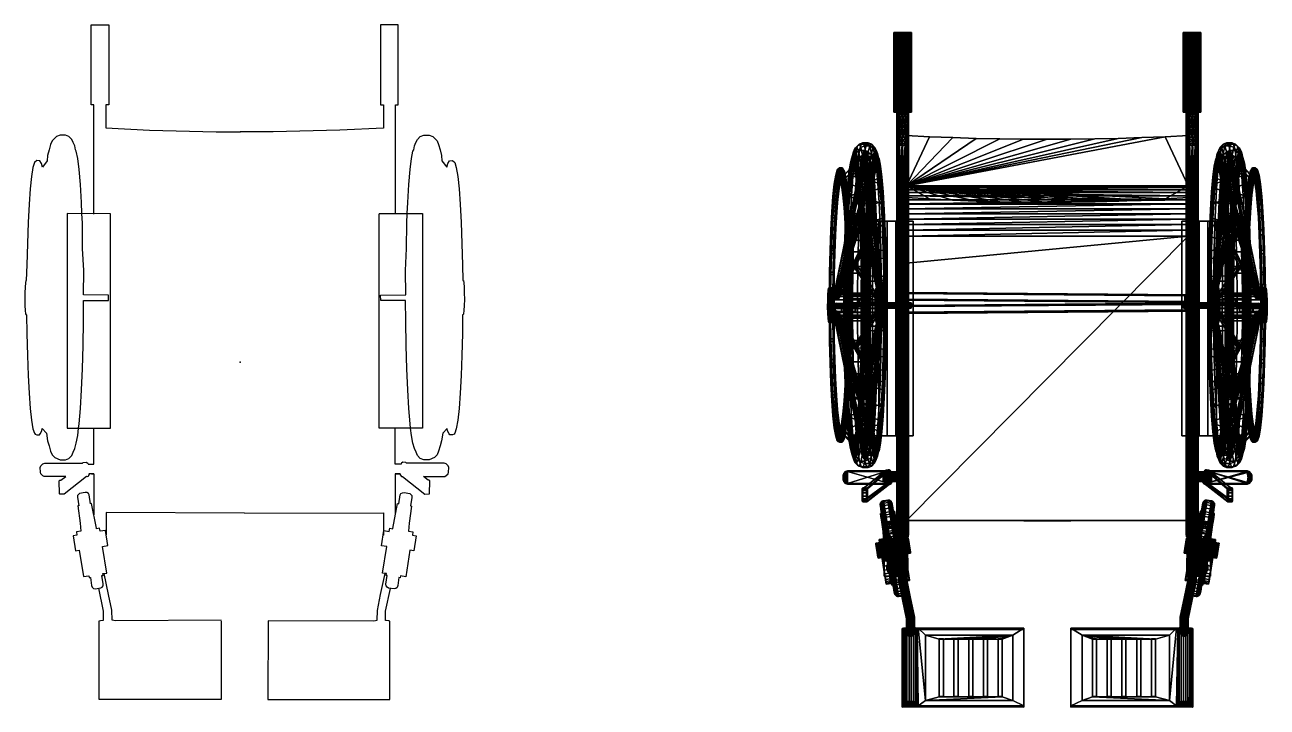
# Model space of a CAD drawing. Header units: inches. Extents: x 9.4 to 92.8, y 5.1 to 50.9.
import ezdxf
from ezdxf.enums import TextEntityAlignment as Align

# ---------------------------------------------------------------- set-up
doc = ezdxf.new("R2010")
doc.units = ezdxf.units.IN
doc.header["$MEASUREMENT"] = 0
for name, color, linetype in [('AFUCH-3-ARMS', 39, 'Continuous'), ('AFUCH-3-FMCH', 4, 'Continuous'), ('AFUCH-3-HNPL', 19, 'Continuous'), ('AFUCH-3-MSCH', 4, 'Continuous'), ('AFUCH-3-MSPL', 19, 'Continuous'), ('AFUCH-3-STLT1', 19, 'Continuous'), ('AFUCH-3-WHCH', 4, 'Continuous'), ('AFUCH-3-WHRB', 6, 'Continuous')]:
    doc.layers.add(name, color=color, linetype=linetype)
doc.styles.get("Standard").update_dxf_attribs({"font": 'arial.ttf'})

# ---------------------------------------------------------------- blocks, each defined once
blk = doc.blocks.new('P_WHEELCHAIR')
at = {"color": 0, "linetype": 'ByBlock'}
for p, q in [((0, 0), (1.184, 0.005)), ((1.184, 0.005), (1.188, -5.353)), ((19.447, 0.001), (19.443, -5.357)), ((20.631, -0.004), (19.447, 0.001)), ((-0.005, -5.357), (0, 0)), ((20.636, -5.361), (20.631, -0.004)), ((0.183, -5.357), (-0.005, -5.357)), ((0.182, -12.694), (0.183, -5.357)), ((0.985, -5.358), (0.981, -6.915)), ((1.188, -5.353), (0.985, -5.358)), ((19.443, -5.357), (19.646, -5.361)), ((19.646, -5.361), (19.649, -6.919)), ((20.449, -12.698), (20.448, -5.361)), ((20.448, -5.361), (20.636, -5.361)), ((-2.323, -7.498), (-2.529, -7.691)), ((-2.084, -7.399), (-2.323, -7.498)), ((-1.729, -7.399), (-2.084, -7.399)), ((-1.49, -7.499), (-1.729, -7.399)), ((-1.304, -7.686), (-1.49, -7.499)), ((0.981, -6.915), (3.915, -7.062)), ((3.915, -7.062), (8.395, -7.181)), ((8.395, -7.181), (10.039, -7.17)), ((12.236, -7.185), (10.01, -7.167)), ((16.716, -7.065), (12.236, -7.185)), ((19.649, -6.919), (16.716, -7.065)), ((21.933, -7.686), (22.119, -7.499)), ((22.119, -7.499), (22.357, -7.399)), ((22.357, -7.399), (22.713, -7.399)), ((22.713, -7.399), (22.952, -7.498)), ((22.952, -7.498), (23.158, -7.691)), ((-2.719, -8.02), (-2.821, -8.388)), ((-2.622, -7.783), (-2.719, -8.02)), ((-2.529, -7.691), (-2.622, -7.783)), ((-1.193, -7.893), (-1.304, -7.686)), ((-1.097, -8.127), (-1.193, -7.893)), ((-1.05, -8.388), (-1.097, -8.127)), ((21.679, -8.388), (21.726, -8.127)), ((21.726, -8.127), (21.822, -7.893)), ((21.822, -7.893), (21.933, -7.686)), ((23.158, -7.691), (23.251, -7.783)), ((23.251, -7.783), (23.348, -8.02)), ((23.348, -8.02), (23.45, -8.388)), ((-3.651, -9.091), (-3.804, -9.226)), ((-3.444, -9.116), (-3.651, -9.091)), ((-3.342, -9.295), (-3.444, -9.116)), ((-2.941, -9.123), (-3.268, -9.539)), ((-2.924, -8.766), (-2.941, -9.123)), ((-2.821, -8.388), (-2.924, -8.766)), ((-0.997, -8.485), (-1.05, -8.388)), ((-0.896, -8.963), (-0.997, -8.485)), ((-0.802, -9.71), (-0.896, -8.963)), ((21.431, -9.71), (21.525, -8.963)), ((21.525, -8.963), (21.626, -8.485)), ((21.626, -8.485), (21.679, -8.388)), ((23.45, -8.388), (23.553, -8.766)), ((23.553, -8.766), (23.569, -9.123)), ((23.569, -9.123), (23.896, -9.539)), ((23.971, -9.295), (24.073, -9.116)), ((24.073, -9.116), (24.28, -9.091)), ((24.28, -9.091), (24.433, -9.226)), ((-3.905, -9.572), (-4.001, -10.169)), ((-3.804, -9.226), (-3.905, -9.572)), ((-3.268, -9.539), (-3.342, -9.295)), ((-0.717, -10.704), (-0.802, -9.71)), ((21.345, -10.704), (21.431, -9.71)), ((23.896, -9.539), (23.971, -9.295)), ((24.433, -9.226), (24.534, -9.572)), ((24.534, -9.572), (24.63, -10.169)), ((-4.001, -10.169), (-4.089, -11.001)), ((-0.643, -11.916), (-0.717, -10.704)), ((21.272, -11.916), (21.345, -10.704)), ((24.63, -10.169), (24.718, -11.001)), ((-4.089, -11.001), (-4.167, -12.042)), ((24.718, -11.001), (24.796, -12.042)), ((-4.167, -12.042), (-4.232, -13.264)), ((-0.612, -12.667), (-0.643, -11.916)), ((21.241, -12.664), (21.272, -11.916)), ((24.796, -12.042), (24.861, -13.264)), ((-4.232, -13.264), (-4.317, -16.103)), ((1.297, -12.67), (-1.61, -12.665)), ((-1.61, -12.665), (-1.599, -27.076)), ((-0.584, -13.313), (-0.612, -12.667)), ((-0.566, -15.003), (-0.584, -13.313)), ((1.304, -27.078), (1.297, -12.67)), ((19.344, -12.664), (21.243, -12.664)), ((19.352, -27.077), (19.359, -12.67)), ((21.195, -15.003), (21.213, -13.313)), ((21.213, -13.313), (21.241, -12.664)), ((21.243, -12.664), (22.265, -12.664)), ((22.265, -12.664), (22.255, -27.075)), ((24.861, -13.264), (24.946, -16.103)), ((-0.498, -16.493), (-0.566, -15.003)), ((21.127, -16.493), (21.195, -15.003)), ((-4.317, -16.103), (-4.356, -17.147)), ((-0.51, -18.129), (-0.498, -16.493)), ((21.139, -18.129), (21.127, -16.493)), ((24.946, -16.103), (24.985, -17.147)), ((-4.412, -17.313), (-4.434, -17.606)), ((-4.385, -17.152), (-4.412, -17.313)), ((-4.356, -17.147), (-4.385, -17.152)), ((24.985, -17.147), (25.014, -17.152)), ((25.014, -17.152), (25.041, -17.313)), ((25.041, -17.313), (25.063, -17.606)), ((-4.447, -17.993), (-4.45, -18.422)), ((-4.434, -17.606), (-4.447, -17.993)), ((1.175, -18.134), (-0.51, -18.129)), ((1.162, -18.505), (1.175, -18.134)), ((19.454, -18.134), (21.139, -18.129)), ((19.467, -18.505), (19.454, -18.134)), ((25.063, -17.606), (25.076, -17.993)), ((25.076, -17.993), (25.079, -18.422)), ((-4.45, -18.422), (-4.442, -18.834)), ((-4.442, -18.834), (-4.424, -19.174)), ((-4.424, -19.174), (-4.399, -19.396)), ((-0.514, -19.879), (-0.501, -18.51)), ((-0.501, -18.51), (1.162, -18.505)), ((21.13, -18.51), (19.467, -18.505)), ((21.143, -19.879), (21.13, -18.51)), ((25.053, -19.174), (25.028, -19.396)), ((25.071, -18.834), (25.053, -19.174)), ((25.079, -18.422), (25.071, -18.834)), ((-4.399, -19.396), (-4.371, -19.469)), ((-4.371, -19.469), (-4.331, -19.469)), ((-4.331, -19.469), (-4.317, -20.723)), ((-0.541, -21.529), (-0.514, -19.879)), ((21.17, -21.529), (21.143, -19.879)), ((24.96, -19.469), (24.946, -20.723)), ((24.999, -19.469), (24.96, -19.469)), ((25.028, -19.396), (24.999, -19.469)), ((-4.317, -20.723), (-4.282, -22.183)), ((24.946, -20.723), (24.911, -22.183)), ((-0.584, -23.086), (-0.541, -21.529)), ((21.213, -23.086), (21.17, -21.529)), ((-4.282, -22.183), (-4.232, -23.531)), ((24.911, -22.183), (24.861, -23.531)), ((-0.643, -24.506), (-0.584, -23.086)), ((21.272, -24.506), (21.213, -23.086)), ((-4.232, -23.531), (-4.167, -24.729)), ((24.861, -23.531), (24.796, -24.729)), ((-4.167, -24.729), (-4.089, -25.742)), ((-0.717, -25.747), (-0.643, -24.506)), ((21.345, -25.747), (21.272, -24.506)), ((24.796, -24.729), (24.718, -25.742)), ((-4.089, -25.742), (-4.001, -26.541)), ((-0.802, -26.774), (-0.717, -25.747)), ((21.431, -26.774), (21.345, -25.747)), ((24.718, -25.742), (24.63, -26.541)), ((-4.001, -26.541), (-3.905, -27.104)), ((24.63, -26.541), (24.534, -27.104)), ((-3.905, -27.104), (-3.804, -27.413)), ((-3.804, -27.413), (-3.755, -27.462)), ((-3.755, -27.462), (-3.651, -27.51)), ((-3.651, -27.51), (-3.469, -27.51)), ((-3.469, -27.51), (-3.42, -27.46)), ((-3.42, -27.46), (-3.317, -27.244)), ((-3.317, -27.244), (-3.29, -27.088)), ((-3.29, -27.088), (-3.005, -27.397)), ((-3.005, -27.397), (-2.924, -27.915)), ((-1.599, -27.076), (1.304, -27.078)), ((-0.896, -27.558), (-0.838, -27.076)), ((-0.838, -27.076), (-0.802, -26.774)), ((0.189, -29.49), (0.19, -27.073)), ((21.478, -27.075), (19.352, -27.077)), ((20.431, -29.486), (20.43, -27.068)), ((21.467, -27.077), (21.431, -26.774)), ((21.525, -27.558), (21.467, -27.077)), ((22.255, -27.075), (21.478, -27.075)), ((23.634, -27.397), (23.553, -27.915)), ((23.919, -27.088), (23.634, -27.397)), ((23.946, -27.244), (23.919, -27.088)), ((24.048, -27.46), (23.946, -27.244)), ((24.098, -27.51), (24.048, -27.46)), ((24.28, -27.51), (24.098, -27.51)), ((24.384, -27.462), (24.28, -27.51)), ((24.433, -27.413), (24.384, -27.462)), ((24.534, -27.104), (24.433, -27.413)), ((-2.924, -27.915), (-2.821, -28.253)), ((-2.821, -28.253), (-2.719, -28.622)), ((-1.097, -28.431), (-0.997, -28.075)), ((-0.997, -28.075), (-0.896, -27.558)), ((21.626, -28.075), (21.525, -27.558)), ((21.726, -28.431), (21.626, -28.075)), ((23.45, -28.253), (23.348, -28.622)), ((23.553, -27.915), (23.45, -28.253)), ((-2.719, -28.622), (-2.622, -28.859)), ((-2.622, -28.859), (-2.437, -29.045)), ((-2.437, -29.045), (-2.084, -29.2)), ((-2.084, -29.2), (-1.729, -29.2)), ((-1.729, -29.2), (-1.49, -29.102)), ((-1.49, -29.102), (-1.304, -28.915)), ((-1.304, -28.915), (-1.206, -28.676)), ((-1.206, -28.676), (-1.097, -28.431)), ((21.835, -28.676), (21.726, -28.431)), ((21.933, -28.915), (21.835, -28.676)), ((22.119, -29.102), (21.933, -28.915)), ((22.357, -29.2), (22.119, -29.102)), ((22.713, -29.2), (22.357, -29.2)), ((23.066, -29.045), (22.713, -29.2)), ((23.251, -28.859), (23.066, -29.045)), ((23.348, -28.622), (23.251, -28.859)), ((-3.423, -29.711), (-3.369, -29.593)), ((-3.403, -30.026), (-3.423, -29.711)), ((-3.374, -30.134), (-3.403, -30.026)), ((-3.369, -29.593), (-3.246, -29.475)), ((-3.246, -29.475), (-3.113, -29.426)), ((-3.113, -29.426), (-0.57, -29.416)), ((-0.57, -29.416), (-0.526, -29.384)), ((-0.526, -29.384), (-0.327, -29.347)), ((-0.327, -29.347), (-0.229, -29.418)), ((-0.229, -29.418), (-0.205, -29.461)), ((-0.205, -29.461), (-0.202, -29.495)), ((-0.202, -29.495), (0.189, -29.49)), ((20.822, -29.491), (20.431, -29.486)), ((20.825, -29.457), (20.822, -29.491)), ((20.849, -29.413), (20.825, -29.457)), ((20.947, -29.342), (20.849, -29.413)), ((21.146, -29.379), (20.947, -29.342)), ((21.19, -29.411), (21.146, -29.379)), ((23.732, -29.421), (21.19, -29.411)), ((23.865, -29.47), (23.732, -29.421)), ((23.988, -29.588), (23.865, -29.47)), ((24.043, -29.707), (23.988, -29.588)), ((23.993, -30.13), (24.023, -30.022)), ((24.023, -30.022), (24.043, -29.707)), ((-3.241, -30.262), (-3.374, -30.134)), ((-3.142, -30.316), (-3.241, -30.262)), ((-1.705, -30.322), (-3.142, -30.316)), ((-2.135, -30.607), (-2.091, -30.569)), ((-2.125, -31.473), (-2.135, -30.607)), ((-2.091, -30.569), (-2.022, -30.566)), ((-2.022, -30.566), (-1.705, -30.322)), ((-0.311, -30.325), (-1.799, -31.503)), ((-0.221, -30.33), (-0.311, -30.325)), ((-0.131, -30.185), (-0.221, -30.33)), ((0.185, -30.135), (-0.141, -30.13)), ((-0.141, -30.13), (-0.131, -30.185)), ((0.028, -30.133), (0.193, -30.137)), ((0.193, -30.137), (0.189, -32.879)), ((20.432, -30.135), (20.774, -30.135)), ((20.774, -30.135), (20.432, -30.135)), ((20.432, -30.135), (20.436, -32.869)), ((20.774, -30.135), (20.764, -30.192)), ((20.764, -30.192), (20.862, -30.323)), ((20.862, -30.323), (20.931, -30.32)), ((20.931, -30.32), (22.419, -31.498)), ((22.325, -30.318), (23.762, -30.312)), ((22.641, -30.562), (22.325, -30.318)), ((22.711, -30.564), (22.641, -30.562)), ((22.755, -30.602), (22.711, -30.564)), ((22.745, -31.468), (22.755, -30.602)), ((23.762, -30.312), (23.86, -30.258)), ((23.86, -30.258), (23.993, -30.13)), ((-2.1, -31.493), (-2.125, -31.473)), ((-1.799, -31.503), (-2.1, -31.493)), ((-0.904, -31.591), (-0.913, -31.709)), ((-0.913, -31.709), (-0.826, -32.276)), ((-0.855, -31.516), (-0.904, -31.591)), ((-0.777, -31.452), (-0.855, -31.516)), ((-0.39, -31.38), (-0.777, -31.452)), ((-0.286, -31.391), (-0.39, -31.38)), ((-0.184, -31.455), (-0.286, -31.391)), ((-0.138, -31.547), (-0.184, -31.455)), ((-0.031, -32.139), (-0.138, -31.547)), ((20.665, -32.147), (20.772, -31.556)), ((20.772, -31.556), (20.818, -31.464)), ((20.818, -31.464), (20.919, -31.4)), ((20.919, -31.4), (21.023, -31.389)), ((21.023, -31.389), (21.41, -31.461)), ((21.41, -31.461), (21.488, -31.524)), ((21.488, -31.524), (21.538, -31.599)), ((21.538, -31.599), (21.546, -31.718)), ((22.419, -31.498), (22.72, -31.488)), ((22.72, -31.488), (22.745, -31.468)), ((-0.826, -32.276), (-0.898, -32.288)), ((-0.898, -32.288), (-0.728, -33.448)), ((0.039, -32.121), (-0.031, -32.139)), ((0.364, -33.788), (0.039, -32.121)), ((20.27, -33.797), (20.594, -32.13)), ((20.594, -32.13), (20.665, -32.147)), ((21.532, -32.296), (21.362, -33.457)), ((21.546, -31.718), (21.46, -32.285)), ((21.46, -32.285), (21.532, -32.296)), ((10.307, -32.77), (1.016, -32.722)), ((1.016, -32.722), (1.016, -34.229)), ((10.307, -32.77), (19.654, -32.744)), ((19.654, -32.744), (19.654, -34.252)), ((-0.688, -33.974), (-0.988, -34.02)), ((-0.988, -34.02), (-0.953, -34.245)), ((-0.728, -33.448), (-0.688, -33.974)), ((0.571, -33.784), (0.36, -33.82)), ((0.36, -33.82), (0.365, -33.795)), ((0.602, -33.992), (0.571, -33.784)), ((0.962, -33.932), (0.602, -33.992)), ((1.122, -34.953), (0.962, -33.932)), ((19.512, -34.962), (19.671, -33.94)), ((19.671, -33.94), (20.032, -34.001)), ((20.032, -34.001), (20.062, -33.793)), ((20.062, -33.793), (20.273, -33.829)), ((20.273, -33.829), (20.268, -33.804)), ((21.362, -33.457), (21.321, -33.982)), ((21.321, -33.982), (21.622, -34.028)), ((21.622, -34.028), (21.587, -34.254)), ((-0.953, -34.245), (-1.214, -34.288)), ((-1.214, -34.288), (-1.053, -35.299)), ((0.767, -35.006), (1.122, -34.953)), ((1.053, -36.793), (0.767, -35.006)), ((19.867, -35.015), (19.512, -34.962)), ((19.581, -36.802), (19.867, -35.015)), ((21.587, -34.254), (21.847, -34.297)), ((21.847, -34.297), (21.687, -35.308)), ((-1.053, -35.299), (-0.79, -35.257)), ((-0.79, -35.257), (-0.507, -37.035)), ((21.424, -35.265), (21.141, -37.044)), ((21.687, -35.308), (21.424, -35.265)), ((-0.507, -37.035), (-0.149, -36.976)), ((-0.149, -36.976), (-0.124, -37.101)), ((-0.124, -37.101), (-0.047, -37.09)), ((-0.047, -37.09), (0.028, -37.632)), ((0.733, -36.962), (0.801, -36.955)), ((0.822, -37.527), (0.733, -36.962)), ((0.786, -36.825), (1.053, -36.793)), ((0.801, -36.955), (0.786, -36.825)), ((0.81, -37.646), (0.822, -37.527)), ((1.175, -38.233), (0.882, -36.817)), ((19.455, -38.241), (19.748, -36.825)), ((19.847, -36.834), (19.581, -36.802)), ((19.812, -37.536), (19.9, -36.971)), ((19.824, -37.655), (19.812, -37.536)), ((19.833, -36.963), (19.847, -36.834)), ((19.9, -36.971), (19.833, -36.963)), ((20.681, -37.099), (20.606, -37.641)), ((20.757, -37.109), (20.681, -37.099)), ((20.782, -36.985), (20.757, -37.109)), ((21.141, -37.044), (20.782, -36.985)), ((0.028, -37.632), (0.077, -37.751)), ((0.077, -37.751), (0.17, -37.831)), ((0.17, -37.831), (0.281, -37.857)), ((0.281, -37.857), (0.655, -37.797)), ((0.844, -39.344), (0.525, -37.822)), ((0.655, -37.797), (0.751, -37.733)), ((0.751, -37.733), (0.81, -37.646)), ((1.394, -39.297), (1.175, -38.233)), ((19.236, -39.306), (19.455, -38.241)), ((19.786, -39.353), (20.105, -37.831)), ((19.883, -37.742), (19.824, -37.655)), ((19.979, -37.806), (19.883, -37.742)), ((20.352, -37.866), (19.979, -37.806)), ((20.464, -37.839), (20.352, -37.866)), ((20.556, -37.759), (20.464, -37.839)), ((20.606, -37.641), (20.556, -37.759)), ((0.551, -45.278), (0.553, -40.01)), ((0.553, -40.01), (0.637, -39.985)), ((0.637, -39.985), (0.797, -39.97)), ((0.797, -39.97), (0.844, -39.97)), ((0.844, -39.97), (0.844, -39.344)), ((1.406, -39.958), (1.394, -39.297)), ((1.638, -39.995), (1.406, -39.958)), ((8.729, -39.969), (1.638, -39.995)), ((8.734, -39.998), (8.748, -45.286)), ((11.896, -40.007), (11.882, -45.295)), ((11.901, -39.978), (18.992, -40.003)), ((18.992, -40.003), (19.224, -39.967)), ((19.224, -39.967), (19.236, -39.306)), ((19.786, -39.978), (19.786, -39.353)), ((19.833, -39.978), (19.786, -39.978)), ((19.993, -39.994), (19.833, -39.978)), ((20.078, -40.019), (19.993, -39.994)), ((20.08, -45.287), (20.078, -40.019)), ((8.748, -45.286), (0.551, -45.278)), ((11.882, -45.295), (20.08, -45.287))]:
    blk.add_line(p, q, dxfattribs=at)
blk.add_point((10.008, -22.639), dxfattribs=at)
at = {"flags": 1}
for tag in ['CAPPN', 'CAPPD', 'CAPMG', 'CAPMC', 'CAPGC', 'CAPALIAS1', 'CAPALIAS2', 'CAPALIAS3', 'CAPBLDG', 'CAPFLOOR', 'CAPDEPT', 'CAPPERSON', 'CAPPL', 'CAPQT', 'CAPDH']:
    blk.add_attdef(tag, (0, 0), '', height=0.001, dxfattribs=at)
blk.add_attdef('CAPTG', text='', height=2.5).set_placement((9.899, -23.873), align=Align.CENTER)
blk = doc.blocks.new('3_WHEELCHAIR')
at = {"flags": 1}
for tag in ['CAPPN', 'CAPPD', 'CAPMG', 'CAPMC', 'CAPGC', 'CAPALIAS1', 'CAPALIAS2', 'CAPALIAS3', 'CAPBLDG', 'CAPFLOOR', 'CAPDEPT', 'CAPPERSON', 'CAPPL', 'CAPQT', 'CAPDH']:
    blk.add_attdef(tag, (0, 0), '', height=0.001, dxfattribs=at)
blk.add_attdef('CAPTG', text='', height=2.5, dxfattribs=at).set_placement((9.899, -23.873), align=Align.CENTER)
at = {"layer": 'AFUCH-3-ARMS'}
mesh = blk.add_polyface(dxfattribs=at)
corners = [(-0.421, -12.691, 27.006), (0.159, -12.691, 27.006), (0.159, -27.098, 27.227), (-0.421, -27.098, 27.227), (-0.421, -27.098, 28.418), (0.159, -27.098, 28.418), (0.159, -12.691, 28.197), (-0.421, -12.691, 28.197), (1.319, -27.098, 27.227), (1.319, -12.691, 27.006), (1.319, -12.691, 27.932), (1.319, -27.098, 28.153), (0.739, -12.691, 27.006), (0.739, -27.098, 27.227), (-1.582, -12.691, 27.006), (-1.582, -27.098, 27.227), (-1.582, -27.098, 28.153), (-1.582, -12.691, 27.932), (-1.002, -27.098, 27.227), (-1.002, -12.691, 27.006), (0.739, -27.098, 28.321), (0.739, -12.691, 28.1), (-1.002, -12.691, 28.1), (-1.002, -27.098, 28.321)]
mesh.append_faces([[corners[k] for k in face] for face in [(4, 5, 6, 7), (8, 9, 10, 11), (14, 15, 16, 17), (20, 11, 10, 21), (5, 20, 21, 6), (22, 17, 16, 23), (7, 22, 23, 4)]])
mesh.append_faces([[corners[k] for k in face] for face in [(0, 1, 2, 3), (3, 2, 5, 4), (1, 0, 7, 6), (1, 12, 13, 2), (3, 18, 19, 0), (2, 13, 20, 5), (4, 23, 18, 3), (0, 19, 22, 7), (6, 21, 12, 1)]], dxfattribs={"vtx1": -1, "vtx3": -1})
mesh.append_faces([[corners[k] for k in face] for face in [(12, 9, 8, 13), (18, 15, 14, 19), (13, 8, 11, 20), (23, 16, 15, 18), (19, 14, 17, 22), (21, 10, 9, 12)]], dxfattribs={"vtx3": -1})
mesh = blk.add_polyface(dxfattribs=at)
corners = [(20.53, -12.691, 27.006), (21.111, -12.691, 27.006), (21.111, -27.098, 27.227), (20.53, -27.098, 27.227), (20.53, -27.098, 28.418), (21.111, -27.098, 28.418), (21.111, -12.691, 28.197), (20.53, -12.691, 28.197), (22.271, -27.098, 27.227), (22.271, -12.691, 27.006), (22.271, -12.691, 27.932), (22.271, -27.098, 28.153), (21.691, -12.691, 27.006), (21.691, -27.098, 27.227), (19.37, -12.691, 27.006), (19.37, -27.098, 27.227), (19.37, -27.098, 28.153), (19.37, -12.691, 27.932), (19.95, -27.098, 27.227), (19.95, -12.691, 27.006), (21.691, -27.098, 28.321), (21.691, -12.691, 28.1), (19.95, -12.691, 28.1), (19.95, -27.098, 28.321)]
mesh.append_faces([[corners[k] for k in face] for face in [(4, 5, 6, 7), (8, 9, 10, 11), (14, 15, 16, 17), (20, 11, 10, 21), (5, 20, 21, 6), (22, 17, 16, 23), (7, 22, 23, 4)]])
mesh.append_faces([[corners[k] for k in face] for face in [(0, 1, 2, 3), (3, 2, 5, 4), (1, 0, 7, 6), (1, 12, 13, 2), (3, 18, 19, 0), (2, 13, 20, 5), (4, 23, 18, 3), (0, 19, 22, 7), (6, 21, 12, 1)]], dxfattribs={"vtx1": -1, "vtx3": -1})
mesh.append_faces([[corners[k] for k in face] for face in [(12, 9, 8, 13), (18, 15, 14, 19), (13, 8, 11, 20), (23, 16, 15, 18), (19, 14, 17, 22), (21, 10, 9, 12)]], dxfattribs={"vtx3": -1})
at = {"layer": 'AFUCH-3-FMCH'}
mesh = blk.add_polyface(dxfattribs=at)
corners = [(0.605, -5.142, 35.024), (0.605, -0.101, 34.963), (0.803, -0.1, 35.016), (0.803, -5.144, 35.077), (0.947, -0.098, 35.16), (0.947, -5.149, 35.222), (1, -0.096, 35.358), (1, -5.157, 35.42), (0.947, -0.094, 35.555), (0.947, -5.164, 35.617), (0.803, -0.092, 35.7), (0.803, -5.169, 35.762), (0.605, -0.091, 35.753), (0.605, -5.171, 35.815), (0.408, -0.092, 35.7), (0.408, -5.169, 35.762), (0.263, -0.094, 35.555), (0.263, -5.164, 35.617), (0.21, -0.096, 35.358), (0.21, -5.157, 35.42), (0.263, -0.098, 35.16), (0.263, -5.149, 35.222), (0.408, -0.1, 35.016), (0.408, -5.144, 35.077)]
mesh.append_faces([[corners[k] for k in face] for face in [(22, 20, 1, 1)]], dxfattribs={"vtx1": -1, "vtx2": -1})
mesh.append_faces([[corners[k] for k in face] for face in [(6, 4, 1, 1), (8, 6, 1, 1), (10, 8, 1, 1), (12, 10, 1, 1), (14, 12, 1, 1), (16, 14, 1, 1), (18, 16, 1, 1), (20, 18, 1, 1)]], dxfattribs={"vtx1": -1, "vtx2": -1, "vtx3": -1})
mesh.append_faces([[corners[k] for k in face] for face in [(0, 1, 2, 2), (2, 3, 0, 0), (3, 2, 4, 4), (4, 5, 3, 3), (5, 4, 6, 6), (6, 7, 5, 5), (7, 6, 8, 8), (8, 9, 7, 7), (9, 8, 10, 10), (10, 11, 9, 9), (11, 10, 12, 12), (12, 13, 11, 11), (13, 12, 14, 14), (15, 14, 16, 16), (16, 17, 15, 15), (17, 16, 18, 18), (18, 19, 17, 17), (19, 18, 20, 20), (20, 21, 19, 19), (21, 20, 22, 22), (22, 23, 21, 21), (23, 22, 1, 1), (1, 0, 23, 23), (4, 2, 1, 1)]], dxfattribs={"vtx2": -1, "vtx3": -1})
mesh = blk.add_polyface(dxfattribs=at)
corners = [(0.605, -5.82, 34.901), (0.605, -5.501, 34.993), (0.803, -5.51, 35.046), (0.803, -5.839, 34.951), (0.947, -5.537, 35.188), (0.947, -5.893, 35.086), (1, -5.573, 35.384), (1, -5.966, 35.27), (0.947, -5.61, 35.579), (0.21, -5.966, 35.27), (0.21, -5.573, 35.384), (0.263, -5.537, 35.188), (0.263, -5.893, 35.086), (0.408, -5.51, 35.046), (0.408, -5.839, 34.951), (0.605, -5.142, 35.024), (0.803, -5.144, 35.077), (0.947, -5.149, 35.222), (1, -5.157, 35.42), (0.947, -5.164, 35.617), (0.803, -5.169, 35.762), (0.803, -5.636, 35.722), (0.605, -5.171, 35.815), (0.605, -5.646, 35.774), (0.408, -5.169, 35.762), (0.408, -5.636, 35.722), (0.263, -5.164, 35.617), (0.263, -5.61, 35.579), (0.21, -5.157, 35.42), (0.263, -5.149, 35.222), (0.408, -5.144, 35.077), (0.408, -0.092, 35.7)]
mesh.append_faces([[corners[k] for k in face] for face in [(0, 1, 2, 2), (3, 2, 4, 4), (5, 4, 6, 6), (7, 6, 8, 8), (9, 10, 11, 11), (12, 11, 13, 13), (14, 13, 1, 1), (1, 15, 16, 16), (16, 2, 1, 1), (2, 16, 17, 17), (17, 4, 2, 2), (4, 17, 18, 18), (18, 6, 4, 4), (6, 18, 19, 19), (19, 8, 6, 6), (8, 19, 20, 20), (20, 21, 8, 8), (21, 20, 22, 22), (22, 23, 21, 21), (23, 22, 24, 24), (24, 25, 23, 23), (25, 24, 26, 26), (26, 27, 25, 25), (27, 26, 28, 28), (28, 10, 27, 27), (10, 28, 29, 29), (29, 11, 10, 10), (11, 29, 30, 30), (30, 13, 11, 11), (13, 30, 15, 15), (15, 1, 13, 13), (31, 24, 22, 22)]], dxfattribs={"vtx2": -1, "vtx3": -1})
mesh = blk.add_polyface(dxfattribs=at)
corners = [(20.06, -0.101, 34.963), (20.06, -5.142, 35.024), (19.863, -0.1, 35.016), (19.863, -5.144, 35.077), (19.718, -0.098, 35.16), (19.718, -5.149, 35.222), (19.665, -0.096, 35.358), (19.665, -5.157, 35.42), (19.718, -0.094, 35.555), (19.718, -5.164, 35.617), (19.863, -0.092, 35.7), (19.863, -5.169, 35.762), (20.06, -0.091, 35.753), (20.06, -5.171, 35.815), (20.258, -0.092, 35.7), (20.258, -5.169, 35.762), (20.402, -0.094, 35.555), (20.402, -5.164, 35.617), (20.455, -0.096, 35.358), (20.455, -5.157, 35.42), (20.402, -0.098, 35.16), (20.402, -5.149, 35.222), (20.258, -0.1, 35.016), (20.258, -5.144, 35.077)]
mesh.append_faces([[corners[k] for k in face] for face in [(0, 1, 2, 2), (3, 2, 1, 1), (2, 3, 4, 4), (5, 4, 3, 3), (4, 5, 6, 6), (7, 6, 5, 5), (6, 7, 8, 8), (9, 8, 7, 7), (8, 9, 10, 10), (11, 10, 9, 9), (10, 11, 12, 12), (13, 12, 11, 11), (12, 13, 14, 14), (14, 15, 16, 16), (17, 16, 15, 15), (16, 17, 18, 18), (19, 18, 17, 17), (18, 19, 20, 20), (21, 20, 19, 19), (20, 21, 22, 22), (23, 22, 21, 21), (22, 23, 0, 0), (1, 0, 23, 23), (2, 4, 0, 0)]], dxfattribs={"vtx1": -1, "vtx2": -1})
mesh.append_faces([[corners[k] for k in face] for face in [(4, 6, 0, 0), (6, 8, 0, 0), (8, 10, 0, 0), (10, 12, 0, 0), (12, 14, 0, 0), (14, 16, 0, 0), (16, 18, 0, 0), (18, 20, 0, 0)]], dxfattribs={"vtx1": -1, "vtx2": -1, "vtx3": -1})
mesh.append_faces([[corners[k] for k in face] for face in [(20, 22, 0, 0)]], dxfattribs={"vtx2": -1, "vtx3": -1})
mesh = blk.add_polyface(dxfattribs=at)
corners = [(20.06, -5.501, 34.993), (20.06, -5.82, 34.901), (19.863, -5.51, 35.046), (19.863, -5.839, 34.951), (19.718, -5.537, 35.188), (19.718, -5.893, 35.086), (19.665, -5.573, 35.384), (19.665, -5.966, 35.27), (19.718, -5.61, 35.579), (20.455, -5.573, 35.384), (20.455, -5.966, 35.27), (20.402, -5.537, 35.188), (20.402, -5.893, 35.086), (20.258, -5.51, 35.046), (20.258, -5.839, 34.951), (20.06, -5.142, 35.024), (19.863, -5.144, 35.077), (19.718, -5.149, 35.222), (19.665, -5.157, 35.42), (19.718, -5.164, 35.617), (19.863, -5.169, 35.762), (19.863, -5.636, 35.722), (20.06, -5.171, 35.815), (20.06, -5.646, 35.774), (20.258, -5.169, 35.762), (20.258, -5.636, 35.722), (20.402, -5.164, 35.617), (20.402, -5.61, 35.579), (20.455, -5.157, 35.42), (20.402, -5.149, 35.222), (20.258, -5.144, 35.077), (20.258, -0.092, 35.7)]
mesh.append_faces([[corners[k] for k in face] for face in [(0, 1, 2, 2), (2, 3, 4, 4), (4, 5, 6, 6), (6, 7, 8, 8), (9, 10, 11, 11), (11, 12, 13, 13), (13, 14, 0, 0), (15, 0, 16, 16), (2, 16, 0, 0), (16, 2, 17, 17), (4, 17, 2, 2), (17, 4, 18, 18), (6, 18, 4, 4), (18, 6, 19, 19), (8, 19, 6, 6), (19, 8, 20, 20), (21, 20, 8, 8), (20, 21, 22, 22), (23, 22, 21, 21), (22, 23, 24, 24), (25, 24, 23, 23), (24, 25, 26, 26), (27, 26, 25, 25), (26, 27, 28, 28), (9, 28, 27, 27), (28, 9, 29, 29), (11, 29, 9, 9), (29, 11, 30, 30), (13, 30, 11, 11), (30, 13, 15, 15), (0, 15, 13, 13), (24, 31, 22, 22)]], dxfattribs={"vtx1": -1, "vtx2": -1})
mesh = blk.add_polyface(dxfattribs=at)
corners = [(0.605, -6.112, 34.751), (0.605, -5.82, 34.901), (0.803, -5.839, 34.951), (0.803, -6.14, 34.796), (0.947, -5.893, 35.086), (0.947, -6.218, 34.919), (1, -5.966, 35.27), (1, -6.325, 35.086), (0.947, -6.039, 35.454), (0.947, -6.432, 35.253), (0.803, -6.093, 35.589), (0.408, -6.51, 35.376), (0.408, -6.093, 35.589), (0.263, -6.039, 35.454), (0.263, -6.432, 35.253), (0.21, -5.966, 35.27), (0.21, -6.325, 35.086), (0.263, -5.893, 35.086), (0.263, -6.218, 34.919), (0.408, -5.839, 34.951), (0.408, -6.14, 34.796), (0.803, -5.51, 35.046), (0.947, -5.537, 35.188), (1, -5.573, 35.384), (0.947, -5.61, 35.579), (0.803, -5.636, 35.722), (0.605, -5.646, 35.774), (0.605, -6.112, 35.639), (0.408, -5.636, 35.722), (0.263, -5.61, 35.579), (0.21, -5.573, 35.384), (0.263, -5.537, 35.188), (0.408, -5.51, 35.046), (0.605, -5.501, 34.993)]
mesh.append_faces([[corners[k] for k in face] for face in [(0, 1, 2, 2), (2, 3, 0, 0), (3, 2, 4, 4), (4, 5, 3, 3), (5, 4, 6, 6), (6, 7, 5, 5), (7, 6, 8, 8), (9, 8, 10, 10), (11, 12, 13, 13), (14, 13, 15, 15), (16, 15, 17, 17), (17, 18, 16, 16), (18, 17, 19, 19), (19, 20, 18, 18), (20, 19, 1, 1), (1, 0, 20, 20), (21, 2, 1, 1), (22, 4, 2, 2), (23, 6, 4, 4), (24, 8, 6, 6), (8, 24, 25, 25), (25, 10, 8, 8), (10, 25, 26, 26), (26, 27, 10, 10), (27, 26, 28, 28), (28, 12, 27, 27), (12, 28, 29, 29), (29, 13, 12, 12), (13, 29, 30, 30), (30, 15, 13, 13), (31, 17, 15, 15), (32, 19, 17, 17), (33, 1, 19, 19)]], dxfattribs={"vtx2": -1, "vtx3": -1})
mesh = blk.add_polyface(dxfattribs=at)
corners = [(20.06, -5.82, 34.901), (20.06, -6.112, 34.751), (19.863, -5.839, 34.951), (19.863, -6.14, 34.796), (19.718, -5.893, 35.086), (19.718, -6.218, 34.919), (19.665, -5.966, 35.27), (19.665, -6.325, 35.086), (19.718, -6.039, 35.454), (19.718, -6.432, 35.253), (19.863, -6.093, 35.589), (20.258, -6.093, 35.589), (20.258, -6.51, 35.376), (20.402, -6.039, 35.454), (20.402, -6.432, 35.253), (20.455, -5.966, 35.27), (20.455, -6.325, 35.086), (20.402, -5.893, 35.086), (20.402, -6.218, 34.919), (20.258, -5.839, 34.951), (20.258, -6.14, 34.796), (19.863, -5.51, 35.046), (19.718, -5.537, 35.188), (19.665, -5.573, 35.384), (19.718, -5.61, 35.579), (19.863, -5.636, 35.722), (20.06, -5.646, 35.774), (20.06, -6.112, 35.639), (20.258, -5.636, 35.722), (20.402, -5.61, 35.579), (20.455, -5.573, 35.384), (20.402, -5.537, 35.188), (20.258, -5.51, 35.046), (20.06, -5.501, 34.993)]
mesh.append_faces([[corners[k] for k in face] for face in [(0, 1, 2, 2), (3, 2, 1, 1), (2, 3, 4, 4), (5, 4, 3, 3), (4, 5, 6, 6), (7, 6, 5, 5), (6, 7, 8, 8), (8, 9, 10, 10), (11, 12, 13, 13), (13, 14, 15, 15), (15, 16, 17, 17), (18, 17, 16, 16), (17, 18, 19, 19), (20, 19, 18, 18), (19, 20, 0, 0), (1, 0, 20, 20), (2, 21, 0, 0), (4, 22, 2, 2), (6, 23, 4, 4), (8, 24, 6, 6), (24, 8, 25, 25), (10, 25, 8, 8), (25, 10, 26, 26), (27, 26, 10, 10), (26, 27, 28, 28), (11, 28, 27, 27), (28, 11, 29, 29), (13, 29, 11, 11), (29, 13, 30, 30), (15, 30, 13, 13), (17, 31, 15, 15), (19, 32, 17, 17), (0, 33, 19, 19)]], dxfattribs={"vtx1": -1, "vtx2": -1})
mesh = blk.add_polyface(dxfattribs=at)
corners = [(0.605, -6.586, 34.303), (0.605, -6.37, 34.55), (0.803, -6.406, 34.589), (0.803, -6.629, 34.334), (0.947, -6.506, 34.694), (0.263, -6.747, 34.419), (0.263, -6.506, 34.694), (0.408, -6.406, 34.589), (0.408, -6.629, 34.334), (0.605, -6.112, 34.751), (0.803, -6.14, 34.796), (0.947, -6.218, 34.919), (1, -6.325, 35.086), (1, -6.642, 34.838), (0.947, -6.432, 35.253), (0.947, -6.779, 34.982), (0.803, -6.51, 35.376), (0.803, -6.878, 35.088), (0.605, -6.539, 35.42), (0.605, -6.915, 35.127), (0.408, -6.51, 35.376), (0.408, -6.878, 35.088), (0.263, -6.432, 35.253), (0.263, -6.779, 34.982), (0.21, -6.325, 35.086), (0.21, -6.642, 34.838), (0.263, -6.218, 34.919), (0.408, -6.14, 34.796), (0.947, -6.039, 35.454), (0.803, -6.093, 35.589), (0.605, -6.112, 35.639), (0.408, -6.093, 35.589), (0.263, -6.039, 35.454), (0.21, -5.966, 35.27)]
mesh.append_faces([[corners[k] for k in face] for face in [(0, 1, 2, 2), (2, 3, 0, 0), (3, 2, 4, 4), (5, 6, 7, 7), (8, 7, 1, 1), (1, 0, 8, 8), (1, 9, 10, 10), (10, 2, 1, 1), (2, 10, 11, 11), (11, 4, 2, 2), (4, 11, 12, 12), (12, 13, 4, 4), (13, 12, 14, 14), (15, 14, 16, 16), (17, 16, 18, 18), (19, 18, 20, 20), (21, 20, 22, 22), (23, 22, 24, 24), (25, 24, 26, 26), (26, 6, 25, 25), (6, 26, 27, 27), (27, 7, 6, 6), (7, 27, 9, 9), (9, 1, 7, 7), (28, 14, 12, 12), (29, 16, 14, 14), (16, 29, 30, 30), (30, 18, 16, 16), (18, 30, 31, 31), (31, 20, 18, 18), (32, 22, 20, 20), (33, 24, 22, 22)]], dxfattribs={"vtx2": -1, "vtx3": -1})
mesh = blk.add_polyface(dxfattribs=at)
corners = [(0.605, -6.87, 33.675), (0.605, -6.753, 34.016), (0.803, -6.801, 34.038), (0.803, -6.921, 33.69), (0.947, -6.933, 34.099), (0.263, -7.06, 33.73), (0.263, -6.933, 34.099), (0.408, -6.801, 34.038), (0.408, -6.921, 33.69), (0.605, -6.586, 34.303), (0.803, -6.629, 34.334), (0.947, -6.747, 34.419), (1, -6.908, 34.534), (0.21, -7.113, 34.181), (0.21, -6.908, 34.534), (0.263, -6.747, 34.419), (0.408, -6.629, 34.334), (0.947, -6.506, 34.694), (1, -6.642, 34.838), (0.947, -6.779, 34.982), (0.947, -7.069, 34.65), (0.803, -6.878, 35.088), (0.408, -7.187, 34.735), (0.408, -6.878, 35.088), (0.263, -6.779, 34.982), (0.263, -7.069, 34.65), (0.21, -6.642, 34.838), (0.263, -6.506, 34.694), (0.408, -6.406, 34.589), (0.947, -6.432, 35.253), (0.803, -6.51, 35.376), (0.605, -6.539, 35.42), (0.605, -6.915, 35.127), (0.408, -6.51, 35.376), (0.263, -6.432, 35.253), (0.21, -6.325, 35.086)]
mesh.append_faces([[corners[k] for k in face] for face in [(0, 1, 2, 2), (2, 3, 0, 0), (3, 2, 4, 4), (5, 6, 7, 7), (8, 7, 1, 1), (1, 0, 8, 8), (1, 9, 10, 10), (10, 2, 1, 1), (2, 10, 11, 11), (11, 4, 2, 2), (4, 11, 12, 12), (13, 14, 15, 15), (6, 15, 16, 16), (16, 7, 6, 6), (7, 16, 9, 9), (9, 1, 7, 7), (17, 11, 10, 10), (11, 17, 18, 18), (18, 12, 11, 11), (12, 18, 19, 19), (19, 20, 12, 12), (20, 19, 21, 21), (22, 23, 24, 24), (25, 24, 26, 26), (14, 26, 27, 27), (27, 15, 14, 14), (28, 16, 15, 15), (29, 19, 18, 18), (30, 21, 19, 19), (31, 32, 21, 21), (33, 23, 32, 32), (34, 24, 23, 23), (35, 26, 24, 24)]], dxfattribs={"vtx2": -1, "vtx3": -1})
mesh = blk.add_polyface(dxfattribs=at)
corners = [(0.947, -6.933, 34.099), (0.947, -7.06, 33.73), (0.803, -6.921, 33.69), (1, -7.113, 34.181), (1, -7.249, 33.786), (0.947, -7.294, 34.264), (0.947, -7.439, 33.841), (0.803, -7.426, 34.324), (0.263, -7.439, 33.841), (0.263, -7.294, 34.264), (0.21, -7.113, 34.181), (0.21, -7.249, 33.786), (0.263, -6.933, 34.099), (0.263, -7.06, 33.73), (0.408, -6.801, 34.038), (0.408, -6.921, 33.69), (1, -6.908, 34.534), (0.947, -7.069, 34.65), (0.803, -7.187, 34.735), (0.605, -7.23, 34.766), (0.605, -7.474, 34.346), (0.408, -7.187, 34.735), (0.408, -7.426, 34.324), (0.263, -7.069, 34.65), (0.21, -6.908, 34.534), (0.263, -6.747, 34.419), (0.803, -6.878, 35.088), (0.605, -6.915, 35.127), (0.408, -6.878, 35.088), (0.263, -6.779, 34.982), (0.21, -6.642, 34.838)]
mesh.append_faces([[corners[k] for k in face] for face in [(0, 1, 2, 2), (1, 0, 3, 3), (3, 4, 1, 1), (4, 3, 5, 5), (5, 6, 4, 4), (6, 5, 7, 7), (8, 9, 10, 10), (10, 11, 8, 8), (11, 10, 12, 12), (12, 13, 11, 11), (14, 15, 13, 13), (16, 3, 0, 0), (3, 16, 17, 17), (17, 5, 3, 3), (5, 17, 18, 18), (18, 7, 5, 5), (7, 18, 19, 19), (19, 20, 7, 7), (20, 19, 21, 21), (21, 22, 20, 20), (22, 21, 23, 23), (23, 9, 22, 22), (9, 23, 24, 24), (24, 10, 9, 9), (25, 12, 10, 10), (26, 18, 17, 17), (18, 26, 27, 27), (27, 19, 18, 18), (19, 27, 28, 28), (28, 21, 19, 19), (29, 23, 21, 21), (30, 24, 23, 23)]], dxfattribs={"vtx2": -1, "vtx3": -1})
mesh = blk.add_polyface(dxfattribs=at)
corners = [(20.06, -6.37, 34.55), (20.06, -6.586, 34.303), (19.863, -6.406, 34.589), (19.863, -6.629, 34.334), (19.718, -6.506, 34.694), (20.402, -6.506, 34.694), (20.402, -6.747, 34.419), (20.258, -6.406, 34.589), (20.258, -6.629, 34.334), (20.06, -6.112, 34.751), (19.863, -6.14, 34.796), (19.718, -6.218, 34.919), (19.665, -6.325, 35.086), (19.665, -6.642, 34.838), (19.718, -6.432, 35.253), (19.718, -6.779, 34.982), (19.863, -6.51, 35.376), (19.863, -6.878, 35.088), (20.06, -6.539, 35.42), (20.06, -6.915, 35.127), (20.258, -6.51, 35.376), (20.258, -6.878, 35.088), (20.402, -6.432, 35.253), (20.402, -6.779, 34.982), (20.455, -6.325, 35.086), (20.455, -6.642, 34.838), (20.402, -6.218, 34.919), (20.258, -6.14, 34.796), (19.718, -6.039, 35.454), (19.863, -6.093, 35.589), (20.06, -6.112, 35.639), (20.258, -6.093, 35.589), (20.402, -6.039, 35.454), (20.455, -5.966, 35.27)]
mesh.append_faces([[corners[k] for k in face] for face in [(0, 1, 2, 2), (3, 2, 1, 1), (2, 3, 4, 4), (5, 6, 7, 7), (7, 8, 0, 0), (1, 0, 8, 8), (9, 0, 10, 10), (2, 10, 0, 0), (10, 2, 11, 11), (4, 11, 2, 2), (11, 4, 12, 12), (13, 12, 4, 4), (12, 13, 14, 14), (14, 15, 16, 16), (16, 17, 18, 18), (18, 19, 20, 20), (20, 21, 22, 22), (22, 23, 24, 24), (24, 25, 26, 26), (5, 26, 25, 25), (26, 5, 27, 27), (7, 27, 5, 5), (27, 7, 9, 9), (0, 9, 7, 7), (14, 28, 12, 12), (16, 29, 14, 14), (29, 16, 30, 30), (18, 30, 16, 16), (30, 18, 31, 31), (20, 31, 18, 18), (22, 32, 20, 20), (24, 33, 22, 22)]], dxfattribs={"vtx1": -1, "vtx2": -1})
mesh = blk.add_polyface(dxfattribs=at)
corners = [(20.06, -6.753, 34.016), (20.06, -6.87, 33.675), (19.863, -6.801, 34.038), (19.863, -6.921, 33.69), (19.718, -6.933, 34.099), (20.402, -6.933, 34.099), (20.402, -7.06, 33.73), (20.258, -6.801, 34.038), (20.258, -6.921, 33.69), (20.06, -6.586, 34.303), (19.863, -6.629, 34.334), (19.718, -6.747, 34.419), (19.665, -6.908, 34.534), (20.455, -6.908, 34.534), (20.455, -7.113, 34.181), (20.402, -6.747, 34.419), (20.258, -6.629, 34.334), (19.718, -6.506, 34.694), (19.665, -6.642, 34.838), (19.718, -6.779, 34.982), (19.718, -7.069, 34.65), (19.863, -6.878, 35.088), (20.258, -6.878, 35.088), (20.258, -7.187, 34.735), (20.402, -6.779, 34.982), (20.402, -7.069, 34.65), (20.455, -6.642, 34.838), (20.402, -6.506, 34.694), (20.258, -6.406, 34.589), (19.718, -6.432, 35.253), (19.863, -6.51, 35.376), (20.06, -6.915, 35.127), (20.06, -6.539, 35.42), (20.258, -6.51, 35.376), (20.402, -6.432, 35.253), (20.455, -6.325, 35.086)]
mesh.append_faces([[corners[k] for k in face] for face in [(0, 1, 2, 2), (3, 2, 1, 1), (2, 3, 4, 4), (5, 6, 7, 7), (7, 8, 0, 0), (1, 0, 8, 8), (9, 0, 10, 10), (2, 10, 0, 0), (10, 2, 11, 11), (4, 11, 2, 2), (11, 4, 12, 12), (13, 14, 15, 15), (15, 5, 16, 16), (7, 16, 5, 5), (16, 7, 9, 9), (0, 9, 7, 7), (11, 17, 10, 10), (17, 11, 18, 18), (12, 18, 11, 11), (18, 12, 19, 19), (20, 19, 12, 12), (19, 20, 21, 21), (22, 23, 24, 24), (24, 25, 26, 26), (26, 13, 27, 27), (15, 27, 13, 13), (16, 28, 15, 15), (19, 29, 18, 18), (21, 30, 19, 19), (31, 32, 21, 21), (22, 33, 31, 31), (24, 34, 22, 22), (26, 35, 24, 24)]], dxfattribs={"vtx1": -1, "vtx2": -1})
mesh = blk.add_polyface(dxfattribs=at)
corners = [(19.718, -7.06, 33.73), (19.718, -6.933, 34.099), (19.863, -6.921, 33.69), (19.665, -7.113, 34.181), (19.665, -7.249, 33.786), (19.718, -7.294, 34.264), (19.718, -7.439, 33.841), (19.863, -7.426, 34.324), (20.402, -7.294, 34.264), (20.402, -7.439, 33.841), (20.455, -7.113, 34.181), (20.455, -7.249, 33.786), (20.402, -6.933, 34.099), (20.402, -7.06, 33.73), (20.258, -6.921, 33.69), (20.258, -6.801, 34.038), (19.665, -6.908, 34.534), (19.718, -7.069, 34.65), (19.863, -7.187, 34.735), (20.06, -7.23, 34.766), (20.06, -7.474, 34.346), (20.258, -7.187, 34.735), (20.258, -7.426, 34.324), (20.402, -7.069, 34.65), (20.455, -6.908, 34.534), (20.402, -6.747, 34.419), (19.863, -6.878, 35.088), (20.06, -6.915, 35.127), (20.258, -6.878, 35.088), (20.402, -6.779, 34.982), (20.455, -6.642, 34.838)]
mesh.append_faces([[corners[k] for k in face] for face in [(0, 1, 2, 2), (1, 0, 3, 3), (4, 3, 0, 0), (3, 4, 5, 5), (6, 5, 4, 4), (5, 6, 7, 7), (8, 9, 10, 10), (11, 10, 9, 9), (10, 11, 12, 12), (13, 12, 11, 11), (14, 15, 13, 13), (3, 16, 1, 1), (16, 3, 17, 17), (5, 17, 3, 3), (17, 5, 18, 18), (7, 18, 5, 5), (18, 7, 19, 19), (20, 19, 7, 7), (19, 20, 21, 21), (22, 21, 20, 20), (21, 22, 23, 23), (8, 23, 22, 22), (23, 8, 24, 24), (10, 24, 8, 8), (12, 25, 10, 10), (18, 26, 17, 17), (26, 18, 27, 27), (19, 27, 18, 18), (27, 19, 28, 28), (21, 28, 19, 19), (23, 29, 21, 21), (24, 30, 23, 23)]], dxfattribs={"vtx1": -1, "vtx2": -1})
mesh = blk.add_polyface(dxfattribs=at)
corners = [(0.605, -33.7, 13.205), (0.605, -11.797, 12.938), (0.803, -11.838, 12.991), (0.408, -33.699, 13.257), (0.408, -11.838, 12.991), (0.605, -6.87, 33.675), (0.803, -6.921, 33.69), (0.947, -7.06, 33.73), (0.947, -11.952, 13.137), (1, -7.249, 33.786), (1, -12.108, 13.336), (0.947, -7.439, 33.841), (0.947, -12.264, 13.536), (0.803, -7.578, 33.881), (0.803, -12.378, 13.682), (0.605, -7.629, 33.896), (0.605, -12.419, 13.735), (0.408, -7.578, 33.881), (0.408, -12.378, 13.682), (0.263, -7.439, 33.841), (0.263, -12.264, 13.536), (0.21, -7.249, 33.786), (0.21, -12.108, 13.336), (0.263, -7.06, 33.73), (0.263, -11.952, 13.137), (0.408, -6.921, 33.69), (0.803, -7.426, 34.324), (0.605, -7.474, 34.346), (0.408, -7.426, 34.324), (0.263, -7.294, 34.264)]
mesh.append_faces([[corners[k] for k in face] for face in [(0, 1, 2, 2), (3, 4, 1, 1), (1, 5, 6, 6), (6, 2, 1, 1), (2, 6, 7, 7), (7, 8, 2, 2), (8, 7, 9, 9), (9, 10, 8, 8), (10, 9, 11, 11), (11, 12, 10, 10), (12, 11, 13, 13), (13, 14, 12, 12), (14, 13, 15, 15), (15, 16, 14, 14), (16, 15, 17, 17), (17, 18, 16, 16), (18, 17, 19, 19), (19, 20, 18, 18), (20, 19, 21, 21), (21, 22, 20, 20), (22, 21, 23, 23), (23, 24, 22, 22), (24, 23, 25, 25), (25, 4, 24, 24), (4, 25, 5, 5), (5, 1, 4, 4), (26, 13, 11, 11), (13, 26, 27, 27), (27, 15, 13, 13), (15, 27, 28, 28), (28, 17, 15, 15), (17, 28, 29, 29), (29, 19, 17, 17)]], dxfattribs={"vtx2": -1, "vtx3": -1})
mesh = blk.add_polyface(dxfattribs=at)
corners = [(20.06, -11.797, 12.938), (20.06, -33.7, 13.205), (19.863, -11.838, 12.991), (20.258, -11.838, 12.991), (20.258, -33.699, 13.257), (20.06, -6.87, 33.675), (19.863, -6.921, 33.69), (19.718, -7.06, 33.73), (19.718, -11.952, 13.137), (19.665, -7.249, 33.786), (19.665, -12.108, 13.336), (19.718, -7.439, 33.841), (19.718, -12.264, 13.536), (19.863, -7.578, 33.881), (19.863, -12.378, 13.682), (20.06, -7.629, 33.896), (20.06, -12.419, 13.735), (20.258, -7.578, 33.881), (20.258, -12.378, 13.682), (20.402, -7.439, 33.841), (20.402, -12.264, 13.536), (20.455, -7.249, 33.786), (20.455, -12.108, 13.336), (20.402, -7.06, 33.73), (20.402, -11.952, 13.137), (20.258, -6.921, 33.69), (19.863, -7.426, 34.324), (20.06, -7.474, 34.346), (20.258, -7.426, 34.324), (20.402, -7.294, 34.264)]
mesh.append_faces([[corners[k] for k in face] for face in [(0, 1, 2, 2), (3, 4, 0, 0), (5, 0, 6, 6), (2, 6, 0, 0), (6, 2, 7, 7), (8, 7, 2, 2), (7, 8, 9, 9), (10, 9, 8, 8), (9, 10, 11, 11), (12, 11, 10, 10), (11, 12, 13, 13), (14, 13, 12, 12), (13, 14, 15, 15), (16, 15, 14, 14), (15, 16, 17, 17), (18, 17, 16, 16), (17, 18, 19, 19), (20, 19, 18, 18), (19, 20, 21, 21), (22, 21, 20, 20), (21, 22, 23, 23), (24, 23, 22, 22), (23, 24, 25, 25), (3, 25, 24, 24), (25, 3, 5, 5), (0, 5, 3, 3), (13, 26, 11, 11), (26, 13, 27, 27), (15, 27, 13, 13), (27, 15, 28, 28), (17, 28, 15, 15), (28, 17, 29, 29), (19, 29, 17, 17)]], dxfattribs={"vtx1": -1, "vtx2": -1})
mesh = blk.add_polyface(dxfattribs=at)
corners = [(0.507, -15.007, 27.062), (0.507, -14.298, 27.054), (0.412, -8.945, 26.949), (0.507, -24.966, 27.184), (0.507, -8.945, 26.988), (0.609, -8.945, 27.002), (0.331, -29.946, 27.143), (0.412, -29.948, 27.205), (0.507, -25.675, 27.192), (0.331, -8.946, 26.887), (0.268, -29.943, 27.061), (0.268, -8.947, 26.805), (0.229, -29.941, 26.966), (0.229, -8.948, 26.71), (0.215, -29.937, 26.864), (0.215, -8.95, 26.608), (0.229, -29.934, 26.762), (0.229, -8.951, 26.506), (0.268, -29.931, 26.667), (0.268, -8.952, 26.411), (0.331, -29.929, 26.586), (0.331, -8.953, 26.33), (0.412, -29.927, 26.523), (0.412, -8.954, 26.267), (0.507, -29.926, 26.484), (0.507, -8.954, 26.228), (0.609, -29.925, 26.47), (0.609, -8.954, 26.215), (0.711, -8.954, 26.228), (0.711, -29.926, 26.484), (0.806, -8.954, 26.267), (0.711, -30.311, 26.455), (0.609, -30.309, 26.442), (0.507, -30.311, 26.455), (0.412, -30.316, 26.494), (0.331, -30.324, 26.556), (0.711, -29.949, 27.245), (0.806, -29.948, 27.205), (0.711, -8.945, 26.988), (0.806, -8.945, 26.949), (0.888, -29.946, 27.143), (0.888, -8.946, 26.887), (0.888, -8.953, 26.33), (0.888, -30.324, 26.556), (0.806, -30.316, 26.494), (0.806, -29.927, 26.523), (0.888, -29.929, 26.586), (0.95, -8.952, 26.411), (0.95, -29.931, 26.667), (0.989, -8.951, 26.506), (0.989, -29.934, 26.762), (1.003, -8.95, 26.608), (1.003, -29.937, 26.864), (0.989, -8.948, 26.71), (0.989, -29.941, 26.966), (0.95, -8.947, 26.805), (0.95, -29.943, 27.061), (0.609, -29.95, 27.258), (0.507, -29.949, 27.245)]
mesh.append_faces([[corners[k] for k in face] for face in [(2, 6, 7, 8), (9, 10, 6, 2), (11, 12, 10, 9), (13, 14, 12, 11), (15, 16, 14, 13), (17, 18, 16, 15), (19, 20, 18, 17), (21, 22, 20, 19), (23, 24, 22, 21), (25, 26, 24, 23), (26, 29, 31, 32), (33, 24, 26, 32), (24, 33, 34, 22), (22, 34, 35, 20), (43, 44, 45, 46), (29, 45, 44, 31), (46, 42, 47, 48), (48, 47, 49, 50), (50, 49, 51, 52), (52, 51, 53, 54), (54, 53, 55, 56), (56, 55, 41, 40), (57, 5, 8, 58), (0, 3, 5, 1)]])
mesh.append_faces([[corners[k] for k in face] for face in [(23, 2, 25, 25)]], dxfattribs={"vtx0": -1, "vtx1": -1, "vtx2": -1})
mesh.append_faces([[corners[k] for k in face] for face in [(30, 39, 41, 42), (47, 55, 53, 49), (25, 2, 4, 27), (21, 9, 2, 23)]], dxfattribs={"vtx0": -1, "vtx2": -1})
mesh.append_faces([[corners[k] for k in face] for face in [(0, 1, 2, 3), (4, 2, 1, 5), (27, 28, 26, 25), (29, 26, 28, 30), (36, 37, 38, 5), (39, 38, 37, 40), (30, 42, 45, 29)]], dxfattribs={"vtx1": -1})
mesh.append_faces([[corners[k] for k in face] for face in [(46, 45, 42, 42), (51, 49, 53, 53), (15, 13, 17, 17)]], dxfattribs={"vtx1": -1, "vtx2": -1})
mesh.append_faces([[corners[k] for k in face] for face in [(5, 38, 28, 28)]], dxfattribs={"vtx1": -1, "vtx2": -1, "vtx3": -1})
mesh.append_faces([[corners[k] for k in face] for face in [(38, 39, 30, 28), (41, 55, 47, 42), (4, 5, 28, 27), (11, 9, 21, 19), (13, 11, 19, 17)]], dxfattribs={"vtx1": -1, "vtx3": -1})
mesh.append_faces([[corners[k] for k in face] for face in [(41, 39, 40, 40), (57, 36, 5, 5), (58, 8, 7, 7)]], dxfattribs={"vtx2": -1})
mesh = blk.add_polyface(dxfattribs=at)
corners = [(20.158, -15.007, 27.062), (20.158, -24.966, 27.184), (20.253, -8.945, 26.949), (20.158, -14.298, 27.054), (20.158, -8.945, 26.988), (20.056, -8.945, 27.002), (20.158, -25.675, 27.192), (20.253, -29.948, 27.205), (20.335, -29.946, 27.143), (20.335, -8.946, 26.887), (20.397, -29.943, 27.061), (20.397, -8.947, 26.805), (20.437, -29.941, 26.966), (20.437, -8.948, 26.71), (20.45, -29.937, 26.864), (20.45, -8.95, 26.608), (20.437, -29.934, 26.762), (20.437, -8.951, 26.506), (20.397, -29.931, 26.667), (20.397, -8.952, 26.411), (20.335, -29.929, 26.586), (20.335, -8.953, 26.33), (20.253, -29.927, 26.523), (20.253, -8.954, 26.267), (20.158, -29.926, 26.484), (20.158, -8.954, 26.228), (20.056, -29.925, 26.47), (20.056, -8.954, 26.215), (19.954, -8.954, 26.228), (19.954, -29.926, 26.484), (19.859, -8.954, 26.267), (20.056, -30.309, 26.442), (19.954, -30.311, 26.455), (20.158, -30.311, 26.455), (20.253, -30.316, 26.494), (20.335, -30.324, 26.556), (19.954, -29.949, 27.245), (19.954, -8.945, 26.988), (19.859, -29.948, 27.205), (19.859, -8.945, 26.949), (19.778, -29.946, 27.143), (19.778, -8.953, 26.33), (19.778, -8.946, 26.887), (19.778, -30.324, 26.556), (19.778, -29.929, 26.586), (19.859, -29.927, 26.523), (19.859, -30.316, 26.494), (19.715, -29.931, 26.667), (19.715, -8.952, 26.411), (19.676, -29.934, 26.762), (19.676, -8.951, 26.506), (19.663, -29.937, 26.864), (19.663, -8.95, 26.608), (19.676, -29.941, 26.966), (19.676, -8.948, 26.71), (19.715, -29.943, 27.061), (19.715, -8.947, 26.805), (20.056, -29.95, 27.258), (20.158, -29.949, 27.245)]
mesh.append_faces([[corners[k] for k in face] for face in [(0, 1, 2, 3), (9, 2, 8, 10), (11, 9, 10, 12), (13, 11, 12, 14), (15, 13, 14, 16), (17, 15, 16, 18), (19, 17, 18, 20), (21, 19, 20, 22), (23, 21, 22, 24), (25, 23, 24, 26), (27, 25, 26, 28), (26, 31, 32, 29), (33, 31, 26, 24), (24, 22, 34, 33), (22, 20, 35, 34), (43, 44, 45, 46), (29, 32, 46, 45), (44, 47, 48, 41), (47, 49, 50, 48), (49, 51, 52, 50), (51, 53, 54, 52), (53, 55, 56, 54), (55, 40, 42, 56), (57, 58, 6, 5)]])
mesh.append_faces([[corners[k] for k in face] for face in [(29, 30, 28, 26), (36, 5, 37, 38), (39, 40, 38, 37), (30, 29, 45, 41)]], dxfattribs={"vtx0": -1})
mesh.append_faces([[corners[k] for k in face] for face in [(5, 28, 37, 37)]], dxfattribs={"vtx0": -1, "vtx1": -1, "vtx2": -1})
mesh.append_faces([[corners[k] for k in face] for face in [(37, 28, 30, 39), (42, 41, 48, 56), (4, 27, 28, 5), (11, 19, 21, 9), (13, 17, 19, 11)]], dxfattribs={"vtx0": -1, "vtx2": -1})
mesh.append_faces([[corners[k] for k in face] for face in [(4, 5, 3, 2), (2, 6, 7, 8), (0, 3, 5, 1)]], dxfattribs={"vtx1": -1})
mesh.append_faces([[corners[k] for k in face] for face in [(42, 40, 39, 39), (52, 54, 50, 50), (57, 5, 36, 36), (58, 7, 6, 6), (15, 17, 13, 13)]], dxfattribs={"vtx1": -1, "vtx2": -1})
mesh.append_faces([[corners[k] for k in face] for face in [(23, 25, 2, 2)]], dxfattribs={"vtx1": -1, "vtx2": -1, "vtx3": -1})
mesh.append_faces([[corners[k] for k in face] for face in [(30, 41, 42, 39), (48, 50, 54, 56), (25, 27, 4, 2), (21, 23, 2, 9)]], dxfattribs={"vtx1": -1, "vtx3": -1})
mesh.append_faces([[corners[k] for k in face] for face in [(44, 41, 45, 45)]], dxfattribs={"vtx2": -1})
mesh = blk.add_polyface(dxfattribs=at)
corners = [(0.606, -10.145, 21.317), (0.496, -10.145, 21.297), (0.496, -33.645, 21.584), (0.606, -33.645, 21.603), (0.398, -10.146, 21.241), (0.398, -33.646, 21.528), (0.326, -10.147, 21.155), (0.326, -33.647, 21.441), (0.287, -10.148, 21.049), (0.287, -33.648, 21.336), (0.287, -10.149, 20.937), (0.287, -33.65, 21.223), (0.326, -10.151, 20.831), (0.326, -33.651, 21.118), (0.398, -10.152, 20.745), (0.398, -33.652, 21.031), (0.496, -10.152, 20.689), (0.496, -33.653, 20.975), (0.606, -10.153, 20.669), (0.606, -33.653, 20.956), (0.717, -10.152, 20.689), (0.717, -33.653, 20.975), (0.814, -10.152, 20.745), (0.815, -33.652, 21.031), (0.887, -10.151, 20.831), (0.887, -33.651, 21.118), (0.925, -10.149, 20.937), (0.925, -33.65, 21.223), (0.925, -10.148, 21.049), (0.925, -33.648, 21.336), (0.887, -10.147, 21.155), (0.887, -33.647, 21.441), (0.814, -10.146, 21.241), (0.815, -33.646, 21.528), (0.717, -10.145, 21.297), (0.717, -33.645, 21.584)]
mesh.append_faces([[corners[k] for k in face] for face in [(0, 1, 2, 3), (1, 4, 5, 2), (4, 6, 7, 5), (6, 8, 9, 7), (8, 10, 11, 9), (10, 12, 13, 11), (12, 14, 15, 13), (14, 16, 17, 15), (16, 18, 19, 17), (18, 20, 21, 19), (20, 22, 23, 21), (22, 24, 25, 23), (24, 26, 27, 25), (26, 28, 29, 27), (28, 30, 31, 29), (30, 32, 33, 31), (32, 34, 35, 33), (34, 0, 3, 35)]])
mesh.append_faces([[corners[k] for k in face] for face in [(30, 0, 32, 32), (0, 30, 1, 1), (28, 1, 30, 30), (1, 28, 4, 4), (26, 4, 28, 28), (4, 26, 6, 6), (24, 6, 26, 26), (6, 24, 8, 8), (22, 8, 24, 24), (8, 22, 10, 10), (20, 10, 22, 22), (10, 20, 12, 12), (18, 12, 20, 20), (12, 18, 14, 14), (5, 35, 2, 2), (35, 5, 33, 33), (7, 33, 5, 5), (33, 7, 31, 31), (9, 31, 7, 7), (31, 9, 29, 29), (11, 29, 9, 9), (29, 11, 27, 27), (13, 27, 11, 11), (27, 13, 25, 25), (15, 25, 13, 13), (25, 15, 23, 23), (17, 23, 15, 15), (23, 17, 21, 21)]], dxfattribs={"vtx0": -1, "vtx1": -1, "vtx2": -1})
mesh.append_faces([[corners[k] for k in face] for face in [(34, 32, 0, 0), (16, 14, 18, 18), (3, 2, 35, 35), (19, 21, 17, 17)]], dxfattribs={"vtx1": -1, "vtx2": -1})
mesh = blk.add_polyface(dxfattribs=at)
corners = [(20.059, -10.145, 21.317), (20.059, -33.645, 21.603), (20.17, -33.645, 21.584), (20.17, -10.145, 21.297), (20.267, -33.646, 21.528), (20.267, -10.146, 21.241), (20.34, -33.647, 21.441), (20.34, -10.147, 21.155), (20.378, -33.648, 21.336), (20.378, -10.148, 21.049), (20.378, -33.649, 21.223), (20.378, -10.149, 20.937), (20.34, -33.651, 21.118), (20.34, -10.151, 20.831), (20.267, -33.652, 21.031), (20.267, -10.152, 20.745), (20.17, -33.652, 20.975), (20.17, -10.152, 20.689), (20.059, -33.653, 20.956), (20.059, -10.153, 20.669), (19.948, -33.652, 20.975), (19.948, -10.152, 20.689), (19.851, -33.652, 21.031), (19.851, -10.152, 20.745), (19.779, -33.651, 21.118), (19.779, -10.151, 20.831), (19.74, -33.649, 21.223), (19.74, -10.149, 20.937), (19.74, -33.648, 21.336), (19.74, -10.148, 21.049), (19.779, -33.647, 21.441), (19.779, -10.147, 21.155), (19.851, -33.646, 21.528), (19.851, -10.146, 21.241), (19.948, -33.645, 21.584), (19.948, -10.145, 21.297)]
mesh.append_faces([[corners[k] for k in face] for face in [(0, 1, 2, 3), (3, 2, 4, 5), (5, 4, 6, 7), (7, 6, 8, 9), (9, 8, 10, 11), (11, 10, 12, 13), (13, 12, 14, 15), (15, 14, 16, 17), (17, 16, 18, 19), (19, 18, 20, 21), (21, 20, 22, 23), (23, 22, 24, 25), (25, 24, 26, 27), (27, 26, 28, 29), (29, 28, 30, 31), (31, 30, 32, 33), (33, 32, 34, 35), (35, 34, 1, 0)]])
mesh.append_faces([[corners[k] for k in face] for face in [(3, 33, 0, 0), (33, 3, 31, 31), (5, 31, 3, 3), (31, 5, 29, 29), (7, 29, 5, 5), (29, 7, 27, 27), (9, 27, 7, 7), (27, 9, 25, 25), (11, 25, 9, 9), (25, 11, 23, 23), (13, 23, 11, 11), (23, 13, 21, 21), (15, 21, 13, 13), (21, 15, 19, 19), (32, 2, 34, 34), (2, 32, 4, 4), (30, 4, 32, 32), (4, 30, 6, 6), (28, 6, 30, 30), (6, 28, 8, 8), (26, 8, 28, 28), (8, 26, 10, 10), (24, 10, 26, 26), (10, 24, 12, 12), (22, 12, 24, 24), (12, 22, 14, 14), (20, 14, 22, 22), (14, 20, 16, 16)]], dxfattribs={"vtx0": -1, "vtx1": -1, "vtx2": -1})
mesh.append_faces([[corners[k] for k in face] for face in [(35, 0, 33, 33), (17, 19, 15, 15), (1, 34, 2, 2), (18, 16, 20, 20)]], dxfattribs={"vtx1": -1, "vtx2": -1})
mesh = blk.add_polyface(dxfattribs=at)
corners = [(0.606, -11.072, 17.116), (0.497, -11.072, 17.097), (0.497, -33.646, 17.372), (0.607, -33.645, 17.391), (0.401, -11.073, 17.041), (0.401, -33.646, 17.317), (0.329, -11.074, 16.956), (0.329, -33.647, 17.232), (0.291, -11.075, 16.852), (0.291, -33.649, 17.127), (0.291, -11.077, 16.741), (0.291, -33.65, 17.016), (0.329, -11.078, 16.636), (0.329, -33.651, 16.912), (0.401, -11.079, 16.551), (0.401, -33.652, 16.826), (0.497, -11.08, 16.496), (0.497, -33.653, 16.771), (0.606, -11.08, 16.476), (0.607, -33.653, 16.752), (0.716, -11.08, 16.496), (0.716, -33.653, 16.771), (0.812, -11.079, 16.551), (0.812, -33.652, 16.826), (0.884, -11.078, 16.636), (0.884, -33.651, 16.912), (0.922, -11.077, 16.741), (0.922, -33.65, 17.016), (0.922, -11.075, 16.852), (0.922, -33.649, 17.127), (0.884, -11.074, 16.956), (0.884, -33.647, 17.232), (0.812, -11.073, 17.041), (0.812, -33.646, 17.317), (0.716, -11.072, 17.097), (0.716, -33.646, 17.372)]
mesh.append_faces([[corners[k] for k in face] for face in [(0, 1, 2, 3), (1, 4, 5, 2), (4, 6, 7, 5), (6, 8, 9, 7), (8, 10, 11, 9), (10, 12, 13, 11), (12, 14, 15, 13), (14, 16, 17, 15), (16, 18, 19, 17), (18, 20, 21, 19), (20, 22, 23, 21), (22, 24, 25, 23), (24, 26, 27, 25), (26, 28, 29, 27), (28, 30, 31, 29), (30, 32, 33, 31), (32, 34, 35, 33), (34, 0, 3, 35)]])
mesh.append_faces([[corners[k] for k in face] for face in [(30, 0, 32, 32), (0, 30, 1, 1), (28, 1, 30, 30), (1, 28, 4, 4), (26, 4, 28, 28), (4, 26, 6, 6), (24, 6, 26, 26), (6, 24, 8, 8), (22, 8, 24, 24), (8, 22, 10, 10), (20, 10, 22, 22), (10, 20, 12, 12), (18, 12, 20, 20), (12, 18, 14, 14), (5, 35, 2, 2), (35, 5, 33, 33), (7, 33, 5, 5), (33, 7, 31, 31), (9, 31, 7, 7), (31, 9, 29, 29), (11, 29, 9, 9), (29, 11, 27, 27), (13, 27, 11, 11), (27, 13, 25, 25), (15, 25, 13, 13), (25, 15, 23, 23), (17, 23, 15, 15), (23, 17, 21, 21)]], dxfattribs={"vtx0": -1, "vtx1": -1, "vtx2": -1})
mesh.append_faces([[corners[k] for k in face] for face in [(34, 32, 0, 0), (16, 14, 18, 18), (3, 2, 35, 35), (19, 21, 17, 17)]], dxfattribs={"vtx1": -1, "vtx2": -1})
mesh = blk.add_polyface(dxfattribs=at)
corners = [(20.059, -11.072, 17.116), (20.059, -33.645, 17.391), (20.169, -33.646, 17.372), (20.169, -11.072, 17.097), (20.265, -33.646, 17.317), (20.265, -11.073, 17.041), (20.336, -33.647, 17.232), (20.336, -11.074, 16.956), (20.374, -33.649, 17.127), (20.374, -11.075, 16.852), (20.374, -33.65, 17.016), (20.374, -11.077, 16.741), (20.336, -33.651, 16.912), (20.336, -11.078, 16.636), (20.265, -33.652, 16.826), (20.265, -11.079, 16.551), (20.169, -33.653, 16.771), (20.169, -11.08, 16.496), (20.059, -33.653, 16.752), (20.059, -11.08, 16.476), (19.95, -33.653, 16.771), (19.95, -11.08, 16.496), (19.853, -33.652, 16.826), (19.853, -11.079, 16.551), (19.782, -33.651, 16.912), (19.782, -11.078, 16.636), (19.744, -33.65, 17.016), (19.744, -11.077, 16.741), (19.744, -33.649, 17.127), (19.744, -11.075, 16.852), (19.782, -33.647, 17.232), (19.782, -11.074, 16.956), (19.853, -33.646, 17.317), (19.853, -11.073, 17.041), (19.95, -33.646, 17.372), (19.95, -11.072, 17.097)]
mesh.append_faces([[corners[k] for k in face] for face in [(0, 1, 2, 3), (3, 2, 4, 5), (5, 4, 6, 7), (7, 6, 8, 9), (9, 8, 10, 11), (11, 10, 12, 13), (13, 12, 14, 15), (15, 14, 16, 17), (17, 16, 18, 19), (19, 18, 20, 21), (21, 20, 22, 23), (23, 22, 24, 25), (25, 24, 26, 27), (27, 26, 28, 29), (29, 28, 30, 31), (31, 30, 32, 33), (33, 32, 34, 35), (35, 34, 1, 0)]])
mesh.append_faces([[corners[k] for k in face] for face in [(3, 33, 0, 0), (33, 3, 31, 31), (5, 31, 3, 3), (31, 5, 29, 29), (7, 29, 5, 5), (29, 7, 27, 27), (9, 27, 7, 7), (27, 9, 25, 25), (11, 25, 9, 9), (25, 11, 23, 23), (13, 23, 11, 11), (23, 13, 21, 21), (15, 21, 13, 13), (21, 15, 19, 19), (32, 2, 34, 34), (2, 32, 4, 4), (30, 4, 32, 32), (4, 30, 6, 6), (28, 6, 30, 30), (6, 28, 8, 8), (26, 8, 28, 28), (8, 26, 10, 10), (24, 10, 26, 26), (10, 24, 12, 12), (22, 12, 24, 24), (12, 22, 14, 14), (20, 14, 22, 22), (14, 20, 16, 16)]], dxfattribs={"vtx0": -1, "vtx1": -1, "vtx2": -1})
mesh.append_faces([[corners[k] for k in face] for face in [(35, 0, 33, 33), (17, 19, 15, 15), (1, 34, 2, 2), (18, 16, 20, 20)]], dxfattribs={"vtx1": -1, "vtx2": -1})
mesh = blk.add_polyface(dxfattribs=at)
corners = [(0.803, -11.838, 12.991), (0.803, -33.699, 13.257), (0.605, -33.7, 13.205), (0.947, -11.952, 13.137), (0.947, -33.698, 13.402), (1, -12.108, 13.336), (1, -33.695, 13.599), (0.947, -12.264, 13.536), (0.947, -33.693, 13.797), (0.803, -12.378, 13.682), (0.803, -33.691, 13.942), (0.605, -12.419, 13.735), (0.605, -33.69, 13.994), (0.408, -12.378, 13.682), (0.408, -33.691, 13.942), (0.263, -12.264, 13.536), (0.263, -33.693, 13.797), (0.21, -12.108, 13.336), (0.21, -33.695, 13.599), (0.263, -11.952, 13.137), (0.263, -33.698, 13.402), (0.408, -11.838, 12.991), (0.408, -33.699, 13.257), (0.605, -11.797, 12.938)]
mesh.append_faces([[corners[k] for k in face] for face in [(1, 4, 2, 2)]], dxfattribs={"vtx1": -1, "vtx2": -1})
mesh.append_faces([[corners[k] for k in face] for face in [(4, 6, 2, 2), (6, 8, 2, 2), (8, 10, 2, 2), (10, 12, 2, 2), (12, 14, 2, 2), (14, 16, 2, 2), (16, 18, 2, 2), (18, 20, 2, 2)]], dxfattribs={"vtx1": -1, "vtx2": -1, "vtx3": -1})
mesh.append_faces([[corners[k] for k in face] for face in [(0, 1, 2, 2), (1, 0, 3, 3), (3, 4, 1, 1), (4, 3, 5, 5), (5, 6, 4, 4), (6, 5, 7, 7), (7, 8, 6, 6), (8, 7, 9, 9), (9, 10, 8, 8), (10, 9, 11, 11), (11, 12, 10, 10), (12, 11, 13, 13), (13, 14, 12, 12), (14, 13, 15, 15), (15, 16, 14, 14), (16, 15, 17, 17), (17, 18, 16, 16), (18, 17, 19, 19), (19, 20, 18, 18), (20, 19, 21, 21), (21, 22, 20, 20), (23, 2, 22, 22), (20, 22, 2, 2)]], dxfattribs={"vtx2": -1, "vtx3": -1})
mesh = blk.add_polyface(dxfattribs=at)
corners = [(19.863, -33.699, 13.257), (19.863, -11.838, 12.991), (20.06, -33.7, 13.205), (19.718, -11.952, 13.137), (19.718, -33.698, 13.402), (19.665, -12.108, 13.336), (19.665, -33.695, 13.599), (19.718, -12.264, 13.536), (19.718, -33.693, 13.797), (19.863, -12.378, 13.682), (19.863, -33.691, 13.942), (20.06, -12.419, 13.735), (20.06, -33.69, 13.994), (20.258, -12.378, 13.682), (20.258, -33.691, 13.942), (20.402, -12.264, 13.536), (20.402, -33.693, 13.797), (20.455, -12.108, 13.336), (20.455, -33.695, 13.599), (20.402, -11.952, 13.137), (20.402, -33.698, 13.402), (20.258, -11.838, 12.991), (20.258, -33.699, 13.257), (20.06, -11.797, 12.938)]
mesh.append_faces([[corners[k] for k in face] for face in [(0, 1, 2, 2), (1, 0, 3, 3), (4, 3, 0, 0), (3, 4, 5, 5), (6, 5, 4, 4), (5, 6, 7, 7), (8, 7, 6, 6), (7, 8, 9, 9), (10, 9, 8, 8), (9, 10, 11, 11), (12, 11, 10, 10), (11, 12, 13, 13), (14, 13, 12, 12), (13, 14, 15, 15), (16, 15, 14, 14), (15, 16, 17, 17), (18, 17, 16, 16), (17, 18, 19, 19), (20, 19, 18, 18), (19, 20, 21, 21), (22, 21, 20, 20), (2, 23, 22, 22), (22, 20, 2, 2)]], dxfattribs={"vtx1": -1, "vtx2": -1})
mesh.append_faces([[corners[k] for k in face] for face in [(6, 4, 2, 2), (8, 6, 2, 2), (10, 8, 2, 2), (12, 10, 2, 2), (14, 12, 2, 2), (16, 14, 2, 2), (18, 16, 2, 2), (20, 18, 2, 2)]], dxfattribs={"vtx1": -1, "vtx2": -1, "vtx3": -1})
mesh.append_faces([[corners[k] for k in face] for face in [(4, 0, 2, 2)]], dxfattribs={"vtx2": -1, "vtx3": -1})
mesh = blk.add_polyface(dxfattribs=at)
corners = [(0.323, -25.492, 4.587), (0.323, -25.782, 4.607), (0.905, -25.782, 4.607), (0.905, -25.492, 4.587), (0.323, -15.995, 4.471), (0.905, -15.995, 4.471), (0.293, -25.517, 3.987), (0.293, -25.86, 4.011), (0.293, -25.786, 4.578), (0.293, -25.494, 4.557), (0.293, -16.003, 3.871), (0.293, -15.996, 4.441), (0.323, -25.864, 3.982), (0.323, -25.519, 3.957), (0.905, -25.519, 3.957), (0.905, -16.003, 3.841), (0.323, -16.003, 3.841), (0.935, -25.86, 4.011), (0.935, -25.517, 3.987), (0.935, -25.494, 4.557), (0.935, -15.996, 4.441), (0.935, -16.003, 3.871), (0.905, -25.864, 3.982), (0.935, -25.786, 4.578)]
mesh.append_faces([[corners[k] for k in face] for face in [(6, 7, 8, 8), (8, 9, 6, 6), (10, 6, 9, 9), (17, 18, 19, 19), (20, 19, 18, 18), (20, 21, 4, 4), (10, 11, 15, 15), (21, 15, 11, 11), (11, 4, 21, 21)]], dxfattribs={"vtx1": -1, "vtx2": -1, "vtx3": -1})
mesh.append_faces([[corners[k] for k in face] for face in [(0, 1, 2, 2), (2, 3, 0, 0), (4, 0, 3, 3), (3, 5, 4, 4), (9, 11, 10, 10), (12, 13, 14, 14), (15, 14, 13, 13), (13, 16, 15, 15), (18, 21, 20, 20), (4, 5, 20, 20), (15, 16, 10, 10), (17, 22, 14, 14), (14, 18, 17, 17), (19, 3, 2, 2), (2, 23, 19, 19), (0, 9, 8, 8), (8, 1, 0, 0), (6, 13, 12, 12), (12, 7, 6, 6), (18, 14, 15, 15), (15, 21, 18, 18), (20, 5, 3, 3), (3, 19, 20, 20), (4, 11, 9, 9), (9, 0, 4, 4), (10, 16, 13, 13), (13, 6, 10, 10)]], dxfattribs={"vtx2": -1, "vtx3": -1})
mesh = blk.add_polyface(dxfattribs=at)
corners = [(19.73, -25.494, 4.557), (19.73, -25.517, 3.987), (19.73, -25.86, 4.011), (19.73, -25.786, 4.578), (19.73, -15.996, 4.441), (19.73, -16.003, 3.871), (19.76, -25.519, 3.957), (20.342, -25.519, 3.957), (20.342, -25.864, 3.982), (19.76, -25.864, 3.982), (19.76, -16.003, 3.841), (20.342, -16.003, 3.841), (20.372, -25.517, 3.987), (20.372, -25.494, 4.557), (20.372, -25.786, 4.578), (20.372, -25.86, 4.011), (20.372, -16.003, 3.871), (20.372, -15.996, 4.441), (20.342, -25.492, 4.587), (19.76, -25.492, 4.587), (19.76, -25.782, 4.607), (20.342, -25.782, 4.607), (20.342, -15.995, 4.471), (19.76, -15.995, 4.471)]
mesh.append_faces([[corners[k] for k in face] for face in [(0, 1, 2, 2), (2, 3, 0, 0), (1, 0, 4, 4), (12, 13, 14, 14), (14, 15, 12, 12), (13, 12, 16, 16), (22, 5, 4, 4), (10, 17, 16, 16), (5, 22, 17, 17), (17, 10, 5, 5)]], dxfattribs={"vtx0": -1, "vtx2": -1, "vtx3": -1})
mesh.append_faces([[corners[k] for k in face] for face in [(4, 5, 1, 1), (6, 7, 8, 8), (8, 9, 6, 6), (10, 11, 7, 7), (7, 6, 10, 10), (16, 17, 13, 13), (18, 19, 20, 20), (20, 21, 18, 18), (22, 23, 19, 19), (19, 18, 22, 22), (4, 23, 22, 22), (16, 11, 10, 10), (2, 1, 6, 6), (0, 3, 20, 20), (20, 19, 0, 0), (18, 21, 14, 14), (14, 13, 18, 18), (8, 7, 12, 12), (1, 5, 10, 10), (10, 6, 1, 1), (4, 0, 19, 19), (19, 23, 4, 4), (22, 18, 13, 13), (13, 17, 22, 22), (16, 12, 7, 7), (7, 11, 16, 16)]], dxfattribs={"vtx2": -1, "vtx3": -1})
mesh = blk.add_polyface(dxfattribs=at)
corners = [(0.695, -17.477, 16.546), (0.891, -17.474, 16.822), (19.783, -17.627, 4.306), (19.602, -17.63, 4.026), (19.842, -18.078, 4.273), (19.66, -18.081, 3.993), (19.66, -17.7, 3.989), (19.842, -17.697, 4.268), (19.564, -18.081, 3.973), (0.654, -17.929, 16.495), (0.654, -17.548, 16.49), (19.564, -17.701, 3.969), (0.636, -17.928, 16.59), (0.832, -17.924, 16.866), (0.832, -17.544, 16.862), (0.636, -17.547, 16.586), (0.931, -17.924, 16.885), (19.822, -18.077, 4.37), (19.822, -17.696, 4.365), (0.931, -17.543, 16.88), (19.783, -18.147, 4.312), (0.891, -17.995, 16.829), (0.695, -17.998, 16.553), (19.602, -18.151, 4.033)]
mesh.append_faces([[corners[k] for k in face] for face in [(0, 1, 2, 3), (4, 5, 6, 7), (8, 9, 10, 11), (12, 13, 14, 15), (16, 17, 18, 19), (20, 21, 22, 23), (2, 7, 6, 3), (1, 19, 18, 2), (0, 15, 14, 1), (3, 11, 10, 0), (22, 9, 8, 23), (21, 13, 12, 22), (20, 17, 16, 21), (23, 5, 4, 20), (9, 12, 15, 10), (11, 6, 5, 8), (13, 16, 19, 14), (17, 4, 7, 18)]])
mesh.append_faces([[corners[k] for k in face] for face in [(3, 6, 11, 11), (10, 15, 0, 0), (2, 18, 7, 7), (14, 19, 1, 1), (5, 23, 8, 8), (9, 22, 12, 12), (17, 20, 4, 4), (13, 21, 16, 16)]], dxfattribs={"vtx2": -1})
mesh = blk.add_polyface(dxfattribs=at)
corners = [(0.615, -18.41, 4.412), (0.515, -18.134, 4.409), (0.615, -18.116, 4.408), (0.426, -18.185, 4.409), (0.361, -18.263, 4.41), (0.326, -18.359, 4.411), (0.326, -18.461, 4.413), (0.361, -18.557, 4.414), (0.426, -18.635, 4.415), (0.515, -18.686, 4.415), (0.615, -18.704, 4.416), (0.716, -18.686, 4.415), (0.804, -18.635, 4.415), (0.87, -18.557, 4.414), (0.904, -18.461, 4.413), (0.904, -18.359, 4.411), (0.87, -18.263, 4.41), (0.804, -18.185, 4.409), (0.716, -18.134, 4.409), (0.515, -17.93, 21.107), (0.615, -17.913, 21.107), (0.426, -17.981, 21.108), (0.361, -18.059, 21.109), (0.326, -18.155, 21.11), (0.326, -18.257, 21.111), (0.361, -18.353, 21.113), (0.426, -18.431, 21.114), (0.515, -18.482, 21.114), (0.615, -18.5, 21.114), (0.716, -18.482, 21.114), (0.804, -18.431, 21.114), (0.87, -18.353, 21.113), (0.904, -18.257, 21.111), (0.904, -18.155, 21.11), (0.87, -18.059, 21.109), (0.804, -17.981, 21.108), (0.716, -17.93, 21.107), (0.615, -18.206, 21.111)]
mesh.append_faces([[corners[k] for k in face] for face in [(2, 19, 20, 20), (1, 21, 19, 19), (3, 22, 21, 21), (4, 23, 22, 22), (5, 24, 23, 23), (6, 25, 24, 24), (7, 26, 25, 25), (8, 27, 26, 26), (9, 28, 27, 27), (10, 29, 28, 28), (11, 30, 29, 29), (12, 31, 30, 30), (13, 32, 31, 31), (14, 33, 32, 32), (15, 34, 33, 33), (16, 35, 34, 34), (17, 36, 35, 35), (18, 20, 36, 36)]], dxfattribs={"vtx0": -1, "vtx2": -1})
mesh.append_faces([[corners[k] for k in face] for face in [(0, 1, 2, 2), (0, 3, 1, 1), (0, 4, 3, 3), (0, 5, 4, 4), (0, 6, 5, 5), (0, 7, 6, 6), (0, 8, 7, 7), (0, 9, 8, 8), (0, 10, 9, 9), (0, 11, 10, 10), (0, 12, 11, 11), (0, 13, 12, 12), (0, 14, 13, 13), (0, 15, 14, 14), (0, 16, 15, 15), (0, 17, 16, 16), (0, 18, 17, 17), (0, 2, 18, 18), (37, 20, 19, 19), (37, 19, 21, 21), (37, 21, 22, 22), (37, 22, 23, 23), (37, 23, 24, 24), (37, 24, 25, 25), (37, 25, 26, 26), (37, 26, 27, 27), (37, 27, 28, 28), (37, 28, 29, 29), (37, 29, 30, 30), (37, 30, 31, 31), (37, 31, 32, 32), (37, 32, 33, 33), (37, 33, 34, 34), (37, 34, 35, 35), (37, 35, 36, 36), (37, 36, 20, 20)]], dxfattribs={"vtx0": -1, "vtx2": -1, "vtx3": -1})
mesh.append_faces([[corners[k] for k in face] for face in [(2, 1, 19, 19), (1, 3, 21, 21), (3, 4, 22, 22), (4, 5, 23, 23), (5, 6, 24, 24), (6, 7, 25, 25), (7, 8, 26, 26), (8, 9, 27, 27), (9, 10, 28, 28), (10, 11, 29, 29), (11, 12, 30, 30), (12, 13, 31, 31), (13, 14, 32, 32), (14, 15, 33, 33), (15, 16, 34, 34), (16, 17, 35, 35), (17, 18, 36, 36), (18, 2, 20, 20)]], dxfattribs={"vtx2": -1, "vtx3": -1})
mesh = blk.add_polyface(dxfattribs=at)
corners = [(0.953, -18.424, 3.977), (19.862, -18.271, 16.499), (19.862, -18.652, 16.503), (0.953, -18.805, 3.982), (0.675, -18.42, 4.277), (0.856, -18.424, 3.997), (0.856, -18.805, 4.002), (0.675, -18.801, 4.281), (0.915, -18.353, 4.035), (0.733, -18.35, 4.315), (19.626, -18.197, 16.831), (19.822, -18.201, 16.555), (19.88, -18.27, 16.595), (19.684, -18.267, 16.871), (19.684, -18.648, 16.875), (19.88, -18.651, 16.599), (19.585, -18.267, 16.889), (0.695, -18.419, 4.374), (0.695, -18.8, 4.379), (19.585, -18.647, 16.894), (0.915, -18.874, 4.042), (19.822, -18.722, 16.561), (19.626, -18.718, 16.837), (0.733, -18.871, 4.321)]
mesh.append_faces([[corners[k] for k in face] for face in [(0, 1, 2, 3), (4, 5, 6, 7), (8, 9, 10, 11), (12, 13, 14, 15), (16, 17, 18, 19), (20, 21, 22, 23), (8, 5, 4, 9), (9, 17, 16, 10), (10, 13, 12, 11), (11, 1, 0, 8), (20, 3, 2, 21), (21, 15, 14, 22), (22, 19, 18, 23), (23, 7, 6, 20), (1, 12, 15, 2), (3, 6, 5, 0), (13, 16, 19, 14), (17, 4, 7, 18)]])
mesh.append_faces([[corners[k] for k in face] for face in [(0, 5, 8, 8), (11, 12, 1, 1), (4, 17, 9, 9), (10, 16, 13, 13), (3, 20, 6, 6), (15, 21, 2, 2), (7, 23, 18, 18), (19, 22, 14, 14)]], dxfattribs={"vtx2": -1})
mesh = blk.add_polyface(dxfattribs=at)
corners = [(20.151, -18.134, 4.409), (20.05, -18.41, 4.412), (20.05, -18.116, 4.408), (20.239, -18.185, 4.409), (20.305, -18.263, 4.41), (20.34, -18.359, 4.411), (20.34, -18.461, 4.413), (20.305, -18.557, 4.414), (20.239, -18.635, 4.415), (20.151, -18.686, 4.415), (20.05, -18.704, 4.416), (19.95, -18.686, 4.415), (19.861, -18.635, 4.415), (19.796, -18.557, 4.414), (19.761, -18.461, 4.413), (19.761, -18.359, 4.411), (19.796, -18.263, 4.41), (19.861, -18.185, 4.409), (19.95, -18.134, 4.409), (20.151, -17.93, 21.107), (20.05, -17.913, 21.107), (20.239, -17.981, 21.108), (20.305, -18.059, 21.109), (20.34, -18.155, 21.11), (20.34, -18.257, 21.111), (20.305, -18.353, 21.113), (20.239, -18.431, 21.114), (20.151, -18.482, 21.114), (20.05, -18.5, 21.114), (19.95, -18.482, 21.114), (19.861, -18.431, 21.114), (19.796, -18.353, 21.113), (19.761, -18.257, 21.111), (19.761, -18.155, 21.11), (19.796, -18.059, 21.109), (19.861, -17.981, 21.108), (19.95, -17.93, 21.107), (20.05, -18.206, 21.111)]
mesh.append_faces([[corners[k] for k in face] for face in [(0, 1, 2, 2), (3, 1, 0, 0), (4, 1, 3, 3), (5, 1, 4, 4), (6, 1, 5, 5), (7, 1, 6, 6), (8, 1, 7, 7), (9, 1, 8, 8), (10, 1, 9, 9), (11, 1, 10, 10), (12, 1, 11, 11), (13, 1, 12, 12), (14, 1, 13, 13), (15, 1, 14, 14), (16, 1, 15, 15), (17, 1, 16, 16), (18, 1, 17, 17), (2, 1, 18, 18), (20, 37, 19, 19), (19, 37, 21, 21), (21, 37, 22, 22), (22, 37, 23, 23), (23, 37, 24, 24), (24, 37, 25, 25), (25, 37, 26, 26), (26, 37, 27, 27), (27, 37, 28, 28), (28, 37, 29, 29), (29, 37, 30, 30), (30, 37, 31, 31), (31, 37, 32, 32), (32, 37, 33, 33), (33, 37, 34, 34), (34, 37, 35, 35), (35, 37, 36, 36), (36, 37, 20, 20)]], dxfattribs={"vtx0": -1, "vtx1": -1, "vtx2": -1})
mesh.append_faces([[corners[k] for k in face] for face in [(19, 2, 20, 20), (21, 0, 19, 19), (22, 3, 21, 21), (23, 4, 22, 22), (24, 5, 23, 23), (25, 6, 24, 24), (26, 7, 25, 25), (27, 8, 26, 26), (28, 9, 27, 27), (29, 10, 28, 28), (30, 11, 29, 29), (31, 12, 30, 30), (32, 13, 31, 31), (33, 14, 32, 32), (34, 15, 33, 33), (35, 16, 34, 34), (36, 17, 35, 35), (20, 18, 36, 36)]], dxfattribs={"vtx0": -1, "vtx2": -1})
mesh.append_faces([[corners[k] for k in face] for face in [(0, 2, 19, 19), (3, 0, 21, 21), (4, 3, 22, 22), (5, 4, 23, 23), (6, 5, 24, 24), (7, 6, 25, 25), (8, 7, 26, 26), (9, 8, 27, 27), (10, 9, 28, 28), (11, 10, 29, 29), (12, 11, 30, 30), (13, 12, 31, 31), (14, 13, 32, 32), (15, 14, 33, 33), (16, 15, 34, 34), (17, 16, 35, 35), (18, 17, 36, 36), (2, 18, 20, 20)]], dxfattribs={"vtx1": -1, "vtx2": -1})
mesh = blk.add_polyface(dxfattribs=at)
corners = [(0.905, -26.572, 4.856), (0.905, -26.32, 4.743), (0.323, -26.32, 4.743), (0.323, -26.055, 4.66), (0.905, -26.055, 4.66), (0.323, -25.782, 4.607), (0.905, -25.782, 4.607), (0.293, -26.202, 4.077), (0.293, -26.533, 4.181), (0.293, -26.33, 4.715), (0.293, -26.063, 4.63), (0.293, -25.86, 4.011), (0.293, -25.786, 4.578), (0.323, -26.544, 4.153), (0.323, -26.21, 4.048), (0.905, -26.21, 4.048), (0.905, -25.864, 3.982), (0.323, -25.864, 3.982), (0.905, -25.519, 3.957), (0.935, -26.063, 4.63), (0.935, -26.33, 4.715), (0.935, -26.533, 4.181), (0.935, -26.202, 4.077), (0.935, -25.786, 4.578), (0.935, -25.86, 4.011), (0.935, -25.494, 4.557), (0.905, -26.544, 4.153)]
mesh.append_faces([[corners[k] for k in face] for face in [(7, 8, 9, 9), (9, 10, 7, 7), (11, 7, 10, 10), (10, 12, 11, 11), (19, 20, 21, 21), (21, 22, 19, 19), (23, 19, 22, 22), (22, 24, 23, 23), (25, 23, 24, 24)]], dxfattribs={"vtx1": -1, "vtx2": -1, "vtx3": -1})
mesh.append_faces([[corners[k] for k in face] for face in [(0, 1, 2, 2), (3, 2, 1, 1), (1, 4, 3, 3), (5, 3, 4, 4), (4, 6, 5, 5), (13, 14, 15, 15), (16, 15, 14, 14), (14, 17, 16, 16), (18, 16, 17, 17), (20, 1, 0, 0), (21, 26, 15, 15), (15, 22, 21, 21), (19, 4, 1, 1), (1, 20, 19, 19), (3, 10, 9, 9), (9, 2, 3, 3), (7, 14, 13, 13), (13, 8, 7, 7), (22, 15, 16, 16), (16, 24, 22, 22), (23, 6, 4, 4), (4, 19, 23, 23), (5, 12, 10, 10), (10, 3, 5, 5), (11, 17, 14, 14), (14, 7, 11, 11)]], dxfattribs={"vtx2": -1, "vtx3": -1})
mesh = blk.add_polyface(dxfattribs=at)
corners = [(19.73, -26.063, 4.63), (19.73, -26.202, 4.077), (19.73, -26.533, 4.181), (19.73, -26.33, 4.715), (19.73, -25.786, 4.578), (19.73, -25.86, 4.011), (19.76, -26.21, 4.048), (20.342, -26.21, 4.048), (20.342, -26.544, 4.153), (19.76, -26.544, 4.153), (19.76, -25.864, 3.982), (20.342, -25.864, 3.982), (20.372, -26.202, 4.077), (20.372, -26.063, 4.63), (20.372, -26.33, 4.715), (20.372, -26.533, 4.181), (20.372, -25.86, 4.011), (20.372, -25.786, 4.578), (20.342, -26.32, 4.743), (19.76, -26.32, 4.743), (19.76, -26.572, 4.856), (20.342, -26.055, 4.66), (19.76, -26.055, 4.66), (20.342, -25.782, 4.607), (19.76, -25.782, 4.607), (20.372, -26.586, 4.829), (19.76, -25.519, 3.957), (20.372, -25.517, 3.987)]
mesh.append_faces([[corners[k] for k in face] for face in [(0, 1, 2, 2), (2, 3, 0, 0), (4, 5, 1, 1), (1, 0, 4, 4), (12, 13, 14, 14), (14, 15, 12, 12), (16, 17, 13, 13), (13, 12, 16, 16)]], dxfattribs={"vtx0": -1, "vtx2": -1, "vtx3": -1})
mesh.append_faces([[corners[k] for k in face] for face in [(6, 7, 8, 8), (8, 9, 6, 6), (10, 11, 7, 7), (7, 6, 10, 10), (18, 19, 20, 20), (21, 22, 19, 19), (19, 18, 21, 21), (23, 24, 22, 22), (22, 21, 23, 23), (20, 19, 3, 3), (25, 14, 18, 18), (2, 1, 6, 6), (0, 3, 19, 19), (19, 22, 0, 0), (21, 18, 14, 14), (14, 13, 21, 21), (8, 7, 12, 12), (1, 5, 10, 10), (10, 6, 1, 1), (4, 0, 22, 22), (22, 24, 4, 4), (23, 21, 13, 13), (13, 17, 23, 23), (16, 12, 7, 7), (7, 11, 16, 16), (26, 10, 5, 5), (27, 16, 11, 11)]], dxfattribs={"vtx2": -1, "vtx3": -1})
mesh = blk.add_polyface(dxfattribs=at)
corners = [(0.323, -26.81, 4.998), (0.323, -27.031, 5.167), (0.905, -27.031, 5.167), (0.905, -26.81, 4.998), (0.323, -26.572, 4.856), (0.905, -26.572, 4.856), (0.323, -26.32, 4.743), (0.293, -26.849, 4.323), (0.293, -27.148, 4.5), (0.293, -26.827, 4.973), (0.293, -26.586, 4.829), (0.293, -26.533, 4.181), (0.293, -26.33, 4.715), (0.323, -27.164, 4.476), (0.323, -26.863, 4.296), (0.905, -26.863, 4.296), (0.905, -26.544, 4.153), (0.323, -26.544, 4.153), (0.905, -26.21, 4.048), (0.935, -26.586, 4.829), (0.935, -26.827, 4.973), (0.935, -27.148, 4.5), (0.935, -26.849, 4.323), (0.935, -26.33, 4.715), (0.935, -26.533, 4.181), (0.935, -27.051, 5.145), (0.293, -27.051, 5.145), (0.905, -27.164, 4.476)]
mesh.append_faces([[corners[k] for k in face] for face in [(7, 8, 9, 9), (9, 10, 7, 7), (11, 7, 10, 10), (10, 12, 11, 11), (19, 20, 21, 21), (21, 22, 19, 19), (23, 19, 22, 22), (22, 24, 23, 23)]], dxfattribs={"vtx1": -1, "vtx2": -1, "vtx3": -1})
mesh.append_faces([[corners[k] for k in face] for face in [(0, 1, 2, 2), (2, 3, 0, 0), (4, 0, 3, 3), (3, 5, 4, 4), (6, 4, 5, 5), (13, 14, 15, 15), (16, 15, 14, 14), (14, 17, 16, 16), (18, 16, 17, 17), (20, 3, 2, 2), (2, 25, 20, 20), (0, 9, 26, 26), (26, 1, 0, 0), (21, 27, 15, 15), (15, 22, 21, 21), (19, 5, 3, 3), (3, 20, 19, 19), (4, 10, 9, 9), (9, 0, 4, 4), (7, 14, 13, 13), (13, 8, 7, 7), (22, 15, 16, 16), (16, 24, 22, 22), (5, 19, 23, 23), (6, 12, 10, 10), (10, 4, 6, 6), (11, 17, 14, 14), (14, 7, 11, 11)]], dxfattribs={"vtx2": -1, "vtx3": -1})
mesh = blk.add_polyface(dxfattribs=at)
corners = [(19.73, -26.586, 4.829), (19.73, -26.849, 4.323), (19.73, -27.148, 4.5), (19.73, -26.827, 4.973), (19.73, -26.33, 4.715), (19.73, -26.533, 4.181), (19.76, -26.863, 4.296), (20.342, -26.863, 4.296), (20.342, -27.164, 4.476), (19.76, -27.164, 4.476), (19.76, -26.544, 4.153), (20.342, -26.544, 4.153), (20.372, -27.148, 4.5), (20.372, -26.827, 4.973), (20.372, -27.051, 5.145), (20.372, -26.849, 4.323), (20.372, -26.586, 4.829), (20.372, -26.533, 4.181), (20.372, -26.33, 4.715), (20.342, -26.81, 4.998), (19.76, -26.81, 4.998), (19.76, -27.031, 5.167), (20.342, -27.031, 5.167), (20.342, -26.572, 4.856), (19.76, -26.572, 4.856), (20.342, -26.32, 4.743), (19.73, -27.051, 5.145), (19.76, -26.21, 4.048), (20.372, -26.202, 4.077)]
mesh.append_faces([[corners[k] for k in face] for face in [(0, 1, 2, 2), (2, 3, 0, 0), (4, 5, 1, 1), (1, 0, 4, 4), (12, 13, 14, 14), (15, 16, 13, 13), (13, 12, 15, 15), (17, 18, 16, 16), (16, 15, 17, 17)]], dxfattribs={"vtx0": -1, "vtx2": -1, "vtx3": -1})
mesh.append_faces([[corners[k] for k in face] for face in [(6, 7, 8, 8), (8, 9, 6, 6), (10, 11, 7, 7), (7, 6, 10, 10), (19, 20, 21, 21), (21, 22, 19, 19), (23, 24, 20, 20), (20, 19, 23, 23), (24, 23, 25, 25), (3, 26, 21, 21), (21, 20, 3, 3), (19, 22, 14, 14), (14, 13, 19, 19), (2, 1, 6, 6), (0, 3, 20, 20), (20, 24, 0, 0), (23, 19, 13, 13), (13, 16, 23, 23), (8, 7, 15, 15), (1, 5, 10, 10), (10, 6, 1, 1), (4, 0, 24, 24), (25, 23, 16, 16), (17, 15, 7, 7), (7, 11, 17, 17), (27, 10, 5, 5), (28, 17, 11, 11)]], dxfattribs={"vtx2": -1, "vtx3": -1})
mesh = blk.add_polyface(dxfattribs=at)
corners = [(0.905, -28.992, 7.288), (0.905, -27.239, 5.37), (0.323, -27.239, 5.37), (0.323, -27.031, 5.167), (0.905, -27.031, 5.167), (0.293, -29.014, 7.267), (0.293, -27.261, 5.349), (0.293, -27.67, 4.952), (0.293, -27.424, 4.713), (0.293, -27.051, 5.145), (0.293, -27.148, 4.5), (0.293, -26.827, 4.973), (0.323, -29.445, 6.85), (0.323, -27.692, 4.931), (0.905, -27.692, 4.931), (0.905, -27.444, 4.69), (0.323, -27.444, 4.69), (0.905, -27.164, 4.476), (0.323, -27.164, 4.476), (0.905, -26.863, 4.296), (0.935, -29.423, 6.87), (0.935, -27.67, 4.952), (0.935, -27.261, 5.349), (0.935, -27.051, 5.145), (0.935, -27.424, 4.713), (0.935, -26.827, 4.973), (0.935, -27.148, 4.5), (0.935, -29.014, 7.267), (0.323, -28.992, 7.288)]
mesh.append_faces([[corners[k] for k in face] for face in [(5, 6, 7, 7), (8, 7, 6, 6), (6, 9, 8, 8), (10, 8, 9, 9), (9, 11, 10, 10), (20, 21, 22, 22), (23, 22, 21, 21), (21, 24, 23, 23), (25, 23, 24, 24), (24, 26, 25, 25)]], dxfattribs={"vtx1": -1, "vtx2": -1, "vtx3": -1})
mesh.append_faces([[corners[k] for k in face] for face in [(0, 1, 2, 2), (3, 2, 1, 1), (1, 4, 3, 3), (12, 13, 14, 14), (15, 14, 13, 13), (13, 16, 15, 15), (17, 15, 16, 16), (16, 18, 17, 17), (19, 17, 18, 18), (22, 1, 0, 0), (0, 27, 22, 22), (2, 6, 5, 5), (5, 28, 2, 2), (21, 14, 15, 15), (15, 24, 21, 21), (23, 4, 1, 1), (1, 22, 23, 23), (3, 9, 6, 6), (6, 2, 3, 3), (8, 16, 13, 13), (13, 7, 8, 8), (24, 15, 17, 17), (17, 26, 24, 24), (10, 18, 16, 16), (16, 8, 10, 10)]], dxfattribs={"vtx2": -1, "vtx3": -1})
mesh = blk.add_polyface(dxfattribs=at)
corners = [(0.905, -29.821, 7.923), (0.905, -29.52, 7.744), (0.323, -29.52, 7.744), (0.323, -29.24, 7.529), (0.905, -29.24, 7.529), (0.323, -28.992, 7.288), (0.905, -28.992, 7.288), (0.323, -27.239, 5.37), (0.293, -29.633, 7.075), (0.293, -29.857, 7.246), (0.293, -29.536, 7.719), (0.293, -29.26, 7.507), (0.293, -29.423, 6.87), (0.293, -29.014, 7.267), (0.293, -27.67, 4.952), (0.905, -29.445, 6.85), (0.905, -29.653, 7.052), (0.323, -29.653, 7.052), (0.323, -29.445, 6.85), (0.905, -27.692, 4.931), (0.935, -29.26, 7.507), (0.935, -29.536, 7.719), (0.935, -29.857, 7.246), (0.935, -29.633, 7.075), (0.935, -29.014, 7.267), (0.935, -29.423, 6.87), (0.935, -27.261, 5.349), (0.293, -29.835, 7.897), (0.323, -29.821, 7.923), (0.935, -27.67, 4.952), (0.323, -27.692, 4.931)]
mesh.append_faces([[corners[k] for k in face] for face in [(8, 9, 10, 10), (10, 11, 8, 8), (12, 8, 11, 11), (11, 13, 12, 12), (14, 12, 13, 13), (20, 21, 22, 22), (22, 23, 20, 20), (24, 20, 23, 23), (23, 25, 24, 24), (26, 24, 25, 25)]], dxfattribs={"vtx1": -1, "vtx2": -1, "vtx3": -1})
mesh.append_faces([[corners[k] for k in face] for face in [(0, 1, 2, 2), (3, 2, 1, 1), (1, 4, 3, 3), (5, 3, 4, 4), (4, 6, 5, 5), (7, 5, 6, 6), (15, 16, 17, 17), (17, 18, 15, 15), (19, 15, 18, 18), (27, 28, 2, 2), (20, 4, 1, 1), (1, 21, 20, 20), (3, 11, 10, 10), (10, 2, 3, 3), (23, 16, 15, 15), (15, 25, 23, 23), (24, 6, 4, 4), (4, 20, 24, 24), (5, 13, 11, 11), (11, 3, 5, 5), (12, 18, 17, 17), (17, 8, 12, 12), (25, 15, 19, 19), (19, 29, 25, 25), (14, 30, 18, 18), (18, 12, 14, 14)]], dxfattribs={"vtx2": -1, "vtx3": -1})
mesh = blk.add_polyface(dxfattribs=at)
corners = [(19.73, -29.423, 6.87), (19.73, -29.014, 7.267), (19.73, -27.261, 5.349), (19.73, -27.051, 5.145), (19.73, -27.424, 4.713), (19.73, -27.67, 4.952), (19.73, -26.827, 4.973), (19.73, -27.148, 4.5), (19.76, -27.444, 4.69), (20.342, -27.444, 4.69), (20.342, -27.692, 4.931), (19.76, -27.692, 4.931), (19.76, -27.164, 4.476), (20.342, -27.164, 4.476), (20.372, -27.67, 4.952), (20.372, -27.261, 5.349), (20.372, -29.014, 7.267), (20.372, -27.424, 4.713), (20.372, -27.051, 5.145), (20.372, -27.148, 4.5), (20.342, -27.239, 5.37), (19.76, -27.239, 5.37), (19.76, -28.992, 7.288), (20.342, -28.992, 7.288), (20.342, -27.031, 5.167), (19.76, -27.031, 5.167), (20.342, -29.445, 6.85), (19.76, -26.863, 4.296), (20.372, -26.849, 4.323)]
mesh.append_faces([[corners[k] for k in face] for face in [(0, 1, 2, 2), (3, 4, 5, 5), (5, 2, 3, 3), (6, 7, 4, 4), (4, 3, 6, 6), (14, 15, 16, 16), (17, 18, 15, 15), (15, 14, 17, 17), (18, 17, 19, 19)]], dxfattribs={"vtx0": -1, "vtx2": -1, "vtx3": -1})
mesh.append_faces([[corners[k] for k in face] for face in [(8, 9, 10, 10), (10, 11, 8, 8), (12, 13, 9, 9), (9, 8, 12, 12), (20, 21, 22, 22), (22, 23, 20, 20), (24, 25, 21, 21), (21, 20, 24, 24), (0, 5, 11, 11), (22, 21, 2, 2), (16, 15, 20, 20), (26, 10, 14, 14), (5, 4, 8, 8), (8, 11, 5, 5), (3, 2, 21, 21), (21, 25, 3, 3), (24, 20, 15, 15), (15, 18, 24, 24), (17, 14, 10, 10), (10, 9, 17, 17), (4, 7, 12, 12), (12, 8, 4, 4), (19, 17, 9, 9), (9, 13, 19, 19), (27, 12, 7, 7), (28, 19, 13, 13)]], dxfattribs={"vtx2": -1, "vtx3": -1})
mesh = blk.add_polyface(dxfattribs=at)
corners = [(19.73, -29.26, 7.507), (19.73, -29.633, 7.075), (19.73, -29.857, 7.246), (19.73, -29.536, 7.719), (19.73, -29.014, 7.267), (19.73, -29.423, 6.87), (19.73, -27.261, 5.349), (19.73, -27.67, 4.952), (19.76, -29.445, 6.85), (20.342, -29.445, 6.85), (20.342, -29.653, 7.052), (19.76, -29.653, 7.052), (19.76, -27.692, 4.931), (20.342, -27.692, 4.931), (20.372, -29.633, 7.075), (20.372, -29.26, 7.507), (20.372, -29.536, 7.719), (20.372, -29.857, 7.246), (20.372, -29.423, 6.87), (20.372, -29.014, 7.267), (20.372, -27.67, 4.952), (20.342, -29.24, 7.529), (19.76, -29.24, 7.529), (19.76, -29.52, 7.744), (20.342, -29.52, 7.744), (20.342, -28.992, 7.288), (19.76, -28.992, 7.288), (19.76, -29.821, 7.923), (20.372, -29.835, 7.897), (20.342, -27.239, 5.37)]
mesh.append_faces([[corners[k] for k in face] for face in [(0, 1, 2, 2), (2, 3, 0, 0), (4, 5, 1, 1), (1, 0, 4, 4), (6, 7, 5, 5), (14, 15, 16, 16), (16, 17, 14, 14), (18, 19, 15, 15), (15, 14, 18, 18), (19, 18, 20, 20)]], dxfattribs={"vtx0": -1, "vtx2": -1, "vtx3": -1})
mesh.append_faces([[corners[k] for k in face] for face in [(8, 9, 10, 10), (10, 11, 8, 8), (12, 13, 9, 9), (9, 8, 12, 12), (21, 22, 23, 23), (23, 24, 21, 21), (25, 26, 22, 22), (22, 21, 25, 25), (27, 23, 3, 3), (28, 16, 24, 24), (0, 3, 23, 23), (23, 22, 0, 0), (21, 24, 16, 16), (16, 15, 21, 21), (1, 5, 8, 8), (8, 11, 1, 1), (4, 0, 22, 22), (22, 26, 4, 4), (25, 21, 15, 15), (15, 19, 25, 25), (18, 14, 10, 10), (10, 9, 18, 18), (12, 8, 5, 5), (6, 4, 26, 26), (29, 25, 19, 19), (20, 18, 9, 9)]], dxfattribs={"vtx2": -1, "vtx3": -1})
mesh = blk.add_polyface(dxfattribs=at)
corners = [(0.331, -30.71, 26.484), (0.268, -30.73, 26.563), (0.268, -30.335, 26.637), (0.331, -30.324, 26.556), (0.609, -30.309, 26.442), (0.711, -30.311, 26.455), (0.711, -30.686, 26.385), (0.609, -30.683, 26.372), (0.711, -31.05, 26.272), (0.609, -31.046, 26.26), (0.268, -29.931, 26.667), (0.331, -29.929, 26.586), (0.229, -30.347, 26.732), (0.229, -29.934, 26.762), (0.229, -30.753, 26.655), (0.215, -30.777, 26.754), (0.215, -30.361, 26.833), (0.215, -29.937, 26.864), (0.229, -30.374, 26.934), (0.229, -29.941, 26.966), (0.229, -30.802, 26.853), (0.268, -30.825, 26.946), (0.268, -30.386, 27.028), (0.268, -29.943, 27.061), (0.331, -30.397, 27.109), (0.331, -29.946, 27.143), (0.331, -30.844, 27.025), (0.507, -31.05, 26.272), (0.507, -30.686, 26.385), (0.507, -30.311, 26.455), (0.412, -30.316, 26.494), (0.412, -30.695, 26.423), (0.412, -31.064, 26.309), (0.412, -30.859, 27.086), (0.412, -30.405, 27.171), (0.412, -29.948, 27.205), (0.507, -30.41, 27.211), (0.507, -29.949, 27.245), (0.609, -30.412, 27.224), (0.609, -29.95, 27.258), (0.711, -30.41, 27.211), (0.711, -29.949, 27.245), (0.609, -30.872, 27.137), (0.711, -30.869, 27.124), (0.507, -30.869, 27.124), (0.806, -30.859, 27.086), (0.806, -30.405, 27.171), (0.806, -29.948, 27.205), (0.888, -29.946, 27.143), (0.888, -30.397, 27.109), (0.888, -30.844, 27.025), (0.888, -31.086, 26.368), (0.806, -31.064, 26.309), (0.806, -30.695, 26.423), (0.888, -30.71, 26.484), (0.806, -30.316, 26.494), (0.888, -30.324, 26.556), (0.95, -30.386, 27.028), (0.95, -29.943, 27.061), (0.989, -30.374, 26.934), (0.989, -29.941, 26.966), (1.003, -30.361, 26.833), (1.003, -29.937, 26.864), (0.989, -30.347, 26.732), (0.989, -29.934, 26.762), (0.95, -30.335, 26.637), (0.95, -29.931, 26.667), (0.888, -29.929, 26.586), (0.95, -30.73, 26.563), (0.989, -30.753, 26.655), (1.003, -30.777, 26.754), (0.989, -30.802, 26.853), (0.95, -30.825, 26.946)]
mesh.append_faces([[corners[k] for k in face] for face in [(0, 1, 2, 3), (4, 5, 6, 7), (7, 6, 8, 9), (3, 2, 10, 11), (2, 12, 13, 10), (12, 2, 1, 14), (14, 15, 16, 12), (12, 16, 17, 13), (16, 18, 19, 17), (18, 16, 15, 20), (20, 21, 22, 18), (18, 22, 23, 19), (22, 24, 25, 23), (24, 22, 21, 26), (27, 28, 7, 9), (28, 29, 4, 7), (30, 31, 0, 3), (31, 30, 29, 28), (32, 31, 28, 27), (33, 34, 24, 26), (34, 35, 25, 24), (35, 34, 36, 37), (37, 36, 38, 39), (38, 40, 41, 39), (40, 38, 42, 43), (44, 36, 34, 33), (36, 44, 42, 38), (43, 45, 46, 40), (40, 46, 47, 41), (48, 47, 46, 49), (49, 46, 45, 50), (51, 52, 53, 54), (54, 53, 55, 56), (5, 55, 53, 6), (6, 53, 52, 8), (48, 49, 57, 58), (58, 57, 59, 60), (60, 59, 61, 62), (62, 61, 63, 64), (64, 63, 65, 66), (66, 65, 56, 67), (65, 68, 54, 56), (68, 65, 63, 69), (69, 63, 61, 70), (70, 61, 59, 71), (71, 59, 57, 72), (72, 57, 49, 50)]])
mesh = blk.add_polyface(dxfattribs=at)
corners = [(0.905, -30.474, 8.172), (0.905, -30.14, 8.066), (0.323, -30.14, 8.066), (0.323, -29.821, 7.923), (0.905, -29.821, 7.923), (0.323, -29.52, 7.744), (0.293, -30.098, 7.39), (0.293, -30.354, 7.504), (0.293, -30.151, 8.038), (0.293, -29.835, 7.897), (0.293, -29.857, 7.246), (0.293, -29.536, 7.719), (0.323, -30.364, 7.476), (0.323, -30.112, 7.363), (0.905, -30.112, 7.363), (0.905, -29.874, 7.221), (0.323, -29.874, 7.221), (0.905, -29.653, 7.052), (0.323, -29.653, 7.052), (0.935, -29.835, 7.897), (0.935, -30.151, 8.038), (0.935, -30.354, 7.504), (0.935, -30.098, 7.39), (0.935, -29.536, 7.719), (0.935, -29.857, 7.246), (0.905, -29.52, 7.744), (0.935, -29.633, 7.075), (0.293, -29.633, 7.075)]
mesh.append_faces([[corners[k] for k in face] for face in [(6, 7, 8, 8), (8, 9, 6, 6), (10, 6, 9, 9), (9, 11, 10, 10), (19, 20, 21, 21), (21, 22, 19, 19), (23, 19, 22, 22), (22, 24, 23, 23)]], dxfattribs={"vtx1": -1, "vtx2": -1, "vtx3": -1})
mesh.append_faces([[corners[k] for k in face] for face in [(0, 1, 2, 2), (3, 2, 1, 1), (1, 4, 3, 3), (5, 3, 4, 4), (12, 13, 14, 14), (15, 14, 13, 13), (13, 16, 15, 15), (17, 15, 16, 16), (16, 18, 17, 17), (14, 22, 21, 21), (19, 4, 1, 1), (1, 20, 19, 19), (3, 9, 8, 8), (8, 2, 3, 3), (6, 13, 12, 12), (12, 7, 6, 6), (22, 14, 15, 15), (15, 24, 22, 22), (23, 25, 4, 4), (4, 19, 23, 23), (5, 11, 9, 9), (10, 16, 13, 13), (13, 6, 10, 10), (24, 15, 17, 17), (17, 26, 24, 24), (27, 18, 16, 16), (16, 10, 27, 27)]], dxfattribs={"vtx2": -1, "vtx3": -1})
mesh = blk.add_polyface(dxfattribs=at)
corners = [(20.335, -30.71, 26.484), (20.335, -30.324, 26.556), (20.397, -30.335, 26.637), (20.397, -30.73, 26.563), (20.056, -30.309, 26.442), (20.056, -30.683, 26.372), (19.954, -30.686, 26.385), (19.954, -30.311, 26.455), (20.056, -31.046, 26.26), (19.954, -31.05, 26.272), (20.335, -29.929, 26.586), (20.397, -29.931, 26.667), (20.437, -29.934, 26.762), (20.437, -30.347, 26.732), (20.437, -30.753, 26.655), (20.45, -30.361, 26.833), (20.45, -30.777, 26.754), (20.45, -29.937, 26.864), (20.437, -29.941, 26.966), (20.437, -30.374, 26.934), (20.437, -30.802, 26.853), (20.397, -30.386, 27.028), (20.397, -30.825, 26.946), (20.397, -29.943, 27.061), (20.335, -29.946, 27.143), (20.335, -30.397, 27.109), (20.335, -30.844, 27.025), (20.158, -31.05, 26.272), (20.158, -30.686, 26.385), (20.158, -30.311, 26.455), (20.253, -30.316, 26.494), (20.253, -30.695, 26.423), (20.335, -31.086, 26.368), (20.253, -31.064, 26.309), (20.253, -30.859, 27.086), (20.253, -30.405, 27.171), (20.253, -29.948, 27.205), (20.158, -29.949, 27.245), (20.158, -30.41, 27.211), (20.056, -29.95, 27.258), (20.056, -30.412, 27.224), (19.954, -29.949, 27.245), (19.954, -30.41, 27.211), (19.954, -30.869, 27.124), (20.056, -30.872, 27.137), (20.158, -30.869, 27.124), (19.859, -30.405, 27.171), (19.859, -30.859, 27.086), (19.859, -29.948, 27.205), (19.778, -29.946, 27.143), (19.778, -30.397, 27.109), (19.778, -30.844, 27.025), (19.778, -30.71, 26.484), (19.778, -30.324, 26.556), (19.859, -30.316, 26.494), (19.859, -30.695, 26.423), (19.859, -31.064, 26.309), (19.715, -29.943, 27.061), (19.715, -30.386, 27.028), (19.676, -29.941, 26.966), (19.676, -30.374, 26.934), (19.663, -29.937, 26.864), (19.663, -30.361, 26.833), (19.676, -29.934, 26.762), (19.676, -30.347, 26.732), (19.715, -29.931, 26.667), (19.715, -30.335, 26.637), (19.778, -29.929, 26.586), (19.715, -30.73, 26.563), (19.676, -30.753, 26.655), (19.663, -30.777, 26.754), (19.676, -30.802, 26.853), (19.715, -30.825, 26.946)]
mesh.append_faces([[corners[k] for k in face] for face in [(0, 1, 2, 3), (4, 5, 6, 7), (5, 8, 9, 6), (1, 10, 11, 2), (2, 11, 12, 13), (13, 14, 3, 2), (14, 13, 15, 16), (13, 12, 17, 15), (15, 17, 18, 19), (19, 20, 16, 15), (20, 19, 21, 22), (19, 18, 23, 21), (21, 23, 24, 25), (25, 26, 22, 21), (27, 8, 5, 28), (28, 5, 4, 29), (30, 1, 0, 31), (31, 28, 29, 30), (31, 0, 32, 33), (33, 27, 28, 31), (34, 26, 25, 35), (35, 25, 24, 36), (36, 37, 38, 35), (37, 39, 40, 38), (40, 39, 41, 42), (42, 43, 44, 40), (45, 34, 35, 38), (38, 40, 44, 45), (43, 42, 46, 47), (42, 41, 48, 46), (49, 50, 46, 48), (50, 51, 47, 46), (52, 53, 54, 55), (7, 6, 55, 54), (6, 9, 56, 55), (49, 57, 58, 50), (57, 59, 60, 58), (59, 61, 62, 60), (61, 63, 64, 62), (63, 65, 66, 64), (65, 67, 53, 66), (66, 53, 52, 68), (68, 69, 64, 66), (69, 70, 62, 64), (70, 71, 60, 62), (71, 72, 58, 60), (72, 51, 50, 58)]])
mesh = blk.add_polyface(dxfattribs=at)
corners = [(19.73, -29.835, 7.897), (19.73, -30.098, 7.39), (19.73, -30.354, 7.504), (19.73, -30.151, 8.038), (19.73, -29.536, 7.719), (19.73, -29.857, 7.246), (19.76, -30.112, 7.363), (20.342, -30.112, 7.363), (20.342, -30.364, 7.476), (19.76, -29.874, 7.221), (20.342, -29.874, 7.221), (19.76, -29.653, 7.052), (20.342, -29.653, 7.052), (20.372, -30.098, 7.39), (20.372, -29.835, 7.897), (20.372, -30.151, 8.038), (20.372, -30.354, 7.504), (20.372, -29.857, 7.246), (20.372, -29.536, 7.719), (20.342, -29.821, 7.923), (19.76, -29.821, 7.923), (19.76, -30.14, 8.066), (20.342, -30.14, 8.066), (20.342, -29.52, 7.744), (19.76, -29.52, 7.744), (19.76, -30.474, 8.172), (20.372, -30.482, 8.143), (19.73, -29.633, 7.075), (20.372, -29.633, 7.075)]
mesh.append_faces([[corners[k] for k in face] for face in [(0, 1, 2, 2), (2, 3, 0, 0), (4, 5, 1, 1), (1, 0, 4, 4), (13, 14, 15, 15), (15, 16, 13, 13), (17, 18, 14, 14), (14, 13, 17, 17)]], dxfattribs={"vtx0": -1, "vtx2": -1, "vtx3": -1})
mesh.append_faces([[corners[k] for k in face] for face in [(6, 7, 8, 8), (9, 10, 7, 7), (7, 6, 9, 9), (11, 12, 10, 10), (10, 9, 11, 11), (19, 20, 21, 21), (21, 22, 19, 19), (23, 24, 20, 20), (20, 19, 23, 23), (25, 21, 3, 3), (26, 15, 22, 22), (2, 1, 6, 6), (0, 3, 21, 21), (21, 20, 0, 0), (19, 22, 15, 15), (15, 14, 19, 19), (8, 7, 13, 13), (1, 5, 9, 9), (9, 6, 1, 1), (4, 0, 20, 20), (23, 19, 14, 14), (17, 13, 7, 7), (7, 10, 17, 17), (5, 27, 11, 11), (11, 9, 5, 5), (28, 17, 10, 10), (10, 12, 28, 28)]], dxfattribs={"vtx2": -1, "vtx3": -1})
mesh = blk.add_polyface(dxfattribs=at)
corners = [(0.331, -31.446, 26.211), (0.268, -31.483, 26.284), (0.268, -31.114, 26.445), (0.331, -31.086, 26.368), (0.268, -30.73, 26.563), (0.331, -30.71, 26.484), (0.609, -31.046, 26.26), (0.711, -31.05, 26.272), (0.711, -31.4, 26.12), (0.609, -31.394, 26.108), (0.711, -31.73, 25.929), (0.609, -31.723, 25.918), (0.229, -30.753, 26.655), (0.229, -31.147, 26.534), (0.229, -31.526, 26.369), (0.215, -31.572, 26.46), (0.215, -31.183, 26.629), (0.215, -30.777, 26.754), (0.229, -30.802, 26.853), (0.229, -31.218, 26.725), (0.229, -31.618, 26.551), (0.268, -31.661, 26.636), (0.268, -31.251, 26.814), (0.268, -30.825, 26.946), (0.331, -30.844, 27.025), (0.331, -31.28, 26.891), (0.331, -31.697, 26.709), (0.507, -31.73, 25.929), (0.507, -31.4, 26.12), (0.507, -31.05, 26.272), (0.412, -30.695, 26.423), (0.412, -31.064, 26.309), (0.412, -31.418, 26.155), (0.412, -31.752, 25.962), (0.412, -31.726, 26.765), (0.412, -31.302, 26.95), (0.412, -30.859, 27.086), (0.711, -30.869, 27.124), (0.609, -30.872, 27.137), (0.609, -31.32, 26.999), (0.711, -31.315, 26.987), (0.609, -31.749, 26.812), (0.711, -31.743, 26.8), (0.507, -31.743, 26.8), (0.507, -31.315, 26.987), (0.507, -30.869, 27.124), (0.806, -31.726, 26.765), (0.806, -31.302, 26.95), (0.806, -30.859, 27.086), (0.888, -30.844, 27.025), (0.888, -31.28, 26.891), (0.888, -31.697, 26.709), (0.888, -31.446, 26.211), (0.806, -31.418, 26.155), (0.806, -31.064, 26.309), (0.888, -31.086, 26.368), (0.806, -31.752, 25.962), (0.95, -31.251, 26.814), (0.95, -30.825, 26.946), (0.989, -31.218, 26.725), (0.989, -30.802, 26.853), (1.003, -31.183, 26.629), (1.003, -30.777, 26.754), (0.989, -31.147, 26.534), (0.989, -30.753, 26.655), (0.95, -31.114, 26.445), (0.95, -30.73, 26.563), (0.888, -30.71, 26.484), (0.95, -31.483, 26.284), (0.989, -31.526, 26.369), (1.003, -31.572, 26.46), (0.989, -31.618, 26.551), (0.95, -31.661, 26.636)]
mesh.append_faces([[corners[k] for k in face] for face in [(0, 1, 2, 3), (3, 2, 4, 5), (6, 7, 8, 9), (9, 8, 10, 11), (12, 4, 2, 13), (13, 2, 1, 14), (14, 15, 16, 13), (13, 16, 17, 12), (18, 17, 16, 19), (19, 16, 15, 20), (20, 21, 22, 19), (19, 22, 23, 18), (24, 23, 22, 25), (25, 22, 21, 26), (27, 28, 9, 11), (28, 29, 6, 9), (30, 31, 3, 5), (31, 32, 0, 3), (32, 31, 29, 28), (33, 32, 28, 27), (34, 35, 25, 26), (35, 36, 24, 25), (37, 38, 39, 40), (40, 39, 41, 42), (43, 44, 35, 34), (44, 45, 36, 35), (45, 44, 39, 38), (44, 43, 41, 39), (42, 46, 47, 40), (40, 47, 48, 37), (49, 48, 47, 50), (50, 47, 46, 51), (52, 53, 54, 55), (7, 54, 53, 8), (8, 53, 56, 10), (49, 50, 57, 58), (58, 57, 59, 60), (60, 59, 61, 62), (62, 61, 63, 64), (64, 63, 65, 66), (66, 65, 55, 67), (65, 68, 52, 55), (68, 65, 63, 69), (69, 63, 61, 70), (70, 61, 59, 71), (71, 59, 57, 72), (72, 57, 50, 51)]])
mesh = blk.add_polyface(dxfattribs=at)
corners = [(0.905, -31.165, 8.262), (0.905, -30.82, 8.238), (0.323, -30.82, 8.238), (0.323, -30.474, 8.172), (0.905, -30.474, 8.172), (0.323, -30.14, 8.066), (0.293, -31.167, 8.232), (0.293, -30.824, 8.208), (0.293, -30.898, 7.642), (0.293, -30.621, 7.589), (0.293, -30.482, 8.143), (0.293, -30.354, 7.504), (0.293, -30.151, 8.038), (0.905, -30.629, 7.56), (0.905, -30.902, 7.612), (0.323, -30.902, 7.612), (0.323, -30.629, 7.56), (0.905, -30.364, 7.476), (0.323, -30.364, 7.476), (0.905, -30.112, 7.363), (0.935, -31.19, 7.662), (0.935, -30.898, 7.642), (0.935, -30.824, 8.208), (0.935, -30.482, 8.143), (0.935, -30.621, 7.589), (0.935, -30.151, 8.038), (0.935, -30.354, 7.504), (0.905, -30.14, 8.066)]
mesh.append_faces([[corners[k] for k in face] for face in [(6, 7, 8, 8), (9, 8, 7, 7), (7, 10, 9, 9), (11, 9, 10, 10), (10, 12, 11, 11), (20, 21, 22, 22), (23, 22, 21, 21), (21, 24, 23, 23), (25, 23, 24, 24), (24, 26, 25, 25)]], dxfattribs={"vtx1": -1, "vtx2": -1, "vtx3": -1})
mesh.append_faces([[corners[k] for k in face] for face in [(0, 1, 2, 2), (3, 2, 1, 1), (1, 4, 3, 3), (5, 3, 4, 4), (13, 14, 15, 15), (15, 16, 13, 13), (17, 13, 16, 16), (16, 18, 17, 17), (19, 17, 18, 18), (21, 14, 13, 13), (13, 24, 21, 21), (23, 4, 1, 1), (1, 22, 23, 23), (3, 10, 7, 7), (7, 2, 3, 3), (9, 16, 15, 15), (15, 8, 9, 9), (24, 13, 17, 17), (17, 26, 24, 24), (25, 27, 4, 4), (4, 23, 25, 25), (5, 12, 10, 10), (10, 3, 5, 5), (11, 18, 16, 16), (16, 9, 11, 11), (26, 17, 19, 19)]], dxfattribs={"vtx2": -1, "vtx3": -1})
mesh = blk.add_polyface(dxfattribs=at)
corners = [(0.323, -31.165, 8.262), (0.323, -35.321, 8.313), (0.905, -35.321, 8.313), (0.905, -31.165, 8.262), (0.323, -30.82, 8.238), (0.293, -31.19, 7.662), (0.293, -35.328, 7.713), (0.293, -35.321, 8.283), (0.293, -31.167, 8.232), (0.293, -30.898, 7.642), (0.905, -31.192, 7.632), (0.905, -35.328, 7.683), (0.323, -35.328, 7.683), (0.323, -31.192, 7.632), (0.905, -30.902, 7.612), (0.323, -30.902, 7.612), (0.935, -31.167, 8.232), (0.935, -35.321, 8.283), (0.935, -35.328, 7.713), (0.935, -31.19, 7.662), (0.935, -30.824, 8.208), (0.935, -30.898, 7.642), (0.905, -30.82, 8.238), (0.293, -30.824, 8.208)]
mesh.append_faces([[corners[k] for k in face] for face in [(7, 12, 18, 18), (2, 7, 18, 18)]], dxfattribs={"vtx0": -1, "vtx1": -1, "vtx2": -1, "vtx3": -1})
mesh.append_faces([[corners[k] for k in face] for face in [(17, 2, 18, 18)]], dxfattribs={"vtx1": -1, "vtx2": -1})
mesh.append_faces([[corners[k] for k in face] for face in [(7, 8, 5, 5), (9, 5, 8, 8), (18, 19, 16, 16), (20, 16, 19, 19)]], dxfattribs={"vtx1": -1, "vtx2": -1, "vtx3": -1})
mesh.append_faces([[corners[k] for k in face] for face in [(0, 1, 2, 2), (2, 3, 0, 0), (4, 0, 3, 3), (5, 6, 7, 7), (2, 1, 7, 7), (10, 11, 12, 12), (12, 13, 10, 10), (14, 10, 13, 13), (13, 15, 14, 14), (7, 6, 12, 12), (16, 17, 18, 18), (12, 11, 18, 18), (18, 11, 10, 10), (10, 19, 18, 18), (16, 3, 2, 2), (2, 17, 16, 16), (0, 8, 7, 7), (7, 1, 0, 0), (5, 13, 12, 12), (12, 6, 5, 5), (19, 10, 14, 14), (14, 21, 19, 19), (20, 22, 3, 3), (3, 16, 20, 20), (4, 23, 8, 8), (8, 0, 4, 4), (9, 15, 13, 13), (13, 5, 9, 9)]], dxfattribs={"vtx2": -1, "vtx3": -1})
mesh = blk.add_polyface(dxfattribs=at)
corners = [(20.335, -31.446, 26.211), (20.335, -31.086, 26.368), (20.397, -31.114, 26.445), (20.397, -31.483, 26.284), (20.335, -30.71, 26.484), (20.397, -30.73, 26.563), (20.056, -31.046, 26.26), (20.056, -31.394, 26.108), (19.954, -31.4, 26.12), (19.954, -31.05, 26.272), (20.056, -31.723, 25.918), (19.954, -31.73, 25.929), (20.437, -30.753, 26.655), (20.437, -31.147, 26.534), (20.437, -31.526, 26.369), (20.45, -31.183, 26.629), (20.45, -31.572, 26.46), (20.45, -30.777, 26.754), (20.437, -30.802, 26.853), (20.437, -31.218, 26.725), (20.437, -31.618, 26.551), (20.397, -31.251, 26.814), (20.397, -31.661, 26.636), (20.397, -30.825, 26.946), (20.335, -30.844, 27.025), (20.335, -31.28, 26.891), (20.335, -31.697, 26.709), (20.158, -31.73, 25.929), (20.158, -31.4, 26.12), (20.158, -31.05, 26.272), (20.253, -31.064, 26.309), (20.253, -31.418, 26.155), (20.253, -31.752, 25.962), (20.253, -31.726, 26.765), (20.253, -31.302, 26.95), (20.253, -30.859, 27.086), (19.954, -30.869, 27.124), (19.954, -31.315, 26.987), (20.056, -31.32, 26.999), (20.056, -30.872, 27.137), (19.954, -31.743, 26.8), (20.056, -31.749, 26.812), (20.158, -31.743, 26.8), (20.158, -31.315, 26.987), (20.158, -30.869, 27.124), (19.859, -31.302, 26.95), (19.859, -31.726, 26.765), (19.859, -30.859, 27.086), (19.778, -30.844, 27.025), (19.778, -31.28, 26.891), (19.778, -31.697, 26.709), (19.778, -31.446, 26.211), (19.778, -31.086, 26.368), (19.859, -31.064, 26.309), (19.859, -31.418, 26.155), (19.778, -30.71, 26.484), (19.859, -30.695, 26.423), (19.859, -31.752, 25.962), (19.715, -30.825, 26.946), (19.715, -31.251, 26.814), (19.676, -30.802, 26.853), (19.676, -31.218, 26.725), (19.663, -30.777, 26.754), (19.663, -31.183, 26.629), (19.676, -30.753, 26.655), (19.676, -31.147, 26.534), (19.715, -30.73, 26.563), (19.715, -31.114, 26.445), (19.715, -31.483, 26.284), (19.676, -31.526, 26.369), (19.663, -31.572, 26.46), (19.676, -31.618, 26.551), (19.715, -31.661, 26.636)]
mesh.append_faces([[corners[k] for k in face] for face in [(0, 1, 2, 3), (1, 4, 5, 2), (6, 7, 8, 9), (7, 10, 11, 8), (12, 13, 2, 5), (13, 14, 3, 2), (14, 13, 15, 16), (13, 12, 17, 15), (18, 19, 15, 17), (19, 20, 16, 15), (20, 19, 21, 22), (19, 18, 23, 21), (24, 25, 21, 23), (25, 26, 22, 21), (27, 10, 7, 28), (28, 7, 6, 29), (30, 1, 0, 31), (31, 28, 29, 30), (32, 27, 28, 31), (33, 26, 25, 34), (34, 25, 24, 35), (36, 37, 38, 39), (37, 40, 41, 38), (42, 33, 34, 43), (43, 34, 35, 44), (44, 39, 38, 43), (43, 38, 41, 42), (40, 37, 45, 46), (37, 36, 47, 45), (48, 49, 45, 47), (49, 50, 46, 45), (51, 52, 53, 54), (52, 55, 56, 53), (9, 8, 54, 53), (8, 11, 57, 54), (48, 58, 59, 49), (58, 60, 61, 59), (60, 62, 63, 61), (62, 64, 65, 63), (64, 66, 67, 65), (66, 55, 52, 67), (67, 52, 51, 68), (68, 69, 65, 67), (69, 70, 63, 65), (70, 71, 61, 63), (71, 72, 59, 61), (72, 50, 49, 59)]])
mesh = blk.add_polyface(dxfattribs=at)
corners = [(19.73, -30.482, 8.143), (19.73, -30.621, 7.589), (19.73, -30.898, 7.642), (19.73, -30.824, 8.208), (19.73, -30.151, 8.038), (19.73, -30.354, 7.504), (19.76, -30.629, 7.56), (20.342, -30.629, 7.56), (20.342, -30.902, 7.612), (19.76, -30.902, 7.612), (19.76, -30.364, 7.476), (20.342, -30.364, 7.476), (19.76, -30.112, 7.363), (20.372, -30.621, 7.589), (20.372, -30.482, 8.143), (20.372, -30.824, 8.208), (20.372, -30.898, 7.642), (20.372, -30.354, 7.504), (20.372, -30.151, 8.038), (20.342, -30.474, 8.172), (19.76, -30.474, 8.172), (19.76, -30.82, 8.238), (20.342, -30.82, 8.238), (20.342, -30.14, 8.066), (19.76, -30.14, 8.066), (19.76, -31.165, 8.262), (20.372, -31.167, 8.232), (20.342, -31.192, 7.632), (20.372, -30.098, 7.39)]
mesh.append_faces([[corners[k] for k in face] for face in [(0, 1, 2, 2), (2, 3, 0, 0), (4, 5, 1, 1), (1, 0, 4, 4), (13, 14, 15, 15), (15, 16, 13, 13), (17, 18, 14, 14), (14, 13, 17, 17)]], dxfattribs={"vtx0": -1, "vtx2": -1, "vtx3": -1})
mesh.append_faces([[corners[k] for k in face] for face in [(6, 7, 8, 8), (8, 9, 6, 6), (10, 11, 7, 7), (7, 6, 10, 10), (11, 10, 12, 12), (19, 20, 21, 21), (21, 22, 19, 19), (23, 24, 20, 20), (20, 19, 23, 23), (25, 21, 3, 3), (26, 15, 22, 22), (27, 8, 16, 16), (2, 1, 6, 6), (6, 9, 2, 2), (0, 3, 21, 21), (21, 20, 0, 0), (19, 22, 15, 15), (15, 14, 19, 19), (13, 16, 8, 8), (8, 7, 13, 13), (1, 5, 10, 10), (10, 6, 1, 1), (4, 0, 20, 20), (23, 19, 14, 14), (17, 13, 7, 7), (7, 11, 17, 17), (12, 10, 5, 5), (28, 17, 11, 11)]], dxfattribs={"vtx2": -1, "vtx3": -1})
mesh = blk.add_polyface(dxfattribs=at)
corners = [(19.73, -31.167, 8.232), (19.73, -31.19, 7.662), (19.73, -35.328, 7.713), (19.73, -35.321, 8.283), (19.73, -30.824, 8.208), (19.73, -30.898, 7.642), (19.76, -31.192, 7.632), (20.342, -31.192, 7.632), (20.342, -35.328, 7.683), (19.76, -35.328, 7.683), (19.76, -30.902, 7.612), (20.342, -30.902, 7.612), (20.372, -31.19, 7.662), (20.372, -31.167, 8.232), (20.372, -35.321, 8.283), (20.372, -35.328, 7.713), (20.372, -30.898, 7.642), (20.372, -30.824, 8.208), (20.342, -31.165, 8.262), (19.76, -31.165, 8.262), (19.76, -35.321, 8.313), (20.342, -35.321, 8.313), (20.342, -30.82, 8.238), (19.76, -30.82, 8.238)]
mesh.append_faces([[corners[k] for k in face] for face in [(2, 8, 14, 14), (2, 14, 20, 20)]], dxfattribs={"vtx0": -1, "vtx1": -1, "vtx2": -1, "vtx3": -1})
mesh.append_faces([[corners[k] for k in face] for face in [(0, 1, 2, 2), (4, 5, 1, 1), (1, 0, 4, 4), (12, 13, 14, 14), (16, 17, 13, 13), (13, 12, 16, 16)]], dxfattribs={"vtx0": -1, "vtx2": -1, "vtx3": -1})
mesh.append_faces([[corners[k] for k in face] for face in [(3, 2, 20, 20)]], dxfattribs={"vtx1": -1, "vtx2": -1})
mesh.append_faces([[corners[k] for k in face] for face in [(2, 3, 0, 0), (6, 7, 8, 8), (8, 9, 6, 6), (10, 11, 7, 7), (7, 6, 10, 10), (2, 9, 8, 8), (14, 15, 12, 12), (8, 15, 14, 14), (18, 19, 20, 20), (20, 21, 18, 18), (22, 23, 19, 19), (19, 18, 22, 22), (14, 21, 20, 20), (2, 1, 6, 6), (6, 9, 2, 2), (0, 3, 20, 20), (20, 19, 0, 0), (18, 21, 14, 14), (14, 13, 18, 18), (12, 15, 8, 8), (8, 7, 12, 12), (1, 5, 10, 10), (10, 6, 1, 1), (4, 0, 19, 19), (22, 18, 13, 13), (16, 12, 7, 7)]], dxfattribs={"vtx2": -1, "vtx3": -1})
mesh = blk.add_polyface(dxfattribs=at)
corners = [(0.331, -32.39, 25.514), (0.268, -32.449, 25.57), (0.268, -32.154, 25.844), (0.331, -32.102, 25.781), (0.268, -31.831, 26.083), (0.331, -31.786, 26.015), (0.268, -31.483, 26.284), (0.331, -31.446, 26.211), (0.609, -31.723, 25.918), (0.711, -31.73, 25.929), (0.711, -32.037, 25.703), (0.609, -32.029, 25.692), (0.711, -32.316, 25.443), (0.609, -32.307, 25.434), (0.229, -31.526, 26.369), (0.229, -31.883, 26.162), (0.229, -32.215, 25.917), (0.215, -32.28, 25.996), (0.215, -31.939, 26.248), (0.215, -31.572, 26.46), (0.229, -31.618, 26.551), (0.229, -31.995, 26.333), (0.229, -32.345, 26.074), (0.268, -32.406, 26.147), (0.268, -32.047, 26.413), (0.268, -31.661, 26.636), (0.331, -31.697, 26.709), (0.331, -32.092, 26.481), (0.331, -32.458, 26.21), (0.412, -32.345, 25.47), (0.412, -32.062, 25.733), (0.412, -31.752, 25.962), (0.507, -31.73, 25.929), (0.507, -32.037, 25.703), (0.412, -31.418, 26.155), (0.507, -32.316, 25.443), (0.806, -32.062, 25.733), (0.806, -32.345, 25.47), (0.888, -32.102, 25.781), (0.888, -32.39, 25.514), (0.95, -32.154, 25.844), (0.95, -32.449, 25.57), (0.412, -32.126, 26.533), (0.412, -31.726, 26.765), (0.711, -31.743, 26.8), (0.609, -31.749, 26.812), (0.609, -32.155, 26.578), (0.711, -32.148, 26.566), (0.507, -32.148, 26.566), (0.507, -31.743, 26.8), (0.806, -32.126, 26.533), (0.806, -31.726, 26.765), (0.888, -31.697, 26.709), (0.888, -32.092, 26.481), (0.806, -32.498, 26.259), (0.888, -32.458, 26.21), (0.95, -32.406, 26.147), (0.95, -32.047, 26.413), (0.989, -32.345, 26.074), (0.989, -31.995, 26.333), (1.003, -32.28, 25.996), (1.003, -31.939, 26.248), (0.989, -32.215, 25.917), (0.989, -31.883, 26.162), (0.95, -31.831, 26.083), (0.888, -31.786, 26.015), (0.806, -31.752, 25.962), (0.806, -31.418, 26.155), (0.888, -31.446, 26.211), (0.95, -31.661, 26.636), (0.989, -31.618, 26.551), (1.003, -31.572, 26.46), (0.989, -31.526, 26.369), (0.95, -31.483, 26.284)]
mesh.append_faces([[corners[k] for k in face] for face in [(0, 1, 2, 3), (3, 2, 4, 5), (5, 4, 6, 7), (8, 9, 10, 11), (11, 10, 12, 13), (14, 6, 4, 15), (15, 4, 2, 16), (16, 17, 18, 15), (15, 18, 19, 14), (20, 19, 18, 21), (21, 18, 17, 22), (22, 23, 24, 21), (21, 24, 25, 20), (26, 25, 24, 27), (27, 24, 23, 28), (29, 0, 3, 30), (3, 5, 31, 30), (30, 31, 32, 33), (33, 32, 8, 11), (34, 31, 5, 7), (11, 13, 35, 33), (33, 35, 29, 30), (10, 36, 37, 12), (37, 36, 38, 39), (39, 38, 40, 41), (42, 43, 26, 27), (44, 45, 46, 47), (48, 49, 43, 42), (49, 48, 46, 45), (47, 50, 51, 44), (52, 51, 50, 53), (53, 50, 54, 55), (53, 55, 56, 57), (57, 56, 58, 59), (59, 58, 60, 61), (61, 60, 62, 63), (63, 62, 40, 64), (64, 40, 38, 65), (38, 36, 66, 65), (65, 66, 67, 68), (9, 66, 36, 10), (52, 53, 57, 69), (69, 57, 59, 70), (70, 59, 61, 71), (71, 61, 63, 72), (72, 63, 64, 73), (73, 64, 65, 68)]])
mesh = blk.add_polyface(dxfattribs=at)
corners = [(20.335, -32.39, 25.514), (20.335, -32.102, 25.781), (20.397, -32.154, 25.844), (20.397, -32.449, 25.57), (20.335, -31.786, 26.015), (20.397, -31.831, 26.083), (20.335, -31.446, 26.211), (20.397, -31.483, 26.284), (20.056, -31.723, 25.918), (20.056, -32.029, 25.692), (19.954, -32.037, 25.703), (19.954, -31.73, 25.929), (20.056, -32.307, 25.434), (19.954, -32.316, 25.443), (20.437, -31.526, 26.369), (20.437, -31.883, 26.162), (20.437, -32.215, 25.917), (20.45, -31.939, 26.248), (20.45, -32.28, 25.996), (20.45, -31.572, 26.46), (20.437, -31.618, 26.551), (20.437, -31.995, 26.333), (20.437, -32.345, 26.074), (20.397, -32.047, 26.413), (20.397, -32.406, 26.147), (20.397, -31.661, 26.636), (20.335, -31.697, 26.709), (20.335, -32.092, 26.481), (20.335, -32.458, 26.21), (20.253, -32.345, 25.47), (20.253, -32.062, 25.733), (20.253, -31.752, 25.962), (20.158, -32.037, 25.703), (20.158, -31.73, 25.929), (20.253, -31.418, 26.155), (20.158, -32.316, 25.443), (19.859, -32.345, 25.47), (19.859, -32.062, 25.733), (19.778, -32.39, 25.514), (19.778, -32.102, 25.781), (19.715, -32.449, 25.57), (19.715, -32.154, 25.844), (20.253, -32.126, 26.533), (20.253, -31.726, 26.765), (19.954, -31.743, 26.8), (19.954, -32.148, 26.566), (20.056, -32.155, 26.578), (20.056, -31.749, 26.812), (20.158, -32.148, 26.566), (20.158, -31.743, 26.8), (19.859, -31.726, 26.765), (19.859, -32.126, 26.533), (19.778, -31.697, 26.709), (19.778, -32.092, 26.481), (19.778, -32.458, 26.21), (19.859, -32.498, 26.259), (19.715, -32.047, 26.413), (19.715, -32.406, 26.147), (19.676, -31.995, 26.333), (19.676, -32.345, 26.074), (19.663, -31.939, 26.248), (19.663, -32.28, 25.996), (19.676, -31.883, 26.162), (19.676, -32.215, 25.917), (19.715, -31.831, 26.083), (19.778, -31.786, 26.015), (19.859, -31.752, 25.962), (19.778, -31.446, 26.211), (19.859, -31.418, 26.155), (19.715, -31.661, 26.636), (19.676, -31.618, 26.551), (19.663, -31.572, 26.46), (19.676, -31.526, 26.369), (19.715, -31.483, 26.284)]
mesh.append_faces([[corners[k] for k in face] for face in [(0, 1, 2, 3), (1, 4, 5, 2), (4, 6, 7, 5), (8, 9, 10, 11), (9, 12, 13, 10), (14, 15, 5, 7), (15, 16, 2, 5), (16, 15, 17, 18), (15, 14, 19, 17), (20, 21, 17, 19), (21, 22, 18, 17), (22, 21, 23, 24), (21, 20, 25, 23), (26, 27, 23, 25), (27, 28, 24, 23), (29, 30, 1, 0), (1, 30, 31, 4), (30, 32, 33, 31), (32, 9, 8, 33), (34, 6, 4, 31), (9, 32, 35, 12), (32, 30, 29, 35), (10, 13, 36, 37), (36, 38, 39, 37), (38, 40, 41, 39), (42, 27, 26, 43), (44, 45, 46, 47), (48, 42, 43, 49), (49, 47, 46, 48), (45, 44, 50, 51), (52, 53, 51, 50), (53, 54, 55, 51), (53, 56, 57, 54), (56, 58, 59, 57), (58, 60, 61, 59), (60, 62, 63, 61), (62, 64, 41, 63), (64, 65, 39, 41), (39, 65, 66, 37), (65, 67, 68, 66), (11, 10, 37, 66), (52, 69, 56, 53), (69, 70, 58, 56), (70, 71, 60, 58), (71, 72, 62, 60), (72, 73, 64, 62), (73, 67, 65, 64)]])
mesh = blk.add_polyface(dxfattribs=at)
corners = [(0.331, -32.867, 24.891), (0.268, -32.937, 24.933), (0.268, -32.711, 25.265), (0.331, -32.646, 25.216), (0.268, -32.449, 25.57), (0.331, -32.39, 25.514), (0.711, -32.316, 25.443), (0.711, -32.565, 25.154), (0.609, -32.554, 25.145), (0.609, -32.307, 25.434), (0.806, -32.345, 25.47), (0.806, -32.596, 25.178), (0.888, -32.39, 25.514), (0.888, -32.646, 25.216), (0.95, -32.449, 25.57), (0.95, -32.711, 25.265), (0.989, -32.517, 25.636), (0.989, -32.786, 25.323), (1.003, -32.591, 25.707), (1.003, -32.867, 25.385), (0.989, -32.665, 25.778), (0.989, -32.948, 25.447), (0.95, -32.733, 25.844), (0.95, -33.024, 25.505), (0.229, -32.215, 25.917), (0.268, -32.154, 25.844), (0.229, -32.517, 25.636), (0.229, -32.786, 25.323), (0.215, -32.867, 25.385), (0.215, -32.591, 25.707), (0.215, -32.28, 25.996), (0.229, -32.345, 26.074), (0.229, -32.665, 25.778), (0.229, -32.948, 25.447), (0.268, -33.024, 25.505), (0.268, -32.733, 25.844), (0.268, -32.406, 26.147), (0.331, -32.458, 26.21), (0.331, -32.792, 25.9), (0.989, -33.018, 24.982), (0.95, -32.937, 24.933), (0.888, -32.867, 24.891), (0.806, -32.813, 24.858), (0.711, -32.779, 24.838), (0.609, -32.768, 24.831), (0.507, -32.779, 24.838), (0.507, -32.565, 25.154), (0.412, -32.813, 24.858), (0.412, -32.596, 25.178), (0.507, -32.957, 24.501), (0.609, -32.945, 24.495), (0.711, -32.957, 24.501), (0.412, -32.345, 25.47), (0.507, -32.316, 25.443), (0.95, -32.154, 25.844), (0.989, -32.215, 25.917), (1.003, -32.28, 25.996), (0.989, -32.345, 26.074), (0.95, -32.406, 26.147), (0.888, -32.458, 26.21), (0.888, -32.792, 25.9), (0.806, -32.498, 26.259), (0.806, -32.837, 25.944), (0.711, -32.523, 26.289), (0.711, -32.866, 25.971), (0.609, -32.532, 26.299), (0.609, -32.875, 25.98), (0.507, -32.523, 26.289), (0.507, -32.866, 25.971), (0.412, -32.498, 26.259), (0.412, -32.837, 25.944), (0.412, -32.126, 26.533), (0.331, -32.092, 26.481), (0.711, -32.148, 26.566), (0.609, -32.155, 26.578), (0.507, -32.148, 26.566), (0.806, -32.126, 26.533)]
mesh.append_faces([[corners[k] for k in face] for face in [(0, 1, 2, 3), (3, 2, 4, 5), (6, 7, 8, 9), (7, 6, 10, 11), (11, 10, 12, 13), (13, 12, 14, 15), (15, 14, 16, 17), (17, 16, 18, 19), (19, 18, 20, 21), (21, 20, 22, 23), (24, 25, 4, 26), (26, 4, 2, 27), (27, 28, 29, 26), (26, 29, 30, 24), (31, 30, 29, 32), (32, 29, 28, 33), (33, 34, 35, 32), (32, 35, 36, 31), (37, 36, 35, 38), (17, 39, 40, 15), (15, 40, 41, 13), (13, 41, 42, 11), (11, 42, 43, 7), (7, 43, 44, 8), (8, 44, 45, 46), (46, 45, 47, 48), (48, 47, 0, 3), (49, 45, 44, 50), (50, 44, 43, 51), (48, 3, 5, 52), (53, 46, 48, 52), (46, 53, 9, 8), (14, 54, 55, 16), (16, 55, 56, 18), (18, 56, 57, 20), (20, 57, 58, 22), (22, 58, 59, 60), (60, 59, 61, 62), (61, 63, 64, 62), (63, 65, 66, 64), (66, 65, 67, 68), (68, 67, 69, 70), (69, 37, 38, 70), (69, 71, 72, 37), (73, 74, 65, 63), (65, 74, 75, 67), (67, 75, 71, 69), (63, 61, 76, 73)]])
mesh = blk.add_polyface(dxfattribs=at)
corners = [(20.335, -32.867, 24.891), (20.335, -32.646, 25.216), (20.397, -32.711, 25.265), (20.397, -32.937, 24.933), (20.335, -32.39, 25.514), (20.397, -32.449, 25.57), (19.954, -32.316, 25.443), (20.056, -32.307, 25.434), (20.056, -32.554, 25.145), (19.954, -32.565, 25.154), (19.859, -32.596, 25.178), (19.859, -32.345, 25.47), (19.778, -32.646, 25.216), (19.778, -32.39, 25.514), (19.715, -32.711, 25.265), (19.715, -32.449, 25.57), (19.676, -32.786, 25.323), (19.676, -32.517, 25.636), (19.663, -32.867, 25.385), (19.663, -32.591, 25.707), (19.676, -32.948, 25.447), (19.676, -32.665, 25.778), (19.715, -33.024, 25.505), (19.715, -32.733, 25.844), (20.437, -32.215, 25.917), (20.437, -32.517, 25.636), (20.397, -32.154, 25.844), (20.437, -32.786, 25.323), (20.45, -32.591, 25.707), (20.45, -32.867, 25.385), (20.45, -32.28, 25.996), (20.437, -32.345, 26.074), (20.437, -32.665, 25.778), (20.437, -32.948, 25.447), (20.397, -32.733, 25.844), (20.397, -33.024, 25.505), (20.397, -32.406, 26.147), (20.335, -32.458, 26.21), (20.335, -32.792, 25.9), (19.715, -32.937, 24.933), (19.676, -33.018, 24.982), (19.778, -32.867, 24.891), (19.859, -32.813, 24.858), (19.954, -32.779, 24.838), (20.056, -32.768, 24.831), (20.158, -32.565, 25.154), (20.158, -32.779, 24.838), (20.253, -32.596, 25.178), (20.253, -32.813, 24.858), (20.158, -32.957, 24.501), (20.056, -32.945, 24.495), (19.954, -32.957, 24.501), (20.253, -32.345, 25.47), (20.158, -32.316, 25.443), (19.676, -32.215, 25.917), (19.715, -32.154, 25.844), (19.663, -32.28, 25.996), (19.676, -32.345, 26.074), (19.715, -32.406, 26.147), (19.778, -32.792, 25.9), (19.778, -32.458, 26.21), (19.859, -32.837, 25.944), (19.859, -32.498, 26.259), (19.954, -32.866, 25.971), (19.954, -32.523, 26.289), (20.056, -32.875, 25.98), (20.056, -32.532, 26.299), (20.158, -32.866, 25.971), (20.158, -32.523, 26.289), (20.253, -32.837, 25.944), (20.253, -32.498, 26.259), (20.335, -32.092, 26.481), (20.253, -32.126, 26.533), (19.954, -32.148, 26.566), (20.056, -32.155, 26.578), (20.158, -32.148, 26.566), (19.859, -32.126, 26.533)]
mesh.append_faces([[corners[k] for k in face] for face in [(0, 1, 2, 3), (1, 4, 5, 2), (6, 7, 8, 9), (9, 10, 11, 6), (10, 12, 13, 11), (12, 14, 15, 13), (14, 16, 17, 15), (16, 18, 19, 17), (18, 20, 21, 19), (20, 22, 23, 21), (24, 25, 5, 26), (25, 27, 2, 5), (27, 25, 28, 29), (25, 24, 30, 28), (31, 32, 28, 30), (32, 33, 29, 28), (33, 32, 34, 35), (32, 31, 36, 34), (37, 38, 34, 36), (16, 14, 39, 40), (14, 12, 41, 39), (12, 10, 42, 41), (10, 9, 43, 42), (9, 8, 44, 43), (8, 45, 46, 44), (45, 47, 48, 46), (47, 1, 0, 48), (49, 50, 44, 46), (50, 51, 43, 44), (47, 52, 4, 1), (53, 52, 47, 45), (45, 8, 7, 53), (15, 17, 54, 55), (17, 19, 56, 54), (19, 21, 57, 56), (21, 23, 58, 57), (23, 59, 60, 58), (59, 61, 62, 60), (62, 61, 63, 64), (64, 63, 65, 66), (65, 67, 68, 66), (67, 69, 70, 68), (70, 69, 38, 37), (70, 37, 71, 72), (73, 64, 66, 74), (66, 68, 75, 74), (68, 70, 72, 75), (64, 73, 76, 62)]])
mesh = blk.add_polyface(dxfattribs=at)
corners = [(0.331, -33.193, 24.177), (0.268, -33.27, 24.202), (0.268, -33.124, 24.577), (0.331, -33.05, 24.543), (0.268, -32.937, 24.933), (0.331, -32.867, 24.891), (0.95, -33.024, 25.505), (0.95, -32.733, 25.844), (0.888, -32.792, 25.9), (0.888, -33.089, 25.555), (0.806, -32.837, 25.944), (0.806, -33.139, 25.593), (0.711, -32.866, 25.971), (0.711, -33.17, 25.617), (0.609, -32.875, 25.98), (0.609, -33.181, 25.625), (0.507, -32.866, 25.971), (0.507, -33.17, 25.617), (0.412, -32.837, 25.944), (0.412, -33.139, 25.593), (0.331, -32.792, 25.9), (0.331, -33.089, 25.555), (0.268, -33.024, 25.505), (0.268, -33.275, 25.136), (0.331, -33.345, 25.178), (0.229, -32.786, 25.323), (0.268, -32.711, 25.265), (0.229, -33.018, 24.982), (0.229, -33.211, 24.616), (0.215, -33.303, 24.659), (0.215, -33.106, 25.034), (0.215, -32.867, 25.385), (0.229, -32.948, 25.447), (0.229, -33.193, 25.087), (0.268, -32.733, 25.844), (0.888, -33.345, 25.178), (0.95, -33.275, 25.136), (0.989, -33.193, 25.087), (0.989, -32.948, 25.447), (1.003, -33.106, 25.034), (1.003, -32.867, 25.385), (0.989, -33.018, 24.982), (0.989, -32.786, 25.323), (0.412, -32.813, 24.858), (0.412, -32.993, 24.517), (0.507, -32.779, 24.838), (0.507, -32.957, 24.501), (0.711, -32.957, 24.501), (0.711, -32.779, 24.838), (0.806, -32.813, 24.858), (0.806, -32.993, 24.517), (0.888, -32.867, 24.891), (0.888, -33.05, 24.543), (0.95, -32.937, 24.933), (0.95, -33.124, 24.577), (0.989, -33.211, 24.616), (1.003, -33.303, 24.659), (0.95, -33.27, 24.202), (0.888, -33.193, 24.177), (0.806, -33.133, 24.158), (0.711, -33.096, 24.145), (0.609, -33.083, 24.141), (0.609, -32.945, 24.495), (0.507, -33.096, 24.145), (0.412, -33.133, 24.158), (0.412, -33.189, 23.861), (0.331, -33.251, 23.87), (0.507, -33.15, 23.856), (0.609, -33.137, 23.854), (0.711, -33.15, 23.856), (0.806, -33.189, 23.861), (0.888, -33.251, 23.87), (0.507, -33.191, 23.44), (0.412, -33.231, 23.445), (0.609, -33.178, 23.438), (0.711, -33.191, 23.44), (0.806, -33.231, 23.445), (0.888, -33.293, 23.453), (0.331, -33.293, 23.453)]
mesh.append_faces([[corners[k] for k in face] for face in [(0, 1, 2, 3), (3, 2, 4, 5), (6, 7, 8, 9), (9, 8, 10, 11), (11, 10, 12, 13), (13, 12, 14, 15), (15, 14, 16, 17), (17, 16, 18, 19), (18, 20, 21, 19), (21, 22, 23, 24), (25, 26, 4, 27), (27, 4, 2, 28), (28, 29, 30, 27), (27, 30, 31, 25), (32, 31, 30, 33), (33, 23, 22, 32), (20, 34, 22, 21), (9, 35, 36, 6), (6, 36, 37, 38), (38, 37, 39, 40), (40, 39, 41, 42), (43, 44, 3, 5), (44, 43, 45, 46), (47, 48, 49, 50), (50, 49, 51, 52), (52, 51, 53, 54), (54, 53, 41, 55), (55, 41, 39, 56), (54, 57, 58, 52), (52, 58, 59, 50), (50, 59, 60, 47), (47, 60, 61, 62), (62, 61, 63, 46), (46, 63, 64, 44), (44, 64, 0, 3), (64, 65, 66, 0), (65, 64, 63, 67), (67, 63, 61, 68), (68, 61, 60, 69), (69, 60, 59, 70), (70, 59, 58, 71), (67, 72, 73, 65), (68, 74, 72, 67), (69, 75, 74, 68), (70, 76, 75, 69), (71, 77, 76, 70), (65, 73, 78, 66)]])
mesh = blk.add_polyface(dxfattribs=at)
corners = [(0.331, -33.251, 23.87), (0.268, -33.332, 23.881), (0.268, -33.27, 24.202), (0.331, -33.193, 24.177), (0.331, -33.089, 25.555), (0.331, -33.345, 25.178), (0.412, -33.399, 25.21), (0.412, -33.139, 25.593), (0.268, -33.275, 25.136), (0.268, -33.483, 24.741), (0.331, -33.557, 24.775), (0.229, -33.211, 24.616), (0.268, -33.124, 24.577), (0.229, -33.361, 24.232), (0.229, -33.427, 23.894), (0.215, -33.528, 23.907), (0.215, -33.458, 24.264), (0.215, -33.303, 24.659), (0.229, -33.193, 25.087), (0.215, -33.106, 25.034), (0.229, -33.396, 24.701), (0.229, -33.555, 24.295), (0.268, -33.645, 24.325), (0.507, -33.432, 25.23), (0.507, -33.17, 25.617), (0.609, -33.444, 25.237), (0.609, -33.181, 25.625), (0.711, -33.432, 25.23), (0.711, -33.17, 25.617), (0.806, -33.399, 25.21), (0.806, -33.139, 25.593), (0.888, -33.345, 25.178), (0.888, -33.089, 25.555), (1.003, -33.303, 24.659), (1.003, -33.106, 25.034), (0.989, -33.193, 25.087), (0.989, -33.396, 24.701), (0.95, -33.275, 25.136), (0.95, -33.483, 24.741), (0.888, -33.557, 24.775), (0.806, -33.614, 24.801), (0.711, -33.65, 24.817), (0.507, -33.65, 24.817), (0.412, -33.614, 24.801), (0.95, -33.645, 24.325), (0.989, -33.555, 24.295), (1.003, -33.458, 24.264), (0.989, -33.361, 24.232), (0.989, -33.211, 24.616), (0.95, -33.27, 24.202), (0.95, -33.124, 24.577), (0.888, -33.251, 23.87), (0.888, -33.193, 24.177), (0.95, -33.332, 23.881), (0.989, -33.427, 23.894), (1.003, -33.528, 23.907), (0.989, -33.629, 23.921), (0.412, -33.231, 23.445), (0.507, -33.191, 23.44), (0.507, -33.393, 6.864), (0.412, -33.433, 6.864), (0.609, -33.178, 23.438), (0.609, -33.38, 6.863), (0.711, -33.191, 23.44), (0.711, -33.393, 6.864), (0.806, -33.231, 23.445), (0.806, -33.433, 6.864), (0.888, -33.293, 23.453), (0.888, -33.495, 6.865), (0.95, -33.374, 23.465), (0.95, -33.577, 6.866), (0.989, -33.469, 23.478), (0.989, -33.672, 6.867), (0.268, -33.374, 23.465), (0.331, -33.293, 23.453), (0.331, -33.495, 6.865), (0.268, -33.577, 6.866), (0.229, -33.469, 23.478), (0.229, -33.672, 6.867), (0.215, -33.571, 23.491), (1.003, -33.571, 23.491)]
mesh.append_faces([[corners[k] for k in face] for face in [(0, 1, 2, 3), (4, 5, 6, 7), (5, 8, 9, 10), (11, 12, 2, 13), (13, 2, 1, 14), (14, 15, 16, 13), (13, 16, 17, 11), (18, 19, 17, 20), (20, 17, 16, 21), (21, 22, 9, 20), (20, 9, 8, 18), (7, 6, 23, 24), (24, 23, 25, 26), (26, 25, 27, 28), (28, 27, 29, 30), (30, 29, 31, 32), (33, 34, 35, 36), (36, 35, 37, 38), (38, 37, 31, 39), (39, 31, 29, 40), (40, 29, 27, 41), (42, 23, 6, 43), (43, 6, 5, 10), (38, 44, 45, 36), (36, 45, 46, 33), (33, 46, 47, 48), (48, 47, 49, 50), (51, 52, 49, 53), (53, 49, 47, 54), (54, 47, 46, 55), (55, 46, 45, 56), (57, 58, 59, 60), (58, 61, 62, 59), (61, 63, 64, 62), (63, 65, 66, 64), (65, 67, 68, 66), (67, 69, 70, 68), (69, 71, 72, 70), (73, 74, 75, 76), (77, 73, 76, 78), (74, 57, 60, 75), (0, 74, 73, 1), (1, 73, 77, 14), (14, 77, 79, 15), (53, 69, 67, 51), (54, 71, 69, 53), (55, 80, 71, 54)]])
mesh = blk.add_polyface(dxfattribs=at)
corners = [(20.335, -33.193, 24.177), (20.335, -33.05, 24.543), (20.397, -33.124, 24.577), (20.397, -33.27, 24.202), (20.335, -32.867, 24.891), (20.397, -32.937, 24.933), (19.715, -33.024, 25.505), (19.778, -33.089, 25.555), (19.778, -32.792, 25.9), (19.715, -32.733, 25.844), (19.859, -33.139, 25.593), (19.859, -32.837, 25.944), (19.954, -33.17, 25.617), (19.954, -32.866, 25.971), (20.056, -33.181, 25.625), (20.056, -32.875, 25.98), (20.158, -33.17, 25.617), (20.158, -32.866, 25.971), (20.253, -33.139, 25.593), (20.253, -32.837, 25.944), (20.335, -33.089, 25.555), (20.335, -32.792, 25.9), (20.335, -33.345, 25.178), (20.397, -33.275, 25.136), (20.397, -33.024, 25.505), (20.437, -32.786, 25.323), (20.437, -33.018, 24.982), (20.397, -32.711, 25.265), (20.437, -33.211, 24.616), (20.45, -33.106, 25.034), (20.45, -33.303, 24.659), (20.45, -32.867, 25.385), (20.437, -32.948, 25.447), (20.437, -33.193, 25.087), (20.397, -32.733, 25.844), (19.715, -33.275, 25.136), (19.778, -33.345, 25.178), (19.676, -32.948, 25.447), (19.676, -33.193, 25.087), (19.663, -32.867, 25.385), (19.663, -33.106, 25.034), (19.676, -32.786, 25.323), (19.676, -33.018, 24.982), (20.253, -32.813, 24.858), (20.253, -32.993, 24.517), (20.158, -32.957, 24.501), (20.158, -32.779, 24.838), (19.954, -32.957, 24.501), (19.859, -32.993, 24.517), (19.859, -32.813, 24.858), (19.954, -32.779, 24.838), (19.778, -33.05, 24.543), (19.778, -32.867, 24.891), (19.715, -33.124, 24.577), (19.715, -32.937, 24.933), (19.676, -33.211, 24.616), (19.663, -33.303, 24.659), (19.778, -33.193, 24.177), (19.715, -33.27, 24.202), (19.859, -33.133, 24.158), (19.954, -33.096, 24.145), (20.056, -32.945, 24.495), (20.056, -33.083, 24.141), (20.158, -33.096, 24.145), (20.253, -33.133, 24.158), (20.335, -33.251, 23.87), (20.253, -33.189, 23.861), (20.158, -33.15, 23.856), (20.056, -33.137, 23.854), (19.954, -33.15, 23.856), (19.859, -33.189, 23.861), (19.778, -33.251, 23.87), (20.253, -33.231, 23.445), (20.158, -33.191, 23.44), (20.056, -33.178, 23.438), (19.954, -33.191, 23.44), (19.859, -33.231, 23.445), (19.778, -33.293, 23.453), (20.335, -33.293, 23.453)]
mesh.append_faces([[corners[k] for k in face] for face in [(0, 1, 2, 3), (1, 4, 5, 2), (6, 7, 8, 9), (7, 10, 11, 8), (10, 12, 13, 11), (12, 14, 15, 13), (14, 16, 17, 15), (16, 18, 19, 17), (19, 18, 20, 21), (20, 22, 23, 24), (25, 26, 5, 27), (26, 28, 2, 5), (28, 26, 29, 30), (26, 25, 31, 29), (32, 33, 29, 31), (33, 32, 24, 23), (21, 20, 24, 34), (7, 6, 35, 36), (6, 37, 38, 35), (37, 39, 40, 38), (39, 41, 42, 40), (43, 4, 1, 44), (44, 45, 46, 43), (47, 48, 49, 50), (48, 51, 52, 49), (51, 53, 54, 52), (53, 55, 42, 54), (55, 56, 40, 42), (53, 51, 57, 58), (51, 48, 59, 57), (48, 47, 60, 59), (47, 61, 62, 60), (61, 45, 63, 62), (45, 44, 64, 63), (44, 1, 0, 64), (64, 0, 65, 66), (66, 67, 63, 64), (67, 68, 62, 63), (68, 69, 60, 62), (69, 70, 59, 60), (70, 71, 57, 59), (67, 66, 72, 73), (68, 67, 73, 74), (69, 68, 74, 75), (70, 69, 75, 76), (71, 70, 76, 77), (66, 65, 78, 72)]])
mesh = blk.add_polyface(dxfattribs=at)
corners = [(20.335, -33.251, 23.87), (20.335, -33.193, 24.177), (20.397, -33.27, 24.202), (20.397, -33.332, 23.881), (20.335, -33.089, 25.555), (20.253, -33.139, 25.593), (20.253, -33.399, 25.21), (20.335, -33.345, 25.178), (20.335, -33.557, 24.775), (20.397, -33.483, 24.741), (20.397, -33.275, 25.136), (20.437, -33.211, 24.616), (20.437, -33.361, 24.232), (20.397, -33.124, 24.577), (20.437, -33.427, 23.894), (20.45, -33.458, 24.264), (20.45, -33.528, 23.907), (20.45, -33.303, 24.659), (20.437, -33.193, 25.087), (20.437, -33.396, 24.701), (20.45, -33.106, 25.034), (20.437, -33.555, 24.295), (20.397, -33.645, 24.325), (20.158, -33.17, 25.617), (20.158, -33.432, 25.23), (20.056, -33.181, 25.625), (20.056, -33.444, 25.237), (19.954, -33.17, 25.617), (19.954, -33.432, 25.23), (19.859, -33.139, 25.593), (19.859, -33.399, 25.21), (19.778, -33.089, 25.555), (19.778, -33.345, 25.178), (19.663, -33.303, 24.659), (19.676, -33.396, 24.701), (19.676, -33.193, 25.087), (19.663, -33.106, 25.034), (19.715, -33.483, 24.741), (19.715, -33.275, 25.136), (19.778, -33.557, 24.775), (19.859, -33.614, 24.801), (19.954, -33.65, 24.817), (20.158, -33.65, 24.817), (20.253, -33.614, 24.801), (19.676, -33.555, 24.295), (19.715, -33.645, 24.325), (19.663, -33.458, 24.264), (19.676, -33.211, 24.616), (19.676, -33.361, 24.232), (19.715, -33.124, 24.577), (19.715, -33.27, 24.202), (19.778, -33.251, 23.87), (19.715, -33.332, 23.881), (19.778, -33.193, 24.177), (19.676, -33.427, 23.894), (19.663, -33.528, 23.907), (19.676, -33.629, 23.921), (20.253, -33.231, 23.445), (20.253, -33.433, 6.864), (20.158, -33.393, 6.864), (20.158, -33.191, 23.44), (20.056, -33.38, 6.863), (20.056, -33.178, 23.438), (19.954, -33.393, 6.864), (19.954, -33.191, 23.44), (19.859, -33.433, 6.864), (19.859, -33.231, 23.445), (19.778, -33.495, 6.865), (19.778, -33.293, 23.453), (19.715, -33.577, 6.866), (19.715, -33.374, 23.465), (19.676, -33.672, 6.867), (19.676, -33.469, 23.478), (20.397, -33.374, 23.465), (20.397, -33.577, 6.866), (20.335, -33.495, 6.865), (20.335, -33.293, 23.453), (20.437, -33.469, 23.478), (20.437, -33.672, 6.867), (20.45, -33.571, 23.491), (19.663, -33.571, 23.491)]
mesh.append_faces([[corners[k] for k in face] for face in [(0, 1, 2, 3), (4, 5, 6, 7), (7, 8, 9, 10), (11, 12, 2, 13), (12, 14, 3, 2), (14, 12, 15, 16), (12, 11, 17, 15), (18, 19, 17, 20), (19, 21, 15, 17), (21, 19, 9, 22), (19, 18, 10, 9), (5, 23, 24, 6), (23, 25, 26, 24), (25, 27, 28, 26), (27, 29, 30, 28), (29, 31, 32, 30), (33, 34, 35, 36), (34, 37, 38, 35), (37, 39, 32, 38), (39, 40, 30, 32), (40, 41, 28, 30), (42, 43, 6, 24), (43, 8, 7, 6), (37, 34, 44, 45), (34, 33, 46, 44), (33, 47, 48, 46), (47, 49, 50, 48), (51, 52, 50, 53), (52, 54, 48, 50), (54, 55, 46, 48), (55, 56, 44, 46), (57, 58, 59, 60), (60, 59, 61, 62), (62, 61, 63, 64), (64, 63, 65, 66), (66, 65, 67, 68), (68, 67, 69, 70), (70, 69, 71, 72), (73, 74, 75, 76), (77, 78, 74, 73), (76, 75, 58, 57), (0, 3, 73, 76), (3, 14, 77, 73), (14, 16, 79, 77), (52, 51, 68, 70), (54, 52, 70, 72), (55, 54, 72, 80)]])
mesh = blk.add_polyface(dxfattribs=at)
corners = [(0.331, -33.557, 24.775), (0.268, -33.483, 24.741), (0.268, -33.645, 24.325), (0.331, -33.723, 24.35), (0.268, -33.724, 23.934), (0.331, -33.805, 23.945), (0.229, -33.555, 24.295), (0.215, -33.458, 24.264), (0.215, -33.528, 23.907), (0.229, -33.629, 23.921), (0.711, -33.65, 24.817), (0.711, -33.432, 25.23), (0.609, -33.444, 25.237), (0.609, -33.662, 24.823), (0.507, -33.432, 25.23), (0.507, -33.65, 24.817), (0.412, -33.782, 24.37), (0.412, -33.614, 24.801), (0.507, -33.82, 24.382), (0.609, -33.833, 24.386), (0.711, -33.82, 24.382), (0.806, -33.782, 24.37), (0.806, -33.614, 24.801), (0.888, -33.723, 24.35), (0.888, -33.557, 24.775), (0.95, -33.645, 24.325), (0.95, -33.483, 24.741), (0.989, -33.629, 23.921), (0.989, -33.555, 24.295), (0.95, -33.724, 23.934), (0.888, -33.805, 23.945), (0.806, -33.867, 23.954), (0.711, -33.906, 23.959), (0.609, -33.919, 23.961), (0.507, -33.906, 23.959), (0.412, -33.867, 23.954), (0.989, -33.469, 23.478), (1.003, -33.571, 23.491), (1.003, -33.774, 6.868), (0.989, -33.672, 6.867), (0.989, -33.673, 23.505), (0.989, -33.875, 6.87), (0.95, -33.768, 23.518), (0.95, -33.97, 6.871), (0.711, -33.951, 23.543), (0.609, -33.964, 23.545), (0.609, -34.167, 6.873), (0.711, -34.154, 6.873), (0.806, -33.911, 23.538), (0.806, -34.115, 6.873), (0.888, -33.849, 23.529), (0.888, -34.052, 6.872), (0.507, -33.951, 23.543), (0.507, -34.154, 6.873), (0.412, -33.911, 23.538), (0.412, -34.115, 6.873), (0.331, -33.849, 23.529), (0.268, -33.768, 23.518), (0.268, -33.97, 6.871), (0.331, -34.052, 6.872), (0.229, -33.673, 23.505), (0.229, -33.875, 6.87), (0.215, -33.571, 23.491), (0.215, -33.774, 6.868), (0.229, -33.469, 23.478), (0.229, -33.672, 6.867), (1.003, -33.528, 23.907)]
mesh.append_faces([[corners[k] for k in face] for face in [(0, 1, 2, 3), (3, 2, 4, 5), (6, 7, 8, 9), (9, 4, 2, 6), (10, 11, 12, 13), (13, 12, 14, 15), (0, 3, 16, 17), (17, 16, 18, 15), (15, 18, 19, 13), (13, 19, 20, 10), (10, 20, 21, 22), (22, 21, 23, 24), (24, 23, 25, 26), (27, 28, 25, 29), (29, 25, 23, 30), (30, 23, 21, 31), (31, 21, 20, 32), (32, 20, 19, 33), (33, 19, 18, 34), (34, 18, 16, 35), (35, 16, 3, 5), (36, 37, 38, 39), (37, 40, 41, 38), (40, 42, 43, 41), (44, 45, 46, 47), (48, 44, 47, 49), (50, 48, 49, 51), (42, 50, 51, 43), (45, 52, 53, 46), (52, 54, 55, 53), (56, 57, 58, 59), (57, 60, 61, 58), (60, 62, 63, 61), (62, 64, 65, 63), (54, 56, 59, 55), (4, 57, 56, 5), (9, 60, 57, 4), (8, 62, 60, 9), (33, 45, 44, 32), (32, 44, 48, 31), (31, 48, 50, 30), (27, 40, 37, 66), (29, 42, 40, 27), (30, 50, 42, 29), (34, 52, 45, 33), (35, 54, 52, 34), (5, 56, 54, 35)]])
mesh = blk.add_polyface(dxfattribs=at)
corners = [(0.414, -35.762, 14.632), (0.37, -35.773, 14.689), (0.37, -35.649, 14.706), (0.414, -35.644, 14.649), (0.37, -33.629, 14.773), (0.414, -33.627, 14.716), (0.343, -33.636, 14.982), (0.37, -33.638, 15.048), (0.414, -33.64, 15.105), (0.471, -33.625, 14.672), (0.471, -33.641, 15.149), (0.538, -33.625, 14.645), (0.538, -33.642, 15.176), (0.609, -33.624, 14.636), (0.609, -33.642, 15.186), (0.68, -33.625, 14.645), (0.68, -33.642, 15.176), (0.747, -33.625, 14.672), (0.747, -33.641, 15.149), (0.804, -33.627, 14.716), (0.804, -33.64, 15.105), (0.848, -33.629, 14.773), (0.848, -33.638, 15.048), (0.875, -33.631, 14.839), (0.875, -33.636, 14.982), (0.885, -33.633, 14.911), (0.885, -35.661, 14.844), (0.875, -35.655, 14.772), (0.875, -35.667, 14.915), (0.848, -35.673, 14.981), (0.804, -35.678, 15.038), (0.747, -35.682, 15.081), (0.68, -35.748, 14.562), (0.609, -35.747, 14.553), (0.609, -35.637, 14.569), (0.68, -35.638, 14.578), (0.538, -35.638, 14.578), (0.471, -35.64, 14.606), (0.471, -35.754, 14.59), (0.538, -35.748, 14.562), (0.747, -35.64, 14.606), (0.747, -35.754, 14.59), (0.804, -35.762, 14.632), (0.804, -35.644, 14.649), (0.848, -35.649, 14.706), (0.848, -35.773, 14.689), (0.334, -35.661, 14.844), (0.343, -35.667, 14.915), (0.334, -33.633, 14.911), (0.343, -33.631, 14.839), (0.343, -35.655, 14.772), (0.343, -35.786, 14.754), (0.37, -35.673, 14.981), (0.414, -35.678, 15.038), (0.471, -35.682, 15.081), (0.538, -35.684, 15.109), (0.609, -35.685, 15.118), (0.68, -35.684, 15.109)]
mesh.append_faces([[corners[k] for k in face] for face in [(0, 1, 2, 3), (3, 2, 4, 5), (25, 26, 27, 23), (26, 25, 24, 28), (28, 24, 22, 29), (29, 22, 20, 30), (20, 18, 31, 30), (32, 33, 34, 35), (35, 34, 13, 15), (13, 34, 36, 11), (11, 36, 37, 9), (9, 37, 3, 5), (37, 38, 0, 3), (39, 36, 34, 33), (36, 39, 38, 37), (15, 17, 40, 35), (35, 40, 41, 32), (42, 41, 40, 43), (43, 40, 17, 19), (43, 19, 21, 44), (44, 21, 23, 27), (44, 45, 42, 43), (46, 47, 6, 48), (49, 4, 2, 50), (50, 2, 1, 51), (50, 46, 48, 49), (47, 52, 7, 6), (52, 53, 8, 7), (8, 53, 54, 10), (10, 54, 55, 12), (12, 55, 56, 14), (56, 57, 16, 14), (57, 31, 18, 16)]])
mesh.append_faces([[corners[k] for k in face] for face in [(4, 6, 7, 5)]], dxfattribs={"vtx0": -1, "vtx2": -1})
mesh.append_faces([[corners[k] for k in face] for face in [(48, 6, 4, 49)]], dxfattribs={"vtx1": -1})
mesh.append_faces([[corners[k] for k in face] for face in [(7, 8, 9, 5), (8, 10, 11, 9), (10, 12, 13, 11), (12, 14, 15, 13), (14, 16, 17, 15), (16, 18, 19, 17), (18, 20, 21, 19), (20, 22, 23, 21)]], dxfattribs={"vtx1": -1, "vtx3": -1})
mesh.append_faces([[corners[k] for k in face] for face in [(22, 24, 25, 23)]], dxfattribs={"vtx3": -1})
mesh = blk.add_polyface(dxfattribs=at)
corners = [(20.335, -33.557, 24.775), (20.335, -33.723, 24.35), (20.397, -33.645, 24.325), (20.397, -33.483, 24.741), (20.335, -33.805, 23.945), (20.397, -33.724, 23.934), (20.437, -33.555, 24.295), (20.437, -33.629, 23.921), (20.45, -33.528, 23.907), (20.45, -33.458, 24.264), (19.954, -33.65, 24.817), (20.056, -33.662, 24.823), (20.056, -33.444, 25.237), (19.954, -33.432, 25.23), (20.158, -33.65, 24.817), (20.158, -33.432, 25.23), (20.253, -33.614, 24.801), (20.253, -33.782, 24.37), (20.158, -33.82, 24.382), (20.056, -33.833, 24.386), (19.954, -33.82, 24.382), (19.859, -33.614, 24.801), (19.859, -33.782, 24.37), (19.778, -33.557, 24.775), (19.778, -33.723, 24.35), (19.715, -33.483, 24.741), (19.715, -33.645, 24.325), (19.676, -33.629, 23.921), (19.715, -33.724, 23.934), (19.676, -33.555, 24.295), (19.778, -33.805, 23.945), (19.859, -33.867, 23.954), (19.954, -33.906, 23.959), (20.056, -33.919, 23.961), (20.158, -33.906, 23.959), (20.253, -33.867, 23.954), (19.676, -33.469, 23.478), (19.676, -33.672, 6.867), (19.663, -33.774, 6.868), (19.663, -33.571, 23.491), (19.676, -33.875, 6.87), (19.676, -33.673, 23.505), (19.715, -33.97, 6.871), (19.715, -33.768, 23.518), (19.954, -33.951, 23.543), (19.954, -34.154, 6.873), (20.056, -34.167, 6.873), (20.056, -33.964, 23.545), (19.859, -33.911, 23.538), (19.859, -34.115, 6.873), (19.778, -33.849, 23.529), (19.778, -34.052, 6.872), (20.158, -34.154, 6.873), (20.158, -33.951, 23.543), (20.253, -34.115, 6.873), (20.253, -33.911, 23.538), (20.335, -33.849, 23.529), (20.335, -34.052, 6.872), (20.397, -33.97, 6.871), (20.397, -33.768, 23.518), (20.437, -33.875, 6.87), (20.437, -33.673, 23.505), (20.45, -33.774, 6.868), (20.45, -33.571, 23.491), (20.437, -33.672, 6.867), (20.437, -33.469, 23.478), (19.663, -33.528, 23.907)]
mesh.append_faces([[corners[k] for k in face] for face in [(0, 1, 2, 3), (1, 4, 5, 2), (6, 7, 8, 9), (7, 6, 2, 5), (10, 11, 12, 13), (11, 14, 15, 12), (0, 16, 17, 1), (16, 14, 18, 17), (14, 11, 19, 18), (11, 10, 20, 19), (10, 21, 22, 20), (21, 23, 24, 22), (23, 25, 26, 24), (27, 28, 26, 29), (28, 30, 24, 26), (30, 31, 22, 24), (31, 32, 20, 22), (32, 33, 19, 20), (33, 34, 18, 19), (34, 35, 17, 18), (35, 4, 1, 17), (36, 37, 38, 39), (39, 38, 40, 41), (41, 40, 42, 43), (44, 45, 46, 47), (48, 49, 45, 44), (50, 51, 49, 48), (43, 42, 51, 50), (47, 46, 52, 53), (53, 52, 54, 55), (56, 57, 58, 59), (59, 58, 60, 61), (61, 60, 62, 63), (63, 62, 64, 65), (55, 54, 57, 56), (5, 4, 56, 59), (7, 5, 59, 61), (8, 7, 61, 63), (33, 32, 44, 47), (32, 31, 48, 44), (31, 30, 50, 48), (27, 66, 39, 41), (28, 27, 41, 43), (30, 28, 43, 50), (34, 33, 47, 53), (35, 34, 53, 55), (4, 35, 55, 56)]])
mesh = blk.add_polyface(dxfattribs=at)
corners = [(20.251, -35.762, 14.632), (20.251, -35.644, 14.649), (20.295, -35.649, 14.706), (20.295, -35.773, 14.689), (20.251, -33.627, 14.716), (20.295, -33.629, 14.773), (20.295, -33.638, 15.048), (20.323, -33.636, 14.982), (20.194, -33.625, 14.672), (20.251, -33.64, 15.105), (20.128, -33.625, 14.645), (20.194, -33.641, 15.149), (20.056, -33.624, 14.636), (20.128, -33.642, 15.176), (19.985, -33.625, 14.645), (20.056, -33.642, 15.186), (19.919, -33.625, 14.672), (19.985, -33.642, 15.176), (19.861, -33.627, 14.716), (19.919, -33.641, 15.149), (19.818, -33.629, 14.773), (19.861, -33.64, 15.105), (19.79, -33.631, 14.839), (19.818, -33.638, 15.048), (19.781, -33.633, 14.911), (19.79, -33.636, 14.982), (19.79, -35.655, 14.772), (19.781, -35.661, 14.844), (19.79, -35.667, 14.915), (19.818, -35.673, 14.981), (19.861, -35.678, 15.038), (19.919, -35.682, 15.081), (19.985, -35.748, 14.562), (19.985, -35.638, 14.578), (20.056, -35.637, 14.569), (20.056, -35.747, 14.553), (20.128, -35.638, 14.578), (20.194, -35.64, 14.606), (20.194, -35.754, 14.59), (20.128, -35.748, 14.562), (19.919, -35.64, 14.606), (19.919, -35.754, 14.59), (19.861, -35.762, 14.632), (19.861, -35.644, 14.649), (19.818, -35.649, 14.706), (19.818, -35.773, 14.689), (20.332, -35.661, 14.844), (20.332, -33.633, 14.911), (20.323, -35.667, 14.915), (20.323, -33.631, 14.839), (20.323, -35.655, 14.772), (20.323, -35.786, 14.754), (20.295, -35.673, 14.981), (20.251, -35.678, 15.038), (20.194, -35.682, 15.081), (20.128, -35.684, 15.109), (20.056, -35.685, 15.118), (19.985, -35.684, 15.109)]
mesh.append_faces([[corners[k] for k in face] for face in [(0, 1, 2, 3), (1, 4, 5, 2), (24, 22, 26, 27), (27, 28, 25, 24), (28, 29, 23, 25), (29, 30, 21, 23), (21, 30, 31, 19), (32, 33, 34, 35), (33, 14, 12, 34), (12, 10, 36, 34), (10, 8, 37, 36), (8, 4, 1, 37), (37, 1, 0, 38), (39, 35, 34, 36), (36, 37, 38, 39), (14, 33, 40, 16), (33, 32, 41, 40), (42, 43, 40, 41), (43, 18, 16, 40), (43, 44, 20, 18), (44, 26, 22, 20), (44, 43, 42, 45), (46, 47, 7, 48), (49, 50, 2, 5), (50, 51, 3, 2), (50, 49, 47, 46), (48, 7, 6, 52), (52, 6, 9, 53), (9, 11, 54, 53), (11, 13, 55, 54), (13, 15, 56, 55), (56, 15, 17, 57), (57, 17, 19, 31)]])
mesh.append_faces([[corners[k] for k in face] for face in [(23, 22, 24, 25)]], dxfattribs={"vtx0": -1})
mesh.append_faces([[corners[k] for k in face] for face in [(6, 4, 8, 9), (9, 8, 10, 11), (11, 10, 12, 13), (13, 12, 14, 15), (15, 14, 16, 17), (17, 16, 18, 19), (19, 18, 20, 21), (21, 20, 22, 23)]], dxfattribs={"vtx0": -1, "vtx2": -1})
mesh.append_faces([[corners[k] for k in face] for face in [(5, 4, 6, 7)]], dxfattribs={"vtx1": -1, "vtx3": -1})
mesh.append_faces([[corners[k] for k in face] for face in [(47, 49, 5, 7)]], dxfattribs={"vtx2": -1})
mesh = blk.add_polyface(dxfattribs=at)
corners = [(0.955, -36.523, 7.623), (-0.631, -36.523, 7.623), (-0.631, -35.324, 7.608), (0.955, -35.324, 7.608), (0.955, -36.509, 8.771), (0.955, -35.31, 8.756), (-0.631, -35.31, 8.756), (-0.631, -36.509, 8.771)]
mesh.append_faces([[corners[k] for k in face] for face in [(0, 1, 2, 3), (4, 5, 6, 7), (0, 3, 5, 4), (3, 2, 6, 5), (2, 1, 7, 6), (1, 0, 4, 7)]])
mesh = blk.add_polyface(dxfattribs=at)
corners = [(0.591, -35.559, 6.786), (0.591, -35.548, 7.62), (0.479, -35.452, 6.784), (0.479, -35.442, 7.619), (0.344, -35.378, 6.784), (0.344, -35.368, 7.618), (0.194, -35.342, 6.783), (0.194, -35.332, 7.618), (0.04, -35.346, 6.783), (0.04, -35.336, 7.618), (-0.108, -35.389, 6.784), (-0.108, -35.379, 7.618), (-0.24, -35.47, 6.785), (-0.24, -35.46, 7.619), (-0.346, -35.571, 7.621), (-0.346, -35.581, 6.786), (-0.42, -35.717, 6.788), (-0.42, -35.707, 7.622), (0.671, -35.68, 7.622), (0.671, -35.69, 6.787), (0.715, -35.838, 6.789), (0.718, -35.992, 6.791), (0.682, -36.142, 6.793), (0.608, -36.277, 6.794), (0.502, -36.389, 6.796), (0.37, -36.469, 6.797), (0.223, -36.513, 6.797), (0.223, -36.503, 7.632), (0.068, -36.506, 7.632), (0.068, -36.517, 6.797), (-0.081, -36.47, 7.632), (-0.081, -36.48, 6.797), (-0.217, -36.396, 7.631), (-0.217, -36.406, 6.796), (-0.328, -36.29, 7.629), (-0.328, -36.3, 6.795), (-0.409, -36.169, 6.793), (-0.409, -36.158, 7.628), (0.608, -36.267, 7.629), (0.682, -36.132, 7.627), (0.502, -36.379, 7.63), (0.718, -35.982, 7.626), (-0.452, -36.011, 7.626), (-0.452, -36.021, 6.791), (0.37, -36.459, 7.631), (-0.456, -35.867, 6.789), (-0.456, -35.856, 7.624), (0.715, -35.828, 7.624)]
mesh.append_faces([[corners[k] for k in face] for face in [(0, 1, 2, 2), (2, 1, 0, 0), (3, 2, 1, 1), (1, 2, 3, 3), (2, 3, 4, 4), (4, 3, 2, 2), (5, 4, 3, 3), (3, 4, 5, 5), (4, 5, 6, 6), (6, 5, 4, 4), (7, 6, 5, 5), (5, 6, 7, 7), (6, 7, 8, 8), (8, 7, 6, 6), (9, 8, 7, 7), (8, 9, 10, 10), (10, 9, 8, 8), (11, 10, 9, 9), (9, 10, 11, 11), (10, 11, 12, 12), (12, 11, 10, 10), (13, 12, 11, 11), (13, 14, 12, 12), (12, 14, 13, 13), (15, 12, 14, 14), (14, 12, 15, 15), (12, 15, 8, 8), (8, 15, 12, 12), (15, 16, 8, 8), (16, 15, 17, 17), (17, 15, 16, 16), (14, 17, 15, 15), (15, 17, 14, 14), (14, 18, 17, 17), (1, 18, 14, 14), (18, 1, 19, 19), (19, 1, 18, 18), (0, 19, 1, 1), (1, 19, 0, 0), (0, 8, 19, 19), (2, 8, 0, 0), (4, 8, 2, 2), (6, 8, 4, 4), (4, 8, 6, 6), (2, 8, 4, 4), (0, 8, 2, 2), (19, 8, 0, 0), (19, 8, 20, 20), (20, 8, 19, 19), (20, 8, 21, 21), (21, 8, 20, 20), (21, 8, 22, 22), (22, 8, 21, 21), (22, 8, 23, 23), (23, 8, 22, 22), (23, 8, 24, 24), (24, 8, 23, 23), (24, 8, 25, 25), (25, 8, 24, 24), (26, 25, 8, 8), (26, 27, 25, 25), (27, 26, 28, 28), (28, 26, 27, 27), (29, 28, 26, 26), (28, 29, 30, 30), (30, 29, 28, 28), (31, 30, 29, 29), (29, 30, 31, 31), (30, 31, 32, 32), (32, 31, 30, 30), (33, 32, 31, 31), (32, 33, 34, 34), (34, 33, 32, 32), (35, 34, 33, 33), (35, 36, 34, 34), (34, 36, 35, 35), (37, 34, 36, 36), (36, 34, 37, 37), (37, 38, 34, 34), (39, 38, 37, 37), (37, 38, 39, 39), (34, 38, 37, 37), (38, 40, 34, 34), (40, 38, 24, 24), (24, 38, 40, 40), (23, 24, 38, 38), (38, 24, 23, 23), (38, 39, 23, 23), (23, 39, 38, 38), (22, 23, 39, 39), (39, 23, 22, 22), (39, 41, 22, 22), (41, 39, 42, 42), (42, 39, 41, 41), (42, 39, 37, 37), (37, 39, 42, 42), (42, 37, 43, 43), (43, 37, 42, 42), (36, 43, 37, 37), (37, 43, 36, 36), (43, 36, 8, 8), (8, 36, 43, 43), (36, 35, 8, 8), (8, 35, 36, 36), (35, 33, 8, 8), (33, 34, 35, 35), (8, 33, 35, 35), (33, 31, 8, 8), (31, 32, 33, 33), (8, 31, 33, 33), (8, 31, 26, 26), (26, 31, 8, 8), (29, 26, 31, 31), (26, 28, 29, 29), (31, 26, 29, 29), (8, 25, 26, 26), (25, 27, 26, 26), (44, 25, 27, 27), (27, 25, 44, 44), (25, 44, 24, 24), (24, 44, 25, 25), (40, 24, 44, 44), (44, 24, 40, 40), (40, 44, 32, 32), (32, 44, 40, 40), (32, 44, 30, 30), (30, 44, 32, 32), (44, 27, 30, 30), (30, 27, 44, 44), (28, 30, 27, 27), (27, 30, 28, 28), (34, 40, 32, 32), (32, 40, 34, 34), (34, 40, 38, 38), (45, 43, 8, 8), (43, 45, 42, 42), (42, 45, 43, 43), (46, 42, 45, 45), (46, 41, 42, 42), (47, 41, 46, 46), (41, 47, 21, 21), (21, 47, 41, 41), (20, 21, 47, 47), (47, 21, 20, 20), (47, 18, 20, 20), (20, 18, 47, 47), (19, 20, 18, 18), (18, 20, 19, 19), (18, 47, 17, 17), (17, 47, 18, 18), (17, 47, 46, 46), (46, 47, 17, 17), (46, 41, 47, 47), (42, 41, 46, 46), (45, 42, 46, 46), (45, 16, 46, 46), (46, 16, 45, 45), (17, 46, 16, 16), (16, 46, 17, 17), (16, 45, 8, 8), (8, 45, 16, 16), (8, 43, 45, 45), (8, 16, 15, 15), (17, 18, 14, 14), (14, 18, 1, 1), (13, 1, 14, 14), (3, 1, 13, 13), (13, 1, 3, 3), (14, 1, 13, 13), (11, 3, 13, 13), (5, 3, 11, 11), (11, 3, 5, 5), (13, 3, 11, 11), (11, 12, 13, 13), (9, 5, 11, 11), (7, 5, 9, 9), (9, 5, 7, 7), (11, 5, 9, 9), (7, 8, 9, 9), (21, 22, 41, 41), (41, 22, 21, 21), (22, 41, 39, 39), (10, 12, 8, 8), (8, 12, 10, 10)]], dxfattribs={"vtx2": -1})
mesh = blk.add_polyface(dxfattribs=at)
corners = [(0.414, -35.878, 14.603), (0.37, -35.895, 14.658), (0.37, -35.773, 14.689), (0.414, -35.762, 14.632), (0.804, -35.678, 15.038), (0.747, -35.682, 15.081), (0.747, -35.847, 15.058), (0.804, -35.838, 15.015), (0.747, -36.008, 15.017), (0.804, -35.994, 14.975), (0.68, -35.961, 14.496), (0.609, -35.957, 14.487), (0.609, -35.854, 14.526), (0.68, -35.857, 14.535), (0.609, -35.747, 14.553), (0.68, -35.748, 14.562), (0.471, -35.754, 14.59), (0.471, -35.865, 14.561), (0.538, -35.748, 14.562), (0.538, -35.857, 14.535), (0.538, -35.961, 14.496), (0.471, -35.972, 14.521), (0.414, -35.99, 14.561), (0.747, -35.754, 14.59), (0.747, -35.865, 14.561), (0.747, -35.972, 14.521), (0.804, -35.99, 14.561), (0.804, -35.878, 14.603), (0.804, -35.762, 14.632), (0.885, -35.661, 14.844), (0.885, -35.8, 14.824), (0.875, -35.786, 14.754), (0.875, -35.655, 14.772), (0.848, -35.773, 14.689), (0.848, -35.649, 14.706), (0.848, -35.895, 14.658), (0.848, -35.977, 14.921), (0.848, -35.827, 14.959), (0.875, -35.958, 14.857), (0.875, -35.814, 14.894), (0.885, -35.936, 14.789), (0.875, -35.915, 14.721), (0.875, -35.667, 14.915), (0.848, -35.673, 14.981), (0.334, -35.936, 14.789), (0.343, -35.958, 14.857), (0.343, -35.814, 14.894), (0.334, -35.8, 14.824), (0.343, -35.667, 14.915), (0.334, -35.661, 14.844), (0.343, -35.786, 14.754), (0.343, -35.915, 14.721), (0.343, -35.655, 14.772), (0.68, -35.684, 15.109), (0.609, -35.685, 15.118), (0.609, -35.854, 15.094), (0.68, -35.852, 15.085), (0.68, -36.016, 15.043), (0.37, -35.977, 14.921), (0.414, -35.994, 14.975), (0.414, -35.838, 15.015), (0.37, -35.827, 14.959), (0.414, -35.678, 15.038), (0.37, -35.673, 14.981), (0.471, -35.847, 15.058), (0.471, -35.682, 15.081), (0.538, -35.852, 15.085), (0.538, -35.684, 15.109), (0.538, -36.016, 15.043), (0.609, -36.019, 15.052), (0.471, -36.008, 15.017)]
mesh.append_faces([[corners[k] for k in face] for face in [(0, 1, 2, 3), (4, 5, 6, 7), (7, 6, 8, 9), (10, 11, 12, 13), (13, 12, 14, 15), (16, 17, 0, 3), (17, 16, 18, 19), (19, 18, 14, 12), (12, 11, 20, 19), (19, 20, 21, 17), (17, 21, 22, 0), (15, 23, 24, 13), (13, 24, 25, 10), (26, 25, 24, 27), (27, 24, 23, 28), (29, 30, 31, 32), (32, 31, 33, 34), (33, 35, 27, 28), (36, 37, 7, 9), (37, 36, 38, 39), (39, 38, 40, 30), (30, 40, 41, 31), (31, 41, 35, 33), (30, 29, 42, 39), (39, 42, 43, 37), (37, 43, 4, 7), (44, 45, 46, 47), (47, 46, 48, 49), (50, 2, 1, 51), (51, 44, 47, 50), (50, 47, 49, 52), (53, 54, 55, 56), (57, 8, 6, 56), (56, 6, 5, 53), (58, 59, 60, 61), (61, 60, 62, 63), (62, 60, 64, 65), (65, 64, 66, 67), (67, 66, 55, 54), (66, 68, 69, 55), (70, 64, 60, 59), (64, 70, 68, 66), (63, 48, 46, 61), (61, 46, 45, 58)]])
mesh = blk.add_polyface(dxfattribs=at)
corners = [(0.414, -36.373, 14.283), (0.37, -36.416, 14.321), (0.37, -36.327, 14.41), (0.414, -36.289, 14.368), (0.37, -36.23, 14.489), (0.414, -36.196, 14.443), (0.37, -36.125, 14.557), (0.414, -36.096, 14.508), (0.37, -36.013, 14.614), (0.414, -35.99, 14.561), (0.37, -35.895, 14.658), (0.414, -35.878, 14.603), (0.609, -36.235, 14.308), (0.609, -36.313, 14.229), (0.538, -36.32, 14.235), (0.538, -36.241, 14.315), (0.471, -36.34, 14.254), (0.471, -36.26, 14.335), (0.471, -36.171, 14.407), (0.538, -36.155, 14.385), (0.609, -36.149, 14.377), (0.471, -35.972, 14.521), (0.471, -36.075, 14.47), (0.538, -36.061, 14.446), (0.609, -36.056, 14.438), (0.538, -35.961, 14.496), (0.609, -35.957, 14.487), (0.471, -36.412, 14.164), (0.538, -36.389, 14.148), (0.609, -36.382, 14.143), (0.334, -36.311, 14.601), (0.343, -36.353, 14.658), (0.343, -36.229, 14.739), (0.334, -36.193, 14.677), (0.343, -36.096, 14.805), (0.334, -36.068, 14.74), (0.343, -35.958, 14.857), (0.334, -35.936, 14.789), (0.343, -35.915, 14.721), (0.343, -36.039, 14.674), (0.343, -36.158, 14.615), (0.343, -36.269, 14.543), (0.343, -36.372, 14.459), (0.334, -36.42, 14.512), (0.471, -36.451, 14.794), (0.471, -36.312, 14.884), (0.414, -36.29, 14.846), (0.414, -36.426, 14.758), (0.37, -36.262, 14.796), (0.37, -36.392, 14.712), (0.414, -36.146, 14.919), (0.37, -36.123, 14.866), (0.414, -35.994, 14.975), (0.37, -35.977, 14.921), (0.538, -36.016, 15.043), (0.538, -36.174, 14.984), (0.609, -36.178, 14.993), (0.609, -36.019, 15.052), (0.538, -36.326, 14.908), (0.609, -36.33, 14.916), (0.471, -36.163, 14.959), (0.471, -36.008, 15.017)]
mesh.append_faces([[corners[k] for k in face] for face in [(0, 1, 2, 3), (3, 2, 4, 5), (5, 4, 6, 7), (7, 6, 8, 9), (9, 8, 10, 11), (12, 13, 14, 15), (15, 14, 16, 17), (16, 0, 3, 17), (3, 5, 18, 17), (17, 18, 19, 15), (15, 19, 20, 12), (21, 22, 7, 9), (22, 18, 5, 7), (18, 22, 23, 19), (19, 23, 24, 20), (23, 25, 26, 24), (25, 23, 22, 21), (27, 16, 14, 28), (28, 14, 13, 29), (30, 31, 32, 33), (33, 32, 34, 35), (35, 34, 36, 37), (38, 10, 8, 39), (39, 8, 6, 40), (40, 6, 4, 41), (41, 4, 2, 42), (42, 43, 30, 41), (41, 30, 33, 40), (40, 33, 35, 39), (39, 35, 37, 38), (44, 45, 46, 47), (46, 48, 49, 47), (48, 46, 50, 51), (51, 50, 52, 53), (54, 55, 56, 57), (55, 58, 59, 56), (58, 55, 60, 45), (45, 60, 50, 46), (60, 61, 52, 50), (61, 60, 55, 54), (53, 36, 34, 51), (51, 34, 32, 48), (48, 32, 31, 49)]])
mesh = blk.add_polyface(dxfattribs=at)
corners = [(0.804, -35.994, 14.975), (0.747, -36.008, 15.017), (0.747, -36.163, 14.959), (0.804, -36.146, 14.919), (0.747, -36.312, 14.884), (0.804, -36.29, 14.846), (0.747, -36.451, 14.794), (0.804, -36.426, 14.758), (0.848, -36.327, 14.41), (0.848, -36.416, 14.321), (0.804, -36.373, 14.283), (0.804, -36.289, 14.368), (0.747, -36.34, 14.254), (0.747, -36.26, 14.335), (0.68, -36.32, 14.235), (0.68, -36.241, 14.315), (0.609, -36.313, 14.229), (0.609, -36.235, 14.308), (0.609, -36.149, 14.377), (0.68, -36.155, 14.385), (0.609, -36.056, 14.438), (0.68, -36.061, 14.446), (0.609, -35.957, 14.487), (0.68, -35.961, 14.496), (0.747, -35.972, 14.521), (0.747, -36.075, 14.47), (0.747, -36.171, 14.407), (0.804, -36.196, 14.443), (0.848, -36.23, 14.489), (0.875, -36.269, 14.543), (0.875, -36.372, 14.459), (0.885, -36.311, 14.601), (0.885, -36.42, 14.512), (0.848, -36.392, 14.712), (0.848, -36.262, 14.796), (0.848, -36.123, 14.866), (0.875, -36.229, 14.739), (0.875, -36.096, 14.805), (0.885, -36.193, 14.677), (0.885, -36.068, 14.74), (0.875, -36.158, 14.615), (0.875, -36.039, 14.674), (0.848, -36.125, 14.557), (0.848, -36.013, 14.614), (0.804, -36.096, 14.508), (0.804, -35.99, 14.561), (0.848, -35.895, 14.658), (0.804, -35.878, 14.603), (0.875, -35.915, 14.721), (0.885, -35.936, 14.789), (0.875, -35.958, 14.857), (0.848, -35.977, 14.921), (0.875, -36.353, 14.658), (0.609, -36.382, 14.143), (0.68, -36.389, 14.148), (0.747, -36.412, 14.164), (0.68, -35.852, 15.085), (0.609, -35.854, 15.094), (0.609, -36.019, 15.052), (0.68, -36.016, 15.043), (0.609, -36.178, 14.993), (0.68, -36.174, 14.984), (0.609, -36.33, 14.916), (0.68, -36.326, 14.908)]
mesh.append_faces([[corners[k] for k in face] for face in [(0, 1, 2, 3), (3, 2, 4, 5), (5, 4, 6, 7), (8, 9, 10, 11), (11, 10, 12, 13), (13, 12, 14, 15), (15, 14, 16, 17), (18, 19, 15, 17), (19, 18, 20, 21), (21, 20, 22, 23), (23, 24, 25, 21), (21, 25, 26, 19), (19, 26, 13, 15), (26, 27, 11, 13), (11, 27, 28, 8), (8, 28, 29, 30), (30, 29, 31, 32), (33, 34, 5, 7), (34, 35, 3, 5), (35, 34, 36, 37), (37, 36, 38, 39), (39, 38, 40, 41), (41, 40, 42, 43), (43, 42, 44, 45), (44, 25, 24, 45), (46, 43, 45, 47), (43, 46, 48, 41), (41, 48, 49, 39), (39, 49, 50, 37), (37, 50, 51, 35), (35, 51, 0, 3), (25, 44, 27, 26), (27, 44, 42, 28), (28, 42, 40, 29), (29, 40, 38, 31), (31, 38, 36, 52), (52, 36, 34, 33), (53, 16, 14, 54), (54, 14, 12, 55), (56, 57, 58, 59), (59, 58, 60, 61), (61, 60, 62, 63), (63, 4, 2, 61), (61, 2, 1, 59)]])
mesh = blk.add_polyface(dxfattribs=at)
corners = [(19.71, -36.523, 7.623), (19.71, -35.324, 7.608), (21.296, -35.324, 7.608), (21.296, -36.523, 7.623), (19.71, -36.509, 8.771), (21.296, -36.509, 8.771), (21.296, -35.31, 8.756), (19.71, -35.31, 8.756)]
mesh.append_faces([[corners[k] for k in face] for face in [(0, 1, 2, 3), (4, 5, 6, 7), (0, 4, 7, 1), (1, 7, 6, 2), (2, 6, 5, 3), (3, 5, 4, 0)]])
mesh = blk.add_polyface(dxfattribs=at)
corners = [(20.251, -35.878, 14.603), (20.251, -35.762, 14.632), (20.295, -35.773, 14.689), (20.295, -35.895, 14.658), (19.861, -35.678, 15.038), (19.861, -35.838, 15.015), (19.919, -35.847, 15.058), (19.919, -35.682, 15.081), (19.861, -35.994, 14.975), (19.919, -36.008, 15.017), (19.985, -35.961, 14.496), (19.985, -35.857, 14.535), (20.056, -35.854, 14.526), (20.056, -35.957, 14.487), (19.985, -35.748, 14.562), (20.056, -35.747, 14.553), (20.194, -35.754, 14.59), (20.194, -35.865, 14.561), (20.128, -35.857, 14.535), (20.128, -35.748, 14.562), (20.128, -35.961, 14.496), (20.194, -35.972, 14.521), (20.251, -35.99, 14.561), (19.919, -35.865, 14.561), (19.919, -35.754, 14.59), (19.919, -35.972, 14.521), (19.861, -35.99, 14.561), (19.861, -35.878, 14.603), (19.861, -35.762, 14.632), (19.781, -35.661, 14.844), (19.79, -35.655, 14.772), (19.79, -35.786, 14.754), (19.781, -35.8, 14.824), (19.818, -35.649, 14.706), (19.818, -35.773, 14.689), (19.818, -35.895, 14.658), (19.818, -35.977, 14.921), (19.818, -35.827, 14.959), (19.79, -35.814, 14.894), (19.79, -35.958, 14.857), (19.781, -35.936, 14.789), (19.79, -35.915, 14.721), (19.79, -35.667, 14.915), (19.818, -35.673, 14.981), (20.332, -35.936, 14.789), (20.332, -35.8, 14.824), (20.323, -35.814, 14.894), (20.323, -35.958, 14.857), (20.332, -35.661, 14.844), (20.323, -35.667, 14.915), (20.323, -35.786, 14.754), (20.323, -35.915, 14.721), (20.323, -35.655, 14.772), (19.985, -35.684, 15.109), (19.985, -35.852, 15.085), (20.056, -35.854, 15.094), (20.056, -35.685, 15.118), (19.985, -36.016, 15.043), (20.295, -35.977, 14.921), (20.295, -35.827, 14.959), (20.251, -35.838, 15.015), (20.251, -35.994, 14.975), (20.295, -35.673, 14.981), (20.251, -35.678, 15.038), (20.194, -35.682, 15.081), (20.194, -35.847, 15.058), (20.128, -35.684, 15.109), (20.128, -35.852, 15.085), (20.056, -36.019, 15.052), (20.128, -36.016, 15.043), (20.194, -36.008, 15.017)]
mesh.append_faces([[corners[k] for k in face] for face in [(0, 1, 2, 3), (4, 5, 6, 7), (5, 8, 9, 6), (10, 11, 12, 13), (11, 14, 15, 12), (16, 1, 0, 17), (17, 18, 19, 16), (18, 12, 15, 19), (12, 18, 20, 13), (18, 17, 21, 20), (17, 0, 22, 21), (14, 11, 23, 24), (11, 10, 25, 23), (26, 27, 23, 25), (27, 28, 24, 23), (29, 30, 31, 32), (30, 33, 34, 31), (34, 28, 27, 35), (36, 8, 5, 37), (37, 38, 39, 36), (38, 32, 40, 39), (32, 31, 41, 40), (31, 34, 35, 41), (32, 38, 42, 29), (38, 37, 43, 42), (37, 5, 4, 43), (44, 45, 46, 47), (45, 48, 49, 46), (50, 51, 3, 2), (51, 50, 45, 44), (50, 52, 48, 45), (53, 54, 55, 56), (57, 54, 6, 9), (54, 53, 7, 6), (58, 59, 60, 61), (59, 62, 63, 60), (63, 64, 65, 60), (64, 66, 67, 65), (66, 56, 55, 67), (67, 55, 68, 69), (70, 61, 60, 65), (65, 67, 69, 70), (62, 59, 46, 49), (59, 58, 47, 46)]])
mesh = blk.add_polyface(dxfattribs=at)
corners = [(19.861, -35.994, 14.975), (19.861, -36.146, 14.919), (19.919, -36.163, 14.959), (19.919, -36.008, 15.017), (19.861, -36.29, 14.846), (19.919, -36.312, 14.884), (19.861, -36.426, 14.758), (19.919, -36.451, 14.794), (19.818, -36.327, 14.41), (19.861, -36.289, 14.368), (19.861, -36.373, 14.283), (19.818, -36.416, 14.321), (19.919, -36.26, 14.335), (19.919, -36.34, 14.254), (19.985, -36.241, 14.315), (19.985, -36.32, 14.235), (20.056, -36.235, 14.308), (20.056, -36.313, 14.229), (20.056, -36.149, 14.377), (19.985, -36.155, 14.385), (19.985, -36.061, 14.446), (20.056, -36.056, 14.438), (19.985, -35.961, 14.496), (20.056, -35.957, 14.487), (19.919, -36.075, 14.47), (19.919, -35.972, 14.521), (19.919, -36.171, 14.407), (19.861, -36.196, 14.443), (19.818, -36.23, 14.489), (19.79, -36.372, 14.459), (19.79, -36.269, 14.543), (19.781, -36.42, 14.512), (19.781, -36.311, 14.601), (19.818, -36.392, 14.712), (19.818, -36.262, 14.796), (19.818, -36.123, 14.866), (19.79, -36.096, 14.805), (19.79, -36.229, 14.739), (19.781, -36.068, 14.74), (19.781, -36.193, 14.677), (19.79, -36.039, 14.674), (19.79, -36.158, 14.615), (19.818, -36.013, 14.614), (19.818, -36.125, 14.557), (19.861, -35.99, 14.561), (19.861, -36.096, 14.508), (19.818, -35.895, 14.658), (19.861, -35.878, 14.603), (19.79, -35.915, 14.721), (19.781, -35.936, 14.789), (19.79, -35.958, 14.857), (19.818, -35.977, 14.921), (19.79, -36.353, 14.658), (20.056, -36.382, 14.143), (19.985, -36.389, 14.148), (19.919, -36.412, 14.164), (19.985, -35.852, 15.085), (19.985, -36.016, 15.043), (20.056, -36.019, 15.052), (20.056, -35.854, 15.094), (19.985, -36.174, 14.984), (20.056, -36.178, 14.993), (19.985, -36.326, 14.908)]
mesh.append_faces([[corners[k] for k in face] for face in [(0, 1, 2, 3), (1, 4, 5, 2), (4, 6, 7, 5), (8, 9, 10, 11), (9, 12, 13, 10), (12, 14, 15, 13), (14, 16, 17, 15), (18, 16, 14, 19), (19, 20, 21, 18), (20, 22, 23, 21), (22, 20, 24, 25), (20, 19, 26, 24), (19, 14, 12, 26), (26, 12, 9, 27), (9, 8, 28, 27), (8, 29, 30, 28), (29, 31, 32, 30), (33, 6, 4, 34), (34, 4, 1, 35), (35, 36, 37, 34), (36, 38, 39, 37), (38, 40, 41, 39), (40, 42, 43, 41), (42, 44, 45, 43), (45, 44, 25, 24), (46, 47, 44, 42), (42, 40, 48, 46), (40, 38, 49, 48), (38, 36, 50, 49), (36, 35, 51, 50), (35, 1, 0, 51), (24, 26, 27, 45), (27, 28, 43, 45), (28, 30, 41, 43), (30, 32, 39, 41), (32, 52, 37, 39), (52, 33, 34, 37), (53, 54, 15, 17), (54, 55, 13, 15), (56, 57, 58, 59), (57, 60, 61, 58), (62, 60, 2, 5), (60, 57, 3, 2)]])
mesh = blk.add_polyface(dxfattribs=at)
corners = [(20.075, -35.559, 6.786), (20.186, -35.452, 6.784), (20.075, -35.548, 7.62), (20.186, -35.442, 7.619), (20.322, -35.378, 6.784), (20.322, -35.368, 7.618), (20.472, -35.342, 6.783), (20.472, -35.332, 7.618), (20.626, -35.346, 6.783), (20.626, -35.336, 7.618), (20.774, -35.389, 6.784), (20.774, -35.379, 7.618), (20.905, -35.47, 6.785), (20.905, -35.46, 7.619), (21.011, -35.571, 7.621), (21.011, -35.581, 6.786), (21.085, -35.717, 6.788), (21.085, -35.707, 7.622), (19.994, -35.68, 7.622), (19.994, -35.69, 6.787), (19.951, -35.838, 6.789), (19.947, -35.992, 6.791), (19.983, -36.142, 6.793), (20.057, -36.277, 6.794), (20.163, -36.389, 6.796), (20.295, -36.469, 6.797), (20.443, -36.513, 6.797), (20.443, -36.503, 7.632), (20.597, -36.506, 7.632), (20.597, -36.517, 6.797), (20.747, -36.47, 7.632), (20.747, -36.48, 6.797), (20.882, -36.396, 7.631), (20.882, -36.406, 6.796), (20.994, -36.29, 7.629), (20.994, -36.3, 6.795), (21.074, -36.169, 6.793), (21.074, -36.158, 7.628), (20.057, -36.267, 7.629), (19.983, -36.132, 7.627), (20.163, -36.379, 7.63), (19.947, -35.982, 7.626), (21.118, -36.011, 7.626), (21.118, -36.021, 6.791), (20.295, -36.459, 7.631), (21.121, -35.867, 6.789), (21.121, -35.856, 7.624), (19.951, -35.828, 7.624)]
mesh.append_faces([[corners[k] for k in face] for face in [(12, 8, 15, 15), (15, 8, 16, 16), (2, 14, 18, 18), (26, 8, 25, 25), (39, 37, 38, 38), (38, 34, 40, 40), (41, 42, 39, 39), (43, 8, 36, 36), (36, 8, 35, 35), (35, 8, 33, 33), (33, 8, 31, 31), (40, 32, 44, 44), (44, 30, 27, 27), (45, 8, 43, 43), (47, 46, 41, 41), (18, 17, 47, 47), (16, 8, 45, 45), (3, 13, 2, 2), (5, 11, 3, 3)]], dxfattribs={"vtx0": -1, "vtx1": -1, "vtx2": -1})
mesh.append_faces([[corners[k] for k in face] for face in [(8, 26, 31, 31)]], dxfattribs={"vtx0": -1, "vtx1": -1, "vtx2": -1, "vtx3": -1})
mesh.append_faces([[corners[k] for k in face] for face in [(0, 1, 2, 2), (3, 2, 1, 1), (1, 4, 3, 3), (5, 3, 4, 4), (4, 6, 5, 5), (7, 5, 6, 6), (6, 8, 7, 7), (9, 7, 8, 8), (8, 10, 9, 9), (11, 9, 10, 10), (10, 12, 11, 11), (13, 11, 12, 12), (13, 12, 14, 14), (15, 14, 12, 12), (16, 17, 15, 15), (14, 15, 17, 17), (18, 19, 2, 2), (0, 2, 19, 19), (6, 4, 8, 8), (26, 25, 27, 27), (27, 28, 26, 26), (29, 26, 28, 28), (28, 30, 29, 29), (31, 29, 30, 30), (30, 32, 31, 31), (33, 31, 32, 32), (32, 34, 33, 33), (35, 33, 34, 34), (35, 34, 36, 36), (37, 36, 34, 34), (40, 24, 38, 38), (23, 38, 24, 24), (38, 23, 39, 39), (22, 39, 23, 23), (39, 22, 41, 41), (42, 43, 37, 37), (36, 37, 43, 43), (29, 31, 26, 26), (44, 27, 25, 25), (25, 24, 44, 44), (40, 44, 24, 24), (28, 27, 30, 30), (43, 42, 45, 45), (46, 45, 42, 42), (41, 21, 47, 47), (20, 47, 21, 21), (47, 20, 18, 18), (19, 18, 20, 20), (45, 46, 16, 16), (17, 16, 46, 46), (7, 9, 5, 5), (21, 41, 22, 22), (10, 8, 12, 12)]], dxfattribs={"vtx1": -1, "vtx2": -1})
mesh.append_faces([[corners[k] for k in face] for face in [(14, 17, 18, 18), (0, 19, 8, 8), (1, 0, 8, 8), (4, 1, 8, 8), (19, 20, 8, 8), (20, 21, 8, 8), (21, 22, 8, 8), (22, 23, 8, 8), (23, 24, 8, 8), (24, 25, 8, 8), (37, 34, 38, 38), (42, 37, 39, 39), (32, 30, 44, 44), (34, 32, 40, 40), (46, 42, 41, 41), (17, 46, 47, 47), (13, 14, 2, 2), (11, 13, 3, 3), (9, 11, 5, 5)]], dxfattribs={"vtx1": -1, "vtx2": -1, "vtx3": -1})
mesh = blk.add_polyface(dxfattribs=at)
corners = [(20.251, -36.373, 14.283), (20.251, -36.289, 14.368), (20.295, -36.327, 14.41), (20.295, -36.416, 14.321), (20.251, -36.196, 14.443), (20.295, -36.23, 14.489), (20.251, -36.096, 14.508), (20.295, -36.125, 14.557), (20.251, -35.99, 14.561), (20.295, -36.013, 14.614), (20.251, -35.878, 14.603), (20.295, -35.895, 14.658), (20.056, -36.235, 14.308), (20.128, -36.241, 14.315), (20.128, -36.32, 14.235), (20.056, -36.313, 14.229), (20.194, -36.26, 14.335), (20.194, -36.34, 14.254), (20.194, -36.171, 14.407), (20.128, -36.155, 14.385), (20.056, -36.149, 14.377), (20.194, -35.972, 14.521), (20.194, -36.075, 14.47), (20.128, -36.061, 14.446), (20.056, -36.056, 14.438), (20.056, -35.957, 14.487), (20.128, -35.961, 14.496), (20.194, -36.412, 14.164), (20.128, -36.389, 14.148), (20.056, -36.382, 14.143), (20.332, -36.311, 14.601), (20.332, -36.193, 14.677), (20.323, -36.229, 14.739), (20.323, -36.353, 14.658), (20.332, -36.068, 14.74), (20.323, -36.096, 14.805), (20.332, -35.936, 14.789), (20.323, -35.958, 14.857), (20.323, -35.915, 14.721), (20.323, -36.039, 14.674), (20.323, -36.158, 14.615), (20.323, -36.269, 14.543), (20.323, -36.372, 14.459), (20.332, -36.42, 14.512), (19.985, -36.174, 14.984), (19.985, -36.326, 14.908), (20.056, -36.33, 14.916), (20.056, -36.178, 14.993), (20.194, -36.451, 14.794), (20.251, -36.426, 14.758), (20.251, -36.29, 14.846), (20.194, -36.312, 14.884), (20.295, -36.392, 14.712), (20.295, -36.262, 14.796), (20.295, -36.123, 14.866), (20.251, -36.146, 14.919), (20.295, -35.977, 14.921), (20.251, -35.994, 14.975), (20.128, -36.016, 15.043), (20.056, -36.019, 15.052), (20.128, -36.174, 14.984), (20.128, -36.326, 14.908), (20.194, -36.163, 14.959), (20.194, -36.008, 15.017)]
mesh.append_faces([[corners[k] for k in face] for face in [(0, 1, 2, 3), (1, 4, 5, 2), (4, 6, 7, 5), (6, 8, 9, 7), (8, 10, 11, 9), (12, 13, 14, 15), (13, 16, 17, 14), (17, 16, 1, 0), (1, 16, 18, 4), (16, 13, 19, 18), (13, 12, 20, 19), (21, 8, 6, 22), (22, 6, 4, 18), (18, 19, 23, 22), (19, 20, 24, 23), (23, 24, 25, 26), (26, 21, 22, 23), (27, 28, 14, 17), (28, 29, 15, 14), (30, 31, 32, 33), (31, 34, 35, 32), (34, 36, 37, 35), (38, 39, 9, 11), (39, 40, 7, 9), (40, 41, 5, 7), (41, 42, 2, 5), (42, 41, 30, 43), (41, 40, 31, 30), (40, 39, 34, 31), (39, 38, 36, 34), (44, 45, 46, 47), (48, 49, 50, 51), (50, 49, 52, 53), (53, 54, 55, 50), (54, 56, 57, 55), (58, 59, 47, 60), (60, 47, 46, 61), (61, 51, 62, 60), (51, 50, 55, 62), (62, 55, 57, 63), (63, 58, 60, 62), (56, 54, 35, 37), (54, 53, 32, 35), (53, 52, 33, 32)]])
mesh = blk.add_polyface(dxfattribs=at)
corners = [(0.538, -36.536, 13.849), (0.538, -36.498, 13.953), (0.609, -36.489, 13.95), (0.609, -36.527, 13.846), (0.609, -36.441, 14.049), (0.538, -36.449, 14.054), (0.471, -36.523, 13.964), (0.471, -36.473, 14.067), (0.414, -36.564, 13.981), (0.414, -36.511, 14.088), (0.37, -36.616, 14.004), (0.37, -36.561, 14.116), (0.37, -36.494, 14.222), (0.414, -36.447, 14.189), (0.37, -36.416, 14.321), (0.414, -36.373, 14.283), (0.471, -36.34, 14.254), (0.471, -36.412, 14.164), (0.471, -36.801, 14.441), (0.471, -36.697, 14.571), (0.414, -36.665, 14.542), (0.414, -36.765, 14.415), (0.37, -36.622, 14.504), (0.37, -36.719, 14.382), (0.334, -36.681, 14.184), (0.343, -36.744, 14.218), (0.343, -36.664, 14.344), (0.334, -36.606, 14.302), (0.343, -36.572, 14.46), (0.334, -36.519, 14.412), (0.343, -36.468, 14.565), (0.334, -36.42, 14.512), (0.343, -36.353, 14.658), (0.334, -36.311, 14.601), (0.343, -36.372, 14.459), (0.37, -36.327, 14.41), (0.343, -36.465, 14.365), (0.343, -36.548, 14.261), (0.343, -36.619, 14.149), (0.343, -36.677, 14.03), (0.37, -36.659, 13.886), (0.343, -36.722, 13.905), (0.414, -36.604, 13.869), (0.471, -36.562, 13.857), (0.334, -36.791, 13.926), (0.334, -36.743, 14.057), (0.609, -36.725, 14.595), (0.609, -36.605, 14.716), (0.538, -36.599, 14.709), (0.538, -36.718, 14.589), (0.471, -36.58, 14.689), (0.414, -36.551, 14.656), (0.471, -36.451, 14.794), (0.414, -36.426, 14.758), (0.538, -36.468, 14.816), (0.609, -36.473, 14.824), (0.609, -36.33, 14.916), (0.538, -36.326, 14.908), (0.471, -36.312, 14.884), (0.37, -36.392, 14.712), (0.37, -36.513, 14.614), (0.37, -36.802, 14.251), (0.538, -36.389, 14.148)]
mesh.append_faces([[corners[k] for k in face] for face in [(0, 1, 2, 3), (4, 2, 1, 5), (5, 1, 6, 7), (7, 6, 8, 9), (8, 10, 11, 9), (9, 11, 12, 13), (13, 12, 14, 15), (16, 17, 13, 15), (18, 19, 20, 21), (20, 22, 23, 21), (24, 25, 26, 27), (27, 26, 28, 29), (29, 28, 30, 31), (31, 30, 32, 33), (34, 35, 14, 36), (36, 14, 12, 37), (37, 12, 11, 38), (38, 11, 10, 39), (39, 10, 40, 41), (10, 8, 42, 40), (42, 8, 6, 43), (43, 6, 1, 0), (41, 44, 45, 39), (39, 45, 24, 38), (38, 24, 27, 37), (37, 27, 29, 36), (36, 29, 31, 34), (46, 47, 48, 49), (49, 48, 50, 19), (50, 51, 20, 19), (50, 52, 53, 51), (52, 50, 48, 54), (54, 48, 47, 55), (55, 56, 57, 54), (54, 57, 58, 52), (59, 32, 30, 60), (60, 30, 28, 22), (22, 28, 26, 23), (23, 26, 25, 61), (22, 20, 51, 60), (60, 51, 53, 59), (62, 5, 7, 17), (17, 7, 9, 13)]])
mesh = blk.add_polyface(dxfattribs=at)
corners = [(1.14, -39.106, 3.141), (1.069, -39.113, 3.151), (0.609, -36.527, 13.846), (0.68, -36.536, 13.849), (0.538, -36.536, 13.849), (1.002, -39.135, 3.181), (0.875, -36.722, 13.905), (0.875, -36.677, 14.03), (0.885, -36.743, 14.057), (0.885, -36.791, 13.926), (0.875, -36.809, 14.085), (0.875, -36.859, 13.946), (0.848, -36.87, 14.111), (0.848, -36.923, 13.965), (0.804, -36.923, 14.134), (0.804, -36.978, 13.982), (0.747, -36.963, 14.151), (0.747, -37.02, 13.994), (0.68, -36.988, 14.162), (0.68, -37.046, 14.002), (1.069, -39.522, 3.726), (0.538, -37.046, 14.002), (0.471, -37.02, 13.994), (0.538, -36.988, 14.162), (0.471, -36.963, 14.151), (0.414, -36.923, 14.134), (0.414, -36.978, 13.982), (0.37, -36.87, 14.111), (0.37, -36.923, 13.965), (0.609, -36.997, 14.165), (0.609, -37.055, 14.005), (0.609, -36.922, 14.318), (0.538, -36.914, 14.314), (0.68, -36.914, 14.314), (0.747, -36.89, 14.3), (0.804, -36.851, 14.279), (0.848, -36.802, 14.251), (0.875, -36.744, 14.218), (0.885, -36.681, 14.184), (0.747, -36.801, 14.441), (0.747, -36.697, 14.571), (0.68, -36.718, 14.589), (0.68, -36.823, 14.457), (0.609, -36.725, 14.595), (0.609, -36.831, 14.462), (0.538, -36.718, 14.589), (0.538, -36.823, 14.457), (0.471, -36.697, 14.571), (0.471, -36.801, 14.441), (0.414, -36.765, 14.415), (0.37, -36.719, 14.382), (0.37, -36.802, 14.251), (0.414, -36.851, 14.279), (0.343, -36.744, 14.218), (0.343, -36.809, 14.085), (0.343, -36.859, 13.946), (0.945, -39.168, 3.228), (0.471, -36.562, 13.857), (0.334, -36.791, 13.926), (0.334, -36.743, 14.057), (0.334, -36.681, 14.184), (0.471, -36.89, 14.3), (0.804, -36.765, 14.415), (0.848, -36.719, 14.382), (1.335, -39.467, 3.649), (1.278, -39.135, 3.181), (1.211, -39.113, 3.151), (0.747, -36.562, 13.857)]
mesh.append_faces([[corners[k] for k in face] for face in [(6, 7, 8, 9), (9, 8, 10, 11), (11, 10, 12, 13), (13, 12, 14, 15), (15, 14, 16, 17), (17, 16, 18, 19), (21, 23, 24, 22), (22, 24, 25, 26), (25, 27, 28, 26), (19, 18, 29, 30), (30, 29, 23, 21), (29, 31, 32, 23), (31, 29, 18, 33), (33, 18, 16, 34), (34, 16, 14, 35), (35, 14, 12, 36), (36, 12, 10, 37), (37, 10, 8, 38), (39, 40, 41, 42), (42, 41, 43, 44), (44, 43, 45, 46), (46, 45, 47, 48), (49, 50, 51, 52), (52, 51, 27, 25), (51, 53, 54, 27), (27, 54, 55, 28), (4, 5, 56, 57), (58, 55, 54, 59), (59, 54, 53, 60), (52, 25, 24, 61), (61, 24, 23, 32), (31, 44, 46, 32), (32, 46, 48, 61), (61, 48, 49, 52), (44, 31, 33, 42), (42, 33, 34, 39), (39, 34, 35, 62), (62, 35, 36, 63), (65, 66, 3, 67)]])
mesh.append_faces([[corners[k] for k in face] for face in [(0, 1, 2, 3), (4, 2, 1, 5)]], dxfattribs={"vtx1": -1})
mesh.append_faces([[corners[k] for k in face] for face in [(64, 13, 15, 15), (66, 0, 3, 3)]], dxfattribs={"vtx2": -1})
mesh.append_faces([[corners[k] for k in face] for face in [(20, 21, 22, 22)]], dxfattribs={"vtx2": -1, "vtx3": -1})
mesh = blk.add_polyface(dxfattribs=at)
corners = [(1.379, -39.212, 3.29), (1.335, -39.168, 3.228), (0.804, -36.604, 13.869), (1.278, -39.135, 3.181), (0.747, -36.562, 13.857), (1.14, -39.529, 3.736), (0.609, -37.055, 14.005), (0.538, -37.046, 14.002), (1.069, -39.522, 3.726), (0.37, -36.923, 13.965), (0.945, -39.467, 3.649), (1.002, -39.501, 3.696), (0.414, -36.978, 13.982), (0.343, -36.859, 13.946), (0.901, -39.423, 3.587), (0.471, -36.562, 13.857), (0.945, -39.168, 3.228), (0.901, -39.212, 3.29), (0.414, -36.604, 13.869), (0.874, -39.263, 3.361), (0.37, -36.659, 13.886), (0.864, -39.318, 3.438), (0.343, -36.722, 13.905), (0.874, -39.372, 3.515), (0.334, -36.791, 13.926), (1.211, -39.522, 3.726), (0.68, -37.046, 14.002), (1.278, -39.501, 3.696), (0.747, -37.02, 13.994), (1.335, -39.467, 3.649), (0.804, -36.978, 13.982), (1.379, -39.423, 3.587), (0.875, -36.859, 13.946), (0.848, -36.923, 13.965), (1.406, -39.372, 3.515), (0.885, -36.791, 13.926), (1.415, -39.318, 3.438), (0.875, -36.722, 13.905), (1.406, -39.263, 3.361), (0.848, -36.659, 13.886), (0.471, -37.02, 13.994), (1.211, -40.538, 3.825), (1.278, -40.517, 3.795), (1.14, -40.546, 3.835), (1.069, -40.538, 3.825), (0.945, -40.484, 3.748), (1.002, -40.517, 3.795), (1.379, -40.228, 3.389), (1.335, -40.185, 3.327), (1.278, -40.151, 3.28), (1.211, -39.113, 3.151), (1.211, -40.13, 3.25), (1.14, -39.106, 3.141), (1.14, -40.123, 3.24), (1.069, -39.113, 3.151), (1.069, -40.13, 3.25), (0.901, -40.44, 3.686), (1.002, -39.135, 3.181), (1.002, -40.151, 3.28), (0.945, -40.185, 3.327), (0.901, -40.228, 3.389), (0.874, -40.279, 3.46), (0.864, -40.334, 3.537), (0.874, -40.389, 3.614), (1.335, -40.484, 3.748), (1.379, -40.44, 3.686), (1.406, -40.389, 3.614), (1.415, -40.334, 3.537), (1.406, -40.279, 3.46)]
mesh.append_faces([[corners[k] for k in face] for face in [(1, 3, 4, 2), (5, 6, 7, 8), (9, 10, 11, 12), (13, 14, 10, 9), (15, 16, 17, 18), (18, 17, 19, 20), (20, 19, 21, 22), (22, 21, 23, 24), (24, 23, 14, 13), (6, 5, 25, 26), (25, 27, 28, 26), (27, 29, 30, 28), (29, 31, 32, 33), (31, 34, 35, 32), (34, 36, 37, 35), (36, 38, 39, 37), (38, 0, 2, 39), (27, 25, 41, 42), (25, 5, 43, 41), (5, 8, 44, 43), (11, 10, 45, 46), (1, 0, 47, 48), (3, 1, 48, 49), (50, 3, 49, 51), (52, 50, 51, 53), (54, 52, 53, 55), (10, 14, 56, 45), (57, 54, 55, 58), (16, 57, 58, 59), (17, 16, 59, 60), (19, 17, 60, 61), (21, 19, 61, 62), (23, 21, 62, 63), (14, 23, 63, 56), (29, 27, 42, 64), (31, 29, 64, 65), (34, 31, 65, 66), (36, 34, 66, 67), (38, 36, 67, 68), (0, 38, 68, 47), (8, 11, 46, 44)]])
mesh.append_faces([[corners[k] for k in face] for face in [(11, 8, 40, 12)]], dxfattribs={"vtx1": -1})
mesh.append_faces([[corners[k] for k in face] for face in [(0, 1, 2, 2)]], dxfattribs={"vtx2": -1})
mesh = blk.add_polyface(dxfattribs=at)
corners = [(0.609, -36.527, 13.846), (0.609, -36.489, 13.95), (0.68, -36.498, 13.953), (0.68, -36.536, 13.849), (0.747, -36.523, 13.964), (0.747, -36.562, 13.857), (0.804, -36.564, 13.981), (0.804, -36.604, 13.869), (0.848, -36.616, 14.004), (0.848, -36.659, 13.886), (0.875, -36.677, 14.03), (0.875, -36.722, 13.905), (0.885, -36.681, 14.184), (0.885, -36.743, 14.057), (0.875, -36.619, 14.149), (0.848, -36.561, 14.116), (0.804, -36.511, 14.088), (0.747, -36.473, 14.067), (0.68, -36.449, 14.054), (0.609, -36.441, 14.049), (0.804, -36.426, 14.758), (0.747, -36.451, 14.794), (0.747, -36.58, 14.689), (0.804, -36.551, 14.656), (0.747, -36.697, 14.571), (0.804, -36.665, 14.542), (0.848, -36.622, 14.504), (0.848, -36.513, 14.614), (0.875, -36.572, 14.46), (0.875, -36.468, 14.565), (0.885, -36.519, 14.412), (0.885, -36.42, 14.512), (0.875, -36.465, 14.365), (0.875, -36.372, 14.459), (0.848, -36.416, 14.321), (0.848, -36.327, 14.41), (0.885, -36.311, 14.601), (0.875, -36.353, 14.658), (0.848, -36.392, 14.712), (0.747, -36.412, 14.164), (0.747, -36.34, 14.254), (0.804, -36.373, 14.283), (0.804, -36.447, 14.189), (0.848, -36.494, 14.222), (0.875, -36.548, 14.261), (0.885, -36.606, 14.302), (0.875, -36.664, 14.344), (0.848, -36.719, 14.382), (0.804, -36.765, 14.415), (0.747, -36.801, 14.441), (0.68, -36.326, 14.908), (0.609, -36.33, 14.916), (0.609, -36.473, 14.824), (0.68, -36.468, 14.816), (0.609, -36.605, 14.716), (0.68, -36.599, 14.709), (0.609, -36.725, 14.595), (0.68, -36.718, 14.589), (0.747, -36.312, 14.884), (0.848, -36.802, 14.251), (0.875, -36.744, 14.218), (0.68, -36.389, 14.148), (0.609, -36.382, 14.143), (0.538, -36.449, 14.054), (0.538, -36.389, 14.148)]
mesh.append_faces([[corners[k] for k in face] for face in [(0, 1, 2, 3), (3, 2, 4, 5), (5, 4, 6, 7), (7, 6, 8, 9), (9, 8, 10, 11), (12, 13, 10, 14), (14, 10, 8, 15), (15, 8, 6, 16), (16, 6, 4, 17), (17, 4, 2, 18), (18, 2, 1, 19), (20, 21, 22, 23), (22, 24, 25, 23), (23, 25, 26, 27), (27, 26, 28, 29), (29, 28, 30, 31), (31, 30, 32, 33), (33, 32, 34, 35), (31, 36, 37, 29), (29, 37, 38, 27), (27, 38, 20, 23), (39, 40, 41, 42), (42, 41, 34, 43), (43, 34, 32, 44), (44, 32, 30, 45), (45, 30, 28, 46), (46, 28, 26, 47), (47, 26, 25, 48), (48, 25, 24, 49), (50, 51, 52, 53), (53, 52, 54, 55), (54, 56, 57, 55), (55, 57, 24, 22), (55, 22, 21, 53), (53, 21, 58, 50), (47, 59, 60, 46), (46, 60, 12, 45), (45, 12, 14, 44), (44, 14, 15, 43), (43, 15, 16, 42), (42, 16, 17, 39), (39, 17, 18, 61), (61, 18, 19, 62), (62, 19, 63, 64)]])
mesh = blk.add_polyface(dxfattribs=at)
corners = [(19.287, -39.212, 3.29), (19.861, -36.604, 13.869), (19.331, -39.168, 3.228), (19.526, -39.529, 3.736), (19.597, -39.522, 3.726), (20.128, -37.046, 14.002), (20.056, -37.055, 14.005), (20.295, -36.923, 13.965), (20.251, -36.978, 13.982), (19.663, -39.501, 3.696), (19.72, -39.467, 3.649), (20.323, -36.859, 13.946), (19.764, -39.423, 3.587), (20.194, -36.562, 13.857), (20.251, -36.604, 13.869), (19.764, -39.212, 3.29), (19.72, -39.168, 3.228), (20.295, -36.659, 13.886), (19.792, -39.263, 3.361), (20.323, -36.722, 13.905), (19.801, -39.318, 3.438), (20.332, -36.791, 13.926), (19.792, -39.372, 3.515), (19.985, -37.046, 14.002), (19.454, -39.522, 3.726), (19.919, -37.02, 13.994), (19.388, -39.501, 3.696), (19.861, -36.978, 13.982), (19.331, -39.467, 3.649), (19.818, -36.923, 13.965), (19.79, -36.859, 13.946), (19.287, -39.423, 3.587), (19.781, -36.791, 13.926), (19.259, -39.372, 3.515), (19.79, -36.722, 13.905), (19.25, -39.318, 3.438), (19.818, -36.659, 13.886), (19.259, -39.263, 3.361), (20.194, -37.02, 13.994), (19.454, -39.113, 3.151), (19.985, -36.536, 13.849), (19.526, -39.106, 3.141), (19.388, -40.517, 3.795), (19.454, -40.538, 3.825), (19.526, -40.546, 3.835), (19.597, -40.538, 3.825), (19.663, -40.517, 3.795), (19.72, -40.484, 3.748), (19.331, -40.185, 3.327), (19.287, -40.228, 3.389), (19.388, -39.135, 3.181), (19.388, -40.151, 3.28), (19.454, -40.13, 3.25), (19.526, -40.123, 3.24), (19.597, -39.113, 3.151), (19.597, -40.13, 3.25), (19.764, -40.44, 3.686), (19.663, -39.135, 3.181), (19.663, -40.151, 3.28), (19.72, -40.185, 3.327), (19.764, -40.228, 3.389), (19.792, -40.279, 3.46), (19.801, -40.334, 3.537), (19.792, -40.389, 3.614), (19.331, -40.484, 3.748), (19.287, -40.44, 3.686), (19.259, -40.389, 3.614), (19.25, -40.334, 3.537), (19.259, -40.279, 3.46)]
mesh.append_faces([[corners[k] for k in face] for face in [(3, 4, 5, 6), (7, 8, 9, 10), (11, 7, 10, 12), (13, 14, 15, 16), (14, 17, 18, 15), (19, 21, 22, 20), (21, 11, 12, 22), (6, 23, 24, 3), (24, 23, 25, 26), (26, 25, 27, 28), (31, 30, 32, 33), (33, 32, 34, 35), (35, 34, 36, 37), (37, 36, 1, 0), (9, 8, 38, 4), (26, 42, 43, 24), (24, 43, 44, 3), (3, 44, 45, 4), (9, 46, 47, 10), (2, 48, 49, 0), (50, 51, 48, 2), (39, 52, 51, 50), (41, 53, 52, 39), (54, 55, 53, 41), (10, 47, 56, 12), (57, 58, 55, 54), (16, 59, 58, 57), (15, 60, 59, 16), (18, 61, 60, 15), (20, 62, 61, 18), (22, 63, 62, 20), (12, 56, 63, 22), (28, 64, 42, 26), (31, 65, 64, 28), (33, 66, 65, 31), (35, 67, 66, 33), (37, 68, 67, 35), (0, 49, 68, 37), (4, 45, 46, 9)]])
mesh.append_faces([[corners[k] for k in face] for face in [(17, 19, 20, 18)]], dxfattribs={"vtx0": -1})
mesh.append_faces([[corners[k] for k in face] for face in [(28, 29, 30, 31)]], dxfattribs={"vtx1": -1})
mesh.append_faces([[corners[k] for k in face] for face in [(39, 40, 41, 41)]], dxfattribs={"vtx1": -1, "vtx2": -1})
mesh.append_faces([[corners[k] for k in face] for face in [(0, 1, 2, 2)]], dxfattribs={"vtx2": -1})
mesh = blk.add_polyface(dxfattribs=at)
corners = [(19.526, -39.106, 3.141), (19.985, -36.536, 13.849), (20.056, -36.527, 13.846), (19.597, -39.113, 3.151), (20.128, -36.536, 13.849), (19.663, -39.135, 3.181), (19.331, -39.168, 3.228), (19.861, -36.604, 13.869), (19.919, -36.562, 13.857), (19.388, -39.135, 3.181), (19.79, -36.722, 13.905), (19.781, -36.791, 13.926), (19.781, -36.743, 14.057), (19.79, -36.677, 14.03), (19.79, -36.859, 13.946), (19.79, -36.809, 14.085), (19.818, -36.923, 13.965), (19.818, -36.87, 14.111), (19.861, -36.978, 13.982), (19.861, -36.923, 14.134), (19.919, -37.02, 13.994), (19.919, -36.963, 14.151), (19.985, -37.046, 14.002), (19.985, -36.988, 14.162), (19.597, -39.522, 3.726), (20.194, -37.02, 13.994), (20.128, -37.046, 14.002), (20.194, -36.963, 14.151), (20.128, -36.988, 14.162), (20.251, -36.978, 13.982), (20.251, -36.923, 14.134), (20.295, -36.923, 13.965), (20.295, -36.87, 14.111), (20.056, -37.055, 14.005), (20.056, -36.997, 14.165), (20.128, -36.914, 14.314), (20.056, -36.922, 14.318), (19.985, -36.914, 14.314), (19.919, -36.89, 14.3), (19.861, -36.851, 14.279), (19.818, -36.802, 14.251), (19.79, -36.744, 14.218), (19.781, -36.681, 14.184), (19.919, -36.801, 14.441), (19.985, -36.823, 14.457), (19.985, -36.718, 14.589), (19.919, -36.697, 14.571), (20.056, -36.831, 14.462), (20.056, -36.725, 14.595), (20.128, -36.823, 14.457), (20.128, -36.718, 14.589), (20.194, -36.801, 14.441), (20.194, -36.697, 14.571), (20.251, -36.765, 14.415), (20.251, -36.851, 14.279), (20.295, -36.802, 14.251), (20.295, -36.719, 14.382), (20.323, -36.809, 14.085), (20.323, -36.744, 14.218), (20.323, -36.859, 13.946), (20.194, -36.562, 13.857), (19.72, -39.168, 3.228), (20.332, -36.791, 13.926), (20.332, -36.743, 14.057), (20.332, -36.681, 14.184), (20.194, -36.89, 14.3), (19.861, -36.765, 14.415), (19.818, -36.719, 14.382), (19.331, -39.467, 3.649), (19.454, -39.113, 3.151)]
mesh.append_faces([[corners[k] for k in face] for face in [(6, 7, 8, 9), (10, 11, 12, 13), (11, 14, 15, 12), (16, 18, 19, 17), (18, 20, 21, 19), (20, 22, 23, 21), (26, 25, 27, 28), (25, 29, 30, 27), (30, 29, 31, 32), (22, 33, 34, 23), (33, 26, 28, 34), (34, 28, 35, 36), (36, 37, 23, 34), (37, 38, 21, 23), (38, 39, 19, 21), (39, 40, 17, 19), (40, 41, 15, 17), (41, 42, 12, 15), (43, 44, 45, 46), (44, 47, 48, 45), (47, 49, 50, 48), (49, 51, 52, 50), (53, 54, 55, 56), (54, 30, 32, 55), (55, 32, 57, 58), (32, 31, 59, 57), (62, 63, 57, 59), (63, 64, 58, 57), (54, 65, 27, 30), (65, 35, 28, 27), (36, 35, 49, 47), (35, 65, 51, 49), (65, 54, 53, 51), (47, 44, 37, 36), (44, 43, 38, 37), (43, 66, 39, 38), (66, 67, 40, 39), (9, 8, 1, 69)]])
mesh.append_faces([[corners[k] for k in face] for face in [(0, 1, 2, 3), (4, 5, 3, 2), (14, 16, 17, 15)]], dxfattribs={"vtx0": -1})
mesh.append_faces([[corners[k] for k in face] for face in [(24, 25, 26, 26), (68, 18, 16, 16)]], dxfattribs={"vtx2": -1})
mesh.append_faces([[corners[k] for k in face] for face in [(4, 60, 61, 5)]], dxfattribs={"vtx3": -1})
mesh = blk.add_polyface(dxfattribs=at)
corners = [(20.056, -36.527, 13.846), (19.985, -36.536, 13.849), (19.985, -36.498, 13.953), (20.056, -36.489, 13.95), (19.919, -36.562, 13.857), (19.919, -36.523, 13.964), (19.861, -36.604, 13.869), (19.861, -36.564, 13.981), (19.818, -36.659, 13.886), (19.818, -36.616, 14.004), (19.79, -36.722, 13.905), (19.79, -36.677, 14.03), (19.781, -36.681, 14.184), (19.79, -36.619, 14.149), (19.781, -36.743, 14.057), (19.818, -36.561, 14.116), (19.861, -36.511, 14.088), (19.919, -36.473, 14.067), (19.985, -36.449, 14.054), (20.056, -36.441, 14.049), (19.861, -36.426, 14.758), (19.861, -36.551, 14.656), (19.919, -36.58, 14.689), (19.919, -36.451, 14.794), (19.861, -36.665, 14.542), (19.919, -36.697, 14.571), (19.818, -36.513, 14.614), (19.818, -36.622, 14.504), (19.79, -36.468, 14.565), (19.79, -36.572, 14.46), (19.781, -36.42, 14.512), (19.781, -36.519, 14.412), (19.79, -36.372, 14.459), (19.79, -36.465, 14.365), (19.818, -36.327, 14.41), (19.818, -36.416, 14.321), (19.79, -36.353, 14.658), (19.781, -36.311, 14.601), (19.818, -36.392, 14.712), (19.919, -36.412, 14.164), (19.861, -36.447, 14.189), (19.861, -36.373, 14.283), (19.919, -36.34, 14.254), (19.818, -36.494, 14.222), (19.79, -36.548, 14.261), (19.781, -36.606, 14.302), (19.79, -36.664, 14.344), (19.818, -36.719, 14.382), (19.861, -36.765, 14.415), (19.919, -36.801, 14.441), (19.985, -36.326, 14.908), (19.985, -36.468, 14.816), (20.056, -36.473, 14.824), (20.056, -36.33, 14.916), (19.985, -36.599, 14.709), (20.056, -36.605, 14.716), (19.985, -36.718, 14.589), (20.056, -36.725, 14.595), (19.919, -36.312, 14.884), (19.79, -36.744, 14.218), (19.818, -36.802, 14.251), (19.985, -36.389, 14.148), (20.056, -36.382, 14.143)]
mesh.append_faces([[corners[k] for k in face] for face in [(0, 1, 2, 3), (1, 4, 5, 2), (4, 6, 7, 5), (6, 8, 9, 7), (8, 10, 11, 9), (12, 13, 11, 14), (13, 15, 9, 11), (15, 16, 7, 9), (16, 17, 5, 7), (17, 18, 2, 5), (18, 19, 3, 2), (20, 21, 22, 23), (22, 21, 24, 25), (21, 26, 27, 24), (26, 28, 29, 27), (28, 30, 31, 29), (30, 32, 33, 31), (32, 34, 35, 33), (30, 28, 36, 37), (28, 26, 38, 36), (26, 21, 20, 38), (39, 40, 41, 42), (40, 43, 35, 41), (43, 44, 33, 35), (44, 45, 31, 33), (45, 46, 29, 31), (46, 47, 27, 29), (47, 48, 24, 27), (48, 49, 25, 24), (50, 51, 52, 53), (51, 54, 55, 52), (55, 54, 56, 57), (54, 22, 25, 56), (54, 51, 23, 22), (51, 50, 58, 23), (47, 46, 59, 60), (46, 45, 12, 59), (45, 44, 13, 12), (44, 43, 15, 13), (43, 40, 16, 15), (40, 39, 17, 16), (39, 61, 18, 17), (61, 62, 19, 18)]])
mesh = blk.add_polyface(dxfattribs=at)
corners = [(20.128, -36.536, 13.849), (20.056, -36.527, 13.846), (20.056, -36.489, 13.95), (20.128, -36.498, 13.953), (20.056, -36.441, 14.049), (20.128, -36.449, 14.054), (20.194, -36.473, 14.067), (20.194, -36.523, 13.964), (20.251, -36.511, 14.088), (20.251, -36.564, 13.981), (20.295, -36.561, 14.116), (20.295, -36.616, 14.004), (20.251, -36.447, 14.189), (20.295, -36.494, 14.222), (20.251, -36.373, 14.283), (20.295, -36.416, 14.321), (20.194, -36.34, 14.254), (20.194, -36.412, 14.164), (20.194, -36.801, 14.441), (20.251, -36.765, 14.415), (20.251, -36.665, 14.542), (20.194, -36.697, 14.571), (20.295, -36.719, 14.382), (20.295, -36.622, 14.504), (20.332, -36.681, 14.184), (20.332, -36.606, 14.302), (20.323, -36.664, 14.344), (20.323, -36.744, 14.218), (20.332, -36.519, 14.412), (20.323, -36.572, 14.46), (20.332, -36.42, 14.512), (20.323, -36.468, 14.565), (20.332, -36.311, 14.601), (20.323, -36.353, 14.658), (20.323, -36.372, 14.459), (20.323, -36.465, 14.365), (20.295, -36.327, 14.41), (20.323, -36.548, 14.261), (20.323, -36.619, 14.149), (20.323, -36.677, 14.03), (20.323, -36.722, 13.905), (20.295, -36.659, 13.886), (20.251, -36.604, 13.869), (20.194, -36.562, 13.857), (20.332, -36.743, 14.057), (20.332, -36.791, 13.926), (20.056, -36.725, 14.595), (20.128, -36.718, 14.589), (20.128, -36.599, 14.709), (20.056, -36.605, 14.716), (20.194, -36.58, 14.689), (20.251, -36.551, 14.656), (20.251, -36.426, 14.758), (20.194, -36.451, 14.794), (20.128, -36.468, 14.816), (20.056, -36.473, 14.824), (20.128, -36.326, 14.908), (20.056, -36.33, 14.916), (20.194, -36.312, 14.884), (20.295, -36.392, 14.712), (20.295, -36.513, 14.614), (20.295, -36.802, 14.251), (20.056, -36.382, 14.143), (20.128, -36.389, 14.148)]
mesh.append_faces([[corners[k] for k in face] for face in [(0, 1, 2, 3), (4, 5, 3, 2), (5, 6, 7, 3), (6, 8, 9, 7), (9, 8, 10, 11), (8, 12, 13, 10), (12, 14, 15, 13), (16, 14, 12, 17), (18, 19, 20, 21), (20, 19, 22, 23), (24, 25, 26, 27), (25, 28, 29, 26), (28, 30, 31, 29), (30, 32, 33, 31), (34, 35, 15, 36), (35, 37, 13, 15), (37, 38, 10, 13), (38, 39, 11, 10), (11, 41, 42, 9), (42, 43, 7, 9), (43, 0, 3, 7), (40, 39, 44, 45), (39, 38, 24, 44), (38, 37, 25, 24), (37, 35, 28, 25), (35, 34, 30, 28), (46, 47, 48, 49), (47, 21, 50, 48), (50, 21, 20, 51), (50, 51, 52, 53), (53, 54, 48, 50), (54, 55, 49, 48), (55, 54, 56, 57), (54, 53, 58, 56), (59, 60, 31, 33), (60, 23, 29, 31), (23, 22, 26, 29), (22, 61, 27, 26), (23, 60, 51, 20), (60, 59, 52, 51), (62, 63, 5, 4), (63, 17, 6, 5), (17, 12, 8, 6)]])
mesh.append_faces([[corners[k] for k in face] for face in [(39, 40, 41, 11)]], dxfattribs={"vtx1": -1})
at = {"layer": 'AFUCH-3-HNPL'}
mesh = blk.add_polyface(dxfattribs=at)
corners = [(1.183, -0.022, 35.204), (1.183, -0.018, 35.511), (1.203, -0.02, 35.357), (1.123, -0.016, 35.654), (0.967, -0.028, 34.668), (1.183, -5.376, 35.269), (0.967, -5.382, 34.733), (0.93, -5.383, 34.643), (0.93, -0.029, 34.578), (0.871, -5.384, 34.567), (0.871, -0.03, 34.501), (0.794, -5.385, 34.508), (0.794, -0.031, 34.443), (0.763, -0.013, 35.931), (0.906, -0.013, 35.871), (1.029, -0.015, 35.777), (1.123, -5.37, 35.719), (1.183, -5.372, 35.576), (1.203, -5.374, 35.422), (1.029, -5.369, 35.842), (0.906, -5.367, 35.937), (0.763, -5.367, 35.996), (0.609, -0.012, 35.951), (0.609, -5.366, 36.016), (0.705, -5.385, 34.471), (0.705, -0.031, 34.406), (0.609, -5.385, 34.458), (0.609, -0.031, 34.393), (0.513, -0.031, 34.406), (0.455, -0.013, 35.931), (0.455, -5.367, 35.996), (0.513, -5.385, 34.471), (0.424, -5.385, 34.508), (0.347, -5.384, 34.567), (0.312, -5.367, 35.937), (0.424, -0.031, 34.443), (0.312, -0.013, 35.871), (0.347, -0.03, 34.501), (0.189, -0.015, 35.777), (0.189, -5.369, 35.842), (0.251, -5.382, 34.733), (0.288, -5.383, 34.643), (0.288, -0.029, 34.578), (0.251, -0.028, 34.668), (0.095, -5.377, 35.126), (0.095, -0.023, 35.06), (0.036, -5.376, 35.269), (0.036, -0.022, 35.204), (0.015, -5.374, 35.422), (0.015, -0.02, 35.357), (0.036, -5.372, 35.576), (0.036, -0.018, 35.511), (0.095, -5.37, 35.719), (0.095, -0.016, 35.654)]
mesh.append_faces([[corners[k] for k in face] for face in [(0, 5, 6, 4), (7, 8, 4, 6), (9, 10, 8, 7), (9, 11, 12, 10), (3, 16, 17, 1), (18, 2, 1, 17), (5, 0, 2, 18), (15, 19, 16, 3), (15, 14, 20, 19), (14, 13, 21, 20), (13, 22, 23, 21), (11, 24, 25, 12), (24, 26, 27, 25), (22, 29, 30, 23), (26, 31, 28, 27), (31, 32, 35, 28), (29, 36, 34, 30), (36, 38, 39, 34), (37, 35, 32, 33), (41, 42, 37, 33), (40, 43, 42, 41), (44, 45, 43, 40), (46, 47, 45, 44), (48, 49, 47, 46), (50, 51, 49, 48), (52, 53, 51, 50), (39, 38, 53, 52)]])
mesh.append_faces([[corners[k] for k in face] for face in [(53, 47, 49, 51)]], dxfattribs={"vtx0": -1})
mesh.append_faces([[corners[k] for k in face] for face in [(28, 22, 25, 27), (26, 30, 32, 31)]], dxfattribs={"vtx0": -1, "vtx1": -1})
mesh.append_faces([[corners[k] for k in face] for face in [(3, 4, 15, 15), (9, 21, 11, 11), (33, 34, 41, 41)]], dxfattribs={"vtx0": -1, "vtx1": -1, "vtx2": -1})
mesh.append_faces([[corners[k] for k in face] for face in [(0, 1, 2, 2), (14, 8, 10, 13), (5, 16, 19, 6), (29, 35, 37, 36), (36, 42, 43, 38), (38, 45, 47, 53), (46, 50, 48, 48)]], dxfattribs={"vtx0": -1, "vtx2": -1})
mesh.append_faces([[corners[k] for k in face] for face in [(13, 10, 12, 12), (36, 37, 42, 42), (38, 43, 45, 45)]], dxfattribs={"vtx0": -1, "vtx2": -1, "vtx3": -1})
mesh.append_faces([[corners[k] for k in face] for face in [(3, 1, 0, 4), (14, 15, 4, 8), (7, 6, 19, 20), (9, 7, 20, 21), (24, 11, 21, 23), (22, 13, 12, 25), (26, 24, 23, 30), (33, 32, 30, 34), (29, 22, 28, 35), (40, 41, 34, 39), (44, 40, 39, 52), (46, 44, 52, 50)]], dxfattribs={"vtx1": -1, "vtx3": -1})
mesh.append_faces([[corners[k] for k in face] for face in [(5, 18, 17, 16)]], dxfattribs={"vtx3": -1})
mesh = blk.add_polyface(dxfattribs=at)
corners = [(19.483, -0.018, 35.511), (19.483, -0.022, 35.204), (19.463, -0.02, 35.357), (19.542, -0.016, 35.654), (19.698, -0.028, 34.668), (19.698, -5.382, 34.733), (19.483, -5.376, 35.269), (19.735, -0.029, 34.578), (19.735, -5.383, 34.643), (19.794, -0.03, 34.501), (19.794, -5.384, 34.567), (19.871, -0.031, 34.443), (19.871, -5.385, 34.508), (19.903, -0.013, 35.931), (19.759, -0.013, 35.871), (19.636, -0.015, 35.777), (19.483, -5.372, 35.576), (19.542, -5.37, 35.719), (19.463, -5.374, 35.422), (19.636, -5.369, 35.842), (19.759, -5.367, 35.937), (19.903, -5.367, 35.996), (20.056, -5.366, 36.016), (20.056, -0.012, 35.951), (19.96, -5.385, 34.471), (19.96, -0.031, 34.406), (20.056, -0.031, 34.393), (20.056, -5.385, 34.458), (20.152, -0.031, 34.406), (20.21, -5.367, 35.996), (20.21, -0.013, 35.931), (20.152, -5.385, 34.471), (20.242, -5.385, 34.508), (20.318, -5.384, 34.567), (20.353, -5.367, 35.937), (20.242, -0.031, 34.443), (20.353, -0.013, 35.871), (20.318, -0.03, 34.501), (20.476, -5.369, 35.842), (20.476, -0.015, 35.777), (20.377, -5.383, 34.643), (20.414, -5.382, 34.733), (20.377, -0.029, 34.578), (20.414, -0.028, 34.668), (20.571, -0.023, 35.06), (20.571, -5.377, 35.126), (20.63, -0.022, 35.204), (20.63, -5.376, 35.269), (20.65, -0.02, 35.357), (20.65, -5.374, 35.422), (20.63, -0.018, 35.511), (20.63, -5.372, 35.576), (20.571, -0.016, 35.654), (20.571, -5.37, 35.719)]
mesh.append_faces([[corners[k] for k in face] for face in [(5, 6, 1, 4), (4, 7, 8, 5), (7, 9, 10, 8), (11, 12, 10, 9), (16, 17, 3, 0), (0, 2, 18, 16), (2, 1, 6, 18), (17, 19, 15, 3), (20, 14, 15, 19), (21, 13, 14, 20), (22, 23, 13, 21), (25, 24, 12, 11), (26, 27, 24, 25), (29, 30, 23, 22), (28, 31, 27, 26), (35, 32, 31, 28), (34, 36, 30, 29), (38, 39, 36, 34), (32, 35, 37, 33), (37, 42, 40, 33), (42, 43, 41, 40), (43, 44, 45, 41), (44, 46, 47, 45), (46, 48, 49, 47), (48, 50, 51, 49), (50, 52, 53, 51), (52, 39, 38, 53)]])
mesh.append_faces([[corners[k] for k in face] for face in [(25, 23, 28, 26), (32, 29, 27, 31)]], dxfattribs={"vtx0": -1, "vtx1": -1})
mesh.append_faces([[corners[k] for k in face] for face in [(9, 13, 11, 11), (37, 36, 42, 42), (43, 39, 44, 44)]], dxfattribs={"vtx0": -1, "vtx1": -1, "vtx2": -1})
mesh.append_faces([[corners[k] for k in face] for face in [(0, 1, 2, 2), (1, 0, 3, 4), (4, 15, 14, 7), (19, 5, 8, 20), (20, 8, 10, 21), (21, 12, 24, 22), (11, 13, 23, 25), (22, 24, 27, 29), (29, 32, 33, 34), (28, 23, 30, 35), (34, 40, 41, 38), (38, 41, 45, 53), (53, 45, 47, 51), (51, 47, 49, 49)]], dxfattribs={"vtx0": -1, "vtx2": -1})
mesh.append_faces([[corners[k] for k in face] for face in [(4, 3, 15, 15), (21, 10, 12, 12), (34, 33, 40, 40)]], dxfattribs={"vtx0": -1, "vtx2": -1, "vtx3": -1})
mesh.append_faces([[corners[k] for k in face] for face in [(48, 46, 52, 50)]], dxfattribs={"vtx1": -1})
mesh.append_faces([[corners[k] for k in face] for face in [(9, 7, 14, 13), (19, 17, 6, 5), (37, 35, 30, 36), (43, 42, 36, 39), (46, 44, 39, 52)]], dxfattribs={"vtx1": -1, "vtx3": -1})
mesh.append_faces([[corners[k] for k in face] for face in [(16, 18, 6, 17)]], dxfattribs={"vtx2": -1})
at = {"layer": 'AFUCH-3-MSCH'}
mesh = blk.add_polyface(dxfattribs=at)
corners = [(-3.395, -29.735, 11.14), (-3.392, -29.737, 11.008), (-3.392, -30.049, 11.011), (-3.395, -30.047, 11.144), (-3.346, -29.616, 11.138), (-3.22, -29.49, 11.136), (-3.216, -29.492, 11.004), (-3.342, -29.618, 11.006), (-3.342, -30.168, 11.013), (-3.216, -30.294, 11.014), (-3.22, -30.293, 11.146), (-3.346, -30.167, 11.145), (-0.482, -29.441, 11.137), (-0.296, -29.442, 10.977), (-3.097, -29.442, 11.003), (-3.1, -29.441, 11.135), (-0.402, -29.44, 11.216), (-0.472, -29.401, 15.871), (-0.303, -29.371, 15.929), (-0.216, -29.441, 11.056), (-0.508, -29.406, 16.022), (-2.036, -30.623, 19.077), (-1.791, -30.623, 19.077), (-0.339, -29.375, 16.08), (-2.074, -30.621, 19.228), (-1.828, -30.621, 19.228), (-0.296, -30.344, 10.988), (-0.482, -30.342, 11.148), (-3.1, -30.342, 11.146), (-3.097, -30.344, 11.014), (-0.402, -30.341, 11.227), (-0.216, -30.343, 11.067), (-0.147, -30.259, 15.94), (-0.315, -30.289, 15.882), (-0.183, -30.263, 16.091), (-1.791, -31.525, 19.088), (-2.036, -31.525, 19.088), (-0.352, -30.294, 16.033), (-1.828, -31.523, 19.239), (-2.074, -31.523, 19.239), (-2.076, -30.663, 19.078), (-0.539, -29.452, 16.01), (-0.396, -30.261, 16.019), (-2.076, -31.485, 19.088), (-2.114, -30.661, 19.229), (-2.114, -31.483, 19.239), (-0.512, -30.302, 11.173), (-0.512, -29.48, 11.163), (-3.093, -30.302, 11.185), (-3.093, -29.48, 11.175), (-3.198, -30.258, 11.185), (-3.198, -29.523, 11.176), (-3.313, -30.143, 11.184), (-3.313, -29.638, 11.178), (-3.356, -30.039, 11.183), (-3.356, -29.743, 11.18), (-0.502, -29.447, 15.859), (-0.432, -29.479, 11.243), (-0.432, -30.301, 11.253), (-0.359, -30.257, 15.869), (-0.265, -29.483, 10.951), (-0.265, -30.304, 10.961), (-3.088, -29.483, 10.963), (-3.088, -30.304, 10.973), (-3.193, -29.526, 10.964), (-3.193, -30.261, 10.973), (-3.307, -29.641, 10.966), (-3.307, -30.146, 10.972), (-3.351, -29.746, 10.968), (-3.351, -30.041, 10.971), (-0.185, -29.482, 11.031), (-0.259, -29.404, 15.943), (-0.116, -30.213, 15.952), (-0.185, -30.303, 11.041), (-0.295, -29.408, 16.094), (-1.751, -30.663, 19.077), (-1.751, -31.485, 19.087), (-0.152, -30.217, 16.104), (-1.788, -30.661, 19.229), (-1.788, -31.483, 19.239)]
mesh.append_faces([[corners[k] for k in face] for face in [(0, 1, 2, 3), (4, 5, 6, 7), (0, 4, 7, 1), (8, 9, 10, 11), (2, 8, 11, 3), (20, 21, 22, 23), (21, 24, 25, 22), (5, 15, 14, 6), (34, 35, 36, 37), (35, 38, 39, 36), (32, 34, 37, 33), (9, 29, 28, 10), (40, 41, 42, 43), (44, 40, 43, 45), (56, 57, 58, 59), (46, 58, 57, 47), (41, 56, 59, 42), (16, 57, 56, 17), (70, 71, 72, 73), (60, 70, 73, 61), (74, 75, 76, 77), (75, 78, 79, 76), (71, 74, 77, 72), (31, 73, 72, 32), (22, 75, 74, 23), (36, 43, 42, 37), (34, 77, 76, 35), (18, 71, 70, 19), (33, 59, 58, 30), (1, 68, 69, 2), (3, 54, 55, 0), (47, 12, 15, 49), (13, 60, 62, 14), (61, 26, 29, 63), (27, 46, 48, 28), (57, 16, 12, 47), (60, 13, 19, 70), (30, 58, 46, 27), (26, 61, 73, 31), (21, 40, 44, 24), (75, 22, 25, 78), (35, 76, 79, 38), (39, 45, 43, 36), (77, 34, 32, 72), (23, 74, 71, 18), (37, 42, 59, 33), (4, 53, 51, 5), (6, 64, 66, 7), (8, 67, 65, 9), (10, 50, 52, 11), (5, 51, 49, 15), (14, 62, 64, 6), (2, 69, 67, 8), (28, 48, 50, 10), (0, 55, 53, 4), (7, 66, 68, 1), (9, 65, 63, 29), (11, 52, 54, 3)]])
mesh.append_faces([[corners[k] for k in face] for face in [(12, 13, 14, 15), (26, 27, 28, 29), (30, 31, 32, 33), (20, 41, 40, 21), (41, 20, 17, 56)]], dxfattribs={"vtx0": -1})
mesh.append_faces([[corners[k] for k in face] for face in [(49, 48, 47, 47), (48, 49, 50, 50), (51, 50, 49, 49), (50, 51, 52, 52), (53, 52, 51, 51), (52, 53, 54, 54), (63, 62, 61, 61), (62, 63, 64, 64), (65, 64, 63, 63), (64, 65, 66, 66), (67, 66, 65, 65), (66, 67, 68, 68)]], dxfattribs={"vtx0": -1, "vtx1": -1, "vtx2": -1})
mesh.append_faces([[corners[k] for k in face] for face in [(16, 17, 18, 19)]], dxfattribs={"vtx1": -1})
mesh.append_faces([[corners[k] for k in face] for face in [(46, 47, 48, 48), (55, 54, 53, 53), (60, 61, 62, 62), (69, 68, 67, 67)]], dxfattribs={"vtx1": -1, "vtx2": -1})
mesh.append_faces([[corners[k] for k in face] for face in [(26, 31, 30, 27)]], dxfattribs={"vtx1": -1, "vtx3": -1})
mesh.append_faces([[corners[k] for k in face] for face in [(12, 16, 19, 13), (17, 20, 23, 18)]], dxfattribs={"vtx3": -1})
mesh = blk.add_polyface(dxfattribs=at)
corners = [(-0.691, -29.516, 13.553), (-0.691, -29.534, 13.662), (0.53, -29.534, 13.662), (0.53, -29.516, 13.553), (-0.691, -29.588, 13.759), (0.53, -29.588, 13.759), (-0.691, -29.672, 13.832), (0.53, -29.672, 13.832), (-0.691, -29.776, 13.871), (0.53, -29.776, 13.871), (-0.691, -29.887, 13.872), (0.53, -29.887, 13.872), (-0.691, -29.992, 13.836), (0.53, -29.992, 13.836), (-0.691, -30.078, 13.765), (0.53, -30.078, 13.765), (-0.691, -30.135, 13.67), (0.53, -30.135, 13.67), (-0.691, -30.156, 13.56), (0.53, -30.156, 13.56), (-0.691, -30.138, 13.451), (0.53, -30.138, 13.451), (-0.691, -30.083, 13.354), (0.53, -30.083, 13.354), (-0.691, -29.999, 13.281), (0.53, -29.999, 13.281), (-0.691, -29.895, 13.242), (0.53, -29.895, 13.242), (-0.691, -29.784, 13.241), (0.53, -29.784, 13.241), (-0.691, -29.679, 13.277), (0.53, -29.679, 13.277), (-0.691, -29.593, 13.348), (0.53, -29.593, 13.348), (-0.691, -29.536, 13.443), (0.53, -29.536, 13.443)]
mesh.append_faces([[corners[k] for k in face] for face in [(0, 1, 2, 3), (1, 4, 5, 2), (4, 6, 7, 5), (6, 8, 9, 7), (8, 10, 11, 9), (10, 12, 13, 11), (12, 14, 15, 13), (14, 16, 17, 15), (16, 18, 19, 17), (18, 20, 21, 19), (20, 22, 23, 21), (22, 24, 25, 23), (24, 26, 27, 25), (26, 28, 29, 27), (28, 30, 31, 29), (30, 32, 33, 31), (32, 34, 35, 33), (34, 0, 3, 35)]])
mesh.append_faces([[corners[k] for k in face] for face in [(30, 0, 32, 32), (0, 30, 1, 1), (28, 1, 30, 30), (1, 28, 4, 4), (26, 4, 28, 28), (4, 26, 6, 6), (24, 6, 26, 26), (6, 24, 8, 8), (22, 8, 24, 24), (8, 22, 10, 10), (20, 10, 22, 22), (10, 20, 12, 12), (18, 12, 20, 20), (12, 18, 14, 14), (5, 35, 2, 2), (35, 5, 33, 33), (7, 33, 5, 5), (33, 7, 31, 31), (9, 31, 7, 7), (31, 9, 29, 29), (11, 29, 9, 9), (29, 11, 27, 27), (13, 27, 11, 11), (27, 13, 25, 25), (15, 25, 13, 13), (25, 15, 23, 23), (17, 23, 15, 15), (23, 17, 21, 21)]], dxfattribs={"vtx0": -1, "vtx1": -1, "vtx2": -1})
mesh.append_faces([[corners[k] for k in face] for face in [(34, 32, 0, 0), (16, 14, 18, 18), (3, 2, 35, 35), (19, 21, 17, 17)]], dxfattribs={"vtx1": -1, "vtx2": -1})
mesh = blk.add_polyface(dxfattribs=at)
corners = [(21.356, -29.516, 13.553), (20.136, -29.516, 13.553), (20.136, -29.534, 13.662), (21.356, -29.534, 13.662), (20.136, -29.588, 13.759), (21.356, -29.588, 13.759), (20.136, -29.672, 13.832), (21.356, -29.672, 13.832), (20.136, -29.776, 13.871), (21.356, -29.776, 13.871), (20.136, -29.887, 13.872), (21.356, -29.887, 13.872), (20.136, -29.992, 13.836), (21.356, -29.992, 13.836), (20.136, -30.078, 13.765), (21.356, -30.078, 13.765), (20.136, -30.135, 13.67), (21.356, -30.135, 13.67), (20.136, -30.156, 13.56), (21.356, -30.156, 13.56), (20.136, -30.138, 13.451), (21.356, -30.138, 13.451), (20.136, -30.083, 13.354), (21.356, -30.083, 13.354), (20.136, -29.999, 13.281), (21.356, -29.999, 13.281), (20.136, -29.895, 13.242), (21.356, -29.895, 13.242), (20.136, -29.784, 13.241), (21.356, -29.784, 13.241), (20.136, -29.679, 13.277), (21.356, -29.679, 13.277), (20.136, -29.593, 13.348), (21.356, -29.593, 13.348), (20.136, -29.536, 13.443), (21.356, -29.536, 13.443)]
mesh.append_faces([[corners[k] for k in face] for face in [(0, 1, 2, 3), (3, 2, 4, 5), (5, 4, 6, 7), (7, 6, 8, 9), (9, 8, 10, 11), (11, 10, 12, 13), (13, 12, 14, 15), (15, 14, 16, 17), (17, 16, 18, 19), (19, 18, 20, 21), (21, 20, 22, 23), (23, 22, 24, 25), (25, 24, 26, 27), (27, 26, 28, 29), (29, 28, 30, 31), (31, 30, 32, 33), (33, 32, 34, 35), (35, 34, 1, 0)]])
mesh.append_faces([[corners[k] for k in face] for face in [(3, 33, 0, 0), (33, 3, 31, 31), (5, 31, 3, 3), (31, 5, 29, 29), (7, 29, 5, 5), (29, 7, 27, 27), (9, 27, 7, 7), (27, 9, 25, 25), (11, 25, 9, 9), (25, 11, 23, 23), (13, 23, 11, 11), (23, 13, 21, 21), (15, 21, 13, 13), (21, 15, 19, 19), (32, 2, 34, 34), (2, 32, 4, 4), (30, 4, 32, 32), (4, 30, 6, 6), (28, 6, 30, 30), (6, 28, 8, 8), (26, 8, 28, 28), (8, 26, 10, 10), (24, 10, 26, 26), (10, 24, 12, 12), (22, 12, 24, 24), (12, 22, 14, 14), (20, 14, 22, 22), (14, 20, 16, 16)]], dxfattribs={"vtx0": -1, "vtx1": -1, "vtx2": -1})
mesh.append_faces([[corners[k] for k in face] for face in [(35, 0, 33, 33), (17, 19, 15, 15), (1, 34, 2, 2), (18, 16, 20, 20)]], dxfattribs={"vtx1": -1, "vtx2": -1})
mesh = blk.add_polyface(dxfattribs=at)
corners = [(24.061, -29.735, 11.14), (24.061, -30.047, 11.144), (24.057, -30.049, 11.011), (24.057, -29.737, 11.008), (24.011, -29.616, 11.138), (24.008, -29.618, 11.006), (23.882, -29.492, 11.004), (23.885, -29.49, 11.136), (24.008, -30.168, 11.013), (24.011, -30.167, 11.145), (23.885, -30.293, 11.146), (23.882, -30.294, 11.014), (21.147, -29.441, 11.137), (23.766, -29.441, 11.135), (23.762, -29.442, 11.003), (20.961, -29.442, 10.977), (21.067, -29.44, 11.216), (20.881, -29.441, 11.056), (20.969, -29.371, 15.929), (21.137, -29.401, 15.871), (21.174, -29.406, 16.022), (21.005, -29.375, 16.08), (22.457, -30.623, 19.077), (22.702, -30.623, 19.077), (22.493, -30.621, 19.228), (22.739, -30.621, 19.228), (20.961, -30.344, 10.988), (23.762, -30.344, 11.014), (23.766, -30.342, 11.146), (21.147, -30.342, 11.148), (21.067, -30.341, 11.227), (20.98, -30.289, 15.882), (20.812, -30.259, 15.94), (20.881, -30.343, 11.067), (20.848, -30.263, 16.091), (21.017, -30.294, 16.033), (22.702, -31.525, 19.088), (22.457, -31.525, 19.088), (22.739, -31.523, 19.239), (22.493, -31.523, 19.239), (22.742, -30.663, 19.078), (22.742, -31.485, 19.088), (21.061, -30.261, 16.019), (21.204, -29.452, 16.01), (22.779, -30.661, 19.229), (22.779, -31.483, 19.239), (21.178, -30.302, 11.173), (23.759, -30.302, 11.185), (21.178, -29.48, 11.163), (23.863, -30.258, 11.185), (23.759, -29.48, 11.175), (23.978, -30.143, 11.184), (23.863, -29.523, 11.176), (24.022, -30.039, 11.183), (23.978, -29.638, 11.178), (24.022, -29.743, 11.18), (21.167, -29.447, 15.859), (21.025, -30.257, 15.869), (21.098, -30.301, 11.253), (21.098, -29.479, 11.243), (20.931, -29.483, 10.951), (23.753, -29.483, 10.963), (20.931, -30.304, 10.961), (23.858, -29.526, 10.964), (23.753, -30.304, 10.973), (23.973, -29.641, 10.966), (23.858, -30.261, 10.973), (24.016, -29.746, 10.968), (23.973, -30.146, 10.972), (24.016, -30.041, 10.971), (20.851, -29.482, 11.031), (20.851, -30.303, 11.041), (20.782, -30.213, 15.952), (20.924, -29.404, 15.943), (20.961, -29.408, 16.094), (20.818, -30.217, 16.104), (22.417, -31.485, 19.087), (22.417, -30.663, 19.077), (22.453, -31.483, 19.239), (22.453, -30.661, 19.229)]
mesh.append_faces([[corners[k] for k in face] for face in [(0, 1, 2, 3), (4, 5, 6, 7), (0, 3, 5, 4), (8, 9, 10, 11), (2, 1, 9, 8), (20, 21, 22, 23), (23, 22, 24, 25), (19, 18, 21, 20), (7, 6, 14, 13), (34, 35, 36, 37), (37, 36, 38, 39), (11, 10, 28, 27), (40, 41, 42, 43), (44, 45, 41, 40), (56, 57, 58, 59), (46, 48, 59, 58), (43, 42, 57, 56), (16, 19, 56, 59), (70, 71, 72, 73), (60, 62, 71, 70), (74, 75, 76, 77), (77, 76, 78, 79), (73, 72, 75, 74), (33, 32, 72, 71), (22, 21, 74, 77), (36, 35, 42, 41), (20, 23, 40, 43), (34, 37, 76, 75), (18, 17, 70, 73), (31, 30, 58, 57), (3, 2, 69, 67), (1, 0, 55, 53), (48, 50, 13, 12), (15, 14, 61, 60), (62, 64, 27, 26), (29, 28, 47, 46), (59, 48, 12, 16), (60, 70, 17, 15), (30, 29, 46, 58), (26, 33, 71, 62), (23, 25, 44, 40), (77, 79, 24, 22), (37, 39, 78, 76), (38, 36, 41, 45), (43, 56, 19, 20), (75, 72, 32, 34), (21, 18, 73, 74), (35, 31, 57, 42), (4, 7, 52, 54), (6, 5, 65, 63), (8, 11, 66, 68), (10, 9, 51, 49), (7, 13, 50, 52), (14, 6, 63, 61), (2, 8, 68, 69), (28, 10, 49, 47), (0, 4, 54, 55), (5, 3, 67, 65), (11, 27, 64, 66), (9, 1, 53, 51)]])
mesh.append_faces([[corners[k] for k in face] for face in [(16, 17, 18, 19), (26, 29, 30, 33), (32, 31, 35, 34)]], dxfattribs={"vtx0": -1})
mesh.append_faces([[corners[k] for k in face] for face in [(49, 48, 47, 47), (48, 49, 50, 50), (51, 50, 49, 49), (50, 51, 52, 52), (53, 52, 51, 51), (52, 53, 54, 54), (63, 62, 61, 61), (62, 63, 64, 64), (65, 64, 63, 63), (64, 65, 66, 66), (67, 66, 65, 65), (66, 67, 68, 68)]], dxfattribs={"vtx0": -1, "vtx1": -1, "vtx2": -1})
mesh.append_faces([[corners[k] for k in face] for face in [(12, 15, 17, 16)]], dxfattribs={"vtx0": -1, "vtx2": -1})
mesh.append_faces([[corners[k] for k in face] for face in [(30, 31, 32, 33)]], dxfattribs={"vtx1": -1})
mesh.append_faces([[corners[k] for k in face] for face in [(46, 47, 48, 48), (55, 54, 53, 53), (60, 61, 62, 62), (69, 68, 67, 67)]], dxfattribs={"vtx1": -1, "vtx2": -1})
mesh.append_faces([[corners[k] for k in face] for face in [(12, 13, 14, 15), (26, 27, 28, 29)]], dxfattribs={"vtx3": -1})
at = {"layer": 'AFUCH-3-MSPL'}
mesh = blk.add_polyface(dxfattribs=at)
corners = [(-1.828, -31.523, 19.239), (-1.828, -31.491, 21.837), (-2.074, -31.491, 21.837), (-2.074, -31.523, 19.239), (-1.828, -31.433, 21.973), (-1.828, -31.319, 22.129), (-2.074, -31.319, 22.129), (-2.074, -31.433, 21.973), (-2.074, -30.621, 19.228), (-2.074, -30.59, 21.826), (-1.828, -30.59, 21.826), (-1.828, -30.621, 19.228), (-2.074, -30.644, 21.963), (-2.074, -30.755, 22.12), (-1.828, -30.755, 22.12), (-1.828, -30.644, 21.963), (-1.828, -30.927, 22.205), (-2.074, -30.927, 22.205), (-2.074, -31.144, 22.207), (-1.828, -31.144, 22.207), (-1.788, -30.661, 19.229), (-1.788, -30.63, 21.818), (-1.788, -31.483, 19.239), (-1.788, -30.679, 21.941), (-1.788, -31.451, 21.828), (-1.788, -30.778, 22.086), (-1.788, -31.399, 21.949), (-1.788, -30.939, 22.165), (-1.788, -31.297, 22.095), (-1.788, -31.134, 22.167), (-2.114, -30.939, 22.165), (-2.114, -30.778, 22.086), (-2.114, -31.134, 22.167), (-2.114, -30.679, 21.941), (-2.114, -31.297, 22.095), (-2.114, -30.63, 21.818), (-2.114, -31.399, 21.949), (-2.114, -30.661, 19.229), (-2.114, -31.451, 21.828), (-2.114, -31.483, 19.239)]
mesh.append_faces([[corners[k] for k in face] for face in [(0, 1, 2, 3), (4, 5, 6, 7), (1, 4, 7, 2), (8, 9, 10, 11), (12, 13, 14, 15), (9, 12, 15, 10), (16, 17, 18, 19), (13, 17, 16, 14), (5, 19, 18, 6), (10, 21, 20, 11), (2, 38, 39, 3), (27, 16, 19, 29), (17, 30, 32, 18), (8, 37, 35, 9), (0, 22, 24, 1), (12, 33, 31, 13), (14, 25, 23, 15), (6, 34, 36, 7), (4, 26, 28, 5), (9, 35, 33, 12), (16, 27, 25, 14), (18, 32, 34, 6), (5, 28, 29, 19), (13, 31, 30, 17), (15, 23, 21, 10), (7, 36, 38, 2), (1, 24, 26, 4)]])
mesh.append_faces([[corners[k] for k in face] for face in [(23, 22, 21, 21), (22, 23, 24, 24), (25, 24, 23, 23), (24, 25, 26, 26), (27, 26, 25, 25), (26, 27, 28, 28), (33, 32, 31, 31), (32, 33, 34, 34), (35, 34, 33, 33), (34, 35, 36, 36), (37, 36, 35, 35), (36, 37, 38, 38)]], dxfattribs={"vtx0": -1, "vtx1": -1, "vtx2": -1})
mesh.append_faces([[corners[k] for k in face] for face in [(20, 21, 22, 22), (29, 28, 27, 27), (30, 31, 32, 32), (39, 38, 37, 37)]], dxfattribs={"vtx1": -1, "vtx2": -1})
mesh = blk.add_polyface(dxfattribs=at)
corners = [(22.493, -31.523, 19.239), (22.739, -31.523, 19.239), (22.739, -31.491, 21.837), (22.493, -31.491, 21.837), (22.493, -31.433, 21.973), (22.739, -31.433, 21.973), (22.739, -31.319, 22.129), (22.493, -31.319, 22.129), (22.739, -30.621, 19.228), (22.493, -30.621, 19.228), (22.493, -30.59, 21.826), (22.739, -30.59, 21.826), (22.739, -30.644, 21.963), (22.493, -30.644, 21.963), (22.493, -30.755, 22.12), (22.739, -30.755, 22.12), (22.493, -30.927, 22.205), (22.493, -31.144, 22.207), (22.739, -31.144, 22.207), (22.739, -30.927, 22.205), (22.453, -30.661, 19.229), (22.453, -31.483, 19.239), (22.453, -30.63, 21.818), (22.453, -31.451, 21.828), (22.453, -30.679, 21.941), (22.453, -31.399, 21.949), (22.453, -30.778, 22.086), (22.453, -31.297, 22.095), (22.453, -30.939, 22.165), (22.453, -31.134, 22.167), (22.779, -30.939, 22.165), (22.779, -31.134, 22.167), (22.779, -30.778, 22.086), (22.779, -31.297, 22.095), (22.779, -30.679, 21.941), (22.779, -31.399, 21.949), (22.779, -30.63, 21.818), (22.779, -31.451, 21.828), (22.779, -30.661, 19.229), (22.779, -31.483, 19.239)]
mesh.append_faces([[corners[k] for k in face] for face in [(0, 1, 2, 3), (4, 5, 6, 7), (3, 2, 5, 4), (8, 9, 10, 11), (12, 13, 14, 15), (11, 10, 13, 12), (16, 17, 18, 19), (15, 14, 16, 19), (7, 6, 18, 17), (10, 9, 20, 22), (2, 1, 39, 37), (28, 29, 17, 16), (19, 18, 31, 30), (8, 11, 36, 38), (0, 3, 23, 21), (12, 15, 32, 34), (14, 13, 24, 26), (6, 5, 35, 33), (4, 7, 27, 25), (11, 12, 34, 36), (16, 14, 26, 28), (18, 6, 33, 31), (7, 17, 29, 27), (15, 19, 30, 32), (13, 10, 22, 24), (5, 2, 37, 35), (3, 4, 25, 23)]])
mesh.append_faces([[corners[k] for k in face] for face in [(23, 22, 21, 21), (22, 23, 24, 24), (25, 24, 23, 23), (24, 25, 26, 26), (27, 26, 25, 25), (26, 27, 28, 28), (33, 32, 31, 31), (32, 33, 34, 34), (35, 34, 33, 33), (34, 35, 36, 36), (37, 36, 35, 35), (36, 37, 38, 38)]], dxfattribs={"vtx0": -1, "vtx1": -1, "vtx2": -1})
mesh.append_faces([[corners[k] for k in face] for face in [(20, 21, 22, 22), (29, 28, 27, 27), (30, 31, 32, 32), (39, 38, 37, 37)]], dxfattribs={"vtx1": -1, "vtx2": -1})
mesh = blk.add_polyface(dxfattribs=at)
corners = [(1.58, -45.216, 4.427), (1.661, -45.229, 4.301), (1.406, -45.263, 3.956), (1.415, -45.256, 4.027), (8.751, -45.229, 4.301), (2.138, -44.854, 4.264), (8.004, -44.854, 4.264), (8.751, -40.018, 3.784), (8.751, -40.098, 2.98), (8.751, -45.308, 3.497), (8.004, -40.467, 3.829), (1.661, -40.018, 3.784), (1.58, -40.005, 3.91), (2.138, -40.467, 3.829), (1.47, -45.206, 4.528), (1.47, -39.995, 4.011), (1.406, -45.249, 4.098), (1.415, -40.045, 3.511), (1.406, -40.052, 3.44), (1.379, -40.059, 3.374), (1.335, -40.064, 3.317), (1.278, -40.069, 3.273), (0.567, -40.098, 2.98), (1.211, -40.071, 3.246), (1.14, -40.072, 3.237), (1.069, -40.071, 3.246), (1.002, -40.069, 3.273), (0.945, -40.064, 3.317), (0.901, -40.059, 3.374), (0.874, -40.052, 3.44), (0.864, -40.045, 3.511), (0.771, -39.998, 3.981), (0.669, -40.009, 3.871), (0.6, -40.022, 3.739), (0.567, -40.037, 3.593), (0.567, -45.247, 4.11), (0.567, -45.308, 3.497), (0.6, -45.233, 4.256), (0.669, -45.22, 4.388), (0.771, -45.209, 4.498), (0.864, -45.256, 4.027), (0.874, -45.249, 4.098), (0.874, -44.935, 4.067), (0.897, -45.201, 4.578), (0.901, -45.242, 4.164), (1.002, -45.232, 4.265), (0.945, -45.236, 4.221), (1.04, -45.197, 4.623), (1.069, -45.229, 4.292), (1.19, -45.196, 4.63), (1.14, -45.229, 4.301), (1.278, -45.232, 4.265), (1.211, -45.229, 4.292), (1.337, -45.199, 4.597), (1.335, -45.236, 4.221), (1.379, -45.242, 4.164), (1.406, -40.038, 3.581), (1.337, -39.989, 4.08), (1.379, -40.031, 3.647), (1.19, -39.985, 4.113), (1.278, -40.022, 3.748), (1.335, -40.026, 3.704), (1.069, -40.019, 3.775), (1.14, -40.018, 3.784), (1.04, -39.986, 4.106), (1.211, -40.019, 3.775), (0.897, -39.99, 4.062), (1.002, -40.022, 3.748), (1.379, -45.269, 3.89), (1.335, -45.275, 3.834), (0.945, -45.275, 3.834), (1.002, -45.279, 3.79), (1.069, -45.282, 3.763), (1.14, -45.283, 3.753), (1.211, -45.282, 3.763), (1.278, -45.279, 3.79), (0.874, -40.038, 3.581), (0.901, -45.269, 3.89), (0.874, -45.263, 3.956), (8.004, -44.87, 4.107), (8.004, -40.482, 3.672), (2.138, -44.87, 4.107), (7.3, -44.615, 4.082), (2.138, -40.482, 3.672), (3.068, -40.736, 3.697), (3.068, -44.615, 4.082), (7.024, -44.615, 4.082), (7.3, -40.736, 3.697), (4.053, -40.736, 3.697), (3.344, -40.736, 3.697), (5.056, -40.736, 3.697), (4.328, -40.736, 3.697), (6.04, -40.736, 3.697), (5.331, -40.736, 3.697), (7.024, -40.736, 3.697), (6.316, -40.736, 3.697), (7.3, -44.599, 4.239), (7.3, -40.721, 3.854), (7.024, -44.599, 4.239), (7.024, -40.721, 3.854), (6.316, -44.615, 4.082), (6.04, -44.615, 4.082), (6.316, -44.599, 4.239), (6.316, -40.721, 3.854), (6.04, -44.599, 4.239), (6.04, -40.721, 3.854), (5.331, -44.615, 4.082), (5.331, -44.599, 4.239), (5.331, -40.721, 3.854), (5.056, -44.599, 4.239), (5.056, -40.721, 3.854), (5.056, -44.615, 4.082), (4.328, -44.615, 4.082), (4.328, -44.599, 4.239), (4.328, -40.721, 3.854), (4.053, -44.599, 4.239), (4.053, -40.721, 3.854), (4.053, -44.615, 4.082), (3.344, -44.615, 4.082), (3.344, -44.599, 4.239), (3.344, -40.721, 3.854), (3.068, -44.599, 4.239), (3.068, -40.721, 3.854), (1.379, -44.973, 3.864), (1.406, -44.967, 3.93), (1.415, -44.96, 4.001), (0.901, -44.946, 4.138), (0.874, -44.953, 4.072), (0.945, -44.94, 4.195), (1.002, -44.936, 4.238), (1.069, -44.933, 4.266), (1.14, -44.932, 4.275), (1.211, -44.933, 4.266), (1.278, -44.936, 4.238), (1.335, -44.94, 4.195), (1.379, -44.946, 4.138), (1.406, -44.953, 4.072), (0.874, -44.639, 4.041), (0.864, -44.96, 4.001), (0.874, -44.967, 3.93), (0.901, -44.973, 3.864), (0.945, -44.979, 3.807), (1.002, -44.983, 3.764), (1.069, -44.986, 3.736), (1.14, -44.987, 3.727), (1.211, -44.986, 3.736), (1.278, -44.983, 3.764), (1.335, -44.979, 3.807)]
mesh.append_faces([[corners[k] for k in face] for face in [(4, 7, 8, 9), (0, 14, 15, 12), (22, 34, 35, 36), (57, 15, 14, 53), (53, 49, 59, 57), (66, 43, 39, 31), (43, 66, 64, 47), (47, 64, 59, 49), (39, 38, 32, 31), (34, 33, 37, 35), (33, 32, 38, 37), (6, 79, 80, 10), (83, 81, 5, 13), (87, 82, 96, 97), (96, 98, 99, 97), (99, 94, 87, 97), (94, 99, 98, 86), (86, 98, 96, 82), (95, 100, 102, 103), (102, 104, 105, 103), (105, 92, 95, 103), (92, 105, 104, 101), (101, 104, 102, 100), (93, 106, 107, 108), (107, 109, 110, 108), (110, 90, 93, 108), (90, 110, 109, 111), (111, 109, 107, 106), (91, 112, 113, 114), (113, 115, 116, 114), (116, 88, 91, 114), (88, 116, 115, 117), (117, 115, 113, 112), (89, 118, 119, 120), (119, 121, 122, 120), (122, 84, 89, 120), (84, 122, 121, 85), (85, 121, 119, 118), (2, 68, 123, 124), (3, 2, 124, 125), (41, 44, 126, 127), (44, 46, 128, 126), (46, 45, 129, 128), (45, 48, 130, 129), (48, 50, 131, 130), (50, 52, 132, 131), (52, 51, 133, 132), (51, 54, 134, 133), (54, 55, 135, 134), (55, 16, 136, 135), (16, 3, 125, 136), (40, 42, 137, 138), (78, 40, 138, 139), (77, 78, 139, 140), (70, 77, 140, 141), (71, 70, 141, 142), (72, 71, 142, 143), (73, 72, 143, 144), (74, 73, 144, 145), (75, 74, 145, 146), (69, 75, 146, 147), (68, 69, 147, 123), (79, 6, 5, 81)]])
mesh.append_faces([[corners[k] for k in face] for face in [(11, 5, 1, 12), (40, 39, 41, 42), (44, 43, 45, 46), (50, 49, 51, 52), (82, 81, 85, 86)]], dxfattribs={"vtx0": -1, "vtx1": -1})
mesh.append_faces([[corners[k] for k in face] for face in [(23, 22, 21, 21), (30, 22, 29, 29), (54, 53, 55, 55), (75, 36, 74, 74), (84, 80, 88, 89), (88, 80, 90, 91), (90, 80, 92, 93), (92, 80, 94, 95), (94, 80, 87, 87), (128, 140, 126, 126), (129, 141, 128, 128), (130, 142, 129, 129), (131, 143, 130, 130), (132, 144, 131, 131), (133, 145, 132, 132), (134, 146, 133, 133), (135, 147, 134, 134), (136, 123, 135, 135)]], dxfattribs={"vtx0": -1, "vtx1": -1, "vtx2": -1})
mesh.append_faces([[corners[k] for k in face] for face in [(9, 68, 1, 1)]], dxfattribs={"vtx0": -1, "vtx1": -1, "vtx2": -1, "vtx3": -1})
mesh.append_faces([[corners[k] for k in face] for face in [(48, 47, 49, 50), (51, 49, 53, 54), (55, 53, 14, 16), (17, 12, 15, 56), (57, 58, 56, 15), (59, 60, 61, 57), (66, 67, 62, 64), (31, 76, 67, 66), (7, 10, 13, 11), (83, 84, 85, 81), (126, 139, 127, 127)]], dxfattribs={"vtx0": -1, "vtx2": -1})
mesh.append_faces([[corners[k] for k in face] for face in [(1, 68, 2, 2), (9, 69, 68, 68), (9, 75, 69, 69)]], dxfattribs={"vtx0": -1, "vtx2": -1, "vtx3": -1})
mesh.append_faces([[corners[k] for k in face] for face in [(21, 22, 8, 7)]], dxfattribs={"vtx0": -1, "vtx3": -1})
mesh.append_faces([[corners[k] for k in face] for face in [(117, 112, 85, 118)]], dxfattribs={"vtx1": -1})
mesh.append_faces([[corners[k] for k in face] for face in [(24, 25, 22, 23), (26, 27, 22, 25), (28, 29, 22, 27), (78, 77, 36, 40), (10, 80, 13, 13), (111, 106, 85, 112), (139, 137, 127, 127), (125, 124, 136, 136), (83, 13, 80, 80)]], dxfattribs={"vtx1": -1, "vtx2": -1})
mesh.append_faces([[corners[k] for k in face] for face in [(13, 5, 11, 11), (31, 32, 22, 30), (38, 39, 40, 36), (61, 58, 57, 57), (9, 36, 75, 75), (30, 76, 31, 31), (77, 70, 36, 36), (79, 81, 82, 82), (83, 80, 84, 84), (106, 101, 85, 85), (140, 139, 126, 126), (141, 140, 128, 128), (142, 141, 129, 129), (143, 142, 130, 130), (144, 143, 131, 131), (145, 144, 132, 132), (146, 145, 133, 133), (147, 146, 134, 134), (123, 147, 135, 135), (124, 123, 136, 136)]], dxfattribs={"vtx1": -1, "vtx2": -1, "vtx3": -1})
mesh.append_faces([[corners[k] for k in face] for face in [(0, 1, 2, 3), (4, 1, 5, 6), (7, 4, 6, 10), (14, 0, 3, 16), (17, 18, 11, 12), (18, 19, 7, 11), (39, 43, 44, 41), (43, 47, 48, 45), (62, 63, 59, 64), (80, 79, 82, 87)]], dxfattribs={"vtx1": -1, "vtx3": -1})
mesh.append_faces([[corners[k] for k in face] for face in [(0, 12, 1, 1), (33, 34, 22, 32), (35, 37, 38, 36), (100, 86, 85, 101), (86, 100, 95, 94), (101, 106, 93, 92), (111, 112, 91, 90), (117, 118, 89, 88), (42, 41, 127, 137), (139, 138, 137, 137)]], dxfattribs={"vtx2": -1})
mesh.append_faces([[corners[k] for k in face] for face in [(19, 20, 21, 7), (63, 65, 60, 59), (1, 4, 9, 9), (70, 71, 72, 36), (72, 73, 74, 36)]], dxfattribs={"vtx2": -1, "vtx3": -1})
mesh = blk.add_polyface(dxfattribs=at)
corners = [(19.085, -45.216, 4.427), (19.25, -45.256, 4.027), (19.259, -45.263, 3.956), (19.005, -45.229, 4.301), (11.914, -45.229, 4.301), (12.661, -44.854, 4.264), (18.527, -44.854, 4.264), (11.914, -45.308, 3.497), (11.914, -40.098, 2.98), (11.914, -40.018, 3.784), (12.661, -40.467, 3.829), (19.005, -40.018, 3.784), (19.085, -40.005, 3.91), (18.527, -40.467, 3.829), (19.196, -39.995, 4.011), (19.196, -45.206, 4.528), (19.259, -45.249, 4.098), (19.25, -40.045, 3.511), (19.259, -40.052, 3.44), (19.287, -40.059, 3.374), (19.388, -40.069, 3.273), (19.331, -40.064, 3.317), (20.098, -40.098, 2.98), (19.454, -40.071, 3.246), (19.526, -40.072, 3.237), (19.597, -40.071, 3.246), (19.663, -40.069, 3.273), (19.72, -40.064, 3.317), (19.764, -40.059, 3.374), (19.792, -40.052, 3.44), (19.801, -40.045, 3.511), (19.895, -39.998, 3.981), (19.996, -40.009, 3.871), (20.065, -40.022, 3.739), (20.098, -40.037, 3.593), (20.098, -45.308, 3.497), (20.098, -45.247, 4.11), (19.996, -45.22, 4.388), (20.065, -45.233, 4.256), (19.801, -45.256, 4.027), (19.895, -45.209, 4.498), (19.792, -44.935, 4.067), (19.792, -45.249, 4.098), (19.764, -45.242, 4.164), (19.768, -45.201, 4.578), (19.72, -45.236, 4.221), (19.663, -45.232, 4.265), (19.597, -45.229, 4.292), (19.625, -45.197, 4.623), (19.526, -45.229, 4.301), (19.475, -45.196, 4.63), (19.454, -45.229, 4.292), (19.388, -45.232, 4.265), (19.331, -45.236, 4.221), (19.329, -45.199, 4.597), (19.287, -45.242, 4.164), (19.259, -40.038, 3.581), (19.329, -39.989, 4.08), (19.287, -40.031, 3.647), (19.475, -39.985, 4.113), (19.331, -40.026, 3.704), (19.388, -40.022, 3.748), (19.597, -40.019, 3.775), (19.625, -39.986, 4.106), (19.526, -40.018, 3.784), (19.454, -40.019, 3.775), (19.768, -39.99, 4.062), (19.663, -40.022, 3.748), (19.72, -45.275, 3.834), (19.597, -45.282, 3.763), (19.663, -45.279, 3.79), (19.454, -45.282, 3.763), (19.526, -45.283, 3.753), (19.287, -45.269, 3.89), (19.331, -45.275, 3.834), (19.388, -45.279, 3.79), (19.792, -40.038, 3.581), (19.764, -45.269, 3.89), (19.792, -45.263, 3.956), (12.661, -40.482, 3.672), (12.661, -44.87, 4.107), (13.366, -44.615, 4.082), (18.527, -44.87, 4.107), (18.527, -40.482, 3.672), (17.597, -44.615, 4.082), (17.597, -40.736, 3.697), (13.641, -44.615, 4.082), (13.366, -40.736, 3.697), (17.321, -40.736, 3.697), (16.613, -40.736, 3.697), (16.337, -40.736, 3.697), (15.61, -40.736, 3.697), (15.334, -40.736, 3.697), (14.625, -40.736, 3.697), (14.35, -40.736, 3.697), (13.641, -40.736, 3.697), (13.366, -40.721, 3.854), (13.366, -44.599, 4.239), (13.641, -40.721, 3.854), (13.641, -44.599, 4.239), (14.35, -44.615, 4.082), (14.625, -44.615, 4.082), (14.35, -40.721, 3.854), (14.35, -44.599, 4.239), (14.625, -40.721, 3.854), (14.625, -44.599, 4.239), (15.334, -44.615, 4.082), (15.334, -40.721, 3.854), (15.334, -44.599, 4.239), (15.61, -40.721, 3.854), (15.61, -44.599, 4.239), (15.61, -44.615, 4.082), (16.337, -44.615, 4.082), (16.337, -40.721, 3.854), (16.337, -44.599, 4.239), (16.613, -40.721, 3.854), (16.613, -44.599, 4.239), (16.613, -44.615, 4.082), (17.321, -44.615, 4.082), (17.321, -40.721, 3.854), (17.321, -44.599, 4.239), (17.597, -40.721, 3.854), (17.597, -44.599, 4.239), (19.259, -44.967, 3.93), (19.287, -44.973, 3.864), (19.25, -44.96, 4.001), (19.792, -44.953, 4.072), (19.764, -44.946, 4.138), (19.72, -44.94, 4.195), (19.663, -44.936, 4.238), (19.597, -44.933, 4.266), (19.526, -44.932, 4.275), (19.454, -44.933, 4.266), (19.388, -44.936, 4.238), (19.331, -44.94, 4.195), (19.287, -44.946, 4.138), (19.259, -44.953, 4.072), (19.792, -44.639, 4.041), (19.801, -44.96, 4.001), (19.792, -44.967, 3.93), (19.764, -44.973, 3.864), (19.72, -44.979, 3.807), (19.663, -44.983, 3.764), (19.597, -44.986, 3.736), (19.526, -44.987, 3.727), (19.454, -44.986, 3.736), (19.388, -44.983, 3.764), (19.331, -44.979, 3.807)]
mesh.append_faces([[corners[k] for k in face] for face in [(4, 7, 8, 9), (0, 12, 14, 15), (22, 35, 36, 34), (57, 54, 15, 14), (54, 57, 59, 50), (66, 31, 40, 44), (44, 48, 63, 66), (48, 50, 59, 63), (40, 31, 32, 37), (34, 36, 38, 33), (33, 38, 37, 32), (5, 10, 79, 80), (83, 13, 6, 82), (87, 96, 97, 81), (97, 96, 98, 99), (98, 96, 87, 95), (95, 86, 99, 98), (86, 81, 97, 99), (86, 95, 94, 100), (94, 102, 103, 100), (103, 102, 104, 105), (104, 102, 94, 93), (93, 101, 105, 104), (101, 100, 103, 105), (101, 93, 92, 106), (92, 107, 108, 106), (108, 107, 109, 110), (109, 107, 92, 91), (91, 111, 110, 109), (111, 106, 108, 110), (111, 91, 90, 112), (90, 113, 114, 112), (114, 113, 115, 116), (115, 113, 90, 89), (89, 117, 116, 115), (117, 112, 114, 116), (117, 89, 88, 118), (88, 119, 120, 118), (120, 119, 121, 122), (121, 119, 88, 85), (85, 84, 122, 121), (84, 118, 120, 122), (2, 123, 124, 73), (1, 125, 123, 2), (42, 126, 127, 43), (43, 127, 128, 45), (45, 128, 129, 46), (46, 129, 130, 47), (47, 130, 131, 49), (49, 131, 132, 51), (51, 132, 133, 52), (52, 133, 134, 53), (53, 134, 135, 55), (55, 135, 136, 16), (16, 136, 125, 1), (41, 137, 126, 42), (78, 139, 138, 39), (77, 140, 139, 78), (68, 141, 140, 77), (70, 142, 141, 68), (69, 143, 142, 70), (72, 144, 143, 69), (71, 145, 144, 72), (75, 146, 145, 71), (74, 147, 146, 75), (73, 124, 147, 74), (80, 82, 6, 5)]])
mesh.append_faces([[corners[k] for k in face] for face in [(4, 5, 6, 3), (39, 41, 42, 40)]], dxfattribs={"vtx0": -1})
mesh.append_faces([[corners[k] for k in face] for face in [(19, 9, 20, 21), (37, 35, 39, 40), (64, 59, 61, 65), (68, 35, 69, 70), (69, 35, 71, 72)]], dxfattribs={"vtx0": -1, "vtx1": -1})
mesh.append_faces([[corners[k] for k in face] for face in [(31, 30, 22, 32), (60, 57, 58, 58), (73, 7, 2, 2), (74, 7, 73, 73), (75, 7, 74, 74), (71, 7, 75, 75), (30, 31, 76, 76), (77, 35, 68, 68), (106, 84, 101, 101), (135, 123, 136, 136), (134, 124, 135, 135), (133, 147, 134, 134), (132, 146, 133, 133), (131, 145, 132, 132), (130, 144, 131, 131), (129, 143, 130, 130), (128, 142, 129, 129), (127, 141, 128, 128)]], dxfattribs={"vtx0": -1, "vtx1": -1, "vtx2": -1})
mesh.append_faces([[corners[k] for k in face] for face in [(2, 7, 3, 3)]], dxfattribs={"vtx0": -1, "vtx1": -1, "vtx2": -1, "vtx3": -1})
mesh.append_faces([[corners[k] for k in face] for face in [(0, 1, 2, 3), (9, 10, 5, 4), (13, 11, 6, 6), (15, 16, 1, 0), (17, 12, 11, 18), (18, 11, 9, 19), (44, 46, 47, 48), (62, 63, 59, 64), (3, 7, 4, 4), (80, 81, 82, 82), (79, 87, 81, 80), (83, 85, 79, 79)]], dxfattribs={"vtx0": -1, "vtx2": -1})
mesh.append_faces([[corners[k] for k in face] for face in [(20, 9, 8, 22)]], dxfattribs={"vtx0": -1, "vtx3": -1})
mesh.append_faces([[corners[k] for k in face] for face in [(11, 12, 3, 6), (33, 32, 22, 34), (36, 35, 37, 38), (81, 86, 84, 82)]], dxfattribs={"vtx1": -1})
mesh.append_faces([[corners[k] for k in face] for face in [(0, 3, 12, 12), (24, 23, 22, 25), (26, 25, 22, 27), (28, 27, 22, 29), (78, 39, 35, 77), (10, 13, 79, 79), (95, 87, 79, 79), (100, 101, 84, 86), (111, 112, 84, 106), (126, 140, 127, 127), (83, 79, 13, 13)]], dxfattribs={"vtx1": -1, "vtx2": -1})
mesh.append_faces([[corners[k] for k in face] for face in [(23, 20, 22, 22), (30, 29, 22, 22), (53, 55, 54, 54), (35, 7, 71, 71), (124, 123, 135, 135), (147, 124, 134, 134), (146, 147, 133, 133), (145, 146, 132, 132), (144, 145, 131, 131), (143, 144, 130, 130), (142, 143, 129, 129), (141, 142, 128, 128), (140, 141, 127, 127)]], dxfattribs={"vtx1": -1, "vtx2": -1, "vtx3": -1})
mesh.append_faces([[corners[k] for k in face] for face in [(47, 49, 50, 48), (52, 53, 54, 50), (55, 16, 15, 54), (17, 56, 14, 12), (57, 14, 56, 58), (59, 57, 60, 61), (66, 63, 62, 67), (31, 66, 67, 76), (9, 11, 13, 10)]], dxfattribs={"vtx1": -1, "vtx3": -1})
mesh.append_faces([[corners[k] for k in face] for face in [(40, 42, 43, 44), (85, 88, 89, 79), (117, 118, 84, 112), (140, 126, 137, 137), (139, 140, 137, 137), (138, 139, 137, 137)]], dxfattribs={"vtx2": -1})
mesh.append_faces([[corners[k] for k in face] for face in [(43, 45, 46, 44), (49, 51, 52, 50), (89, 90, 91, 79), (91, 92, 93, 79), (123, 125, 136, 136)]], dxfattribs={"vtx2": -1, "vtx3": -1})
mesh.append_faces([[corners[k] for k in face] for face in [(83, 82, 84, 85), (93, 94, 95, 79), (39, 138, 137, 41)]], dxfattribs={"vtx3": -1})
at = {"layer": 'AFUCH-3-STLT1'}
mesh = blk.add_polyface(dxfattribs=at)
corners = [(19.791, -6.942, 34.619), (19.791, -10.32, 19.523), (18.237, -7.016, 34.286), (0.86, -10.32, 19.523), (16.671, -7.077, 34.014), (18.274, -11.189, 15.637), (19.807, -11.087, 16.092), (19.791, -10.428, 19.144), (19.791, -10.575, 18.788), (19.791, -10.761, 18.452), (19.791, -10.985, 18.139), (19.791, -11.243, 17.854), (19.791, -11.532, 17.6), (0.86, -11.848, 17.381), (0.86, -11.532, 17.6), (19.791, -11.848, 17.381), (0.86, -12.187, 17.2), (19.791, -12.187, 17.2), (0.86, -12.545, 17.059), (0.86, -12.916, 16.959), (19.791, -12.545, 17.059), (0.86, -13.297, 16.902), (19.791, -12.916, 16.959), (0.86, -13.692, 16.889), (19.791, -13.297, 16.902), (0.86, -15.511, 16.911), (19.791, -13.692, 16.889), (0.86, -32.782, 17.122), (19.791, -32.782, 17.122), (18.224, -32.785, 16.894), (3.999, -32.787, 16.707), (2.427, -32.785, 16.894), (5.577, -32.789, 16.561), (7.158, -32.79, 16.457), (8.741, -32.791, 16.395), (10.325, -32.791, 16.374), (11.91, -32.791, 16.395), (13.493, -32.79, 16.457), (15.074, -32.789, 16.561), (16.651, -32.787, 16.707), (0.876, -11.087, 16.092), (0.86, -10.985, 18.139), (0.86, -10.761, 18.452), (0.86, -10.575, 18.788), (0.86, -10.428, 19.144), (2.408, -11.189, 15.637), (3.965, -11.273, 15.263), (7.133, -11.385, 14.761), (5.542, -11.338, 14.97), (10.341, -11.423, 14.593), (8.735, -11.413, 14.635), (13.549, -11.385, 14.761), (11.948, -11.413, 14.635), (16.717, -11.273, 15.263), (15.141, -11.338, 14.97), (0.86, -11.243, 17.854), (15.094, -7.125, 33.801), (13.509, -7.159, 33.649), (11.918, -7.179, 33.557), (10.325, -7.186, 33.527), (8.733, -7.179, 33.557), (7.142, -7.159, 33.649), (5.557, -7.125, 33.801), (3.98, -7.077, 34.014), (2.414, -7.016, 34.286), (0.86, -6.942, 34.619)]
mesh.append_faces([[corners[k] for k in face] for face in [(1, 7, 8, 6), (10, 11, 6, 9)]])
mesh.append_faces([[corners[k] for k in face] for face in [(27, 26, 25, 25), (32, 27, 30, 30), (33, 27, 32, 32), (34, 27, 33, 33), (35, 27, 34, 34), (36, 27, 35, 35), (37, 27, 36, 36), (38, 27, 37, 37), (39, 27, 38, 38), (29, 27, 39, 39), (21, 40, 23, 23)]], dxfattribs={"vtx0": -1, "vtx1": -1, "vtx2": -1})
mesh.append_faces([[corners[k] for k in face] for face in [(4, 2, 3, 3), (6, 5, 1, 1), (13, 12, 14, 14), (12, 13, 15, 15), (16, 15, 13, 13), (15, 16, 17, 17), (18, 17, 16, 16), (19, 20, 18, 18), (21, 22, 19, 19), (23, 24, 21, 21), (25, 26, 23, 23), (26, 27, 28, 28), (27, 29, 28, 28), (30, 27, 31, 31), (24, 23, 26, 26), (14, 11, 55, 55), (11, 14, 12, 12), (22, 21, 24, 24), (20, 19, 22, 22), (6, 22, 20, 20), (17, 18, 20, 20), (56, 4, 3, 3), (57, 56, 3, 3), (58, 57, 3, 3), (59, 58, 3, 3), (60, 59, 3, 3), (61, 60, 3, 3), (62, 61, 3, 3), (63, 62, 3, 3), (64, 63, 3, 3), (23, 40, 25, 25), (40, 21, 19, 19)]], dxfattribs={"vtx0": -1, "vtx2": -1})
mesh.append_faces([[corners[k] for k in face] for face in [(0, 1, 2, 2), (48, 3, 46, 46), (50, 3, 47, 47), (52, 3, 49, 49), (54, 3, 51, 51), (65, 64, 3, 3)]], dxfattribs={"vtx0": -1, "vtx2": -1, "vtx3": -1})
mesh.append_faces([[corners[k] for k in face] for face in [(3, 45, 40, 44)]], dxfattribs={"vtx1": -1})
mesh.append_faces([[corners[k] for k in face] for face in [(3, 2, 4, 4), (1, 5, 6, 6), (3, 4, 56, 56), (3, 56, 57, 57), (3, 57, 58, 58), (3, 58, 59, 59), (3, 59, 60, 60), (3, 60, 61, 61), (3, 61, 62, 62), (3, 62, 63, 63), (3, 63, 64, 64), (20, 22, 6, 6)]], dxfattribs={"vtx1": -1, "vtx2": -1})
mesh.append_faces([[corners[k] for k in face] for face in [(2, 1, 0, 0), (47, 3, 48, 48), (49, 3, 50, 50), (51, 3, 52, 52), (53, 3, 54, 54), (3, 64, 65, 65)]], dxfattribs={"vtx1": -1, "vtx2": -1, "vtx3": -1})
mesh.append_faces([[corners[k] for k in face] for face in [(3, 2, 1, 1), (1, 2, 3, 3), (3, 1, 5, 5), (5, 1, 3, 3), (9, 6, 8, 8), (11, 6, 10, 10), (6, 12, 11, 11), (19, 40, 18, 18), (18, 40, 16, 16), (41, 40, 42, 42), (40, 42, 43, 43), (42, 43, 9, 9), (9, 43, 42, 42), (8, 9, 43, 43), (43, 9, 8, 8), (43, 44, 8, 8), (43, 44, 40, 40), (44, 3, 7, 7), (7, 3, 44, 44), (1, 7, 3, 3), (3, 7, 1, 1), (7, 8, 44, 44), (44, 8, 7, 7), (8, 44, 43, 43), (9, 10, 42, 42), (42, 10, 9, 9), (10, 42, 41, 41), (10, 11, 41, 41), (41, 11, 10, 10), (11, 41, 55, 55), (14, 40, 55, 55), (13, 40, 14, 14), (16, 40, 13, 13), (6, 20, 17, 17), (6, 17, 15, 15), (6, 15, 12, 12), (6, 7, 1, 1), (7, 6, 8, 8), (8, 6, 9, 9), (9, 6, 10, 10), (10, 6, 11, 11), (11, 12, 6, 6), (18, 40, 19, 19), (16, 40, 18, 18), (13, 40, 16, 16), (14, 40, 13, 13), (55, 40, 14, 14), (41, 40, 55, 55), (42, 40, 41, 41), (43, 42, 40, 40), (40, 44, 43, 43), (44, 40, 3, 3), (17, 20, 6, 6), (15, 17, 6, 6), (12, 15, 6, 6)]], dxfattribs={"vtx2": -1})
mesh.append_faces([[corners[k] for k in face] for face in [(45, 3, 40, 40), (45, 3, 46, 46), (46, 3, 45, 45), (46, 3, 47, 48), (47, 3, 49, 50), (49, 3, 51, 52), (51, 3, 53, 54), (53, 3, 5, 5), (5, 3, 53, 53)]], dxfattribs={"vtx2": -1, "vtx3": -1})
mesh = blk.add_polyface(dxfattribs=at)
corners = [(19.791, -11.533, 17.539), (0.86, -11.533, 17.539), (0.86, -11.244, 17.793), (19.791, -11.244, 17.793), (19.791, -11.849, 17.32), (0.86, -11.849, 17.32), (19.791, -12.188, 17.139), (0.86, -12.188, 17.139), (19.791, -12.546, 16.997), (0.86, -12.546, 16.997), (19.791, -12.917, 16.897), (0.86, -12.917, 16.897), (19.791, -13.297, 16.841), (0.86, -13.297, 16.841), (19.791, -13.693, 16.828), (0.86, -13.693, 16.828), (0.86, -15.512, 16.85), (19.791, -32.783, 17.06), (0.86, -32.783, 17.06), (18.224, -32.785, 16.832), (16.651, -32.788, 16.645), (15.074, -32.789, 16.5), (13.493, -32.791, 16.396), (11.91, -32.791, 16.333), (10.325, -32.792, 16.313), (8.741, -32.791, 16.333), (7.158, -32.791, 16.396), (5.577, -32.789, 16.5), (3.999, -32.788, 16.645), (2.427, -32.785, 16.832), (0.876, -11.088, 16.03), (0.86, -10.762, 18.39), (0.86, -10.986, 18.078), (19.791, -10.986, 18.078), (19.807, -11.088, 16.03)]
mesh.append_faces([[corners[k] for k in face] for face in [(0, 1, 2, 3), (1, 0, 4, 5), (5, 4, 6, 7), (7, 6, 8, 9), (9, 8, 10, 11), (11, 10, 12, 13), (13, 12, 14, 15)]])
mesh.append_faces([[corners[k] for k in face] for face in [(16, 14, 17, 18), (2, 30, 31, 32)]], dxfattribs={"vtx0": -1})
mesh.append_faces([[corners[k] for k in face] for face in [(9, 30, 5, 7), (5, 30, 2, 1)]], dxfattribs={"vtx0": -1, "vtx1": -1})
mesh.append_faces([[corners[k] for k in face] for face in [(34, 4, 0, 0)]], dxfattribs={"vtx0": -1, "vtx2": -1})
mesh.append_faces([[corners[k] for k in face] for face in [(34, 8, 6, 4)]], dxfattribs={"vtx0": -1, "vtx3": -1})
mesh.append_faces([[corners[k] for k in face] for face in [(16, 30, 13, 15)]], dxfattribs={"vtx1": -1})
mesh.append_faces([[corners[k] for k in face] for face in [(15, 14, 16, 16), (17, 19, 18, 18), (20, 21, 18, 19), (22, 23, 18, 21), (24, 25, 18, 23), (26, 27, 18, 25), (11, 13, 30, 9)]], dxfattribs={"vtx1": -1, "vtx2": -1})
mesh.append_faces([[corners[k] for k in face] for face in [(28, 29, 18, 27), (32, 31, 33, 33), (2, 32, 3, 3)]], dxfattribs={"vtx2": -1})
mesh.append_faces([[corners[k] for k in face] for face in [(34, 10, 8, 8)]], dxfattribs={"vtx2": -1, "vtx3": -1})
at = {"layer": 'AFUCH-3-WHCH'}
mesh = blk.add_polyface(dxfattribs=at)
corners = [(-1.752, -8.01, 10.76), (-1.834, -8.009, 10.888), (-3.785, -17.331, 11.123), (-3.703, -17.332, 10.995), (-1.98, -8.009, 10.85), (-3.931, -17.331, 11.085), (-1.99, -8.011, 10.699), (-3.941, -17.333, 10.934), (-1.849, -8.012, 10.643), (-3.8, -17.334, 10.878)]
mesh.append_faces([[corners[k] for k in face] for face in [(0, 1, 2, 3), (1, 4, 5, 2), (4, 6, 7, 5), (6, 8, 9, 7), (8, 0, 3, 9)]])
mesh.append_faces([[corners[k] for k in face] for face in [(4, 0, 6, 6), (5, 9, 2, 2)]], dxfattribs={"vtx0": -1, "vtx1": -1, "vtx2": -1})
mesh.append_faces([[corners[k] for k in face] for face in [(0, 4, 1, 1), (9, 5, 7, 7)]], dxfattribs={"vtx0": -1, "vtx2": -1})
mesh.append_faces([[corners[k] for k in face] for face in [(8, 6, 0, 0), (3, 2, 9, 9)]], dxfattribs={"vtx1": -1, "vtx2": -1})
mesh = blk.add_polyface(dxfattribs=at)
corners = [(-1.003, -9.799, 14.133), (-1.417, -9.968, 14.093), (-1.507, -9.541, 12.636), (-1.095, -9.362, 12.647), (-1.601, -9.366, 11.129), (-1.191, -9.184, 11.109), (-1.696, -9.449, 9.613), (-1.287, -9.269, 9.562), (-1.788, -9.787, 8.134), (-1.382, -9.614, 8.053), (-0.783, -9.731, 15.965), (-0.812, -10.48, 15.517), (-0.898, -9.799, 14.126), (-0.878, -8.985, 14.441), (-0.99, -9.363, 12.64), (-0.979, -8.507, 12.813), (-1.086, -9.184, 11.102), (-1.084, -8.311, 11.128), (-1.183, -9.269, 9.556), (-1.189, -8.404, 9.435), (-1.277, -9.614, 8.046), (-1.293, -8.782, 7.781), (-1.367, -10.21, 6.617), (-1.391, -9.435, 6.215), (-1.496, -9.435, 6.221), (-1.398, -8.782, 7.787), (-1.294, -8.404, 9.441), (-1.189, -8.311, 11.135), (-1.084, -8.507, 12.82), (-0.983, -8.984, 14.448), (-0.888, -9.731, 15.972), (-2.511, -9.798, 14.227), (-2.491, -8.989, 14.54), (-2.592, -8.511, 12.913), (-2.603, -9.361, 12.741), (-2.697, -8.316, 11.229), (-2.699, -9.183, 11.203), (-2.803, -8.409, 9.536), (-2.796, -9.268, 9.656), (-2.906, -8.787, 7.883), (-2.89, -9.613, 8.147), (-3.004, -9.439, 6.318), (-2.98, -10.209, 6.717), (-2.785, -9.613, 8.14), (-2.691, -9.268, 9.65), (-2.594, -9.183, 11.196), (-2.499, -9.361, 12.734), (-2.406, -9.798, 14.22), (-2.292, -9.735, 16.056), (-2.386, -8.989, 14.533), (-2.397, -9.735, 16.063), (-2.487, -8.512, 12.906), (-2.592, -8.316, 11.222), (-2.698, -8.409, 9.529), (-2.801, -8.787, 7.877), (-2.899, -9.44, 6.312), (-2.001, -9.968, 14.129), (-2.091, -9.54, 12.673), (-2.185, -9.365, 11.165), (-2.28, -9.448, 9.65), (-2.372, -9.787, 8.17)]
mesh.append_faces([[corners[k] for k in face] for face in [(0, 1, 2, 3), (3, 2, 4, 5), (5, 4, 6, 7), (7, 6, 8, 9), (0, 3, 14, 12), (3, 5, 16, 14), (5, 7, 18, 16), (7, 9, 20, 18), (24, 25, 21, 23), (25, 26, 19, 21), (26, 27, 17, 19), (27, 28, 15, 17), (28, 29, 13, 15), (29, 30, 10, 13), (43, 44, 38, 40), (44, 45, 36, 38), (45, 46, 34, 36), (46, 47, 31, 34), (48, 49, 32, 50), (49, 51, 33, 32), (51, 52, 35, 33), (52, 53, 37, 35), (53, 54, 39, 37), (54, 55, 41, 39), (56, 47, 46, 57), (57, 46, 45, 58), (58, 45, 44, 59), (59, 44, 43, 60), (2, 57, 58, 4), (4, 58, 59, 6), (6, 59, 60, 8)]])
mesh.append_faces([[corners[k] for k in face] for face in [(10, 11, 12, 13), (13, 12, 14, 15), (15, 14, 16, 17), (17, 16, 18, 19), (19, 18, 20, 21), (21, 20, 22, 23), (31, 32, 33, 34), (34, 33, 35, 36), (36, 35, 37, 38), (38, 37, 39, 40), (40, 39, 41, 42)]], dxfattribs={"vtx0": -1, "vtx2": -1})
mesh = blk.add_polyface(dxfattribs=at)
corners = [(-1.586, -8.334, 13.429), (-1.668, -8.365, 13.553), (-0.817, -17.401, 11.192), (-0.735, -17.37, 11.067), (-1.814, -8.353, 13.516), (-0.963, -17.389, 11.155), (-1.824, -8.315, 13.37), (-0.972, -17.351, 11.009), (-1.683, -8.304, 13.315), (-0.831, -17.34, 10.954)]
mesh.append_faces([[corners[k] for k in face] for face in [(0, 1, 2, 3), (1, 4, 5, 2), (4, 6, 7, 5), (6, 8, 9, 7), (8, 0, 3, 9)]])
mesh.append_faces([[corners[k] for k in face] for face in [(4, 0, 6, 6), (5, 9, 2, 2)]], dxfattribs={"vtx0": -1, "vtx1": -1, "vtx2": -1})
mesh.append_faces([[corners[k] for k in face] for face in [(0, 4, 1, 1), (9, 5, 7, 7)]], dxfattribs={"vtx0": -1, "vtx2": -1})
mesh.append_faces([[corners[k] for k in face] for face in [(8, 6, 0, 0), (3, 2, 9, 9)]], dxfattribs={"vtx1": -1, "vtx2": -1})
mesh = blk.add_polyface(dxfattribs=at)
corners = [(22.252, -8.334, 13.429), (21.401, -17.37, 11.067), (21.482, -17.401, 11.192), (22.333, -8.365, 13.553), (21.629, -17.389, 11.155), (22.48, -8.353, 13.516), (21.638, -17.351, 11.009), (22.489, -8.315, 13.37), (21.497, -17.34, 10.954), (22.348, -8.304, 13.315)]
mesh.append_faces([[corners[k] for k in face] for face in [(0, 1, 2, 3), (3, 2, 4, 5), (5, 4, 6, 7), (7, 6, 8, 9), (9, 8, 1, 0)]])
mesh.append_faces([[corners[k] for k in face] for face in [(3, 7, 0, 0), (6, 2, 8, 8)]], dxfattribs={"vtx0": -1, "vtx1": -1, "vtx2": -1})
mesh.append_faces([[corners[k] for k in face] for face in [(7, 3, 5, 5), (2, 6, 4, 4)]], dxfattribs={"vtx0": -1, "vtx2": -1})
mesh.append_faces([[corners[k] for k in face] for face in [(9, 0, 7, 7), (1, 8, 2, 2)]], dxfattribs={"vtx1": -1, "vtx2": -1})
mesh = blk.add_polyface(dxfattribs=at)
corners = [(21.668, -9.799, 14.133), (21.761, -9.362, 12.647), (22.173, -9.541, 12.636), (22.082, -9.968, 14.093), (21.856, -9.184, 11.109), (22.267, -9.366, 11.129), (21.953, -9.269, 9.562), (22.361, -9.449, 9.613), (22.047, -9.614, 8.053), (22.454, -9.787, 8.134), (21.449, -9.731, 15.965), (21.543, -8.985, 14.441), (21.564, -9.799, 14.126), (21.477, -10.48, 15.517), (21.644, -8.507, 12.813), (21.656, -9.363, 12.64), (21.749, -8.311, 11.128), (21.752, -9.184, 11.102), (21.855, -8.404, 9.435), (21.848, -9.269, 9.556), (21.958, -8.782, 7.781), (21.942, -9.614, 8.046), (22.056, -9.435, 6.215), (22.032, -10.21, 6.617), (22.161, -9.435, 6.221), (22.063, -8.782, 7.787), (21.96, -8.404, 9.441), (21.854, -8.311, 11.135), (21.749, -8.507, 12.82), (21.648, -8.984, 14.448), (21.554, -9.731, 15.972), (23.177, -9.798, 14.227), (23.269, -9.361, 12.741), (23.258, -8.511, 12.913), (23.156, -8.989, 14.54), (23.365, -9.183, 11.203), (23.362, -8.316, 11.229), (23.461, -9.268, 9.656), (23.468, -8.409, 9.536), (23.556, -9.613, 8.147), (23.571, -8.787, 7.883), (23.645, -10.209, 6.717), (23.669, -9.439, 6.318), (23.451, -9.613, 8.14), (23.356, -9.268, 9.65), (23.26, -9.183, 11.196), (23.164, -9.361, 12.734), (23.072, -9.798, 14.22), (22.957, -9.735, 16.056), (23.062, -9.735, 16.063), (23.052, -8.989, 14.533), (23.153, -8.512, 12.906), (23.258, -8.316, 11.222), (23.363, -8.409, 9.529), (23.467, -8.787, 7.877), (23.565, -9.44, 6.312), (22.666, -9.968, 14.129), (22.757, -9.54, 12.673), (22.851, -9.365, 11.165), (22.945, -9.448, 9.65), (23.038, -9.787, 8.17)]
mesh.append_faces([[corners[k] for k in face] for face in [(0, 1, 2, 3), (1, 4, 5, 2), (4, 6, 7, 5), (6, 8, 9, 7), (0, 12, 15, 1), (1, 15, 17, 4), (4, 17, 19, 6), (6, 19, 21, 8), (24, 22, 20, 25), (25, 20, 18, 26), (26, 18, 16, 27), (27, 16, 14, 28), (28, 14, 11, 29), (29, 11, 10, 30), (43, 39, 37, 44), (44, 37, 35, 45), (45, 35, 32, 46), (46, 32, 31, 47), (48, 49, 34, 50), (50, 34, 33, 51), (51, 33, 36, 52), (52, 36, 38, 53), (53, 38, 40, 54), (54, 40, 42, 55), (56, 57, 46, 47), (57, 58, 45, 46), (58, 59, 44, 45), (59, 60, 43, 44), (2, 5, 58, 57), (5, 7, 59, 58), (7, 9, 60, 59)]])
mesh.append_faces([[corners[k] for k in face] for face in [(10, 11, 12, 13), (11, 14, 15, 12), (14, 16, 17, 15), (16, 18, 19, 17), (18, 20, 21, 19), (20, 22, 23, 21), (31, 32, 33, 34), (32, 35, 36, 33), (35, 37, 38, 36), (37, 39, 40, 38), (39, 41, 42, 40)]], dxfattribs={"vtx1": -1, "vtx3": -1})
mesh = blk.add_polyface(dxfattribs=at)
corners = [(22.418, -8.01, 10.76), (24.369, -17.332, 10.995), (24.45, -17.331, 11.123), (22.499, -8.009, 10.888), (24.597, -17.331, 11.085), (22.646, -8.009, 10.85), (24.606, -17.333, 10.934), (22.655, -8.011, 10.699), (24.465, -17.334, 10.878), (22.514, -8.012, 10.643)]
mesh.append_faces([[corners[k] for k in face] for face in [(0, 1, 2, 3), (3, 2, 4, 5), (5, 4, 6, 7), (7, 6, 8, 9), (9, 8, 1, 0)]])
mesh.append_faces([[corners[k] for k in face] for face in [(3, 7, 0, 0), (6, 2, 8, 8)]], dxfattribs={"vtx0": -1, "vtx1": -1, "vtx2": -1})
mesh.append_faces([[corners[k] for k in face] for face in [(7, 3, 5, 5), (2, 6, 4, 4)]], dxfattribs={"vtx0": -1, "vtx2": -1})
mesh.append_faces([[corners[k] for k in face] for face in [(9, 0, 7, 7), (1, 8, 2, 2)]], dxfattribs={"vtx1": -1, "vtx2": -1})
mesh = blk.add_polyface(dxfattribs=at)
corners = [(-3.338, -10.419, 15.613), (-3.156, -10.419, 15.601), (-3.249, -9.732, 14.199), (-3.43, -9.732, 14.211), (-3.348, -9.292, 12.702), (-3.53, -9.292, 12.714), (-3.451, -9.113, 11.152), (-3.633, -9.112, 11.164), (-3.555, -9.198, 9.594), (-3.737, -9.198, 9.607), (-3.656, -9.546, 8.073), (-3.838, -9.546, 8.086), (-3.753, -10.146, 6.633), (-3.935, -10.146, 6.645), (-3.494, -10.263, 14.009), (-3.481, -9.778, 14.197), (-3.58, -9.341, 12.707), (-3.588, -9.851, 12.604), (-3.683, -9.162, 11.166), (-3.684, -9.682, 11.15), (-3.786, -9.247, 9.617), (-3.782, -9.762, 9.689), (-3.887, -9.593, 8.104), (-3.877, -10.089, 8.262), (-3.2, -9.779, 14.178), (-3.213, -10.263, 13.99), (-3.306, -9.851, 12.586), (-3.299, -9.341, 12.689), (-3.403, -9.682, 11.132), (-3.401, -9.163, 11.147), (-3.5, -9.762, 9.67), (-3.505, -9.247, 9.598), (-3.595, -10.089, 8.243), (-3.606, -9.593, 8.085), (-3.357, -9.9, 12.579), (-3.538, -9.9, 12.591), (-3.635, -9.732, 11.146), (-3.453, -9.732, 11.133), (-3.731, -9.812, 9.693), (-3.55, -9.812, 9.68), (-3.826, -10.136, 8.274), (-3.644, -10.136, 8.262), (-3.389, -10.461, 15.59), (-3.108, -10.462, 15.572), (-3.264, -10.31, 13.976), (-3.446, -10.31, 13.988), (-3.983, -10.191, 6.672), (-3.702, -10.191, 6.653)]
mesh.append_faces([[corners[k] for k in face] for face in [(0, 1, 2, 3), (3, 2, 4, 5), (5, 4, 6, 7), (7, 6, 8, 9), (9, 8, 10, 11), (11, 10, 12, 13), (34, 35, 36, 37), (37, 36, 38, 39), (39, 38, 40, 41), (3, 15, 42, 0), (1, 43, 24, 2), (5, 16, 15, 3), (2, 24, 27, 4), (25, 44, 34, 26), (45, 14, 17, 35), (7, 18, 16, 5), (4, 27, 29, 6), (26, 34, 37, 28), (35, 17, 19, 36), (9, 20, 18, 7), (6, 29, 31, 8), (28, 37, 39, 30), (36, 19, 21, 38), (11, 22, 20, 9), (8, 31, 33, 10), (30, 39, 41, 32), (38, 21, 23, 40), (13, 46, 22, 11), (10, 33, 47, 12)]])
mesh.append_faces([[corners[k] for k in face] for face in [(14, 15, 16, 17), (17, 16, 18, 19), (19, 18, 20, 21), (21, 20, 22, 23), (24, 25, 26, 27), (27, 26, 28, 29), (29, 28, 30, 31), (31, 30, 32, 33)]], dxfattribs={"vtx0": -1, "vtx2": -1})
mesh = blk.add_polyface(dxfattribs=at)
corners = [(-3.668, -9.836, 10.465), (-3.648, -9.832, 10.778), (-3.648, -9.686, 10.776), (-3.668, -9.69, 10.463), (-3.524, -9.981, 10.457), (-3.592, -9.952, 10.461), (-3.412, -9.981, 10.45), (-3.64, -9.904, 10.464), (-3.412, -9.69, 10.446), (-3.392, -9.686, 10.759), (-3.62, -9.9, 10.777), (-3.392, -9.977, 10.763), (-3.572, -9.949, 10.774), (-3.504, -9.977, 10.77), (-2.028, -9.649, 10.357), (-2.028, -9.358, 10.353), (-2.008, -9.354, 10.666), (-2.008, -9.645, 10.67), (-2.922, -9.144, 10.408), (-2.922, -9.435, 10.412), (-2.902, -9.14, 10.721), (-2.902, -9.431, 10.725)]
mesh.append_faces([[corners[k] for k in face] for face in [(0, 1, 2, 3), (3, 2, 9, 8), (13, 4, 6, 11), (14, 15, 16, 17), (20, 16, 15, 18), (19, 14, 17, 21), (9, 20, 18, 8), (6, 19, 21, 11), (7, 5, 12, 10), (0, 7, 10, 1), (5, 4, 13, 12)]])
mesh.append_faces([[corners[k] for k in face] for face in [(7, 6, 5, 5), (0, 8, 7, 7), (10, 9, 1, 1), (12, 11, 10, 10)]], dxfattribs={"vtx0": -1, "vtx1": -1, "vtx2": -1})
mesh.append_faces([[corners[k] for k in face] for face in [(6, 7, 8, 8), (9, 10, 11, 11)]], dxfattribs={"vtx0": -1, "vtx1": -1, "vtx2": -1, "vtx3": -1})
mesh.append_faces([[corners[k] for k in face] for face in [(8, 0, 3, 3), (11, 12, 13, 13)]], dxfattribs={"vtx0": -1, "vtx2": -1})
mesh.append_faces([[corners[k] for k in face] for face in [(4, 5, 6, 6), (2, 1, 9, 9)]], dxfattribs={"vtx1": -1, "vtx2": -1})
mesh.append_faces([[corners[k] for k in face] for face in [(8, 18, 19, 6), (11, 21, 20, 9)]], dxfattribs={"vtx1": -1, "vtx3": -1})
mesh.append_faces([[corners[k] for k in face] for face in [(18, 15, 14, 19), (21, 17, 16, 20)]], dxfattribs={"vtx3": -1})
mesh = blk.add_polyface(dxfattribs=at)
corners = [(-0.839, -11.388, 16.78), (-1.256, -11.525, 16.687), (-1.332, -10.636, 15.456), (-0.917, -10.48, 15.524), (-1.417, -9.968, 14.093), (-1.003, -9.799, 14.133), (-1.382, -9.614, 8.053), (-1.788, -9.787, 8.134), (-1.876, -10.371, 6.732), (-1.471, -10.21, 6.623), (-1.957, -11.184, 5.45), (-1.554, -11.04, 5.314), (-2.028, -12.203, 4.323), (-1.626, -12.079, 4.165), (-0.625, -11.938, 18.53), (-0.667, -12.495, 17.858), (-0.734, -11.388, 16.773), (-0.698, -10.725, 17.341), (-0.812, -10.48, 15.517), (-0.783, -9.731, 15.965), (-1.391, -9.435, 6.215), (-1.367, -10.21, 6.617), (-1.449, -11.04, 5.308), (-1.481, -10.344, 4.781), (-1.521, -12.079, 4.158), (-1.56, -11.482, 3.522), (-0.898, -9.799, 14.126), (-1.277, -9.614, 8.046), (-1.665, -11.482, 3.528), (-1.586, -10.344, 4.788), (-1.496, -9.435, 6.221), (-0.888, -9.731, 15.972), (-0.803, -10.725, 17.348), (-0.73, -11.938, 18.536), (-2.28, -12.493, 17.959), (-2.239, -11.94, 18.626), (-2.312, -10.729, 17.438), (-2.347, -11.386, 16.874), (-2.397, -9.735, 16.063), (-2.425, -10.479, 15.618), (-2.491, -8.989, 14.54), (-2.511, -9.798, 14.227), (-2.98, -10.209, 6.717), (-3.004, -9.439, 6.318), (-3.094, -10.348, 4.885), (-3.062, -11.038, 5.409), (-3.173, -11.485, 3.627), (-3.134, -12.078, 4.259), (-3.03, -12.078, 4.252), (-2.957, -11.038, 5.402), (-2.875, -10.209, 6.711), (-2.785, -9.613, 8.14), (-2.89, -9.613, 8.147), (-2.406, -9.798, 14.22), (-2.32, -10.479, 15.611), (-2.243, -11.387, 16.867), (-2.134, -11.941, 18.619), (-2.207, -10.729, 17.431), (-2.292, -9.735, 16.056), (-2.899, -9.44, 6.312), (-2.989, -10.348, 4.879), (-3.068, -11.485, 3.62), (-1.84, -11.525, 16.724), (-1.916, -10.636, 15.492), (-2.001, -9.968, 14.129), (-2.372, -9.787, 8.17), (-2.46, -10.371, 6.769), (-2.541, -11.184, 5.486), (-2.612, -12.202, 4.359), (-2.091, -9.54, 12.673), (-1.507, -9.541, 12.636)]
mesh.append_faces([[corners[k] for k in face] for face in [(0, 1, 2, 3), (3, 2, 4, 5), (6, 7, 8, 9), (9, 8, 10, 11), (11, 10, 12, 13), (0, 3, 18, 16), (3, 5, 26, 18), (6, 9, 21, 27), (9, 11, 22, 21), (11, 13, 24, 22), (28, 29, 23, 25), (29, 30, 20, 23), (31, 32, 17, 19), (32, 33, 14, 17), (48, 49, 45, 47), (49, 50, 42, 45), (50, 51, 52, 42), (53, 54, 39, 41), (54, 55, 37, 39), (56, 57, 36, 35), (57, 58, 38, 36), (59, 60, 44, 43), (60, 61, 46, 44), (62, 55, 54, 63), (63, 54, 53, 64), (65, 51, 50, 66), (66, 50, 49, 67), (67, 49, 48, 68), (1, 62, 63, 2), (2, 63, 64, 4), (4, 64, 69, 70), (7, 65, 66, 8), (8, 66, 67, 10)]])
mesh.append_faces([[corners[k] for k in face] for face in [(14, 15, 16, 17), (17, 16, 18, 19), (20, 21, 22, 23), (23, 22, 24, 25), (34, 35, 36, 37), (37, 36, 38, 39), (39, 38, 40, 41), (42, 43, 44, 45), (45, 44, 46, 47)]], dxfattribs={"vtx0": -1, "vtx2": -1})
mesh = blk.add_polyface(dxfattribs=at)
corners = [(-1.919, -8.389, 8.099), (-2, -8.356, 8.222), (-0.849, -17.333, 10.678), (-0.767, -17.366, 10.554), (-2.147, -8.368, 8.186), (-0.995, -17.346, 10.642), (-2.156, -8.409, 8.04), (-1.004, -17.387, 10.496), (-2.015, -8.422, 7.986), (-0.863, -17.399, 10.442)]
mesh.append_faces([[corners[k] for k in face] for face in [(0, 1, 2, 3), (1, 4, 5, 2), (4, 6, 7, 5), (6, 8, 9, 7), (8, 0, 3, 9)]])
mesh.append_faces([[corners[k] for k in face] for face in [(4, 0, 6, 6), (5, 9, 2, 2)]], dxfattribs={"vtx0": -1, "vtx1": -1, "vtx2": -1})
mesh.append_faces([[corners[k] for k in face] for face in [(0, 4, 1, 1), (9, 5, 7, 7)]], dxfattribs={"vtx0": -1, "vtx2": -1})
mesh.append_faces([[corners[k] for k in face] for face in [(8, 6, 0, 0), (3, 2, 9, 9)]], dxfattribs={"vtx1": -1, "vtx2": -1})
mesh = blk.add_polyface(dxfattribs=at)
corners = [(21.504, -11.388, 16.78), (21.582, -10.48, 15.524), (21.998, -10.636, 15.456), (21.922, -11.525, 16.687), (21.668, -9.799, 14.133), (22.082, -9.968, 14.093), (22.047, -9.614, 8.053), (22.137, -10.21, 6.623), (22.541, -10.371, 6.732), (22.454, -9.787, 8.134), (22.219, -11.04, 5.314), (22.622, -11.184, 5.45), (22.291, -12.079, 4.165), (22.693, -12.203, 4.323), (21.291, -11.938, 18.53), (21.364, -10.725, 17.341), (21.4, -11.388, 16.773), (21.333, -12.495, 17.858), (21.449, -9.731, 15.965), (21.477, -10.48, 15.517), (22.056, -9.435, 6.215), (22.147, -10.344, 4.781), (22.114, -11.04, 5.308), (22.032, -10.21, 6.617), (22.226, -11.482, 3.522), (22.187, -12.079, 4.158), (21.564, -9.799, 14.126), (21.942, -9.614, 8.046), (22.331, -11.482, 3.528), (22.251, -10.344, 4.788), (22.161, -9.435, 6.221), (21.554, -9.731, 15.972), (21.469, -10.725, 17.348), (21.395, -11.938, 18.536), (22.946, -12.493, 17.959), (23.013, -11.386, 16.874), (22.977, -10.729, 17.438), (22.904, -11.94, 18.626), (23.09, -10.479, 15.618), (23.062, -9.735, 16.063), (23.177, -9.798, 14.227), (23.156, -8.989, 14.54), (23.645, -10.209, 6.717), (23.727, -11.038, 5.409), (23.759, -10.348, 4.885), (23.669, -9.439, 6.318), (23.8, -12.078, 4.259), (23.839, -11.485, 3.627), (23.695, -12.078, 4.252), (23.623, -11.038, 5.402), (23.54, -10.209, 6.711), (23.556, -9.613, 8.147), (23.451, -9.613, 8.14), (23.072, -9.798, 14.22), (22.986, -10.479, 15.611), (22.908, -11.387, 16.867), (22.799, -11.941, 18.619), (22.872, -10.729, 17.431), (22.957, -9.735, 16.056), (23.565, -9.44, 6.312), (23.655, -10.348, 4.879), (23.734, -11.485, 3.62), (22.506, -11.525, 16.724), (22.582, -10.636, 15.492), (22.666, -9.968, 14.129), (23.038, -9.787, 8.17), (23.125, -10.371, 6.769), (23.206, -11.184, 5.486), (23.277, -12.202, 4.359), (22.173, -9.541, 12.636), (22.757, -9.54, 12.673)]
mesh.append_faces([[corners[k] for k in face] for face in [(0, 1, 2, 3), (1, 4, 5, 2), (6, 7, 8, 9), (7, 10, 11, 8), (10, 12, 13, 11), (0, 16, 19, 1), (1, 19, 26, 4), (6, 27, 23, 7), (7, 23, 22, 10), (10, 22, 25, 12), (28, 24, 21, 29), (29, 21, 20, 30), (31, 18, 15, 32), (32, 15, 14, 33), (48, 46, 43, 49), (49, 43, 42, 50), (50, 42, 51, 52), (53, 40, 38, 54), (54, 38, 35, 55), (56, 37, 36, 57), (57, 36, 39, 58), (59, 45, 44, 60), (60, 44, 47, 61), (62, 63, 54, 55), (63, 64, 53, 54), (65, 66, 50, 52), (66, 67, 49, 50), (67, 68, 48, 49), (3, 2, 63, 62), (2, 5, 64, 63), (5, 69, 70, 64), (9, 8, 66, 65), (8, 11, 67, 66)]])
mesh.append_faces([[corners[k] for k in face] for face in [(14, 15, 16, 17), (15, 18, 19, 16), (20, 21, 22, 23), (21, 24, 25, 22), (34, 35, 36, 37), (35, 38, 39, 36), (38, 40, 41, 39), (42, 43, 44, 45), (43, 46, 47, 44)]], dxfattribs={"vtx1": -1, "vtx3": -1})
mesh = blk.add_polyface(dxfattribs=at)
corners = [(22.584, -8.389, 8.099), (21.433, -17.366, 10.554), (21.514, -17.333, 10.678), (22.666, -8.356, 8.222), (21.661, -17.346, 10.642), (22.812, -8.368, 8.186), (21.67, -17.387, 10.496), (22.821, -8.409, 8.04), (21.529, -17.399, 10.442), (22.68, -8.422, 7.986)]
mesh.append_faces([[corners[k] for k in face] for face in [(0, 1, 2, 3), (3, 2, 4, 5), (5, 4, 6, 7), (7, 6, 8, 9), (9, 8, 1, 0)]])
mesh.append_faces([[corners[k] for k in face] for face in [(3, 7, 0, 0), (6, 2, 8, 8)]], dxfattribs={"vtx0": -1, "vtx1": -1, "vtx2": -1})
mesh.append_faces([[corners[k] for k in face] for face in [(7, 3, 5, 5), (2, 6, 4, 4)]], dxfattribs={"vtx0": -1, "vtx2": -1})
mesh.append_faces([[corners[k] for k in face] for face in [(9, 0, 7, 7), (1, 8, 2, 2)]], dxfattribs={"vtx1": -1, "vtx2": -1})
mesh = blk.add_polyface(dxfattribs=at)
corners = [(24.334, -9.836, 10.465), (24.334, -9.69, 10.463), (24.314, -9.686, 10.776), (24.314, -9.832, 10.778), (24.189, -9.981, 10.457), (24.077, -9.981, 10.45), (24.257, -9.952, 10.461), (24.077, -9.69, 10.446), (24.306, -9.904, 10.464), (24.057, -9.686, 10.759), (24.057, -9.977, 10.763), (24.285, -9.9, 10.777), (24.169, -9.977, 10.77), (24.237, -9.949, 10.774), (22.693, -9.649, 10.357), (22.673, -9.645, 10.67), (22.673, -9.354, 10.666), (22.693, -9.358, 10.353), (23.588, -9.144, 10.408), (23.588, -9.435, 10.412), (23.568, -9.14, 10.721), (23.568, -9.431, 10.725)]
mesh.append_faces([[corners[k] for k in face] for face in [(0, 1, 2, 3), (1, 7, 9, 2), (12, 10, 5, 4), (14, 15, 16, 17), (20, 18, 17, 16), (19, 21, 15, 14), (9, 7, 18, 20), (5, 10, 21, 19), (8, 11, 13, 6), (0, 3, 11, 8), (6, 13, 12, 4)]])
mesh.append_faces([[corners[k] for k in face] for face in [(18, 19, 14, 17), (21, 20, 16, 15)]], dxfattribs={"vtx0": -1})
mesh.append_faces([[corners[k] for k in face] for face in [(6, 7, 8, 8), (1, 8, 7, 7), (3, 10, 11, 11), (12, 11, 10, 10)]], dxfattribs={"vtx0": -1, "vtx1": -1, "vtx2": -1})
mesh.append_faces([[corners[k] for k in face] for face in [(7, 6, 5, 5), (10, 3, 9, 9)]], dxfattribs={"vtx0": -1, "vtx1": -1, "vtx2": -1, "vtx3": -1})
mesh.append_faces([[corners[k] for k in face] for face in [(8, 1, 0, 0), (11, 12, 13, 13), (7, 5, 19, 18), (10, 9, 20, 21)]], dxfattribs={"vtx0": -1, "vtx2": -1})
mesh.append_faces([[corners[k] for k in face] for face in [(4, 5, 6, 6), (2, 9, 3, 3)]], dxfattribs={"vtx1": -1, "vtx2": -1})
mesh = blk.add_polyface(dxfattribs=at)
corners = [(24.003, -10.419, 15.613), (24.096, -9.732, 14.211), (23.914, -9.732, 14.199), (23.821, -10.419, 15.601), (24.195, -9.292, 12.714), (24.013, -9.292, 12.702), (24.298, -9.112, 11.164), (24.116, -9.113, 11.152), (24.402, -9.198, 9.607), (24.22, -9.198, 9.594), (24.504, -9.546, 8.086), (24.322, -9.546, 8.073), (24.6, -10.146, 6.645), (24.418, -10.146, 6.633), (24.16, -10.263, 14.009), (24.253, -9.851, 12.604), (24.246, -9.341, 12.707), (24.147, -9.778, 14.197), (24.35, -9.682, 11.15), (24.348, -9.162, 11.166), (24.447, -9.762, 9.689), (24.452, -9.247, 9.617), (24.542, -10.089, 8.262), (24.553, -9.593, 8.104), (23.865, -9.779, 14.178), (23.964, -9.341, 12.689), (23.971, -9.851, 12.586), (23.878, -10.263, 13.99), (24.067, -9.163, 11.147), (24.068, -9.682, 11.132), (24.17, -9.247, 9.598), (24.166, -9.762, 9.67), (24.271, -9.593, 8.085), (24.261, -10.089, 8.243), (24.022, -9.9, 12.579), (24.118, -9.732, 11.134), (24.3, -9.732, 11.146), (24.204, -9.9, 12.591), (24.215, -9.812, 9.681), (24.397, -9.812, 9.693), (24.31, -10.136, 8.262), (24.492, -10.136, 8.274), (24.055, -10.461, 15.59), (23.773, -10.462, 15.572), (23.929, -10.31, 13.976), (24.111, -10.31, 13.988), (24.649, -10.191, 6.672), (24.367, -10.191, 6.653)]
mesh.append_faces([[corners[k] for k in face] for face in [(0, 1, 2, 3), (1, 4, 5, 2), (4, 6, 7, 5), (6, 8, 9, 7), (8, 10, 11, 9), (10, 12, 13, 11), (34, 35, 36, 37), (35, 38, 39, 36), (38, 40, 41, 39), (1, 0, 42, 17), (3, 2, 24, 43), (4, 1, 17, 16), (2, 5, 25, 24), (27, 26, 34, 44), (45, 37, 15, 14), (6, 4, 16, 19), (5, 7, 28, 25), (26, 29, 35, 34), (37, 36, 18, 15), (8, 6, 19, 21), (7, 9, 30, 28), (29, 31, 38, 35), (36, 39, 20, 18), (10, 8, 21, 23), (9, 11, 32, 30), (31, 33, 40, 38), (39, 41, 22, 20), (12, 10, 23, 46), (11, 13, 47, 32)]])
mesh.append_faces([[corners[k] for k in face] for face in [(14, 15, 16, 17), (15, 18, 19, 16), (18, 20, 21, 19), (20, 22, 23, 21), (24, 25, 26, 27), (25, 28, 29, 26), (28, 30, 31, 29), (30, 32, 33, 31)]], dxfattribs={"vtx1": -1, "vtx3": -1})
mesh = blk.add_polyface(dxfattribs=at)
corners = [(-3.182, -12.449, 17.972), (-3, -12.449, 17.959), (-3.072, -11.333, 16.866), (-3.254, -11.333, 16.878), (-3.156, -10.419, 15.601), (-3.338, -10.419, 15.613), (-3.935, -10.146, 6.645), (-3.753, -10.146, 6.633), (-3.841, -10.982, 5.315), (-4.023, -10.982, 5.327), (-3.919, -12.03, 4.156), (-4.101, -12.029, 4.168), (-3.329, -11.765, 16.511), (-3.306, -11.371, 16.849), (-3.389, -10.461, 15.59), (-3.407, -10.908, 15.324), (-3.481, -9.778, 14.197), (-3.494, -10.263, 14.009), (-3.877, -10.089, 8.262), (-3.887, -9.593, 8.104), (-3.983, -10.191, 6.672), (-3.967, -10.652, 6.911), (-4.071, -11.022, 5.36), (-4.051, -11.436, 5.674), (-4.149, -12.063, 4.208), (-4.124, -12.419, 4.587), (-3.025, -11.371, 16.83), (-3.047, -11.766, 16.492), (-3.126, -10.908, 15.305), (-3.108, -10.462, 15.572), (-3.213, -10.263, 13.99), (-3.2, -9.779, 14.178), (-3.606, -9.593, 8.085), (-3.595, -10.089, 8.243), (-3.686, -10.652, 6.892), (-3.702, -10.191, 6.653), (-3.769, -11.436, 5.655), (-3.79, -11.022, 5.342), (-3.842, -12.419, 4.568), (-3.867, -12.064, 4.189), (-3.099, -11.803, 16.463), (-3.281, -11.803, 16.475), (-3.359, -10.95, 15.295), (-3.177, -10.951, 15.283), (-3.446, -10.31, 13.988), (-3.264, -10.31, 13.976), (-3.538, -9.9, 12.591), (-3.357, -9.9, 12.579), (-3.644, -10.136, 8.262), (-3.826, -10.136, 8.274), (-3.916, -10.696, 6.93), (-3.734, -10.697, 6.918), (-3.999, -11.476, 5.701), (-3.817, -11.476, 5.689), (-3.235, -12.48, 17.936), (-2.953, -12.481, 17.918), (-3.89, -12.453, 4.608), (-4.071, -12.453, 4.62)]
mesh.append_faces([[corners[k] for k in face] for face in [(0, 1, 2, 3), (3, 2, 4, 5), (6, 7, 8, 9), (9, 8, 10, 11), (40, 41, 42, 43), (43, 42, 44, 45), (45, 44, 46, 47), (48, 49, 50, 51), (51, 50, 52, 53), (3, 13, 54, 0), (1, 55, 26, 2), (5, 14, 13, 3), (2, 26, 29, 4), (27, 40, 43, 28), (41, 12, 15, 42), (28, 43, 45, 30), (42, 15, 17, 44), (33, 48, 51, 34), (49, 18, 21, 50), (9, 22, 20, 6), (7, 35, 37, 8), (34, 51, 53, 36), (50, 21, 23, 52), (11, 24, 22, 9), (8, 37, 39, 10), (36, 53, 56, 38), (52, 23, 25, 57)]])
mesh.append_faces([[corners[k] for k in face] for face in [(12, 13, 14, 15), (15, 14, 16, 17), (18, 19, 20, 21), (21, 20, 22, 23), (23, 22, 24, 25), (26, 27, 28, 29), (29, 28, 30, 31), (32, 33, 34, 35), (35, 34, 36, 37), (37, 36, 38, 39)]], dxfattribs={"vtx0": -1, "vtx2": -1})
mesh = blk.add_polyface(dxfattribs=at)
corners = [(-2.074, -9.445, 5.626), (-2.156, -9.383, 5.737), (-3.817, -17.399, 10.609), (-3.734, -17.461, 10.499), (-2.302, -9.406, 5.705), (-3.963, -17.423, 10.578), (-2.31, -9.484, 5.575), (-3.971, -17.5, 10.448), (-2.169, -9.508, 5.526), (-3.83, -17.524, 10.399)]
mesh.append_faces([[corners[k] for k in face] for face in [(0, 1, 2, 3), (1, 4, 5, 2), (4, 6, 7, 5), (6, 8, 9, 7), (8, 0, 3, 9)]])
mesh.append_faces([[corners[k] for k in face] for face in [(4, 0, 6, 6), (5, 9, 2, 2)]], dxfattribs={"vtx0": -1, "vtx1": -1, "vtx2": -1})
mesh.append_faces([[corners[k] for k in face] for face in [(0, 4, 1, 1), (9, 5, 7, 7)]], dxfattribs={"vtx0": -1, "vtx2": -1})
mesh.append_faces([[corners[k] for k in face] for face in [(8, 6, 0, 0), (3, 2, 9, 9)]], dxfattribs={"vtx1": -1, "vtx2": -1})
mesh = blk.add_polyface(dxfattribs=at)
corners = [(-1.432, -9.34, 15.922), (-1.514, -9.399, 16.035), (-3.755, -17.529, 11.602), (-3.673, -17.469, 11.49), (-1.66, -9.376, 16.003), (-3.901, -17.506, 11.57), (-1.668, -9.302, 15.871), (-3.91, -17.432, 11.438), (-1.527, -9.279, 15.821), (-3.768, -17.409, 11.389)]
mesh.append_faces([[corners[k] for k in face] for face in [(0, 1, 2, 3), (1, 4, 5, 2), (4, 6, 7, 5), (6, 8, 9, 7), (8, 0, 3, 9)]])
mesh.append_faces([[corners[k] for k in face] for face in [(4, 0, 6, 6), (5, 9, 2, 2)]], dxfattribs={"vtx0": -1, "vtx1": -1, "vtx2": -1})
mesh.append_faces([[corners[k] for k in face] for face in [(0, 4, 1, 1), (9, 5, 7, 7)]], dxfattribs={"vtx0": -1, "vtx2": -1})
mesh.append_faces([[corners[k] for k in face] for face in [(8, 6, 0, 0), (3, 2, 9, 9)]], dxfattribs={"vtx1": -1, "vtx2": -1})
mesh = blk.add_polyface(dxfattribs=at)
corners = [(22.097, -9.34, 15.922), (24.338, -17.469, 11.49), (24.42, -17.529, 11.602), (22.179, -9.399, 16.035), (24.567, -17.506, 11.57), (22.326, -9.376, 16.003), (24.575, -17.432, 11.438), (22.334, -9.302, 15.871), (24.434, -17.409, 11.389), (22.192, -9.279, 15.821)]
mesh.append_faces([[corners[k] for k in face] for face in [(0, 1, 2, 3), (3, 2, 4, 5), (5, 4, 6, 7), (7, 6, 8, 9), (9, 8, 1, 0)]])
mesh.append_faces([[corners[k] for k in face] for face in [(3, 7, 0, 0), (6, 2, 8, 8)]], dxfattribs={"vtx0": -1, "vtx1": -1, "vtx2": -1})
mesh.append_faces([[corners[k] for k in face] for face in [(7, 3, 5, 5), (2, 6, 4, 4)]], dxfattribs={"vtx0": -1, "vtx2": -1})
mesh.append_faces([[corners[k] for k in face] for face in [(9, 0, 7, 7), (1, 8, 2, 2)]], dxfattribs={"vtx1": -1, "vtx2": -1})
mesh = blk.add_polyface(dxfattribs=at)
corners = [(22.739, -9.445, 5.626), (24.4, -17.461, 10.499), (24.482, -17.399, 10.609), (22.821, -9.383, 5.737), (24.629, -17.423, 10.578), (22.968, -9.406, 5.705), (24.637, -17.5, 10.448), (22.976, -9.484, 5.575), (24.495, -17.524, 10.399), (22.835, -9.508, 5.526)]
mesh.append_faces([[corners[k] for k in face] for face in [(0, 1, 2, 3), (3, 2, 4, 5), (5, 4, 6, 7), (7, 6, 8, 9), (9, 8, 1, 0)]])
mesh.append_faces([[corners[k] for k in face] for face in [(3, 7, 0, 0), (6, 2, 8, 8)]], dxfattribs={"vtx0": -1, "vtx1": -1, "vtx2": -1})
mesh.append_faces([[corners[k] for k in face] for face in [(7, 3, 5, 5), (2, 6, 4, 4)]], dxfattribs={"vtx0": -1, "vtx2": -1})
mesh.append_faces([[corners[k] for k in face] for face in [(9, 0, 7, 7), (1, 8, 2, 2)]], dxfattribs={"vtx1": -1, "vtx2": -1})
mesh = blk.add_polyface(dxfattribs=at)
corners = [(23.848, -12.449, 17.972), (23.919, -11.333, 16.878), (23.738, -11.333, 16.866), (23.666, -12.449, 17.959), (24.003, -10.419, 15.613), (23.821, -10.419, 15.601), (24.6, -10.146, 6.645), (24.689, -10.982, 5.327), (24.507, -10.982, 5.315), (24.418, -10.146, 6.633), (24.767, -12.029, 4.168), (24.585, -12.03, 4.156), (23.994, -11.765, 16.511), (24.073, -10.908, 15.324), (24.055, -10.461, 15.59), (23.972, -11.371, 16.849), (24.16, -10.263, 14.009), (24.147, -9.778, 14.197), (24.542, -10.089, 8.262), (24.633, -10.652, 6.911), (24.649, -10.191, 6.672), (24.553, -9.593, 8.104), (24.716, -11.436, 5.674), (24.737, -11.022, 5.36), (24.789, -12.419, 4.587), (24.814, -12.063, 4.208), (23.69, -11.371, 16.83), (23.773, -10.462, 15.572), (23.791, -10.908, 15.305), (23.713, -11.766, 16.492), (23.865, -9.779, 14.178), (23.878, -10.263, 13.99), (24.271, -9.593, 8.085), (24.367, -10.191, 6.653), (24.351, -10.652, 6.892), (24.261, -10.089, 8.243), (24.455, -11.022, 5.342), (24.434, -11.436, 5.655), (24.533, -12.064, 4.189), (24.508, -12.419, 4.568), (23.765, -11.803, 16.463), (23.843, -10.951, 15.283), (24.025, -10.95, 15.295), (23.947, -11.803, 16.475), (23.929, -10.31, 13.976), (24.111, -10.31, 13.988), (24.022, -9.9, 12.579), (24.204, -9.9, 12.591), (24.31, -10.136, 8.262), (24.4, -10.697, 6.918), (24.582, -10.696, 6.93), (24.492, -10.136, 8.274), (24.482, -11.476, 5.689), (24.664, -11.476, 5.701), (23.9, -12.48, 17.936), (23.618, -12.481, 17.918), (24.555, -12.453, 4.608), (24.737, -12.453, 4.62)]
mesh.append_faces([[corners[k] for k in face] for face in [(0, 1, 2, 3), (1, 4, 5, 2), (6, 7, 8, 9), (7, 10, 11, 8), (40, 41, 42, 43), (41, 44, 45, 42), (44, 46, 47, 45), (48, 49, 50, 51), (49, 52, 53, 50), (1, 0, 54, 15), (3, 2, 26, 55), (4, 1, 15, 14), (2, 5, 27, 26), (29, 28, 41, 40), (43, 42, 13, 12), (28, 31, 44, 41), (42, 45, 16, 13), (35, 34, 49, 48), (51, 50, 19, 18), (7, 6, 20, 23), (9, 8, 36, 33), (34, 37, 52, 49), (50, 53, 22, 19), (10, 7, 23, 25), (8, 11, 38, 36), (37, 39, 56, 52), (53, 57, 24, 22)]])
mesh.append_faces([[corners[k] for k in face] for face in [(12, 13, 14, 15), (13, 16, 17, 14), (18, 19, 20, 21), (19, 22, 23, 20), (22, 24, 25, 23), (26, 27, 28, 29), (27, 30, 31, 28), (32, 33, 34, 35), (33, 36, 37, 34), (36, 38, 39, 37)]], dxfattribs={"vtx1": -1, "vtx3": -1})
mesh = blk.add_polyface(dxfattribs=at)
corners = [(-3.081, -15.15, 19.521), (-2.899, -15.15, 19.509), (-2.942, -13.733, 18.849), (-3.124, -13.733, 18.861), (-3, -12.449, 17.959), (-3.182, -12.449, 17.972), (-4.101, -12.029, 4.168), (-3.919, -12.03, 4.156), (-3.985, -13.258, 3.191), (-4.166, -13.258, 3.203), (-4.035, -14.632, 2.447), (-4.217, -14.632, 2.459), (-3.167, -15.346, 18.99), (-3.134, -15.167, 19.477), (-3.177, -13.758, 18.821), (-3.207, -14.017, 18.371), (-3.235, -12.48, 17.936), (-3.261, -12.812, 17.537), (-3.306, -11.371, 16.849), (-3.329, -11.765, 16.511), (-4.124, -12.419, 4.587), (-4.149, -12.063, 4.208), (-4.214, -13.285, 3.248), (-4.185, -13.571, 3.682), (-4.264, -14.652, 2.508), (-4.233, -14.86, 2.983), (-2.853, -15.167, 19.458), (-2.885, -15.347, 18.971), (-2.925, -14.017, 18.352), (-2.895, -13.758, 18.802), (-2.98, -12.812, 17.518), (-2.953, -12.481, 17.918), (-3.047, -11.766, 16.492), (-3.025, -11.371, 16.83), (-3.867, -12.064, 4.189), (-3.842, -12.419, 4.568), (-3.903, -13.571, 3.663), (-3.932, -13.285, 3.229), (-3.951, -14.861, 2.965), (-3.982, -14.652, 2.489), (-2.978, -14.042, 18.312), (-3.16, -14.042, 18.325), (-3.214, -12.844, 17.495), (-3.032, -12.844, 17.483), (-3.281, -11.803, 16.475), (-3.099, -11.803, 16.463), (-3.817, -11.476, 5.689), (-3.999, -11.476, 5.701), (-4.071, -12.453, 4.62), (-3.89, -12.453, 4.608), (-4.132, -13.599, 3.72), (-3.951, -13.599, 3.708), (-4.18, -14.88, 3.026), (-3.998, -14.881, 3.014), (-2.938, -15.364, 18.928), (-3.12, -15.364, 18.94)]
mesh.append_faces([[corners[k] for k in face] for face in [(0, 1, 2, 3), (3, 2, 4, 5), (6, 7, 8, 9), (9, 8, 10, 11), (40, 41, 42, 43), (43, 42, 44, 45), (46, 47, 48, 49), (49, 48, 50, 51), (51, 50, 52, 53), (3, 14, 13, 0), (1, 26, 29, 2), (27, 54, 40, 28), (55, 12, 15, 41), (5, 16, 14, 3), (2, 29, 31, 4), (28, 40, 43, 30), (41, 15, 17, 42), (30, 43, 45, 32), (42, 17, 19, 44), (9, 22, 21, 6), (7, 34, 37, 8), (35, 49, 51, 36), (48, 20, 23, 50), (11, 24, 22, 9), (8, 37, 39, 10), (36, 51, 53, 38), (50, 23, 25, 52)]])
mesh.append_faces([[corners[k] for k in face] for face in [(12, 13, 14, 15), (15, 14, 16, 17), (17, 16, 18, 19), (20, 21, 22, 23), (23, 22, 24, 25), (26, 27, 28, 29), (29, 28, 30, 31), (31, 30, 32, 33), (34, 35, 36, 37), (37, 36, 38, 39)]], dxfattribs={"vtx0": -1, "vtx2": -1})
mesh = blk.add_polyface(dxfattribs=at)
corners = [(-0.678, -15.175, 19.403), (-1.099, -15.238, 19.258), (-1.138, -13.86, 18.616), (-0.718, -13.769, 18.748), (-1.191, -12.61, 17.751), (-0.772, -12.495, 17.865), (-1.256, -11.525, 16.687), (-0.839, -11.388, 16.78), (-1.626, -12.079, 4.165), (-2.028, -12.203, 4.323), (-2.087, -13.397, 3.384), (-1.687, -13.298, 3.207), (-2.133, -14.734, 2.66), (-1.734, -14.661, 2.468), (-0.522, -14.874, 20.214), (-0.574, -15.175, 19.396), (-0.613, -13.769, 18.741), (-0.566, -13.334, 19.497), (-0.667, -12.495, 17.858), (-0.625, -11.938, 18.53), (-1.56, -11.482, 3.522), (-1.521, -12.079, 4.158), (-1.582, -13.298, 3.2), (-1.627, -12.817, 2.472), (-1.629, -14.661, 2.462), (-1.678, -14.311, 1.663), (-0.734, -11.388, 16.773), (-1.783, -14.311, 1.669), (-1.732, -12.817, 2.479), (-1.665, -11.482, 3.528), (-0.73, -11.938, 18.536), (-0.671, -13.334, 19.503), (-0.627, -14.874, 20.221), (-2.187, -15.174, 19.497), (-2.136, -14.875, 20.309), (-2.179, -13.336, 19.592), (-2.226, -13.768, 18.842), (-2.239, -11.94, 18.626), (-2.28, -12.493, 17.959), (-3.134, -12.078, 4.259), (-3.173, -11.485, 3.627), (-3.24, -12.82, 2.578), (-3.195, -13.296, 3.301), (-3.291, -14.312, 1.769), (-3.242, -14.66, 2.562), (-3.137, -14.66, 2.556), (-3.09, -13.296, 3.294), (-3.03, -12.078, 4.252), (-2.243, -11.387, 16.867), (-2.176, -12.493, 17.953), (-2.347, -11.386, 16.874), (-2.122, -13.768, 18.835), (-2.082, -15.174, 19.49), (-2.031, -14.875, 20.303), (-2.075, -13.336, 19.586), (-2.134, -11.941, 18.619), (-3.068, -11.485, 3.62), (-3.135, -12.82, 2.571), (-3.186, -14.313, 1.763), (-1.683, -15.237, 19.294), (-1.722, -13.859, 18.652), (-1.775, -12.61, 17.787), (-1.84, -11.525, 16.724), (-2.612, -12.202, 4.359), (-2.671, -13.397, 3.42), (-2.717, -14.733, 2.696), (-1.957, -11.184, 5.45), (-2.541, -11.184, 5.486)]
mesh.append_faces([[corners[k] for k in face] for face in [(0, 1, 2, 3), (3, 2, 4, 5), (5, 4, 6, 7), (8, 9, 10, 11), (11, 10, 12, 13), (0, 3, 16, 15), (3, 5, 18, 16), (5, 7, 26, 18), (8, 11, 22, 21), (11, 13, 24, 22), (27, 28, 23, 25), (28, 29, 20, 23), (30, 31, 17, 19), (31, 32, 14, 17), (45, 46, 42, 44), (46, 47, 39, 42), (48, 49, 38, 50), (49, 51, 36, 38), (51, 52, 33, 36), (53, 54, 35, 34), (54, 55, 37, 35), (56, 57, 41, 40), (57, 58, 43, 41), (59, 52, 51, 60), (60, 51, 49, 61), (61, 49, 48, 62), (63, 47, 46, 64), (64, 46, 45, 65), (1, 59, 60, 2), (2, 60, 61, 4), (4, 61, 62, 6), (66, 67, 63, 9), (9, 63, 64, 10), (10, 64, 65, 12)]])
mesh.append_faces([[corners[k] for k in face] for face in [(14, 15, 16, 17), (17, 16, 18, 19), (20, 21, 22, 23), (23, 22, 24, 25), (33, 34, 35, 36), (36, 35, 37, 38), (39, 40, 41, 42), (42, 41, 43, 44)]], dxfattribs={"vtx0": -1, "vtx2": -1})
mesh = blk.add_polyface(dxfattribs=at)
corners = [(-2.207, -11.107, 3.51), (-2.29, -11.019, 3.601), (-0.879, -17.532, 10.199), (-0.795, -17.62, 10.108), (-2.436, -11.052, 3.578), (-1.025, -17.566, 10.175), (-2.443, -11.161, 3.472), (-1.031, -17.674, 10.07), (-2.301, -11.194, 3.43), (-0.889, -17.708, 10.028)]
mesh.append_faces([[corners[k] for k in face] for face in [(0, 1, 2, 3), (1, 4, 5, 2), (4, 6, 7, 5), (6, 8, 9, 7), (8, 0, 3, 9)]])
mesh.append_faces([[corners[k] for k in face] for face in [(4, 0, 6, 6), (5, 9, 2, 2)]], dxfattribs={"vtx0": -1, "vtx1": -1, "vtx2": -1})
mesh.append_faces([[corners[k] for k in face] for face in [(0, 4, 1, 1), (9, 5, 7, 7)]], dxfattribs={"vtx0": -1, "vtx2": -1})
mesh.append_faces([[corners[k] for k in face] for face in [(8, 6, 0, 0), (3, 2, 9, 9)]], dxfattribs={"vtx1": -1, "vtx2": -1})
mesh = blk.add_polyface(dxfattribs=at)
corners = [(-1.299, -10.957, 18.072), (-1.382, -11.043, 18.165), (-0.791, -17.716, 11.603), (-0.708, -17.631, 11.51), (-1.528, -11.01, 18.14), (-0.937, -17.683, 11.578), (-1.535, -10.904, 18.032), (-0.944, -17.578, 11.47), (-1.393, -10.871, 17.99), (-0.802, -17.545, 11.428)]
mesh.append_faces([[corners[k] for k in face] for face in [(0, 1, 2, 3), (1, 4, 5, 2), (4, 6, 7, 5), (6, 8, 9, 7), (8, 0, 3, 9)]])
mesh.append_faces([[corners[k] for k in face] for face in [(4, 0, 6, 6), (5, 9, 2, 2)]], dxfattribs={"vtx0": -1, "vtx1": -1, "vtx2": -1})
mesh.append_faces([[corners[k] for k in face] for face in [(0, 4, 1, 1), (9, 5, 7, 7)]], dxfattribs={"vtx0": -1, "vtx2": -1})
mesh.append_faces([[corners[k] for k in face] for face in [(8, 6, 0, 0), (3, 2, 9, 9)]], dxfattribs={"vtx1": -1, "vtx2": -1})
mesh = blk.add_polyface(dxfattribs=at)
corners = [(21.344, -15.175, 19.403), (21.384, -13.769, 18.748), (21.803, -13.86, 18.616), (21.764, -15.238, 19.258), (21.438, -12.495, 17.865), (21.856, -12.61, 17.751), (21.504, -11.388, 16.78), (21.922, -11.525, 16.687), (22.291, -12.079, 4.165), (22.352, -13.298, 3.207), (22.753, -13.397, 3.384), (22.693, -12.203, 4.323), (22.399, -14.661, 2.468), (22.799, -14.734, 2.66), (21.188, -14.874, 20.214), (21.231, -13.334, 19.497), (21.279, -13.769, 18.741), (21.239, -15.175, 19.396), (21.291, -11.938, 18.53), (21.333, -12.495, 17.858), (22.226, -11.482, 3.522), (22.292, -12.817, 2.472), (22.247, -13.298, 3.2), (22.187, -12.079, 4.158), (22.344, -14.311, 1.663), (22.294, -14.661, 2.462), (21.4, -11.388, 16.773), (22.449, -14.311, 1.669), (22.397, -12.817, 2.479), (22.331, -11.482, 3.528), (21.395, -11.938, 18.536), (21.336, -13.334, 19.503), (21.293, -14.874, 20.221), (22.852, -15.174, 19.497), (22.892, -13.768, 18.842), (22.845, -13.336, 19.592), (22.801, -14.875, 20.309), (22.946, -12.493, 17.959), (22.904, -11.94, 18.626), (23.8, -12.078, 4.259), (23.86, -13.296, 3.301), (23.905, -12.82, 2.578), (23.839, -11.485, 3.627), (23.908, -14.66, 2.562), (23.957, -14.312, 1.769), (23.803, -14.66, 2.556), (23.756, -13.296, 3.294), (23.695, -12.078, 4.252), (22.908, -11.387, 16.867), (23.013, -11.386, 16.874), (22.841, -12.493, 17.953), (22.787, -13.768, 18.835), (22.747, -15.174, 19.49), (22.696, -14.875, 20.303), (22.74, -13.336, 19.586), (22.799, -11.941, 18.619), (23.734, -11.485, 3.62), (23.8, -12.82, 2.571), (23.852, -14.313, 1.763), (22.348, -15.237, 19.294), (22.387, -13.859, 18.652), (22.44, -12.61, 17.787), (22.506, -11.525, 16.724), (23.277, -12.202, 4.359), (23.336, -13.397, 3.42), (23.383, -14.733, 2.696), (22.622, -11.184, 5.45), (23.206, -11.184, 5.486)]
mesh.append_faces([[corners[k] for k in face] for face in [(0, 1, 2, 3), (1, 4, 5, 2), (4, 6, 7, 5), (8, 9, 10, 11), (9, 12, 13, 10), (0, 17, 16, 1), (1, 16, 19, 4), (4, 19, 26, 6), (8, 23, 22, 9), (9, 22, 25, 12), (27, 24, 21, 28), (28, 21, 20, 29), (30, 18, 15, 31), (31, 15, 14, 32), (45, 43, 40, 46), (46, 40, 39, 47), (48, 49, 37, 50), (50, 37, 34, 51), (51, 34, 33, 52), (53, 36, 35, 54), (54, 35, 38, 55), (56, 42, 41, 57), (57, 41, 44, 58), (59, 60, 51, 52), (60, 61, 50, 51), (61, 62, 48, 50), (63, 64, 46, 47), (64, 65, 45, 46), (3, 2, 60, 59), (2, 5, 61, 60), (5, 7, 62, 61), (66, 11, 63, 67), (11, 10, 64, 63), (10, 13, 65, 64)]])
mesh.append_faces([[corners[k] for k in face] for face in [(14, 15, 16, 17), (15, 18, 19, 16), (20, 21, 22, 23), (21, 24, 25, 22), (33, 34, 35, 36), (34, 37, 38, 35), (39, 40, 41, 42), (40, 43, 44, 41)]], dxfattribs={"vtx1": -1, "vtx3": -1})
mesh = blk.add_polyface(dxfattribs=at)
corners = [(21.964, -10.957, 18.072), (21.373, -17.631, 11.51), (21.457, -17.716, 11.603), (22.048, -11.043, 18.165), (21.603, -17.683, 11.578), (22.194, -11.01, 18.14), (21.609, -17.578, 11.47), (22.2, -10.904, 18.032), (21.467, -17.545, 11.428), (22.059, -10.871, 17.99)]
mesh.append_faces([[corners[k] for k in face] for face in [(0, 1, 2, 3), (3, 2, 4, 5), (5, 4, 6, 7), (7, 6, 8, 9), (9, 8, 1, 0)]])
mesh.append_faces([[corners[k] for k in face] for face in [(3, 7, 0, 0), (6, 2, 8, 8)]], dxfattribs={"vtx0": -1, "vtx1": -1, "vtx2": -1})
mesh.append_faces([[corners[k] for k in face] for face in [(7, 3, 5, 5), (2, 6, 4, 4)]], dxfattribs={"vtx0": -1, "vtx2": -1})
mesh.append_faces([[corners[k] for k in face] for face in [(9, 0, 7, 7), (1, 8, 2, 2)]], dxfattribs={"vtx1": -1, "vtx2": -1})
mesh = blk.add_polyface(dxfattribs=at)
corners = [(22.872, -11.107, 3.51), (21.461, -17.62, 10.108), (21.544, -17.532, 10.199), (22.956, -11.019, 3.601), (21.69, -17.566, 10.175), (23.102, -11.052, 3.578), (21.697, -17.674, 10.07), (23.108, -11.161, 3.472), (21.555, -17.708, 10.028), (22.966, -11.194, 3.43)]
mesh.append_faces([[corners[k] for k in face] for face in [(0, 1, 2, 3), (3, 2, 4, 5), (5, 4, 6, 7), (7, 6, 8, 9), (9, 8, 1, 0)]])
mesh.append_faces([[corners[k] for k in face] for face in [(3, 7, 0, 0), (6, 2, 8, 8)]], dxfattribs={"vtx0": -1, "vtx1": -1, "vtx2": -1})
mesh.append_faces([[corners[k] for k in face] for face in [(7, 3, 5, 5), (2, 6, 4, 4)]], dxfattribs={"vtx0": -1, "vtx2": -1})
mesh.append_faces([[corners[k] for k in face] for face in [(9, 0, 7, 7), (1, 8, 2, 2)]], dxfattribs={"vtx1": -1, "vtx2": -1})
mesh = blk.add_polyface(dxfattribs=at)
corners = [(23.747, -15.15, 19.521), (23.789, -13.733, 18.861), (23.608, -13.733, 18.849), (23.565, -15.15, 19.509), (23.848, -12.449, 17.972), (23.666, -12.449, 17.959), (24.767, -12.029, 4.168), (24.832, -13.258, 3.203), (24.65, -13.258, 3.191), (24.585, -12.03, 4.156), (24.883, -14.632, 2.459), (24.701, -14.632, 2.447), (23.832, -15.346, 18.99), (23.872, -14.017, 18.371), (23.842, -13.758, 18.821), (23.8, -15.167, 19.477), (23.927, -12.812, 17.537), (23.9, -12.48, 17.936), (23.994, -11.765, 16.511), (23.972, -11.371, 16.849), (24.789, -12.419, 4.587), (24.85, -13.571, 3.682), (24.879, -13.285, 3.248), (24.814, -12.063, 4.208), (24.898, -14.86, 2.983), (24.929, -14.652, 2.508), (23.518, -15.167, 19.459), (23.561, -13.758, 18.802), (23.591, -14.017, 18.352), (23.551, -15.347, 18.971), (23.618, -12.481, 17.918), (23.645, -12.812, 17.518), (23.69, -11.371, 16.83), (23.713, -11.766, 16.492), (24.533, -12.064, 4.189), (24.598, -13.285, 3.229), (24.569, -13.571, 3.663), (24.508, -12.419, 4.568), (24.648, -14.652, 2.489), (24.616, -14.861, 2.965), (23.644, -14.042, 18.312), (23.698, -12.844, 17.483), (23.88, -12.844, 17.495), (23.825, -14.042, 18.325), (23.765, -11.803, 16.463), (23.947, -11.803, 16.475), (24.482, -11.476, 5.689), (24.555, -12.453, 4.608), (24.737, -12.453, 4.62), (24.664, -11.476, 5.701), (24.616, -13.599, 3.708), (24.798, -13.599, 3.72), (24.663, -14.881, 3.014), (24.845, -14.88, 3.026), (23.604, -15.364, 18.928), (23.785, -15.364, 18.94)]
mesh.append_faces([[corners[k] for k in face] for face in [(0, 1, 2, 3), (1, 4, 5, 2), (6, 7, 8, 9), (7, 10, 11, 8), (40, 41, 42, 43), (41, 44, 45, 42), (46, 47, 48, 49), (47, 50, 51, 48), (50, 52, 53, 51), (1, 0, 15, 14), (3, 2, 27, 26), (29, 28, 40, 54), (55, 43, 13, 12), (4, 1, 14, 17), (2, 5, 30, 27), (28, 31, 41, 40), (43, 42, 16, 13), (31, 33, 44, 41), (42, 45, 18, 16), (7, 6, 23, 22), (9, 8, 35, 34), (37, 36, 50, 47), (48, 51, 21, 20), (10, 7, 22, 25), (8, 11, 38, 35), (36, 39, 52, 50), (51, 53, 24, 21)]])
mesh.append_faces([[corners[k] for k in face] for face in [(12, 13, 14, 15), (13, 16, 17, 14), (16, 18, 19, 17), (20, 21, 22, 23), (21, 24, 25, 22), (26, 27, 28, 29), (27, 30, 31, 28), (30, 32, 33, 31), (34, 35, 36, 37), (35, 38, 39, 36)]], dxfattribs={"vtx1": -1, "vtx3": -1})
mesh = blk.add_polyface(dxfattribs=at)
corners = [(-2.309, -13.26, 1.896), (-2.394, -13.153, 1.961), (-3.843, -17.715, 10.199), (-3.758, -17.822, 10.133), (-2.539, -13.194, 1.947), (-3.988, -17.756, 10.185), (-2.544, -13.326, 1.873), (-3.993, -17.888, 10.111), (-2.402, -13.367, 1.842), (-3.85, -17.929, 10.079)]
mesh.append_faces([[corners[k] for k in face] for face in [(0, 1, 2, 3), (1, 4, 5, 2), (4, 6, 7, 5), (6, 8, 9, 7), (8, 0, 3, 9)]])
mesh.append_faces([[corners[k] for k in face] for face in [(4, 0, 6, 6), (5, 9, 2, 2)]], dxfattribs={"vtx0": -1, "vtx1": -1, "vtx2": -1})
mesh.append_faces([[corners[k] for k in face] for face in [(0, 4, 1, 1), (9, 5, 7, 7)]], dxfattribs={"vtx0": -1, "vtx2": -1})
mesh.append_faces([[corners[k] for k in face] for face in [(8, 6, 0, 0), (3, 2, 9, 9)]], dxfattribs={"vtx1": -1, "vtx2": -1})
mesh = blk.add_polyface(dxfattribs=at)
corners = [(-1.197, -13.077, 19.73), (-1.282, -13.182, 19.798), (-3.736, -17.941, 11.918), (-3.651, -17.835, 11.85), (-1.427, -13.142, 19.783), (-3.881, -17.9, 11.903), (-1.432, -13.012, 19.706), (-3.886, -17.77, 11.826), (-1.29, -12.971, 19.673), (-3.743, -17.73, 11.793)]
mesh.append_faces([[corners[k] for k in face] for face in [(0, 1, 2, 3), (1, 4, 5, 2), (4, 6, 7, 5), (6, 8, 9, 7), (8, 0, 3, 9)]])
mesh.append_faces([[corners[k] for k in face] for face in [(4, 0, 6, 6), (5, 9, 2, 2)]], dxfattribs={"vtx0": -1, "vtx1": -1, "vtx2": -1})
mesh.append_faces([[corners[k] for k in face] for face in [(0, 4, 1, 1), (9, 5, 7, 7)]], dxfattribs={"vtx0": -1, "vtx2": -1})
mesh.append_faces([[corners[k] for k in face] for face in [(8, 6, 0, 0), (3, 2, 9, 9)]], dxfattribs={"vtx1": -1, "vtx2": -1})
mesh = blk.add_polyface(dxfattribs=at)
corners = [(21.862, -13.077, 19.73), (24.316, -17.835, 11.85), (24.401, -17.941, 11.918), (21.948, -13.182, 19.798), (24.546, -17.9, 11.903), (22.093, -13.142, 19.783), (24.551, -17.77, 11.826), (22.098, -13.012, 19.706), (24.409, -17.73, 11.793), (21.955, -12.971, 19.673)]
mesh.append_faces([[corners[k] for k in face] for face in [(0, 1, 2, 3), (3, 2, 4, 5), (5, 4, 6, 7), (7, 6, 8, 9), (9, 8, 1, 0)]])
mesh.append_faces([[corners[k] for k in face] for face in [(3, 7, 0, 0), (6, 2, 8, 8)]], dxfattribs={"vtx0": -1, "vtx1": -1, "vtx2": -1})
mesh.append_faces([[corners[k] for k in face] for face in [(7, 3, 5, 5), (2, 6, 4, 4)]], dxfattribs={"vtx0": -1, "vtx2": -1})
mesh.append_faces([[corners[k] for k in face] for face in [(9, 0, 7, 7), (1, 8, 2, 2)]], dxfattribs={"vtx1": -1, "vtx2": -1})
mesh = blk.add_polyface(dxfattribs=at)
corners = [(22.974, -13.26, 1.896), (24.423, -17.822, 10.133), (24.508, -17.715, 10.199), (23.06, -13.153, 1.961), (24.653, -17.756, 10.185), (23.205, -13.194, 1.947), (24.658, -17.888, 10.111), (23.21, -13.326, 1.873), (24.516, -17.929, 10.079), (23.067, -13.367, 1.842)]
mesh.append_faces([[corners[k] for k in face] for face in [(0, 1, 2, 3), (3, 2, 4, 5), (5, 4, 6, 7), (7, 6, 8, 9), (9, 8, 1, 0)]])
mesh.append_faces([[corners[k] for k in face] for face in [(3, 7, 0, 0), (6, 2, 8, 8)]], dxfattribs={"vtx0": -1, "vtx1": -1, "vtx2": -1})
mesh.append_faces([[corners[k] for k in face] for face in [(7, 3, 5, 5), (2, 6, 4, 4)]], dxfattribs={"vtx0": -1, "vtx2": -1})
mesh.append_faces([[corners[k] for k in face] for face in [(9, 0, 7, 7), (1, 8, 2, 2)]], dxfattribs={"vtx1": -1, "vtx2": -1})
mesh = blk.add_polyface(dxfattribs=at)
corners = [(-3.046, -18.214, 20.084), (-2.864, -18.215, 20.071), (-2.873, -16.658, 19.92), (-3.055, -16.658, 19.932), (-2.899, -15.15, 19.509), (-3.081, -15.15, 19.521), (-4.217, -14.632, 2.459), (-4.035, -14.632, 2.447), (-4.07, -16.113, 1.945), (-4.252, -16.112, 1.957), (-4.088, -17.657, 1.7), (-4.269, -17.657, 1.712), (-3.134, -18.221, 19.518), (-3.099, -18.215, 20.037), (-3.108, -16.667, 19.887), (-3.142, -16.761, 19.376), (-3.134, -15.167, 19.477), (-3.167, -15.346, 18.99), (-4.233, -14.86, 2.983), (-4.264, -14.652, 2.508), (-4.298, -16.124, 2.009), (-4.265, -16.249, 2.513), (-4.316, -17.66, 1.766), (-4.281, -17.698, 2.283), (-4.316, -19.215, 1.785), (-4.281, -19.165, 2.301), (-2.818, -18.215, 20.018), (-2.852, -18.222, 19.499), (-2.861, -16.762, 19.358), (-2.826, -16.667, 19.868), (-2.885, -15.347, 18.971), (-2.853, -15.167, 19.458), (-3.982, -14.652, 2.489), (-3.951, -14.861, 2.965), (-3.983, -16.249, 2.494), (-4.017, -16.125, 1.99), (-4, -17.698, 2.264), (-4.034, -17.66, 1.747), (-2.905, -18.222, 19.453), (-3.087, -18.222, 19.465), (-3.095, -16.77, 19.324), (-2.914, -16.771, 19.312), (-3.12, -15.364, 18.94), (-2.938, -15.364, 18.928), (-3.16, -14.042, 18.325), (-2.978, -14.042, 18.312), (-3.998, -14.881, 3.014), (-4.18, -14.88, 3.026), (-4.212, -16.261, 2.558), (-4.03, -16.261, 2.546), (-4.228, -17.702, 2.329), (-4.047, -17.702, 2.317), (-4.228, -19.16, 2.347), (-4.047, -19.16, 2.335), (-4, -19.165, 2.282)]
mesh.append_faces([[corners[k] for k in face] for face in [(0, 1, 2, 3), (3, 2, 4, 5), (6, 7, 8, 9), (9, 8, 10, 11), (3, 14, 13, 0), (1, 26, 29, 2), (38, 39, 40, 41), (41, 40, 42, 43), (43, 42, 44, 45), (46, 47, 48, 49), (49, 48, 50, 51), (51, 50, 52, 53), (27, 38, 41, 28), (39, 12, 15, 40), (5, 16, 14, 3), (2, 29, 31, 4), (28, 41, 43, 30), (40, 15, 17, 42), (9, 20, 19, 6), (7, 32, 35, 8), (33, 46, 49, 34), (47, 18, 21, 48), (11, 22, 20, 9), (8, 35, 37, 10), (34, 49, 51, 36), (48, 21, 23, 50), (36, 51, 53, 54), (50, 23, 25, 52)]])
mesh.append_faces([[corners[k] for k in face] for face in [(12, 13, 14, 15), (15, 14, 16, 17), (18, 19, 20, 21), (21, 20, 22, 23), (23, 22, 24, 25), (26, 27, 28, 29), (29, 28, 30, 31), (32, 33, 34, 35), (35, 34, 36, 37)]], dxfattribs={"vtx0": -1, "vtx2": -1})
mesh = blk.add_polyface(dxfattribs=at)
corners = [(23.712, -18.214, 20.084), (23.72, -16.658, 19.932), (23.539, -16.658, 19.92), (23.53, -18.215, 20.071), (23.747, -15.15, 19.521), (23.565, -15.15, 19.509), (24.883, -14.632, 2.459), (24.917, -16.112, 1.957), (24.735, -16.113, 1.945), (24.701, -14.632, 2.447), (24.935, -17.657, 1.712), (24.753, -17.657, 1.7), (23.799, -18.221, 19.518), (23.808, -16.761, 19.376), (23.773, -16.667, 19.887), (23.765, -18.215, 20.037), (23.832, -15.346, 18.99), (23.8, -15.167, 19.477), (24.898, -14.86, 2.983), (24.93, -16.249, 2.513), (24.964, -16.124, 2.009), (24.929, -14.652, 2.508), (24.947, -17.698, 2.283), (24.981, -17.66, 1.766), (24.947, -19.165, 2.301), (24.981, -19.215, 1.785), (23.483, -18.215, 20.018), (23.492, -16.667, 19.868), (23.526, -16.762, 19.358), (23.518, -18.222, 19.499), (23.518, -15.167, 19.459), (23.551, -15.347, 18.971), (24.648, -14.652, 2.489), (24.682, -16.125, 1.99), (24.649, -16.249, 2.494), (24.616, -14.861, 2.965), (24.7, -17.66, 1.747), (24.665, -17.698, 2.264), (23.571, -18.222, 19.453), (23.579, -16.771, 19.312), (23.761, -16.77, 19.324), (23.753, -18.222, 19.465), (23.604, -15.364, 18.928), (23.785, -15.364, 18.94), (23.644, -14.042, 18.312), (23.825, -14.042, 18.325), (24.663, -14.881, 3.014), (24.696, -16.261, 2.546), (24.877, -16.261, 2.558), (24.845, -14.88, 3.026), (24.712, -17.702, 2.317), (24.894, -17.702, 2.329), (24.712, -19.16, 2.335), (24.894, -19.16, 2.347), (24.665, -19.165, 2.282)]
mesh.append_faces([[corners[k] for k in face] for face in [(0, 1, 2, 3), (1, 4, 5, 2), (6, 7, 8, 9), (7, 10, 11, 8), (1, 0, 15, 14), (3, 2, 27, 26), (38, 39, 40, 41), (39, 42, 43, 40), (42, 44, 45, 43), (46, 47, 48, 49), (47, 50, 51, 48), (50, 52, 53, 51), (29, 28, 39, 38), (41, 40, 13, 12), (4, 1, 14, 17), (2, 5, 30, 27), (28, 31, 42, 39), (40, 43, 16, 13), (7, 6, 21, 20), (9, 8, 33, 32), (35, 34, 47, 46), (49, 48, 19, 18), (10, 7, 20, 23), (8, 11, 36, 33), (34, 37, 50, 47), (48, 51, 22, 19), (37, 54, 52, 50), (51, 53, 24, 22)]])
mesh.append_faces([[corners[k] for k in face] for face in [(12, 13, 14, 15), (13, 16, 17, 14), (18, 19, 20, 21), (19, 22, 23, 20), (22, 24, 25, 23), (26, 27, 28, 29), (27, 30, 31, 28), (32, 33, 34, 35), (33, 36, 37, 34)]], dxfattribs={"vtx1": -1, "vtx3": -1})
mesh = blk.add_polyface(dxfattribs=at)
corners = [(-0.646, -18.216, 19.961), (-1.067, -18.218, 19.805), (-1.075, -16.704, 19.658), (-0.654, -16.672, 19.811), (-1.099, -15.238, 19.258), (-0.678, -15.175, 19.403), (-1.734, -14.661, 2.468), (-2.133, -14.734, 2.66), (-2.165, -16.174, 2.172), (-1.766, -16.13, 1.97), (-2.181, -17.675, 1.934), (-1.782, -17.662, 1.727), (-2.181, -19.196, 1.952), (-1.782, -19.214, 1.746), (-0.487, -18.205, 20.826), (-0.541, -18.216, 19.955), (-0.549, -16.672, 19.805), (-0.496, -16.514, 20.662), (-0.574, -15.175, 19.396), (-0.522, -14.874, 20.214), (-1.678, -14.311, 1.663), (-1.629, -14.661, 2.462), (-1.661, -16.13, 1.964), (-1.714, -15.92, 1.117), (-1.677, -17.662, 1.72), (-1.732, -17.599, 0.851), (-1.677, -19.214, 1.739), (-0.6, -16.514, 20.668), (-0.592, -18.205, 20.833), (-1.836, -17.599, 0.858), (-1.819, -15.92, 1.124), (-1.783, -14.311, 1.669), (-0.627, -14.874, 20.221), (-2.154, -18.215, 20.055), (-2.1, -18.204, 20.921), (-2.109, -16.514, 20.756), (-2.162, -16.671, 19.905), (-2.136, -14.875, 20.309), (-2.187, -15.174, 19.497), (-3.242, -14.66, 2.562), (-3.291, -14.312, 1.769), (-3.326, -15.921, 1.224), (-3.274, -16.129, 2.064), (-3.344, -17.598, 0.958), (-3.291, -17.661, 1.821), (-2.058, -16.671, 19.899), (-2.049, -18.215, 20.049), (-3.186, -19.213, 1.833), (-3.186, -17.661, 1.815), (-3.291, -19.213, 1.84), (-3.169, -16.129, 2.058), (-3.137, -14.66, 2.556), (-2.082, -15.174, 19.49), (-1.995, -18.204, 20.914), (-2.004, -16.514, 20.75), (-2.031, -14.875, 20.303), (-3.186, -14.313, 1.763), (-3.222, -15.921, 1.217), (-3.24, -17.598, 0.951), (-1.651, -18.217, 19.842), (-1.659, -16.704, 19.694), (-1.683, -15.237, 19.294), (-2.717, -14.733, 2.696), (-2.749, -16.173, 2.208), (-2.765, -17.675, 1.97), (-2.765, -19.195, 1.989)]
mesh.append_faces([[corners[k] for k in face] for face in [(0, 1, 2, 3), (3, 2, 4, 5), (6, 7, 8, 9), (9, 8, 10, 11), (11, 10, 12, 13), (0, 3, 16, 15), (3, 5, 18, 16), (6, 9, 22, 21), (9, 11, 24, 22), (11, 13, 26, 24), (27, 28, 14, 17), (29, 30, 23, 25), (30, 31, 20, 23), (32, 27, 17, 19), (45, 46, 33, 36), (47, 48, 44, 49), (48, 50, 42, 44), (50, 51, 39, 42), (52, 45, 36, 38), (53, 54, 35, 34), (54, 55, 37, 35), (56, 57, 41, 40), (57, 58, 43, 41), (59, 46, 45, 60), (60, 45, 52, 61), (62, 51, 50, 63), (63, 50, 48, 64), (64, 48, 47, 65), (1, 59, 60, 2), (2, 60, 61, 4), (7, 62, 63, 8), (8, 63, 64, 10), (10, 64, 65, 12)]])
mesh.append_faces([[corners[k] for k in face] for face in [(14, 15, 16, 17), (17, 16, 18, 19), (20, 21, 22, 23), (23, 22, 24, 25), (33, 34, 35, 36), (36, 35, 37, 38), (39, 40, 41, 42), (42, 41, 43, 44)]], dxfattribs={"vtx0": -1, "vtx2": -1})
mesh = blk.add_polyface(dxfattribs=at)
corners = [(21.311, -18.216, 19.961), (21.32, -16.672, 19.811), (21.74, -16.704, 19.658), (21.732, -18.218, 19.805), (21.344, -15.175, 19.403), (21.764, -15.238, 19.258), (22.399, -14.661, 2.468), (22.431, -16.13, 1.97), (22.83, -16.174, 2.172), (22.799, -14.734, 2.66), (22.448, -17.662, 1.727), (22.846, -17.675, 1.934), (22.448, -19.214, 1.746), (22.846, -19.196, 1.952), (21.152, -18.205, 20.826), (21.161, -16.514, 20.662), (21.215, -16.672, 19.805), (21.207, -18.216, 19.955), (21.188, -14.874, 20.214), (21.239, -15.175, 19.396), (22.344, -14.311, 1.663), (22.379, -15.92, 1.117), (22.327, -16.13, 1.964), (22.294, -14.661, 2.462), (22.397, -17.599, 0.851), (22.343, -17.662, 1.721), (22.343, -19.214, 1.739), (21.266, -16.514, 20.668), (21.257, -18.205, 20.833), (22.502, -17.599, 0.858), (22.484, -15.92, 1.124), (22.449, -14.311, 1.669), (21.293, -14.874, 20.221), (22.82, -18.215, 20.055), (22.828, -16.671, 19.905), (22.775, -16.514, 20.756), (22.766, -18.204, 20.921), (22.852, -15.174, 19.497), (22.801, -14.875, 20.309), (23.908, -14.66, 2.562), (23.94, -16.129, 2.064), (23.992, -15.921, 1.224), (23.957, -14.312, 1.769), (23.956, -17.661, 1.821), (24.01, -17.598, 0.958), (22.723, -16.671, 19.899), (22.715, -18.215, 20.049), (23.851, -19.213, 1.833), (23.956, -19.213, 1.84), (23.851, -17.661, 1.815), (23.835, -16.129, 2.058), (23.803, -14.66, 2.556), (22.747, -15.174, 19.49), (22.661, -18.204, 20.914), (22.67, -16.514, 20.75), (22.696, -14.875, 20.303), (23.852, -14.313, 1.763), (23.887, -15.921, 1.217), (23.905, -17.598, 0.951), (22.316, -18.217, 19.842), (22.324, -16.704, 19.694), (22.348, -15.237, 19.294), (23.383, -14.733, 2.696), (23.414, -16.173, 2.208), (23.43, -17.675, 1.97), (23.43, -19.195, 1.989)]
mesh.append_faces([[corners[k] for k in face] for face in [(0, 1, 2, 3), (1, 4, 5, 2), (6, 7, 8, 9), (7, 10, 11, 8), (10, 12, 13, 11), (0, 17, 16, 1), (1, 16, 19, 4), (6, 23, 22, 7), (7, 22, 25, 10), (10, 25, 26, 12), (27, 15, 14, 28), (29, 24, 21, 30), (30, 21, 20, 31), (32, 18, 15, 27), (45, 34, 33, 46), (47, 48, 43, 49), (49, 43, 40, 50), (50, 40, 39, 51), (52, 37, 34, 45), (53, 36, 35, 54), (54, 35, 38, 55), (56, 42, 41, 57), (57, 41, 44, 58), (59, 60, 45, 46), (60, 61, 52, 45), (62, 63, 50, 51), (63, 64, 49, 50), (64, 65, 47, 49), (3, 2, 60, 59), (2, 5, 61, 60), (9, 8, 63, 62), (8, 11, 64, 63), (11, 13, 65, 64)]])
mesh.append_faces([[corners[k] for k in face] for face in [(14, 15, 16, 17), (15, 18, 19, 16), (20, 21, 22, 23), (21, 24, 25, 22), (33, 34, 35, 36), (34, 37, 38, 35), (39, 40, 41, 42), (40, 43, 44, 41)]], dxfattribs={"vtx1": -1, "vtx3": -1})
mesh = blk.add_polyface(dxfattribs=at)
corners = [(-2.373, -15.759, 0.893), (-2.46, -15.64, 0.929), (-0.899, -17.944, 9.884), (-0.812, -18.063, 9.848), (-2.605, -15.685, 0.926), (-1.043, -17.99, 9.881), (-2.607, -15.832, 0.889), (-1.046, -18.136, 9.844), (-2.464, -15.878, 0.868), (-0.903, -18.182, 9.823)]
mesh.append_faces([[corners[k] for k in face] for face in [(0, 1, 2, 3), (1, 4, 5, 2), (4, 6, 7, 5), (6, 8, 9, 7), (8, 0, 3, 9)]])
mesh.append_faces([[corners[k] for k in face] for face in [(4, 0, 6, 6), (5, 9, 2, 2)]], dxfattribs={"vtx0": -1, "vtx1": -1, "vtx2": -1})
mesh.append_faces([[corners[k] for k in face] for face in [(0, 4, 1, 1), (9, 5, 7, 7)]], dxfattribs={"vtx0": -1, "vtx2": -1})
mesh.append_faces([[corners[k] for k in face] for face in [(8, 6, 0, 0), (3, 2, 9, 9)]], dxfattribs={"vtx1": -1, "vtx2": -1})
mesh = blk.add_polyface(dxfattribs=at)
corners = [(-1.133, -15.554, 20.784), (-1.22, -15.672, 20.823), (-0.779, -18.196, 11.802), (-0.692, -18.078, 11.763), (-1.365, -15.627, 20.819), (-0.924, -18.151, 11.798), (-1.367, -15.481, 20.778), (-0.926, -18.005, 11.757), (-1.224, -15.436, 20.757), (-0.783, -17.96, 11.735)]
mesh.append_faces([[corners[k] for k in face] for face in [(0, 1, 2, 3), (1, 4, 5, 2), (4, 6, 7, 5), (6, 8, 9, 7), (8, 0, 3, 9)]])
mesh.append_faces([[corners[k] for k in face] for face in [(4, 0, 6, 6), (5, 9, 2, 2)]], dxfattribs={"vtx0": -1, "vtx1": -1, "vtx2": -1})
mesh.append_faces([[corners[k] for k in face] for face in [(0, 4, 1, 1), (9, 5, 7, 7)]], dxfattribs={"vtx0": -1, "vtx2": -1})
mesh.append_faces([[corners[k] for k in face] for face in [(8, 6, 0, 0), (3, 2, 9, 9)]], dxfattribs={"vtx1": -1, "vtx2": -1})
mesh = blk.add_polyface(dxfattribs=at)
corners = [(21.799, -15.554, 20.784), (21.358, -18.078, 11.763), (21.445, -18.196, 11.802), (21.886, -15.672, 20.823), (21.589, -18.151, 11.798), (22.03, -15.627, 20.819), (21.592, -18.005, 11.757), (22.033, -15.481, 20.778), (21.449, -17.96, 11.735), (21.889, -15.436, 20.757)]
mesh.append_faces([[corners[k] for k in face] for face in [(0, 1, 2, 3), (3, 2, 4, 5), (5, 4, 6, 7), (7, 6, 8, 9), (9, 8, 1, 0)]])
mesh.append_faces([[corners[k] for k in face] for face in [(3, 7, 0, 0), (6, 2, 8, 8)]], dxfattribs={"vtx0": -1, "vtx1": -1, "vtx2": -1})
mesh.append_faces([[corners[k] for k in face] for face in [(7, 3, 5, 5), (2, 6, 4, 4)]], dxfattribs={"vtx0": -1, "vtx2": -1})
mesh.append_faces([[corners[k] for k in face] for face in [(9, 0, 7, 7), (1, 8, 2, 2)]], dxfattribs={"vtx1": -1, "vtx2": -1})
mesh = blk.add_polyface(dxfattribs=at)
corners = [(23.039, -15.759, 0.893), (21.477, -18.063, 9.848), (21.564, -17.944, 9.884), (23.126, -15.64, 0.929), (21.709, -17.99, 9.881), (23.27, -15.685, 0.926), (21.711, -18.136, 9.844), (23.273, -15.832, 0.889), (21.568, -18.182, 9.823), (23.13, -15.878, 0.868)]
mesh.append_faces([[corners[k] for k in face] for face in [(0, 1, 2, 3), (3, 2, 4, 5), (5, 4, 6, 7), (7, 6, 8, 9), (9, 8, 1, 0)]])
mesh.append_faces([[corners[k] for k in face] for face in [(3, 7, 0, 0), (6, 2, 8, 8)]], dxfattribs={"vtx0": -1, "vtx1": -1, "vtx2": -1})
mesh.append_faces([[corners[k] for k in face] for face in [(7, 3, 5, 5), (2, 6, 4, 4)]], dxfattribs={"vtx0": -1, "vtx2": -1})
mesh.append_faces([[corners[k] for k in face] for face in [(9, 0, 7, 7), (1, 8, 2, 2)]], dxfattribs={"vtx1": -1, "vtx2": -1})
mesh = blk.add_polyface(dxfattribs=at)
corners = [(-0.926, -17.529, 10.72), (-0.906, -17.579, 11.007), (-0.945, -17.586, 10.434), (-0.889, -17.73, 11.257), (-0.962, -17.743, 10.188), (-0.877, -17.961, 11.436), (-0.974, -17.978, 10.015), (-0.872, -18.241, 11.519), (-0.979, -18.26, 9.939), (-0.874, -18.532, 11.496), (-0.978, -18.551, 9.969), (-0.882, -18.796, 11.369), (-0.969, -18.811, 10.102), (-0.897, -18.995, 11.156), (-0.954, -19.005, 10.32), (-0.916, -19.104, 10.885), (-0.936, -19.108, 10.593), (-4.352, -19.491, 10.999), (-4.381, -19.417, 10.576), (-4.163, -19.417, 10.558), (-4.134, -19.491, 10.98), (-4.406, -19.195, 10.209), (-4.188, -19.195, 10.19), (-4.424, -18.855, 9.946), (-4.206, -18.855, 9.928), (-4.432, -18.443, 9.824), (-4.214, -18.443, 9.805), (-4.429, -18.015, 9.858), (-4.211, -18.015, 9.84), (-4.416, -17.627, 10.044), (-4.198, -17.628, 10.026), (-4.394, -17.334, 10.358), (-4.176, -17.334, 10.34), (-4.367, -17.174, 10.756), (-4.149, -17.174, 10.738), (-4.338, -17.169, 11.185), (-4.12, -17.169, 11.166), (-4.31, -17.319, 11.587), (-4.092, -17.319, 11.568), (-4.289, -17.605, 11.907), (-4.071, -17.605, 11.889), (-4.276, -17.987, 12.103), (-4.058, -17.987, 12.085), (-4.273, -18.415, 12.148), (-4.055, -18.415, 12.129), (-4.281, -18.83, 12.035), (-4.063, -18.83, 12.017), (-4.299, -19.176, 11.781), (-4.081, -19.176, 11.763), (-4.324, -19.407, 11.419), (-4.106, -19.407, 11.401), (-4.115, -17.576, 11.244), (-4.134, -17.526, 10.956), (-4.098, -17.727, 11.493), (-4.086, -17.958, 11.672), (-4.08, -18.238, 11.755), (-4.082, -18.53, 11.732), (-4.091, -18.793, 11.605), (-4.106, -18.992, 11.392), (-4.124, -19.101, 11.121), (-4.144, -19.105, 10.83), (-4.163, -19.003, 10.557), (-4.178, -18.808, 10.339), (-4.186, -18.548, 10.205), (-4.188, -18.257, 10.175), (-4.183, -17.975, 10.251), (-4.171, -17.74, 10.424), (-4.154, -17.583, 10.67), (-1.138, -17.579, 11.027), (-1.158, -17.529, 10.74), (-1.121, -17.73, 11.277), (-1.109, -17.961, 11.455), (-1.104, -18.241, 11.538), (-1.106, -18.532, 11.515), (-1.114, -18.796, 11.388), (-1.129, -18.995, 11.175), (-1.148, -19.104, 10.905), (-1.168, -19.108, 10.613), (-1.186, -19.005, 10.34), (-1.201, -18.811, 10.122), (-1.21, -18.551, 9.989), (-1.211, -18.26, 9.958), (-1.206, -17.978, 10.035), (-1.194, -17.743, 10.207), (-1.177, -17.586, 10.454), (-1.158, -17.124, 10.735), (-1.126, -17.2, 11.168), (-0.894, -17.2, 11.148), (-0.926, -17.124, 10.714), (-1.098, -17.428, 11.545), (-0.866, -17.427, 11.524), (-1.079, -17.776, 11.814), (-0.847, -17.776, 11.794), (-1.07, -18.199, 11.939), (-0.838, -18.199, 11.92), (-1.073, -18.638, 11.904), (-0.841, -18.639, 11.884), (-1.087, -19.035, 11.713), (-0.855, -19.036, 11.693), (-1.111, -19.336, 11.392), (-0.879, -19.337, 11.371), (-1.141, -19.5, 10.984), (-0.909, -19.501, 10.963), (-1.174, -19.506, 10.544), (-0.942, -19.506, 10.523), (-1.204, -19.352, 10.132), (-0.972, -19.352, 10.112), (-1.228, -19.059, 9.804), (-0.996, -19.058, 9.783), (-1.242, -18.666, 9.603), (-1.01, -18.666, 9.583), (-1.245, -18.228, 9.557), (-1.013, -18.228, 9.537), (-1.236, -17.802, 9.672), (-1.004, -17.803, 9.652), (-1.217, -17.447, 9.933), (-0.985, -17.448, 9.912), (-1.189, -17.21, 10.304), (-0.957, -17.211, 10.283)]
mesh.append_faces([[corners[k] for k in face] for face in [(17, 18, 19, 20), (18, 21, 22, 19), (21, 23, 24, 22), (23, 25, 26, 24), (25, 27, 28, 26), (27, 29, 30, 28), (29, 31, 32, 30), (31, 33, 34, 32), (33, 35, 36, 34), (35, 37, 38, 36), (37, 39, 40, 38), (39, 41, 42, 40), (41, 43, 44, 42), (43, 45, 46, 44), (45, 47, 48, 46), (47, 49, 50, 48), (49, 17, 20, 50), (52, 51, 68, 69), (51, 53, 70, 68), (53, 54, 71, 70), (54, 55, 72, 71), (55, 56, 73, 72), (56, 57, 74, 73), (57, 58, 75, 74), (58, 59, 76, 75), (59, 60, 77, 76), (60, 61, 78, 77), (61, 62, 79, 78), (62, 63, 80, 79), (63, 64, 81, 80), (64, 65, 82, 81), (65, 66, 83, 82), (66, 67, 84, 83), (67, 52, 69, 84), (85, 86, 87, 88), (86, 89, 90, 87), (89, 91, 92, 90), (91, 93, 94, 92), (93, 95, 96, 94), (95, 97, 98, 96), (97, 99, 100, 98), (99, 101, 102, 100), (101, 103, 104, 102), (103, 105, 106, 104), (105, 107, 108, 106), (107, 109, 110, 108), (109, 111, 112, 110), (111, 113, 114, 112), (113, 115, 116, 114), (115, 117, 118, 116), (117, 85, 88, 118)]])
mesh.append_faces([[corners[k] for k in face] for face in [(2, 3, 4, 4), (5, 4, 3, 3), (4, 5, 6, 6), (7, 6, 5, 5), (6, 7, 8, 8), (9, 8, 7, 7), (8, 9, 10, 10), (11, 10, 9, 9), (10, 11, 12, 12), (13, 12, 11, 11), (45, 17, 47, 47), (17, 45, 18, 18), (43, 18, 45, 45), (18, 43, 21, 21), (41, 21, 43, 43), (21, 41, 23, 23), (39, 23, 41, 41), (23, 39, 25, 25), (37, 25, 39, 39), (25, 37, 27, 27), (35, 27, 37, 37), (27, 35, 29, 29), (33, 29, 35, 35)]], dxfattribs={"vtx0": -1, "vtx1": -1, "vtx2": -1})
mesh.append_faces([[corners[k] for k in face] for face in [(0, 1, 2, 2), (3, 2, 1, 1), (12, 13, 14, 14), (15, 14, 13, 13), (14, 15, 16, 16)]], dxfattribs={"vtx0": -1, "vtx1": -1, "vtx2": -1, "vtx3": -1})
mesh.append_faces([[corners[k] for k in face] for face in [(1, 0, 88, 87), (0, 2, 118, 88), (12, 14, 106, 108), (14, 16, 104, 106), (16, 15, 102, 104), (15, 13, 100, 102), (3, 1, 87, 90)]], dxfattribs={"vtx0": -1, "vtx1": -1, "vtx3": -1})
mesh.append_faces([[corners[k] for k in face] for face in [(29, 33, 31, 31)]], dxfattribs={"vtx0": -1, "vtx2": -1})
mesh.append_faces([[corners[k] for k in face] for face in [(49, 47, 17, 17)]], dxfattribs={"vtx1": -1, "vtx2": -1})
mesh.append_faces([[corners[k] for k in face] for face in [(20, 19, 51, 52), (19, 22, 53, 51), (22, 24, 54, 53), (24, 26, 55, 54), (26, 28, 56, 55), (28, 30, 57, 56), (30, 32, 58, 57), (32, 34, 59, 58), (34, 36, 60, 59), (36, 38, 61, 60), (38, 40, 62, 61), (40, 42, 63, 62), (42, 44, 64, 63), (44, 46, 65, 64), (46, 48, 66, 65), (48, 50, 67, 66), (50, 20, 52, 67), (69, 68, 86, 85), (68, 70, 89, 86), (70, 71, 91, 89), (71, 72, 93, 91), (72, 73, 95, 93), (73, 74, 97, 95), (74, 75, 99, 97), (75, 76, 101, 99), (76, 77, 103, 101), (77, 78, 105, 103), (78, 79, 107, 105), (79, 80, 109, 107), (80, 81, 111, 109), (81, 82, 113, 111), (82, 83, 115, 113), (83, 84, 117, 115), (84, 69, 85, 117), (2, 4, 116, 118), (4, 6, 114, 116), (6, 8, 112, 114), (8, 10, 110, 112), (10, 12, 108, 110), (13, 11, 98, 100), (11, 9, 96, 98), (9, 7, 94, 96), (7, 5, 92, 94), (5, 3, 90, 92)]], dxfattribs={"vtx1": -1, "vtx3": -1})
mesh = blk.add_polyface(dxfattribs=at)
corners = [(21.591, -17.529, 10.72), (21.611, -17.586, 10.434), (21.572, -17.579, 11.007), (21.628, -17.743, 10.188), (21.555, -17.73, 11.257), (21.639, -17.978, 10.015), (21.543, -17.961, 11.436), (21.645, -18.26, 9.939), (21.537, -18.241, 11.519), (21.643, -18.551, 9.969), (21.539, -18.532, 11.496), (21.634, -18.811, 10.102), (21.548, -18.796, 11.369), (21.62, -19.005, 10.32), (21.563, -18.995, 11.156), (21.601, -19.108, 10.593), (21.581, -19.104, 10.885), (25.018, -19.491, 10.999), (24.8, -19.491, 10.98), (24.829, -19.417, 10.558), (25.047, -19.417, 10.576), (24.853, -19.195, 10.19), (25.071, -19.195, 10.209), (24.871, -18.855, 9.928), (25.089, -18.855, 9.946), (24.879, -18.443, 9.805), (25.097, -18.443, 9.824), (24.876, -18.015, 9.84), (25.094, -18.015, 9.858), (24.863, -17.628, 10.026), (25.081, -17.627, 10.044), (24.842, -17.334, 10.34), (25.06, -17.334, 10.358), (24.814, -17.174, 10.738), (25.032, -17.174, 10.756), (24.785, -17.169, 11.166), (25.003, -17.169, 11.185), (24.758, -17.319, 11.568), (24.976, -17.319, 11.587), (24.736, -17.605, 11.889), (24.954, -17.605, 11.907), (24.723, -17.987, 12.085), (24.941, -17.987, 12.103), (24.721, -18.415, 12.129), (24.939, -18.415, 12.148), (24.729, -18.83, 12.017), (24.947, -18.83, 12.035), (24.746, -19.176, 11.763), (24.964, -19.176, 11.781), (24.771, -19.407, 11.401), (24.989, -19.407, 11.419), (24.8, -17.526, 10.956), (24.78, -17.576, 11.244), (24.763, -17.727, 11.493), (24.751, -17.958, 11.672), (24.746, -18.238, 11.755), (24.748, -18.53, 11.732), (24.757, -18.793, 11.605), (24.771, -18.992, 11.392), (24.79, -19.101, 11.121), (24.81, -19.105, 10.83), (24.828, -19.003, 10.557), (24.843, -18.808, 10.339), (24.852, -18.548, 10.205), (24.854, -18.257, 10.175), (24.848, -17.975, 10.251), (24.836, -17.74, 10.424), (24.819, -17.583, 10.67), (21.823, -17.529, 10.74), (21.804, -17.579, 11.027), (21.787, -17.73, 11.277), (21.775, -17.961, 11.455), (21.769, -18.241, 11.538), (21.771, -18.532, 11.515), (21.78, -18.796, 11.388), (21.795, -18.995, 11.175), (21.813, -19.104, 10.905), (21.833, -19.108, 10.613), (21.852, -19.005, 10.34), (21.866, -18.811, 10.122), (21.875, -18.551, 9.989), (21.877, -18.26, 9.958), (21.872, -17.978, 10.035), (21.86, -17.743, 10.207), (21.843, -17.586, 10.454), (21.823, -17.124, 10.735), (21.591, -17.124, 10.714), (21.559, -17.2, 11.148), (21.791, -17.2, 11.168), (21.532, -17.427, 11.524), (21.764, -17.428, 11.545), (21.512, -17.776, 11.794), (21.744, -17.776, 11.814), (21.503, -18.199, 11.92), (21.735, -18.199, 11.939), (21.506, -18.639, 11.884), (21.738, -18.638, 11.904), (21.521, -19.036, 11.693), (21.753, -19.035, 11.713), (21.545, -19.337, 11.371), (21.777, -19.336, 11.392), (21.575, -19.501, 10.963), (21.807, -19.5, 10.984), (21.607, -19.506, 10.523), (21.839, -19.506, 10.544), (21.637, -19.352, 10.112), (21.869, -19.352, 10.132), (21.661, -19.058, 9.783), (21.893, -19.059, 9.804), (21.676, -18.666, 9.583), (21.908, -18.666, 9.603), (21.679, -18.228, 9.537), (21.911, -18.228, 9.557), (21.67, -17.803, 9.652), (21.902, -17.802, 9.672), (21.65, -17.448, 9.912), (21.882, -17.447, 9.933), (21.623, -17.211, 10.283), (21.855, -17.21, 10.304)]
mesh.append_faces([[corners[k] for k in face] for face in [(17, 18, 19, 20), (20, 19, 21, 22), (22, 21, 23, 24), (24, 23, 25, 26), (26, 25, 27, 28), (28, 27, 29, 30), (30, 29, 31, 32), (32, 31, 33, 34), (34, 33, 35, 36), (36, 35, 37, 38), (38, 37, 39, 40), (40, 39, 41, 42), (42, 41, 43, 44), (44, 43, 45, 46), (46, 45, 47, 48), (48, 47, 49, 50), (50, 49, 18, 17), (51, 68, 69, 52), (52, 69, 70, 53), (53, 70, 71, 54), (54, 71, 72, 55), (55, 72, 73, 56), (56, 73, 74, 57), (57, 74, 75, 58), (58, 75, 76, 59), (59, 76, 77, 60), (60, 77, 78, 61), (61, 78, 79, 62), (62, 79, 80, 63), (63, 80, 81, 64), (64, 81, 82, 65), (65, 82, 83, 66), (66, 83, 84, 67), (67, 84, 68, 51), (85, 86, 87, 88), (88, 87, 89, 90), (90, 89, 91, 92), (92, 91, 93, 94), (94, 93, 95, 96), (96, 95, 97, 98), (98, 97, 99, 100), (100, 99, 101, 102), (102, 101, 103, 104), (104, 103, 105, 106), (106, 105, 107, 108), (108, 107, 109, 110), (110, 109, 111, 112), (112, 111, 113, 114), (114, 113, 115, 116), (116, 115, 117, 118), (118, 117, 86, 85)]])
mesh.append_faces([[corners[k] for k in face] for face in [(2, 3, 4, 4), (5, 4, 3, 3), (4, 5, 6, 6), (7, 6, 5, 5), (6, 7, 8, 8), (9, 8, 7, 7), (8, 9, 10, 10), (11, 10, 9, 9), (10, 11, 12, 12), (13, 12, 11, 11), (12, 13, 14, 14), (20, 48, 17, 17), (48, 20, 46, 46), (22, 46, 20, 20), (46, 22, 44, 44), (24, 44, 22, 22), (44, 24, 42, 42), (26, 42, 24, 24), (42, 26, 40, 40), (28, 40, 26, 26), (40, 28, 38, 38), (30, 38, 28, 28), (38, 30, 36, 36), (32, 36, 30, 30)]], dxfattribs={"vtx0": -1, "vtx1": -1, "vtx2": -1})
mesh.append_faces([[corners[k] for k in face] for face in [(0, 1, 2, 2), (3, 2, 1, 1), (15, 14, 13, 13), (14, 15, 16, 16)]], dxfattribs={"vtx0": -1, "vtx1": -1, "vtx2": -1, "vtx3": -1})
mesh.append_faces([[corners[k] for k in face] for face in [(36, 32, 34, 34), (18, 51, 52, 19), (19, 52, 53, 21), (21, 53, 54, 23), (23, 54, 55, 25), (25, 55, 56, 27), (27, 56, 57, 29), (29, 57, 58, 31), (31, 58, 59, 33), (33, 59, 60, 35), (35, 60, 61, 37), (37, 61, 62, 39), (39, 62, 63, 41), (41, 63, 64, 43), (43, 64, 65, 45), (45, 65, 66, 47), (47, 66, 67, 49), (49, 67, 51, 18), (68, 85, 88, 69), (69, 88, 90, 70), (70, 90, 92, 71), (71, 92, 94, 72), (72, 94, 96, 73), (73, 96, 98, 74), (74, 98, 100, 75), (75, 100, 102, 76), (76, 102, 104, 77), (77, 104, 106, 78), (78, 106, 108, 79), (79, 108, 110, 80), (80, 110, 112, 81), (81, 112, 114, 82), (82, 114, 116, 83), (83, 116, 118, 84), (84, 118, 85, 68), (3, 115, 113, 5), (5, 113, 111, 7), (7, 111, 109, 9), (9, 109, 107, 11), (11, 107, 105, 13), (14, 99, 97, 12), (12, 97, 95, 10), (10, 95, 93, 8), (8, 93, 91, 6), (6, 91, 89, 4), (4, 89, 87, 2)]], dxfattribs={"vtx0": -1, "vtx2": -1})
mesh.append_faces([[corners[k] for k in face] for face in [(2, 87, 86, 0), (0, 86, 117, 1), (1, 117, 115, 3), (13, 105, 103, 15), (15, 103, 101, 16), (16, 101, 99, 14)]], dxfattribs={"vtx0": -1, "vtx2": -1, "vtx3": -1})
mesh.append_faces([[corners[k] for k in face] for face in [(50, 17, 48, 48)]], dxfattribs={"vtx1": -1, "vtx2": -1})
mesh = blk.add_polyface(dxfattribs=at)
corners = [(-4.269, -17.657, 1.712), (-4.088, -17.657, 1.7), (-4.088, -19.22, 1.719), (-4.269, -19.22, 1.732), (-4.07, -20.758, 2.002), (-4.252, -20.758, 2.014), (-4.035, -22.226, 2.54), (-4.217, -22.226, 2.552), (-3.081, -21.292, 19.596), (-2.899, -21.292, 19.584), (-2.873, -19.774, 19.958), (-3.055, -19.774, 19.97), (-2.864, -18.215, 20.071), (-3.046, -18.214, 20.084), (-4.281, -19.165, 2.301), (-4.316, -19.215, 1.785), (-4.298, -20.744, 2.065), (-4.265, -20.607, 2.566), (-4.264, -22.204, 2.6), (-4.233, -21.984, 3.07), (-3.167, -21.108, 19.06), (-3.134, -21.276, 19.552), (-3.108, -19.766, 19.924), (-3.142, -19.684, 19.412), (-3.099, -18.215, 20.037), (-3.134, -18.221, 19.518), (-4.034, -17.66, 1.747), (-4, -17.698, 2.264), (-4, -19.165, 2.282), (-4.034, -19.215, 1.766), (-3.983, -20.608, 2.547), (-4.017, -20.745, 2.047), (-3.951, -21.985, 3.052), (-3.982, -22.205, 2.581), (-2.853, -21.276, 19.533), (-2.885, -21.108, 19.042), (-2.861, -19.685, 19.393), (-2.826, -19.766, 19.906), (-2.852, -18.222, 19.499), (-2.818, -18.215, 20.018), (-4.047, -19.16, 2.335), (-4.228, -19.16, 2.347), (-4.212, -20.594, 2.611), (-4.03, -20.594, 2.599), (-4.18, -21.963, 3.112), (-3.998, -21.963, 3.1), (-2.978, -22.428, 18.415), (-3.16, -22.428, 18.427), (-3.12, -21.092, 19.01), (-2.938, -21.092, 18.998), (-3.095, -19.677, 19.359), (-2.914, -19.677, 19.347), (-3.087, -18.222, 19.465), (-2.905, -18.222, 19.453), (-4.316, -17.66, 1.766)]
mesh.append_faces([[corners[k] for k in face] for face in [(0, 1, 2, 3), (3, 2, 4, 5), (5, 4, 6, 7), (8, 9, 10, 11), (11, 10, 12, 13), (40, 41, 42, 43), (43, 42, 44, 45), (46, 47, 48, 49), (49, 48, 50, 51), (51, 50, 52, 53), (3, 15, 54, 0), (1, 26, 29, 2), (5, 16, 15, 3), (2, 29, 31, 4), (28, 40, 43, 30), (41, 14, 17, 42), (7, 18, 16, 5), (4, 31, 33, 6), (30, 43, 45, 32), (42, 17, 19, 44), (11, 22, 21, 8), (9, 34, 37, 10), (35, 49, 51, 36), (48, 20, 23, 50), (13, 24, 22, 11), (10, 37, 39, 12), (36, 51, 53, 38), (50, 23, 25, 52)]])
mesh.append_faces([[corners[k] for k in face] for face in [(14, 15, 16, 17), (17, 16, 18, 19), (20, 21, 22, 23), (23, 22, 24, 25), (26, 27, 28, 29), (29, 28, 30, 31), (31, 30, 32, 33), (34, 35, 36, 37), (37, 36, 38, 39)]], dxfattribs={"vtx0": -1, "vtx2": -1})
mesh = blk.add_polyface(dxfattribs=at)
corners = [(-2.396, -18.433, 0.569), (-2.485, -18.31, 0.574), (-3.855, -18.195, 10.001), (-3.766, -18.318, 9.997), (-2.628, -18.357, 0.583), (-3.999, -18.242, 10.01), (-2.628, -18.508, 0.585), (-3.999, -18.393, 10.012), (-2.485, -18.555, 0.577), (-3.855, -18.44, 10.004)]
mesh.append_faces([[corners[k] for k in face] for face in [(0, 1, 2, 3), (1, 4, 5, 2), (4, 6, 7, 5), (6, 8, 9, 7), (8, 0, 3, 9)]])
mesh.append_faces([[corners[k] for k in face] for face in [(4, 0, 6, 6), (5, 9, 2, 2)]], dxfattribs={"vtx0": -1, "vtx1": -1, "vtx2": -1})
mesh.append_faces([[corners[k] for k in face] for face in [(0, 4, 1, 1), (9, 5, 7, 7)]], dxfattribs={"vtx0": -1, "vtx2": -1})
mesh.append_faces([[corners[k] for k in face] for face in [(8, 6, 0, 0), (3, 2, 9, 9)]], dxfattribs={"vtx1": -1, "vtx2": -1})
mesh = blk.add_polyface(dxfattribs=at)
corners = [(-1.112, -18.221, 21.163), (-1.2, -18.344, 21.17), (-3.732, -18.455, 11.986), (-3.643, -18.333, 11.979), (-1.344, -18.297, 21.178), (-3.876, -18.409, 11.994), (-1.344, -18.145, 21.176), (-3.876, -18.257, 11.992), (-1.2, -18.098, 21.167), (-3.732, -18.21, 11.983)]
mesh.append_faces([[corners[k] for k in face] for face in [(0, 1, 2, 3), (1, 4, 5, 2), (4, 6, 7, 5), (6, 8, 9, 7), (8, 0, 3, 9)]])
mesh.append_faces([[corners[k] for k in face] for face in [(4, 0, 6, 6), (5, 9, 2, 2)]], dxfattribs={"vtx0": -1, "vtx1": -1, "vtx2": -1})
mesh.append_faces([[corners[k] for k in face] for face in [(0, 4, 1, 1), (9, 5, 7, 7)]], dxfattribs={"vtx0": -1, "vtx2": -1})
mesh.append_faces([[corners[k] for k in face] for face in [(8, 6, 0, 0), (3, 2, 9, 9)]], dxfattribs={"vtx1": -1, "vtx2": -1})
mesh = blk.add_polyface(dxfattribs=at)
corners = [(-1.782, -19.214, 1.746), (-2.181, -19.196, 1.952), (-2.165, -20.691, 2.227), (-1.766, -20.74, 2.026), (-2.133, -22.119, 2.75), (-1.734, -22.196, 2.56), (-0.678, -21.269, 19.477), (-1.099, -21.21, 19.331), (-1.075, -19.734, 19.695), (-0.654, -19.763, 19.849), (-1.067, -18.218, 19.805), (-0.646, -18.216, 19.961), (-1.732, -17.599, 0.851), (-1.677, -17.662, 1.72), (-1.677, -19.214, 1.739), (-1.732, -19.298, 0.872), (-1.661, -20.74, 2.02), (-1.714, -20.97, 1.179), (-1.629, -22.196, 2.553), (-1.678, -22.566, 1.764), (-0.522, -21.55, 20.296), (-0.574, -21.269, 19.47), (-0.549, -19.763, 19.842), (-0.496, -19.9, 20.703), (-0.541, -18.216, 19.955), (-0.487, -18.205, 20.826), (-0.592, -18.205, 20.833), (-0.6, -19.9, 20.71), (-0.627, -21.55, 20.302), (-1.783, -22.565, 1.77), (-1.819, -20.97, 1.185), (-1.836, -19.298, 0.878), (-1.836, -17.599, 0.858), (-3.291, -17.661, 1.821), (-3.344, -17.598, 0.958), (-3.344, -19.297, 0.979), (-3.291, -19.213, 1.84), (-3.326, -20.967, 1.285), (-3.274, -20.738, 2.12), (-3.291, -22.562, 1.87), (-3.242, -22.195, 2.654), (-2.187, -21.268, 19.571), (-2.136, -21.547, 20.391), (-2.109, -19.898, 20.798), (-2.162, -19.762, 19.943), (-2.1, -18.204, 20.921), (-2.154, -18.215, 20.055), (-2.049, -18.215, 20.049), (-2.058, -19.762, 19.936), (-2.082, -21.268, 19.565), (-3.137, -22.195, 2.647), (-3.169, -20.739, 2.114), (-3.186, -19.213, 1.833), (-3.24, -17.598, 0.951), (-3.24, -19.297, 0.972), (-3.222, -20.967, 1.279), (-3.186, -22.562, 1.863), (-2.031, -21.547, 20.384), (-2.004, -19.898, 20.791), (-1.995, -18.204, 20.914), (-2.765, -19.195, 1.989), (-2.749, -20.691, 2.263), (-2.717, -22.118, 2.787), (-1.722, -22.603, 18.759), (-2.122, -22.69, 18.944), (-1.683, -21.21, 19.367), (-1.659, -19.734, 19.731), (-1.651, -18.217, 19.842), (-1.138, -22.604, 18.722)]
mesh.append_faces([[corners[k] for k in face] for face in [(0, 1, 2, 3), (3, 2, 4, 5), (6, 7, 8, 9), (9, 8, 10, 11), (0, 3, 16, 14), (3, 5, 18, 16), (6, 9, 22, 21), (9, 11, 24, 22), (26, 27, 23, 25), (27, 28, 20, 23), (29, 30, 17, 19), (30, 31, 15, 17), (31, 32, 12, 15), (47, 48, 44, 46), (48, 49, 41, 44), (50, 51, 38, 40), (51, 52, 36, 38), (53, 54, 35, 34), (54, 55, 37, 35), (55, 56, 39, 37), (57, 58, 43, 42), (58, 59, 45, 43), (60, 52, 51, 61), (61, 51, 50, 62), (63, 64, 49, 65), (65, 49, 48, 66), (66, 48, 47, 67), (1, 60, 61, 2), (2, 61, 62, 4), (68, 63, 65, 7), (7, 65, 66, 8), (8, 66, 67, 10)]])
mesh.append_faces([[corners[k] for k in face] for face in [(12, 13, 14, 15), (15, 14, 16, 17), (17, 16, 18, 19), (20, 21, 22, 23), (23, 22, 24, 25), (33, 34, 35, 36), (36, 35, 37, 38), (38, 37, 39, 40), (41, 42, 43, 44), (44, 43, 45, 46)]], dxfattribs={"vtx0": -1, "vtx2": -1})
mesh = blk.add_polyface(dxfattribs=at)
corners = [(-3.103, -17.905, 19.359), (-3.103, -18.219, 19.363), (-3.094, -18.217, 19.508), (-3.094, -17.903, 19.504), (-2.967, -17.907, 19.205), (-3.034, -17.907, 19.238), (-2.856, -17.907, 19.198), (-3.079, -17.906, 19.289), (-2.837, -17.904, 19.488), (-2.837, -18.217, 19.492), (-3.079, -18.22, 19.293), (-2.856, -18.221, 19.202), (-3.034, -18.22, 19.242), (-2.967, -18.221, 19.209), (-1.45, -17.904, 19.441), (-1.432, -17.901, 19.731), (-1.432, -18.214, 19.735), (-1.45, -18.218, 19.445), (-2.312, -17.897, 20.002), (-2.331, -17.901, 19.712), (-2.312, -18.211, 20.005), (-2.331, -18.214, 19.715)]
mesh.append_faces([[corners[k] for k in face] for face in [(0, 1, 2, 3), (3, 2, 9, 8), (13, 4, 6, 11), (14, 15, 16, 17), (20, 16, 15, 18), (19, 14, 17, 21), (9, 20, 18, 8), (6, 19, 21, 11), (7, 5, 12, 10), (0, 7, 10, 1), (5, 4, 13, 12)]])
mesh.append_faces([[corners[k] for k in face] for face in [(7, 6, 5, 5), (0, 8, 7, 7), (10, 9, 1, 1), (12, 11, 10, 10)]], dxfattribs={"vtx0": -1, "vtx1": -1, "vtx2": -1})
mesh.append_faces([[corners[k] for k in face] for face in [(6, 7, 8, 8), (9, 10, 11, 11)]], dxfattribs={"vtx0": -1, "vtx1": -1, "vtx2": -1, "vtx3": -1})
mesh.append_faces([[corners[k] for k in face] for face in [(8, 0, 3, 3), (11, 12, 13, 13)]], dxfattribs={"vtx0": -1, "vtx2": -1})
mesh.append_faces([[corners[k] for k in face] for face in [(4, 5, 6, 6), (2, 1, 9, 9)]], dxfattribs={"vtx1": -1, "vtx2": -1})
mesh.append_faces([[corners[k] for k in face] for face in [(8, 18, 19, 6), (11, 21, 20, 9)]], dxfattribs={"vtx1": -1, "vtx3": -1})
mesh.append_faces([[corners[k] for k in face] for face in [(18, 15, 14, 19), (21, 17, 16, 20)]], dxfattribs={"vtx3": -1})
mesh = blk.add_polyface(dxfattribs=at)
corners = [(-1.922, -18.333, 10.622), (-1.922, -18.282, 10.628), (-1.922, -18.384, 10.629), (-1.921, -18.431, 10.649), (-1.921, -18.234, 10.647), (-1.918, -18.471, 10.681), (-1.918, -18.193, 10.677), (-1.916, -18.502, 10.722), (-1.916, -18.161, 10.718), (-1.912, -18.141, 10.765), (-1.912, -18.521, 10.769), (-1.909, -18.527, 10.82), (-1.909, -18.134, 10.816), (-1.905, -18.52, 10.871), (-1.905, -18.14, 10.866), (-1.902, -18.5, 10.918), (-1.902, -18.159, 10.914), (-1.899, -18.468, 10.958), (-1.899, -18.19, 10.955), (-1.897, -18.427, 10.989), (-1.897, -18.23, 10.987), (-1.896, -18.379, 11.008), (-1.896, -18.277, 11.007), (-1.896, -18.328, 11.014)]
mesh.append_faces([[corners[k] for k in face] for face in [(3, 2, 1, 1), (5, 3, 4, 4), (7, 5, 6, 6), (10, 7, 9, 9), (11, 10, 9, 9), (13, 11, 12, 12), (15, 13, 14, 14), (17, 15, 16, 16), (19, 17, 18, 18), (21, 19, 20, 20)]], dxfattribs={"vtx0": -1, "vtx2": -1})
mesh.append_faces([[corners[k] for k in face] for face in [(0, 1, 2, 2), (23, 21, 22, 22)]], dxfattribs={"vtx0": -1, "vtx2": -1, "vtx3": -1})
mesh.append_faces([[corners[k] for k in face] for face in [(1, 2, 3, 3), (4, 3, 5, 5), (6, 5, 7, 7), (9, 7, 10, 10), (9, 10, 11, 11), (12, 11, 13, 13), (14, 13, 15, 15), (16, 15, 17, 17), (18, 17, 19, 19), (20, 19, 21, 21)]], dxfattribs={"vtx1": -1, "vtx2": -1})
mesh.append_faces([[corners[k] for k in face] for face in [(2, 1, 0, 0), (22, 21, 23, 23)]], dxfattribs={"vtx1": -1, "vtx2": -1, "vtx3": -1})
mesh.append_faces([[corners[k] for k in face] for face in [(4, 3, 1, 1), (1, 3, 4, 4), (6, 5, 4, 4), (4, 5, 6, 6), (8, 7, 6, 6), (9, 7, 8, 8), (8, 7, 9, 9), (6, 7, 8, 8), (12, 11, 9, 9), (9, 11, 12, 12), (14, 13, 12, 12), (12, 13, 14, 14), (16, 15, 14, 14), (14, 15, 16, 16), (18, 17, 16, 16), (16, 17, 18, 18), (20, 19, 18, 18), (18, 19, 20, 20), (22, 21, 20, 20), (20, 21, 22, 22)]], dxfattribs={"vtx2": -1, "vtx3": -1})
mesh = blk.add_polyface(dxfattribs=at)
corners = [(-0.924, -18.159, 10.748), (-0.92, -18.171, 10.815), (1.189, -18.172, 10.672), (1.184, -18.161, 10.604), (-0.916, -18.206, 10.874), (1.193, -18.208, 10.73), (-0.913, -18.261, 10.916), (1.196, -18.263, 10.773), (-0.912, -18.327, 10.936), (1.197, -18.329, 10.792), (-0.912, -18.395, 10.93), (1.196, -18.397, 10.787), (-0.914, -18.458, 10.901), (1.194, -18.459, 10.757), (-0.918, -18.505, 10.85), (1.191, -18.506, 10.707), (-0.922, -18.53, 10.787), (1.186, -18.532, 10.643), (-0.927, -18.531, 10.718), (1.182, -18.533, 10.574), (-0.931, -18.507, 10.653), (1.177, -18.509, 10.51), (-0.934, -18.461, 10.602), (1.174, -18.463, 10.458), (-0.936, -18.4, 10.571), (1.172, -18.402, 10.427), (-0.937, -18.331, 10.563), (1.171, -18.333, 10.42), (-0.936, -18.265, 10.581), (1.173, -18.267, 10.438), (-0.933, -18.209, 10.622), (1.175, -18.211, 10.478), (-0.929, -18.172, 10.68), (1.179, -18.174, 10.536)]
mesh.append_faces([[corners[k] for k in face] for face in [(0, 1, 2, 3), (1, 4, 5, 2), (4, 6, 7, 5), (6, 8, 9, 7), (8, 10, 11, 9), (10, 12, 13, 11), (12, 14, 15, 13), (14, 16, 17, 15), (16, 18, 19, 17), (18, 20, 21, 19), (20, 22, 23, 21), (22, 24, 25, 23), (24, 26, 27, 25), (26, 28, 29, 27), (28, 30, 31, 29), (30, 32, 33, 31), (32, 0, 3, 33)]])
mesh.append_faces([[corners[k] for k in face] for face in [(28, 0, 30, 30), (0, 28, 1, 1), (26, 1, 28, 28), (1, 26, 4, 4), (24, 4, 26, 26), (4, 24, 6, 6), (22, 6, 24, 24), (6, 22, 8, 8), (20, 8, 22, 22), (8, 20, 10, 10), (18, 10, 20, 20), (10, 18, 12, 12), (16, 12, 18, 18), (5, 33, 2, 2), (33, 5, 31, 31), (7, 31, 5, 5), (31, 7, 29, 29), (9, 29, 7, 7), (29, 9, 27, 27), (11, 27, 9, 9), (27, 11, 25, 25), (13, 25, 11, 11), (25, 13, 23, 23), (15, 23, 13, 13), (23, 15, 21, 21), (17, 21, 15, 15)]], dxfattribs={"vtx0": -1, "vtx1": -1, "vtx2": -1})
mesh.append_faces([[corners[k] for k in face] for face in [(12, 16, 14, 14), (21, 17, 19, 19)]], dxfattribs={"vtx0": -1, "vtx2": -1})
mesh.append_faces([[corners[k] for k in face] for face in [(32, 30, 0, 0), (3, 2, 33, 33)]], dxfattribs={"vtx1": -1, "vtx2": -1})
mesh = blk.add_polyface(dxfattribs=at)
corners = [(21.59, -18.159, 10.748), (19.481, -18.161, 10.604), (19.477, -18.172, 10.672), (21.585, -18.171, 10.815), (19.473, -18.208, 10.73), (21.581, -18.206, 10.874), (19.47, -18.263, 10.773), (21.578, -18.261, 10.916), (19.469, -18.329, 10.792), (21.577, -18.327, 10.936), (19.469, -18.397, 10.787), (21.577, -18.395, 10.93), (19.471, -18.459, 10.757), (21.58, -18.458, 10.901), (19.475, -18.506, 10.707), (21.583, -18.505, 10.85), (19.479, -18.532, 10.643), (21.587, -18.53, 10.787), (19.484, -18.533, 10.574), (21.592, -18.531, 10.718), (19.488, -18.509, 10.51), (21.596, -18.507, 10.653), (19.492, -18.463, 10.458), (21.6, -18.461, 10.602), (19.494, -18.402, 10.427), (21.602, -18.4, 10.571), (19.494, -18.333, 10.42), (21.602, -18.331, 10.563), (19.493, -18.267, 10.438), (21.601, -18.265, 10.581), (19.49, -18.211, 10.478), (21.598, -18.209, 10.622), (19.486, -18.174, 10.536), (21.594, -18.172, 10.68)]
mesh.append_faces([[corners[k] for k in face] for face in [(0, 1, 2, 3), (3, 2, 4, 5), (5, 4, 6, 7), (7, 6, 8, 9), (9, 8, 10, 11), (11, 10, 12, 13), (13, 12, 14, 15), (15, 14, 16, 17), (17, 16, 18, 19), (19, 18, 20, 21), (21, 20, 22, 23), (23, 22, 24, 25), (25, 24, 26, 27), (27, 26, 28, 29), (29, 28, 30, 31), (31, 30, 32, 33), (33, 32, 1, 0)]])
mesh.append_faces([[corners[k] for k in face] for face in [(3, 31, 0, 0), (31, 3, 29, 29), (5, 29, 3, 3), (29, 5, 27, 27), (7, 27, 5, 5), (27, 7, 25, 25), (9, 25, 7, 7), (25, 9, 23, 23), (11, 23, 9, 9), (23, 11, 21, 21), (13, 21, 11, 11), (21, 13, 19, 19), (15, 19, 13, 13), (30, 2, 32, 32), (2, 30, 4, 4), (28, 4, 30, 30), (4, 28, 6, 6), (26, 6, 28, 28), (6, 26, 8, 8), (24, 8, 26, 26), (8, 24, 10, 10), (22, 10, 24, 24), (10, 22, 12, 12), (20, 12, 22, 22), (12, 20, 14, 14), (18, 14, 20, 20)]], dxfattribs={"vtx0": -1, "vtx1": -1, "vtx2": -1})
mesh.append_faces([[corners[k] for k in face] for face in [(19, 15, 17, 17), (14, 18, 16, 16)]], dxfattribs={"vtx0": -1, "vtx2": -1})
mesh.append_faces([[corners[k] for k in face] for face in [(33, 0, 31, 31), (1, 32, 2, 2)]], dxfattribs={"vtx1": -1, "vtx2": -1})
mesh = blk.add_polyface(dxfattribs=at)
corners = [(22.448, -19.214, 1.746), (22.431, -20.74, 2.026), (22.83, -20.691, 2.227), (22.846, -19.196, 1.952), (22.399, -22.196, 2.56), (22.799, -22.119, 2.75), (21.344, -21.269, 19.477), (21.32, -19.763, 19.849), (21.74, -19.734, 19.695), (21.764, -21.21, 19.331), (21.311, -18.216, 19.961), (21.732, -18.218, 19.805), (22.397, -17.599, 0.851), (22.397, -19.298, 0.872), (22.343, -19.214, 1.739), (22.343, -17.662, 1.721), (22.379, -20.97, 1.179), (22.327, -20.74, 2.02), (22.344, -22.566, 1.764), (22.294, -22.196, 2.553), (21.188, -21.55, 20.296), (21.161, -19.9, 20.703), (21.215, -19.763, 19.842), (21.239, -21.269, 19.47), (21.152, -18.205, 20.826), (21.207, -18.216, 19.955), (21.257, -18.205, 20.833), (21.266, -19.9, 20.71), (21.293, -21.55, 20.302), (22.449, -22.565, 1.77), (22.484, -20.97, 1.185), (22.502, -19.298, 0.878), (22.502, -17.599, 0.858), (23.956, -17.661, 1.821), (23.956, -19.213, 1.84), (24.01, -19.297, 0.979), (24.01, -17.598, 0.958), (23.94, -20.738, 2.12), (23.992, -20.967, 1.285), (23.908, -22.195, 2.654), (23.957, -22.562, 1.87), (22.852, -21.268, 19.571), (22.828, -19.762, 19.943), (22.775, -19.898, 20.798), (22.801, -21.547, 20.391), (22.82, -18.215, 20.055), (22.766, -18.204, 20.921), (22.715, -18.215, 20.049), (22.723, -19.762, 19.936), (22.747, -21.268, 19.565), (23.803, -22.195, 2.647), (23.835, -20.739, 2.114), (23.851, -19.213, 1.833), (23.905, -17.598, 0.951), (23.905, -19.297, 0.972), (23.887, -20.967, 1.279), (23.852, -22.562, 1.863), (22.696, -21.547, 20.384), (22.67, -19.898, 20.791), (22.661, -18.204, 20.914), (23.43, -19.195, 1.989), (23.414, -20.691, 2.263), (23.383, -22.118, 2.787), (22.387, -22.603, 18.759), (22.348, -21.21, 19.367), (22.787, -22.69, 18.944), (22.324, -19.734, 19.731), (22.316, -18.217, 19.842), (21.803, -22.604, 18.722)]
mesh.append_faces([[corners[k] for k in face] for face in [(0, 1, 2, 3), (1, 4, 5, 2), (6, 7, 8, 9), (7, 10, 11, 8), (0, 14, 17, 1), (1, 17, 19, 4), (6, 23, 22, 7), (7, 22, 25, 10), (26, 24, 21, 27), (27, 21, 20, 28), (29, 18, 16, 30), (30, 16, 13, 31), (31, 13, 12, 32), (47, 45, 42, 48), (48, 42, 41, 49), (50, 39, 37, 51), (51, 37, 34, 52), (53, 36, 35, 54), (54, 35, 38, 55), (55, 38, 40, 56), (57, 44, 43, 58), (58, 43, 46, 59), (60, 61, 51, 52), (61, 62, 50, 51), (63, 64, 49, 65), (64, 66, 48, 49), (66, 67, 47, 48), (3, 2, 61, 60), (2, 5, 62, 61), (68, 9, 64, 63), (9, 8, 66, 64), (8, 11, 67, 66)]])
mesh.append_faces([[corners[k] for k in face] for face in [(12, 13, 14, 15), (13, 16, 17, 14), (16, 18, 19, 17), (20, 21, 22, 23), (21, 24, 25, 22), (33, 34, 35, 36), (34, 37, 38, 35), (37, 39, 40, 38), (41, 42, 43, 44), (42, 45, 46, 43)]], dxfattribs={"vtx1": -1, "vtx3": -1})
mesh = blk.add_polyface(dxfattribs=at)
corners = [(21.777, -18.221, 21.163), (24.308, -18.333, 11.979), (24.397, -18.455, 11.986), (21.866, -18.344, 21.17), (24.541, -18.409, 11.994), (22.01, -18.297, 21.178), (24.541, -18.257, 11.992), (22.01, -18.145, 21.176), (24.397, -18.21, 11.983), (21.866, -18.098, 21.167)]
mesh.append_faces([[corners[k] for k in face] for face in [(0, 1, 2, 3), (3, 2, 4, 5), (5, 4, 6, 7), (7, 6, 8, 9), (9, 8, 1, 0)]])
mesh.append_faces([[corners[k] for k in face] for face in [(3, 7, 0, 0), (6, 2, 8, 8)]], dxfattribs={"vtx0": -1, "vtx1": -1, "vtx2": -1})
mesh.append_faces([[corners[k] for k in face] for face in [(7, 3, 5, 5), (2, 6, 4, 4)]], dxfattribs={"vtx0": -1, "vtx2": -1})
mesh.append_faces([[corners[k] for k in face] for face in [(9, 0, 7, 7), (1, 8, 2, 2)]], dxfattribs={"vtx1": -1, "vtx2": -1})
mesh = blk.add_polyface(dxfattribs=at)
corners = [(23.768, -17.905, 19.359), (23.759, -17.903, 19.504), (23.759, -18.217, 19.508), (23.768, -18.219, 19.363), (23.633, -17.907, 19.205), (23.521, -17.907, 19.198), (23.699, -17.907, 19.238), (23.502, -17.904, 19.488), (23.744, -17.906, 19.289), (23.502, -18.217, 19.492), (23.521, -18.221, 19.202), (23.744, -18.22, 19.293), (23.633, -18.221, 19.209), (23.699, -18.22, 19.242), (22.116, -17.904, 19.441), (22.116, -18.218, 19.445), (22.097, -18.214, 19.735), (22.097, -17.901, 19.731), (22.978, -17.897, 20.002), (22.997, -17.901, 19.712), (22.978, -18.211, 20.005), (22.997, -18.214, 19.715)]
mesh.append_faces([[corners[k] for k in face] for face in [(0, 1, 2, 3), (1, 7, 9, 2), (12, 10, 5, 4), (14, 15, 16, 17), (20, 18, 17, 16), (19, 21, 15, 14), (9, 7, 18, 20), (5, 10, 21, 19), (8, 11, 13, 6), (0, 3, 11, 8), (6, 13, 12, 4)]])
mesh.append_faces([[corners[k] for k in face] for face in [(18, 19, 14, 17), (21, 20, 16, 15)]], dxfattribs={"vtx0": -1})
mesh.append_faces([[corners[k] for k in face] for face in [(6, 7, 8, 8), (1, 8, 7, 7), (3, 10, 11, 11), (12, 11, 10, 10)]], dxfattribs={"vtx0": -1, "vtx1": -1, "vtx2": -1})
mesh.append_faces([[corners[k] for k in face] for face in [(7, 6, 5, 5), (10, 3, 9, 9)]], dxfattribs={"vtx0": -1, "vtx1": -1, "vtx2": -1, "vtx3": -1})
mesh.append_faces([[corners[k] for k in face] for face in [(8, 1, 0, 0), (11, 12, 13, 13), (7, 5, 19, 18), (10, 9, 20, 21)]], dxfattribs={"vtx0": -1, "vtx2": -1})
mesh.append_faces([[corners[k] for k in face] for face in [(4, 5, 6, 6), (2, 9, 3, 3)]], dxfattribs={"vtx1": -1, "vtx2": -1})
mesh = blk.add_polyface(dxfattribs=at)
corners = [(22.588, -18.333, 10.622), (22.587, -18.384, 10.629), (22.587, -18.282, 10.628), (22.586, -18.431, 10.649), (22.586, -18.234, 10.647), (22.584, -18.471, 10.681), (22.584, -18.193, 10.677), (22.581, -18.502, 10.722), (22.581, -18.161, 10.718), (22.578, -18.141, 10.765), (22.578, -18.521, 10.769), (22.574, -18.527, 10.82), (22.574, -18.134, 10.816), (22.571, -18.52, 10.871), (22.571, -18.14, 10.866), (22.568, -18.5, 10.918), (22.568, -18.159, 10.914), (22.565, -18.468, 10.958), (22.565, -18.19, 10.955), (22.563, -18.427, 10.989), (22.563, -18.23, 10.987), (22.561, -18.379, 11.008), (22.561, -18.277, 11.007), (22.561, -18.328, 11.014)]
mesh.append_faces([[corners[k] for k in face] for face in [(3, 2, 1, 1), (5, 4, 3, 3), (7, 6, 5, 5), (10, 9, 7, 7), (11, 9, 10, 10), (13, 12, 11, 11), (15, 14, 13, 13), (17, 16, 15, 15), (19, 18, 17, 17), (21, 20, 19, 19)]], dxfattribs={"vtx0": -1, "vtx1": -1, "vtx2": -1})
mesh.append_faces([[corners[k] for k in face] for face in [(0, 1, 2, 2), (23, 22, 21, 21)]], dxfattribs={"vtx1": -1, "vtx2": -1})
mesh.append_faces([[corners[k] for k in face] for face in [(4, 2, 3, 3), (6, 4, 5, 5), (8, 6, 7, 7), (9, 8, 7, 7), (12, 9, 11, 11), (14, 12, 13, 13), (16, 14, 15, 15), (18, 16, 17, 17), (20, 18, 19, 19), (22, 20, 21, 21)]], dxfattribs={"vtx1": -1, "vtx2": -1, "vtx3": -1})
mesh = blk.add_polyface(dxfattribs=at)
corners = [(23.061, -18.433, 0.569), (24.432, -18.318, 9.997), (24.521, -18.195, 10.001), (23.15, -18.31, 0.574), (24.665, -18.242, 10.01), (23.294, -18.357, 0.583), (24.665, -18.393, 10.012), (23.294, -18.508, 0.585), (24.521, -18.44, 10.004), (23.15, -18.555, 0.577)]
mesh.append_faces([[corners[k] for k in face] for face in [(0, 1, 2, 3), (3, 2, 4, 5), (5, 4, 6, 7), (7, 6, 8, 9), (9, 8, 1, 0)]])
mesh.append_faces([[corners[k] for k in face] for face in [(3, 7, 0, 0), (6, 2, 8, 8)]], dxfattribs={"vtx0": -1, "vtx1": -1, "vtx2": -1})
mesh.append_faces([[corners[k] for k in face] for face in [(7, 3, 5, 5), (2, 6, 4, 4)]], dxfattribs={"vtx0": -1, "vtx2": -1})
mesh.append_faces([[corners[k] for k in face] for face in [(9, 0, 7, 7), (1, 8, 2, 2)]], dxfattribs={"vtx1": -1, "vtx2": -1})
mesh = blk.add_polyface(dxfattribs=at)
corners = [(24.935, -17.657, 1.712), (24.935, -19.22, 1.732), (24.753, -19.22, 1.719), (24.753, -17.657, 1.7), (24.917, -20.758, 2.014), (24.735, -20.758, 2.002), (24.883, -22.226, 2.552), (24.701, -22.226, 2.54), (23.747, -21.292, 19.596), (23.72, -19.774, 19.97), (23.539, -19.774, 19.958), (23.565, -21.292, 19.584), (23.712, -18.214, 20.084), (23.53, -18.215, 20.071), (24.947, -19.165, 2.301), (24.93, -20.607, 2.566), (24.964, -20.744, 2.065), (24.981, -19.215, 1.785), (24.898, -21.984, 3.07), (24.929, -22.204, 2.6), (23.832, -21.108, 19.06), (23.808, -19.684, 19.412), (23.773, -19.766, 19.924), (23.8, -21.276, 19.552), (23.799, -18.221, 19.518), (23.765, -18.215, 20.037), (24.7, -17.66, 1.747), (24.7, -19.215, 1.766), (24.665, -19.165, 2.282), (24.665, -17.698, 2.264), (24.682, -20.745, 2.047), (24.649, -20.608, 2.547), (24.648, -22.205, 2.581), (24.616, -21.985, 3.052), (23.518, -21.276, 19.533), (23.492, -19.766, 19.906), (23.526, -19.685, 19.393), (23.551, -21.108, 19.042), (23.483, -18.215, 20.018), (23.518, -18.222, 19.499), (24.712, -19.16, 2.335), (24.696, -20.594, 2.599), (24.877, -20.594, 2.611), (24.894, -19.16, 2.347), (24.663, -21.963, 3.1), (24.845, -21.963, 3.112), (23.644, -22.428, 18.415), (23.604, -21.092, 18.998), (23.785, -21.092, 19.01), (23.825, -22.428, 18.427), (23.579, -19.677, 19.347), (23.761, -19.677, 19.359), (23.571, -18.222, 19.453), (23.753, -18.222, 19.465), (24.981, -17.66, 1.766)]
mesh.append_faces([[corners[k] for k in face] for face in [(0, 1, 2, 3), (1, 4, 5, 2), (4, 6, 7, 5), (8, 9, 10, 11), (9, 12, 13, 10), (40, 41, 42, 43), (41, 44, 45, 42), (46, 47, 48, 49), (47, 50, 51, 48), (50, 52, 53, 51), (1, 0, 54, 17), (3, 2, 27, 26), (4, 1, 17, 16), (2, 5, 30, 27), (28, 31, 41, 40), (43, 42, 15, 14), (6, 4, 16, 19), (5, 7, 32, 30), (31, 33, 44, 41), (42, 45, 18, 15), (9, 8, 23, 22), (11, 10, 35, 34), (37, 36, 50, 47), (48, 51, 21, 20), (12, 9, 22, 25), (10, 13, 38, 35), (36, 39, 52, 50), (51, 53, 24, 21)]])
mesh.append_faces([[corners[k] for k in face] for face in [(14, 15, 16, 17), (15, 18, 19, 16), (20, 21, 22, 23), (21, 24, 25, 22), (26, 27, 28, 29), (27, 30, 31, 28), (30, 32, 33, 31), (34, 35, 36, 37), (35, 38, 39, 36)]], dxfattribs={"vtx1": -1, "vtx3": -1})
mesh = blk.add_polyface(dxfattribs=at)
corners = [(-4.193, -18.748, 2.412), (-4.193, -18.434, 2.408), (-4.202, -18.436, 2.263), (-4.202, -18.75, 2.267), (-4.039, -18.746, 2.548), (-4.109, -18.747, 2.524), (-3.927, -18.746, 2.54), (-4.16, -18.747, 2.479), (-3.946, -18.75, 2.25), (-3.946, -18.436, 2.247), (-4.16, -18.434, 2.475), (-3.927, -18.433, 2.537), (-4.109, -18.433, 2.52), (-4.039, -18.433, 2.544), (-2.565, -18.752, 2.119), (-2.583, -18.755, 1.829), (-2.583, -18.442, 1.825), (-2.565, -18.438, 2.115), (-3.491, -18.757, 1.674), (-3.473, -18.753, 1.964), (-3.491, -18.443, 1.67), (-3.473, -18.44, 1.96)]
mesh.append_faces([[corners[k] for k in face] for face in [(0, 1, 2, 3), (3, 2, 9, 8), (13, 4, 6, 11), (14, 15, 16, 17), (20, 16, 15, 18), (19, 14, 17, 21), (9, 20, 18, 8), (6, 19, 21, 11), (7, 5, 12, 10), (0, 7, 10, 1), (5, 4, 13, 12)]])
mesh.append_faces([[corners[k] for k in face] for face in [(7, 6, 5, 5), (0, 8, 7, 7), (10, 9, 1, 1), (12, 11, 10, 10)]], dxfattribs={"vtx0": -1, "vtx1": -1, "vtx2": -1})
mesh.append_faces([[corners[k] for k in face] for face in [(6, 7, 8, 8), (9, 10, 11, 11)]], dxfattribs={"vtx0": -1, "vtx1": -1, "vtx2": -1, "vtx3": -1})
mesh.append_faces([[corners[k] for k in face] for face in [(8, 0, 3, 3), (11, 12, 13, 13)]], dxfattribs={"vtx0": -1, "vtx2": -1})
mesh.append_faces([[corners[k] for k in face] for face in [(4, 5, 6, 6), (2, 1, 9, 9)]], dxfattribs={"vtx1": -1, "vtx2": -1})
mesh.append_faces([[corners[k] for k in face] for face in [(8, 18, 19, 6), (11, 21, 20, 9)]], dxfattribs={"vtx1": -1, "vtx3": -1})
mesh.append_faces([[corners[k] for k in face] for face in [(18, 15, 14, 19), (21, 17, 16, 20)]], dxfattribs={"vtx3": -1})
mesh = blk.add_polyface(dxfattribs=at)
corners = [(-2.31, -23.577, 2.002), (-2.403, -23.471, 1.945), (-3.852, -18.71, 10.069), (-3.759, -18.815, 10.126), (-2.545, -23.511, 1.978), (-3.994, -18.75, 10.101), (-2.541, -23.642, 2.055), (-3.989, -18.88, 10.179), (-2.395, -23.682, 2.07), (-3.844, -18.921, 10.194)]
mesh.append_faces([[corners[k] for k in face] for face in [(0, 1, 2, 3), (1, 4, 5, 2), (4, 6, 7, 5), (6, 8, 9, 7), (8, 0, 3, 9)]])
mesh.append_faces([[corners[k] for k in face] for face in [(4, 0, 6, 6), (5, 9, 2, 2)]], dxfattribs={"vtx0": -1, "vtx1": -1, "vtx2": -1})
mesh.append_faces([[corners[k] for k in face] for face in [(0, 4, 1, 1), (9, 5, 7, 7)]], dxfattribs={"vtx0": -1, "vtx2": -1})
mesh.append_faces([[corners[k] for k in face] for face in [(8, 6, 0, 0), (3, 2, 9, 9)]], dxfattribs={"vtx1": -1, "vtx2": -1})
mesh = blk.add_polyface(dxfattribs=at)
corners = [(-2.076, -27.314, 5.81), (-2.171, -27.254, 5.708), (-3.832, -19.121, 10.384), (-3.737, -19.182, 10.486), (-2.313, -27.277, 5.758), (-3.973, -19.144, 10.434), (-2.304, -27.351, 5.89), (-3.965, -19.218, 10.566), (-2.158, -27.374, 5.922), (-3.819, -19.241, 10.598)]
mesh.append_faces([[corners[k] for k in face] for face in [(0, 1, 2, 3), (1, 4, 5, 2), (4, 6, 7, 5), (6, 8, 9, 7), (8, 0, 3, 9)]])
mesh.append_faces([[corners[k] for k in face] for face in [(4, 0, 6, 6), (5, 9, 2, 2)]], dxfattribs={"vtx0": -1, "vtx1": -1, "vtx2": -1})
mesh.append_faces([[corners[k] for k in face] for face in [(0, 4, 1, 1), (9, 5, 7, 7)]], dxfattribs={"vtx0": -1, "vtx2": -1})
mesh.append_faces([[corners[k] for k in face] for face in [(8, 6, 0, 0), (3, 2, 9, 9)]], dxfattribs={"vtx1": -1, "vtx2": -1})
mesh = blk.add_polyface(dxfattribs=at)
corners = [(-1.434, -27.208, 16.106), (-1.529, -27.271, 16.006), (-3.77, -19.252, 11.377), (-3.675, -19.189, 11.477), (-1.671, -27.247, 16.056), (-3.912, -19.228, 11.426), (-1.662, -27.169, 16.186), (-3.904, -19.15, 11.556), (-1.516, -27.146, 16.217), (-3.757, -19.127, 11.587)]
mesh.append_faces([[corners[k] for k in face] for face in [(0, 1, 2, 3), (1, 4, 5, 2), (4, 6, 7, 5), (6, 8, 9, 7), (8, 0, 3, 9)]])
mesh.append_faces([[corners[k] for k in face] for face in [(4, 0, 6, 6), (5, 9, 2, 2)]], dxfattribs={"vtx0": -1, "vtx1": -1, "vtx2": -1})
mesh.append_faces([[corners[k] for k in face] for face in [(0, 4, 1, 1), (9, 5, 7, 7)]], dxfattribs={"vtx0": -1, "vtx2": -1})
mesh.append_faces([[corners[k] for k in face] for face in [(8, 6, 0, 0), (3, 2, 9, 9)]], dxfattribs={"vtx1": -1, "vtx2": -1})
mesh = blk.add_polyface(dxfattribs=at)
corners = [(-1.198, -23.393, 19.836), (-1.291, -23.5, 19.782), (-3.744, -18.935, 11.788), (-3.652, -18.828, 11.842), (-1.433, -23.459, 19.814), (-3.887, -18.894, 11.82), (-1.429, -23.327, 19.888), (-3.882, -18.762, 11.894), (-1.283, -23.286, 19.902), (-3.737, -18.721, 11.908)]
mesh.append_faces([[corners[k] for k in face] for face in [(0, 1, 2, 3), (1, 4, 5, 2), (4, 6, 7, 5), (6, 8, 9, 7), (8, 0, 3, 9)]])
mesh.append_faces([[corners[k] for k in face] for face in [(4, 0, 6, 6), (5, 9, 2, 2)]], dxfattribs={"vtx0": -1, "vtx1": -1, "vtx2": -1})
mesh.append_faces([[corners[k] for k in face] for face in [(0, 4, 1, 1), (9, 5, 7, 7)]], dxfattribs={"vtx0": -1, "vtx2": -1})
mesh.append_faces([[corners[k] for k in face] for face in [(8, 6, 0, 0), (3, 2, 9, 9)]], dxfattribs={"vtx1": -1, "vtx2": -1})
mesh = blk.add_polyface(dxfattribs=at)
corners = [(-2.374, -21.099, 0.948), (-2.465, -20.981, 0.92), (-0.903, -18.459, 9.817), (-0.812, -18.577, 9.844), (-2.608, -21.026, 0.942), (-1.046, -18.504, 9.838), (-2.606, -21.172, 0.983), (-1.044, -18.65, 9.879), (-2.461, -21.217, 0.986), (-0.899, -18.695, 9.883)]
mesh.append_faces([[corners[k] for k in face] for face in [(0, 1, 2, 3), (1, 4, 5, 2), (4, 6, 7, 5), (6, 8, 9, 7), (8, 0, 3, 9)]])
mesh.append_faces([[corners[k] for k in face] for face in [(4, 0, 6, 6), (5, 9, 2, 2)]], dxfattribs={"vtx0": -1, "vtx1": -1, "vtx2": -1})
mesh.append_faces([[corners[k] for k in face] for face in [(0, 4, 1, 1), (9, 5, 7, 7)]], dxfattribs={"vtx0": -1, "vtx2": -1})
mesh.append_faces([[corners[k] for k in face] for face in [(8, 6, 0, 0), (3, 2, 9, 9)]], dxfattribs={"vtx1": -1, "vtx2": -1})
mesh = blk.add_polyface(dxfattribs=at)
corners = [(-2.208, -25.696, 3.66), (-2.303, -25.611, 3.578), (-0.891, -18.939, 10.015), (-0.797, -19.024, 10.097), (-2.445, -25.643, 3.621), (-1.033, -18.971, 10.058), (-2.438, -25.749, 3.729), (-1.026, -19.077, 10.166), (-2.292, -25.782, 3.753), (-0.88, -19.11, 10.191)]
mesh.append_faces([[corners[k] for k in face] for face in [(0, 1, 2, 3), (1, 4, 5, 2), (4, 6, 7, 5), (6, 8, 9, 7), (8, 0, 3, 9)]])
mesh.append_faces([[corners[k] for k in face] for face in [(4, 0, 6, 6), (5, 9, 2, 2)]], dxfattribs={"vtx0": -1, "vtx1": -1, "vtx2": -1})
mesh.append_faces([[corners[k] for k in face] for face in [(0, 4, 1, 1), (9, 5, 7, 7)]], dxfattribs={"vtx0": -1, "vtx2": -1})
mesh.append_faces([[corners[k] for k in face] for face in [(8, 6, 0, 0), (3, 2, 9, 9)]], dxfattribs={"vtx1": -1, "vtx2": -1})
mesh = blk.add_polyface(dxfattribs=at)
corners = [(-1.3, -25.547, 18.222), (-1.395, -25.635, 18.142), (-0.804, -19.123, 11.419), (-0.709, -19.035, 11.499), (-1.537, -25.601, 18.183), (-0.946, -19.089, 11.461), (-1.53, -25.492, 18.289), (-0.939, -18.981, 11.566), (-1.384, -25.459, 18.313), (-0.793, -18.947, 11.59)]
mesh.append_faces([[corners[k] for k in face] for face in [(0, 1, 2, 3), (1, 4, 5, 2), (4, 6, 7, 5), (6, 8, 9, 7), (8, 0, 3, 9)]])
mesh.append_faces([[corners[k] for k in face] for face in [(4, 0, 6, 6), (5, 9, 2, 2)]], dxfattribs={"vtx0": -1, "vtx1": -1, "vtx2": -1})
mesh.append_faces([[corners[k] for k in face] for face in [(0, 4, 1, 1), (9, 5, 7, 7)]], dxfattribs={"vtx0": -1, "vtx2": -1})
mesh.append_faces([[corners[k] for k in face] for face in [(8, 6, 0, 0), (3, 2, 9, 9)]], dxfattribs={"vtx1": -1, "vtx2": -1})
mesh = blk.add_polyface(dxfattribs=at)
corners = [(-1.134, -20.895, 20.839), (-1.225, -21.013, 20.815), (-0.784, -18.711, 11.734), (-0.693, -18.592, 11.759), (-1.368, -20.968, 20.835), (-0.927, -18.665, 11.755), (-1.365, -20.821, 20.872), (-0.924, -18.518, 11.792), (-1.221, -20.776, 20.875), (-0.78, -18.473, 11.795)]
mesh.append_faces([[corners[k] for k in face] for face in [(0, 1, 2, 3), (1, 4, 5, 2), (4, 6, 7, 5), (6, 8, 9, 7), (8, 0, 3, 9)]])
mesh.append_faces([[corners[k] for k in face] for face in [(4, 0, 6, 6), (5, 9, 2, 2)]], dxfattribs={"vtx0": -1, "vtx1": -1, "vtx2": -1})
mesh.append_faces([[corners[k] for k in face] for face in [(0, 4, 1, 1), (9, 5, 7, 7)]], dxfattribs={"vtx0": -1, "vtx2": -1})
mesh.append_faces([[corners[k] for k in face] for face in [(8, 6, 0, 0), (3, 2, 9, 9)]], dxfattribs={"vtx1": -1, "vtx2": -1})
mesh = blk.add_polyface(dxfattribs=at)
corners = [(21.799, -20.895, 20.839), (21.358, -18.592, 11.759), (21.449, -18.711, 11.734), (21.89, -21.013, 20.815), (21.592, -18.665, 11.755), (22.033, -20.968, 20.835), (21.59, -18.518, 11.792), (22.031, -20.821, 20.872), (21.445, -18.473, 11.795), (21.886, -20.776, 20.875)]
mesh.append_faces([[corners[k] for k in face] for face in [(0, 1, 2, 3), (3, 2, 4, 5), (5, 4, 6, 7), (7, 6, 8, 9), (9, 8, 1, 0)]])
mesh.append_faces([[corners[k] for k in face] for face in [(3, 7, 0, 0), (6, 2, 8, 8)]], dxfattribs={"vtx0": -1, "vtx1": -1, "vtx2": -1})
mesh.append_faces([[corners[k] for k in face] for face in [(7, 3, 5, 5), (2, 6, 4, 4)]], dxfattribs={"vtx0": -1, "vtx2": -1})
mesh.append_faces([[corners[k] for k in face] for face in [(9, 0, 7, 7), (1, 8, 2, 2)]], dxfattribs={"vtx1": -1, "vtx2": -1})
mesh = blk.add_polyface(dxfattribs=at)
corners = [(21.966, -25.547, 18.222), (21.375, -19.035, 11.499), (21.469, -19.123, 11.419), (22.06, -25.635, 18.142), (21.611, -19.089, 11.461), (22.202, -25.601, 18.183), (21.604, -18.981, 11.566), (22.195, -25.492, 18.289), (21.458, -18.947, 11.59), (22.049, -25.459, 18.313)]
mesh.append_faces([[corners[k] for k in face] for face in [(0, 1, 2, 3), (3, 2, 4, 5), (5, 4, 6, 7), (7, 6, 8, 9), (9, 8, 1, 0)]])
mesh.append_faces([[corners[k] for k in face] for face in [(3, 7, 0, 0), (6, 2, 8, 8)]], dxfattribs={"vtx0": -1, "vtx1": -1, "vtx2": -1})
mesh.append_faces([[corners[k] for k in face] for face in [(7, 3, 5, 5), (2, 6, 4, 4)]], dxfattribs={"vtx0": -1, "vtx2": -1})
mesh.append_faces([[corners[k] for k in face] for face in [(9, 0, 7, 7), (1, 8, 2, 2)]], dxfattribs={"vtx1": -1, "vtx2": -1})
mesh = blk.add_polyface(dxfattribs=at)
corners = [(22.874, -25.696, 3.66), (21.462, -19.024, 10.097), (21.557, -18.939, 10.015), (22.968, -25.611, 3.578), (21.698, -18.971, 10.058), (23.11, -25.643, 3.621), (21.692, -19.077, 10.166), (23.103, -25.749, 3.729), (21.546, -19.11, 10.191), (22.957, -25.782, 3.753)]
mesh.append_faces([[corners[k] for k in face] for face in [(0, 1, 2, 3), (3, 2, 4, 5), (5, 4, 6, 7), (7, 6, 8, 9), (9, 8, 1, 0)]])
mesh.append_faces([[corners[k] for k in face] for face in [(3, 7, 0, 0), (6, 2, 8, 8)]], dxfattribs={"vtx0": -1, "vtx1": -1, "vtx2": -1})
mesh.append_faces([[corners[k] for k in face] for face in [(7, 3, 5, 5), (2, 6, 4, 4)]], dxfattribs={"vtx0": -1, "vtx2": -1})
mesh.append_faces([[corners[k] for k in face] for face in [(9, 0, 7, 7), (1, 8, 2, 2)]], dxfattribs={"vtx1": -1, "vtx2": -1})
mesh = blk.add_polyface(dxfattribs=at)
corners = [(23.04, -21.099, 0.948), (21.478, -18.577, 9.844), (21.569, -18.459, 9.817), (23.13, -20.981, 0.92), (21.712, -18.504, 9.838), (23.273, -21.026, 0.942), (21.709, -18.65, 9.879), (23.271, -21.172, 0.983), (21.565, -18.695, 9.883), (23.126, -21.217, 0.986)]
mesh.append_faces([[corners[k] for k in face] for face in [(0, 1, 2, 3), (3, 2, 4, 5), (5, 4, 6, 7), (7, 6, 8, 9), (9, 8, 1, 0)]])
mesh.append_faces([[corners[k] for k in face] for face in [(3, 7, 0, 0), (6, 2, 8, 8)]], dxfattribs={"vtx0": -1, "vtx1": -1, "vtx2": -1})
mesh.append_faces([[corners[k] for k in face] for face in [(7, 3, 5, 5), (2, 6, 4, 4)]], dxfattribs={"vtx0": -1, "vtx2": -1})
mesh.append_faces([[corners[k] for k in face] for face in [(9, 0, 7, 7), (1, 8, 2, 2)]], dxfattribs={"vtx1": -1, "vtx2": -1})
mesh = blk.add_polyface(dxfattribs=at)
corners = [(21.864, -23.393, 19.836), (24.317, -18.828, 11.842), (24.41, -18.935, 11.788), (21.956, -23.5, 19.782), (24.552, -18.894, 11.82), (22.099, -23.459, 19.814), (24.548, -18.762, 11.894), (22.094, -23.327, 19.888), (24.402, -18.721, 11.908), (21.949, -23.286, 19.902)]
mesh.append_faces([[corners[k] for k in face] for face in [(0, 1, 2, 3), (3, 2, 4, 5), (5, 4, 6, 7), (7, 6, 8, 9), (9, 8, 1, 0)]])
mesh.append_faces([[corners[k] for k in face] for face in [(3, 7, 0, 0), (6, 2, 8, 8)]], dxfattribs={"vtx0": -1, "vtx1": -1, "vtx2": -1})
mesh.append_faces([[corners[k] for k in face] for face in [(7, 3, 5, 5), (2, 6, 4, 4)]], dxfattribs={"vtx0": -1, "vtx2": -1})
mesh.append_faces([[corners[k] for k in face] for face in [(9, 0, 7, 7), (1, 8, 2, 2)]], dxfattribs={"vtx1": -1, "vtx2": -1})
mesh = blk.add_polyface(dxfattribs=at)
corners = [(22.099, -27.208, 16.106), (24.34, -19.189, 11.477), (24.436, -19.252, 11.377), (22.195, -27.271, 16.006), (24.577, -19.228, 11.426), (22.336, -27.247, 16.056), (24.569, -19.15, 11.556), (22.328, -27.169, 16.186), (24.423, -19.127, 11.587), (22.181, -27.146, 16.217)]
mesh.append_faces([[corners[k] for k in face] for face in [(0, 1, 2, 3), (3, 2, 4, 5), (5, 4, 6, 7), (7, 6, 8, 9), (9, 8, 1, 0)]])
mesh.append_faces([[corners[k] for k in face] for face in [(3, 7, 0, 0), (6, 2, 8, 8)]], dxfattribs={"vtx0": -1, "vtx1": -1, "vtx2": -1})
mesh.append_faces([[corners[k] for k in face] for face in [(7, 3, 5, 5), (2, 6, 4, 4)]], dxfattribs={"vtx0": -1, "vtx2": -1})
mesh.append_faces([[corners[k] for k in face] for face in [(9, 0, 7, 7), (1, 8, 2, 2)]], dxfattribs={"vtx1": -1, "vtx2": -1})
mesh = blk.add_polyface(dxfattribs=at)
corners = [(22.741, -27.314, 5.81), (24.402, -19.182, 10.486), (24.498, -19.121, 10.384), (22.837, -27.254, 5.708), (24.639, -19.144, 10.434), (22.978, -27.277, 5.758), (24.631, -19.218, 10.566), (22.97, -27.351, 5.89), (24.484, -19.241, 10.598), (22.823, -27.374, 5.922)]
mesh.append_faces([[corners[k] for k in face] for face in [(0, 1, 2, 3), (3, 2, 4, 5), (5, 4, 6, 7), (7, 6, 8, 9), (9, 8, 1, 0)]])
mesh.append_faces([[corners[k] for k in face] for face in [(3, 7, 0, 0), (6, 2, 8, 8)]], dxfattribs={"vtx0": -1, "vtx1": -1, "vtx2": -1})
mesh.append_faces([[corners[k] for k in face] for face in [(7, 3, 5, 5), (2, 6, 4, 4)]], dxfattribs={"vtx0": -1, "vtx2": -1})
mesh.append_faces([[corners[k] for k in face] for face in [(9, 0, 7, 7), (1, 8, 2, 2)]], dxfattribs={"vtx1": -1, "vtx2": -1})
mesh = blk.add_polyface(dxfattribs=at)
corners = [(22.976, -23.577, 2.002), (24.424, -18.815, 10.126), (24.517, -18.71, 10.069), (23.068, -23.471, 1.945), (24.659, -18.75, 10.101), (23.211, -23.511, 1.978), (24.655, -18.88, 10.179), (23.206, -23.642, 2.055), (24.509, -18.921, 10.194), (23.061, -23.682, 2.07)]
mesh.append_faces([[corners[k] for k in face] for face in [(0, 1, 2, 3), (3, 2, 4, 5), (5, 4, 6, 7), (7, 6, 8, 9), (9, 8, 1, 0)]])
mesh.append_faces([[corners[k] for k in face] for face in [(3, 7, 0, 0), (6, 2, 8, 8)]], dxfattribs={"vtx0": -1, "vtx1": -1, "vtx2": -1})
mesh.append_faces([[corners[k] for k in face] for face in [(7, 3, 5, 5), (2, 6, 4, 4)]], dxfattribs={"vtx0": -1, "vtx2": -1})
mesh.append_faces([[corners[k] for k in face] for face in [(9, 0, 7, 7), (1, 8, 2, 2)]], dxfattribs={"vtx1": -1, "vtx2": -1})
mesh = blk.add_polyface(dxfattribs=at)
corners = [(24.858, -18.748, 2.412), (24.868, -18.75, 2.267), (24.868, -18.436, 2.263), (24.858, -18.434, 2.408), (24.704, -18.746, 2.548), (24.593, -18.746, 2.54), (24.774, -18.747, 2.524), (24.611, -18.75, 2.25), (24.826, -18.747, 2.479), (24.611, -18.436, 2.247), (24.593, -18.433, 2.537), (24.826, -18.434, 2.475), (24.704, -18.433, 2.544), (24.774, -18.433, 2.52), (23.23, -18.752, 2.119), (23.23, -18.438, 2.115), (23.249, -18.442, 1.825), (23.249, -18.755, 1.829), (24.157, -18.757, 1.674), (24.138, -18.753, 1.964), (24.157, -18.443, 1.67), (24.138, -18.44, 1.96)]
mesh.append_faces([[corners[k] for k in face] for face in [(0, 1, 2, 3), (1, 7, 9, 2), (12, 10, 5, 4), (14, 15, 16, 17), (20, 18, 17, 16), (19, 21, 15, 14), (9, 7, 18, 20), (5, 10, 21, 19), (8, 11, 13, 6), (0, 3, 11, 8), (6, 13, 12, 4)]])
mesh.append_faces([[corners[k] for k in face] for face in [(18, 19, 14, 17), (21, 20, 16, 15)]], dxfattribs={"vtx0": -1})
mesh.append_faces([[corners[k] for k in face] for face in [(6, 7, 8, 8), (1, 8, 7, 7), (3, 10, 11, 11), (12, 11, 10, 10)]], dxfattribs={"vtx0": -1, "vtx1": -1, "vtx2": -1})
mesh.append_faces([[corners[k] for k in face] for face in [(7, 6, 5, 5), (10, 3, 9, 9)]], dxfattribs={"vtx0": -1, "vtx1": -1, "vtx2": -1, "vtx3": -1})
mesh.append_faces([[corners[k] for k in face] for face in [(8, 1, 0, 0), (11, 12, 13, 13), (7, 5, 19, 18), (10, 9, 20, 21)]], dxfattribs={"vtx0": -1, "vtx2": -1})
mesh.append_faces([[corners[k] for k in face] for face in [(4, 5, 6, 6), (2, 9, 3, 3)]], dxfattribs={"vtx1": -1, "vtx2": -1})
mesh = blk.add_polyface(dxfattribs=at)
corners = [(-1.755, -28.643, 10.972), (-1.851, -28.645, 10.855), (-3.802, -19.32, 10.863), (-3.706, -19.318, 10.98), (-1.992, -28.644, 10.911), (-3.943, -19.319, 10.919), (-1.983, -28.642, 11.062), (-3.934, -19.317, 11.07), (-1.836, -28.642, 11.1), (-3.787, -19.317, 11.108)]
mesh.append_faces([[corners[k] for k in face] for face in [(0, 1, 2, 3), (1, 4, 5, 2), (4, 6, 7, 5), (6, 8, 9, 7), (8, 0, 3, 9)]])
mesh.append_faces([[corners[k] for k in face] for face in [(4, 0, 6, 6), (5, 9, 2, 2)]], dxfattribs={"vtx0": -1, "vtx1": -1, "vtx2": -1})
mesh.append_faces([[corners[k] for k in face] for face in [(0, 4, 1, 1), (9, 5, 7, 7)]], dxfattribs={"vtx0": -1, "vtx2": -1})
mesh.append_faces([[corners[k] for k in face] for face in [(8, 6, 0, 0), (3, 2, 9, 9)]], dxfattribs={"vtx1": -1, "vtx2": -1})
mesh = blk.add_polyface(dxfattribs=at)
corners = [(-1.921, -28.319, 8.304), (-2.017, -28.289, 8.191), (-0.866, -19.254, 10.427), (-0.769, -19.285, 10.54), (-2.158, -28.3, 8.245), (-1.007, -19.266, 10.481), (-2.149, -28.338, 8.391), (-0.998, -19.303, 10.628), (-2.002, -28.349, 8.428), (-0.851, -19.315, 10.664)]
mesh.append_faces([[corners[k] for k in face] for face in [(0, 1, 2, 3), (1, 4, 5, 2), (4, 6, 7, 5), (6, 8, 9, 7), (8, 0, 3, 9)]])
mesh.append_faces([[corners[k] for k in face] for face in [(4, 0, 6, 6), (5, 9, 2, 2)]], dxfattribs={"vtx0": -1, "vtx1": -1, "vtx2": -1})
mesh.append_faces([[corners[k] for k in face] for face in [(0, 4, 1, 1), (9, 5, 7, 7)]], dxfattribs={"vtx0": -1, "vtx2": -1})
mesh.append_faces([[corners[k] for k in face] for face in [(8, 6, 0, 0), (3, 2, 9, 9)]], dxfattribs={"vtx1": -1, "vtx2": -1})
mesh = blk.add_polyface(dxfattribs=at)
corners = [(-1.589, -28.264, 13.633), (-1.685, -28.298, 13.521), (-0.834, -19.322, 10.941), (-0.737, -19.289, 11.053), (-1.826, -28.285, 13.575), (-0.975, -19.309, 10.995), (-1.817, -28.244, 13.721), (-0.966, -19.268, 11.14), (-1.67, -28.231, 13.757), (-0.819, -19.256, 11.176)]
mesh.append_faces([[corners[k] for k in face] for face in [(0, 1, 2, 3), (1, 4, 5, 2), (4, 6, 7, 5), (6, 8, 9, 7), (8, 0, 3, 9)]])
mesh.append_faces([[corners[k] for k in face] for face in [(4, 0, 6, 6), (5, 9, 2, 2)]], dxfattribs={"vtx0": -1, "vtx1": -1, "vtx2": -1})
mesh.append_faces([[corners[k] for k in face] for face in [(0, 4, 1, 1), (9, 5, 7, 7)]], dxfattribs={"vtx0": -1, "vtx2": -1})
mesh.append_faces([[corners[k] for k in face] for face in [(8, 6, 0, 0), (3, 2, 9, 9)]], dxfattribs={"vtx1": -1, "vtx2": -1})
mesh = blk.add_polyface(dxfattribs=at)
corners = [(22.254, -28.264, 13.633), (21.403, -19.289, 11.053), (21.499, -19.322, 10.941), (22.35, -28.298, 13.521), (21.64, -19.309, 10.995), (22.491, -28.285, 13.575), (21.631, -19.268, 11.14), (22.482, -28.244, 13.721), (21.484, -19.256, 11.176), (22.336, -28.231, 13.757)]
mesh.append_faces([[corners[k] for k in face] for face in [(0, 1, 2, 3), (3, 2, 4, 5), (5, 4, 6, 7), (7, 6, 8, 9), (9, 8, 1, 0)]])
mesh.append_faces([[corners[k] for k in face] for face in [(3, 7, 0, 0), (6, 2, 8, 8)]], dxfattribs={"vtx0": -1, "vtx1": -1, "vtx2": -1})
mesh.append_faces([[corners[k] for k in face] for face in [(7, 3, 5, 5), (2, 6, 4, 4)]], dxfattribs={"vtx0": -1, "vtx2": -1})
mesh.append_faces([[corners[k] for k in face] for face in [(9, 0, 7, 7), (1, 8, 2, 2)]], dxfattribs={"vtx1": -1, "vtx2": -1})
mesh = blk.add_polyface(dxfattribs=at)
corners = [(22.586, -28.319, 8.304), (21.435, -19.285, 10.54), (21.531, -19.254, 10.427), (22.683, -28.289, 8.191), (21.672, -19.266, 10.481), (22.824, -28.3, 8.245), (21.663, -19.303, 10.628), (22.815, -28.338, 8.391), (21.516, -19.315, 10.664), (22.668, -28.349, 8.428)]
mesh.append_faces([[corners[k] for k in face] for face in [(0, 1, 2, 3), (3, 2, 4, 5), (5, 4, 6, 7), (7, 6, 8, 9), (9, 8, 1, 0)]])
mesh.append_faces([[corners[k] for k in face] for face in [(3, 7, 0, 0), (6, 2, 8, 8)]], dxfattribs={"vtx0": -1, "vtx1": -1, "vtx2": -1})
mesh.append_faces([[corners[k] for k in face] for face in [(7, 3, 5, 5), (2, 6, 4, 4)]], dxfattribs={"vtx0": -1, "vtx2": -1})
mesh.append_faces([[corners[k] for k in face] for face in [(9, 0, 7, 7), (1, 8, 2, 2)]], dxfattribs={"vtx1": -1, "vtx2": -1})
mesh = blk.add_polyface(dxfattribs=at)
corners = [(22.42, -28.643, 10.972), (24.371, -19.318, 10.98), (24.468, -19.32, 10.863), (22.517, -28.645, 10.855), (24.609, -19.319, 10.919), (22.658, -28.644, 10.911), (24.599, -19.317, 11.07), (22.648, -28.642, 11.062), (24.453, -19.317, 11.108), (22.502, -28.642, 11.1)]
mesh.append_faces([[corners[k] for k in face] for face in [(0, 1, 2, 3), (3, 2, 4, 5), (5, 4, 6, 7), (7, 6, 8, 9), (9, 8, 1, 0)]])
mesh.append_faces([[corners[k] for k in face] for face in [(3, 7, 0, 0), (6, 2, 8, 8)]], dxfattribs={"vtx0": -1, "vtx1": -1, "vtx2": -1})
mesh.append_faces([[corners[k] for k in face] for face in [(7, 3, 5, 5), (2, 6, 4, 4)]], dxfattribs={"vtx0": -1, "vtx2": -1})
mesh.append_faces([[corners[k] for k in face] for face in [(9, 0, 7, 7), (1, 8, 2, 2)]], dxfattribs={"vtx1": -1, "vtx2": -1})
mesh = blk.add_polyface(dxfattribs=at)
corners = [(-4.217, -22.226, 2.552), (-4.035, -22.226, 2.54), (-3.985, -23.581, 3.317), (-4.166, -23.581, 3.329), (-3.919, -24.786, 4.312), (-4.101, -24.786, 4.324), (-3.182, -24.03, 18.113), (-3, -24.03, 18.101), (-2.942, -22.724, 18.958), (-3.124, -22.724, 18.97), (-2.899, -21.292, 19.584), (-3.081, -21.292, 19.596), (-4.233, -21.984, 3.07), (-4.264, -22.204, 2.6), (-4.214, -23.553, 3.373), (-4.185, -23.256, 3.8), (-4.149, -24.751, 4.363), (-4.124, -24.386, 4.733), (-3.329, -24.749, 16.669), (-3.306, -25.135, 17.017), (-3.235, -23.999, 18.077), (-3.261, -23.677, 17.669), (-3.177, -22.7, 18.93), (-3.207, -22.452, 18.474), (-3.134, -21.276, 19.552), (-3.167, -21.108, 19.06), (-3.982, -22.205, 2.581), (-3.951, -21.985, 3.052), (-3.903, -23.256, 3.781), (-3.932, -23.553, 3.355), (-3.842, -24.386, 4.714), (-3.867, -24.751, 4.344), (-3.025, -25.135, 16.998), (-3.047, -24.749, 16.651), (-2.98, -23.678, 17.65), (-2.953, -23.999, 18.058), (-2.925, -22.452, 18.455), (-2.895, -22.7, 18.911), (-2.885, -21.108, 19.042), (-2.853, -21.276, 19.533), (-3.998, -21.963, 3.1), (-4.18, -21.963, 3.112), (-4.132, -23.228, 3.837), (-3.951, -23.228, 3.825), (-4.071, -24.351, 4.765), (-3.89, -24.351, 4.753), (-3.099, -24.712, 16.621), (-3.281, -24.712, 16.633), (-3.214, -23.646, 17.627), (-3.032, -23.647, 17.615), (-3.16, -22.428, 18.427), (-2.978, -22.428, 18.415), (-3.254, -25.172, 17.047), (-2.938, -21.092, 18.998), (-3.12, -21.092, 19.01)]
mesh.append_faces([[corners[k] for k in face] for face in [(0, 1, 2, 3), (3, 2, 4, 5), (6, 7, 8, 9), (9, 8, 10, 11), (40, 41, 42, 43), (43, 42, 44, 45), (46, 47, 48, 49), (49, 48, 50, 51), (3, 14, 13, 0), (1, 26, 29, 2), (27, 40, 43, 28), (41, 12, 15, 42), (5, 16, 14, 3), (2, 29, 31, 4), (28, 43, 45, 30), (42, 15, 17, 44), (6, 20, 19, 52), (33, 46, 49, 34), (47, 18, 21, 48), (9, 22, 20, 6), (7, 35, 37, 8), (34, 49, 51, 36), (48, 21, 23, 50), (11, 24, 22, 9), (8, 37, 39, 10), (36, 51, 53, 38), (50, 23, 25, 54)]])
mesh.append_faces([[corners[k] for k in face] for face in [(12, 13, 14, 15), (15, 14, 16, 17), (18, 19, 20, 21), (21, 20, 22, 23), (23, 22, 24, 25), (26, 27, 28, 29), (29, 28, 30, 31), (32, 33, 34, 35), (35, 34, 36, 37), (37, 36, 38, 39)]], dxfattribs={"vtx0": -1, "vtx2": -1})
mesh = blk.add_polyface(dxfattribs=at)
corners = [(-1.734, -22.196, 2.56), (-2.133, -22.119, 2.75), (-2.087, -23.437, 3.506), (-1.687, -23.541, 3.332), (-2.028, -24.609, 4.474), (-1.626, -24.736, 4.319), (-0.839, -25.12, 16.947), (-1.256, -24.984, 16.851), (-1.191, -23.874, 17.888), (-0.772, -23.987, 18.005), (-1.138, -22.604, 18.722), (-0.718, -22.691, 18.856), (-1.099, -21.21, 19.331), (-0.678, -21.269, 19.477), (-1.678, -22.566, 1.764), (-1.629, -22.196, 2.553), (-1.582, -23.541, 3.325), (-1.627, -24.039, 2.609), (-1.521, -24.736, 4.312), (-1.56, -25.348, 3.691), (-0.698, -25.768, 17.525), (-0.734, -25.12, 16.941), (-0.667, -23.987, 17.999), (-0.625, -24.527, 18.683), (-0.613, -22.691, 18.85), (-0.566, -23.107, 19.616), (-0.574, -21.269, 19.47), (-0.522, -21.55, 20.296), (-0.627, -21.55, 20.302), (-0.671, -23.107, 19.623), (-0.73, -24.527, 18.69), (-1.665, -25.348, 3.697), (-1.732, -24.039, 2.615), (-1.783, -22.565, 1.77), (-3.242, -22.195, 2.654), (-3.291, -22.562, 1.87), (-3.24, -24.034, 2.715), (-3.195, -23.54, 3.426), (-3.173, -25.343, 3.796), (-3.134, -24.735, 4.413), (-2.347, -25.119, 17.041), (-2.312, -25.763, 17.621), (-2.239, -24.522, 18.779), (-2.28, -23.986, 18.099), (-2.179, -23.103, 19.711), (-2.226, -22.69, 18.951), (-2.136, -21.547, 20.391), (-2.187, -21.268, 19.571), (-2.082, -21.268, 19.565), (-2.122, -22.69, 18.944), (-2.176, -23.986, 18.093), (-2.243, -25.119, 17.035), (-3.03, -24.735, 4.406), (-3.09, -23.54, 3.419), (-3.137, -22.195, 2.647), (-3.186, -22.562, 1.863), (-3.135, -24.034, 2.708), (-3.068, -25.343, 3.789), (-2.134, -24.522, 18.773), (-2.075, -23.103, 19.705), (-2.031, -21.547, 20.384), (-2.717, -22.118, 2.787), (-2.671, -23.437, 3.543), (-2.612, -24.608, 4.511), (-1.84, -24.984, 16.888), (-1.775, -23.873, 17.924), (-1.722, -22.603, 18.759)]
mesh.append_faces([[corners[k] for k in face] for face in [(0, 1, 2, 3), (3, 2, 4, 5), (6, 7, 8, 9), (9, 8, 10, 11), (11, 10, 12, 13), (0, 3, 16, 15), (3, 5, 18, 16), (6, 9, 22, 21), (9, 11, 24, 22), (11, 13, 26, 24), (28, 29, 25, 27), (29, 30, 23, 25), (31, 32, 17, 19), (32, 33, 14, 17), (48, 49, 45, 47), (49, 50, 43, 45), (50, 51, 40, 43), (52, 53, 37, 39), (53, 54, 34, 37), (55, 56, 36, 35), (56, 57, 38, 36), (58, 59, 44, 42), (59, 60, 46, 44), (61, 54, 53, 62), (62, 53, 52, 63), (64, 51, 50, 65), (65, 50, 49, 66), (1, 61, 62, 2), (2, 62, 63, 4), (7, 64, 65, 8), (8, 65, 66, 10)]])
mesh.append_faces([[corners[k] for k in face] for face in [(14, 15, 16, 17), (17, 16, 18, 19), (20, 21, 22, 23), (23, 22, 24, 25), (25, 24, 26, 27), (34, 35, 36, 37), (37, 36, 38, 39), (40, 41, 42, 43), (43, 42, 44, 45), (45, 44, 46, 47)]], dxfattribs={"vtx0": -1, "vtx2": -1})
mesh = blk.add_polyface(dxfattribs=at)
corners = [(22.399, -22.196, 2.56), (22.352, -23.541, 3.332), (22.753, -23.437, 3.506), (22.799, -22.119, 2.75), (22.291, -24.736, 4.319), (22.693, -24.609, 4.474), (21.504, -25.12, 16.947), (21.438, -23.987, 18.005), (21.856, -23.874, 17.888), (21.922, -24.984, 16.851), (21.384, -22.691, 18.856), (21.803, -22.604, 18.722), (21.344, -21.269, 19.477), (21.764, -21.21, 19.331), (22.344, -22.566, 1.764), (22.292, -24.039, 2.609), (22.247, -23.541, 3.325), (22.294, -22.196, 2.553), (22.226, -25.348, 3.691), (22.187, -24.736, 4.312), (21.364, -25.768, 17.525), (21.291, -24.527, 18.683), (21.333, -23.987, 17.999), (21.4, -25.12, 16.941), (21.231, -23.107, 19.616), (21.279, -22.691, 18.85), (21.188, -21.55, 20.296), (21.239, -21.269, 19.47), (21.293, -21.55, 20.302), (21.336, -23.107, 19.623), (21.395, -24.527, 18.69), (22.331, -25.348, 3.697), (22.397, -24.039, 2.615), (22.449, -22.565, 1.77), (23.908, -22.195, 2.654), (23.86, -23.54, 3.426), (23.905, -24.034, 2.715), (23.957, -22.562, 1.87), (23.8, -24.735, 4.413), (23.839, -25.343, 3.796), (23.013, -25.119, 17.041), (22.946, -23.986, 18.099), (22.904, -24.522, 18.779), (22.977, -25.763, 17.621), (22.892, -22.69, 18.951), (22.845, -23.103, 19.711), (22.852, -21.268, 19.571), (22.801, -21.547, 20.391), (22.747, -21.268, 19.565), (22.787, -22.69, 18.944), (22.841, -23.986, 18.093), (22.908, -25.119, 17.035), (23.695, -24.735, 4.406), (23.756, -23.54, 3.419), (23.803, -22.195, 2.647), (23.852, -22.562, 1.863), (23.8, -24.034, 2.708), (23.734, -25.343, 3.789), (22.799, -24.522, 18.773), (22.74, -23.103, 19.705), (22.696, -21.547, 20.384), (23.383, -22.118, 2.787), (23.336, -23.437, 3.543), (23.277, -24.608, 4.511), (22.506, -24.984, 16.888), (22.44, -23.873, 17.924), (22.387, -22.603, 18.759)]
mesh.append_faces([[corners[k] for k in face] for face in [(0, 1, 2, 3), (1, 4, 5, 2), (6, 7, 8, 9), (7, 10, 11, 8), (10, 12, 13, 11), (0, 17, 16, 1), (1, 16, 19, 4), (6, 23, 22, 7), (7, 22, 25, 10), (10, 25, 27, 12), (28, 26, 24, 29), (29, 24, 21, 30), (31, 18, 15, 32), (32, 15, 14, 33), (48, 46, 44, 49), (49, 44, 41, 50), (50, 41, 40, 51), (52, 38, 35, 53), (53, 35, 34, 54), (55, 37, 36, 56), (56, 36, 39, 57), (58, 42, 45, 59), (59, 45, 47, 60), (61, 62, 53, 54), (62, 63, 52, 53), (64, 65, 50, 51), (65, 66, 49, 50), (3, 2, 62, 61), (2, 5, 63, 62), (9, 8, 65, 64), (8, 11, 66, 65)]])
mesh.append_faces([[corners[k] for k in face] for face in [(14, 15, 16, 17), (15, 18, 19, 16), (20, 21, 22, 23), (21, 24, 25, 22), (24, 26, 27, 25), (34, 35, 36, 37), (35, 38, 39, 36), (40, 41, 42, 43), (41, 44, 45, 42), (44, 46, 47, 45)]], dxfattribs={"vtx1": -1, "vtx3": -1})
mesh = blk.add_polyface(dxfattribs=at)
corners = [(24.883, -22.226, 2.552), (24.832, -23.581, 3.329), (24.65, -23.581, 3.317), (24.701, -22.226, 2.54), (24.767, -24.786, 4.324), (24.585, -24.786, 4.312), (23.848, -24.03, 18.113), (23.789, -22.724, 18.97), (23.608, -22.724, 18.958), (23.666, -24.03, 18.101), (23.747, -21.292, 19.596), (23.565, -21.292, 19.584), (24.898, -21.984, 3.07), (24.85, -23.256, 3.8), (24.879, -23.553, 3.373), (24.929, -22.204, 2.6), (24.789, -24.386, 4.733), (24.814, -24.751, 4.363), (23.994, -24.749, 16.669), (23.927, -23.677, 17.669), (23.9, -23.999, 18.077), (23.972, -25.135, 17.017), (23.872, -22.452, 18.474), (23.842, -22.7, 18.93), (23.832, -21.108, 19.06), (23.8, -21.276, 19.552), (24.648, -22.205, 2.581), (24.598, -23.553, 3.355), (24.569, -23.256, 3.781), (24.616, -21.985, 3.052), (24.533, -24.751, 4.344), (24.508, -24.386, 4.714), (23.69, -25.135, 16.998), (23.618, -23.999, 18.058), (23.645, -23.678, 17.65), (23.713, -24.749, 16.651), (23.561, -22.7, 18.911), (23.591, -22.452, 18.455), (23.518, -21.276, 19.533), (23.551, -21.108, 19.042), (24.663, -21.963, 3.1), (24.616, -23.228, 3.825), (24.798, -23.228, 3.837), (24.845, -21.963, 3.112), (24.555, -24.351, 4.753), (24.737, -24.351, 4.765), (23.765, -24.712, 16.621), (23.698, -23.647, 17.615), (23.88, -23.646, 17.627), (23.947, -24.712, 16.633), (23.644, -22.428, 18.415), (23.825, -22.428, 18.427), (23.919, -25.172, 17.047), (23.604, -21.092, 18.998), (23.785, -21.092, 19.01)]
mesh.append_faces([[corners[k] for k in face] for face in [(0, 1, 2, 3), (1, 4, 5, 2), (6, 7, 8, 9), (7, 10, 11, 8), (40, 41, 42, 43), (41, 44, 45, 42), (46, 47, 48, 49), (47, 50, 51, 48), (1, 0, 15, 14), (3, 2, 27, 26), (29, 28, 41, 40), (43, 42, 13, 12), (4, 1, 14, 17), (2, 5, 30, 27), (28, 31, 44, 41), (42, 45, 16, 13), (6, 52, 21, 20), (35, 34, 47, 46), (49, 48, 19, 18), (7, 6, 20, 23), (9, 8, 36, 33), (34, 37, 50, 47), (48, 51, 22, 19), (10, 7, 23, 25), (8, 11, 38, 36), (37, 39, 53, 50), (51, 54, 24, 22)]])
mesh.append_faces([[corners[k] for k in face] for face in [(12, 13, 14, 15), (13, 16, 17, 14), (18, 19, 20, 21), (19, 22, 23, 20), (22, 24, 25, 23), (26, 27, 28, 29), (27, 30, 31, 28), (32, 33, 34, 35), (33, 36, 37, 34), (36, 38, 39, 37)]], dxfattribs={"vtx1": -1, "vtx3": -1})
mesh = blk.add_polyface(dxfattribs=at)
corners = [(-4.101, -24.786, 4.324), (-3.919, -24.786, 4.312), (-3.841, -25.804, 5.495), (-4.023, -25.804, 5.508), (-3.753, -26.608, 6.834), (-3.935, -26.608, 6.846), (-3.43, -26.838, 14.42), (-3.249, -26.838, 14.408), (-3.156, -26.117, 15.792), (-3.338, -26.117, 15.804), (-3.072, -25.172, 17.035), (-3.254, -25.172, 17.047), (-3, -24.03, 18.101), (-3.182, -24.03, 18.113), (-4.124, -24.386, 4.733), (-4.149, -24.751, 4.363), (-4.071, -25.764, 5.54), (-4.051, -25.342, 5.843), (-3.983, -26.563, 6.871), (-3.967, -26.096, 7.099), (-3.494, -26.311, 14.205), (-3.481, -26.792, 14.404), (-3.389, -26.075, 15.781), (-3.407, -25.635, 15.503), (-3.306, -25.135, 17.017), (-3.329, -24.749, 16.669), (-3.867, -24.751, 4.344), (-3.842, -24.386, 4.714), (-3.769, -25.342, 5.825), (-3.79, -25.764, 5.521), (-3.686, -26.096, 7.08), (-3.702, -26.563, 6.852), (-3.2, -26.792, 14.385), (-3.213, -26.312, 14.186), (-3.126, -25.635, 15.485), (-3.108, -26.075, 15.762), (-3.047, -24.749, 16.651), (-3.025, -25.135, 16.998), (-3.89, -24.351, 4.753), (-4.071, -24.351, 4.765), (-3.999, -25.301, 5.869), (-3.817, -25.301, 5.857), (-3.916, -26.051, 7.118), (-3.734, -26.051, 7.105), (-3.826, -26.578, 8.474), (-3.644, -26.578, 8.462), (-3.264, -26.266, 14.17), (-3.446, -26.265, 14.182), (-3.359, -25.593, 15.473), (-3.177, -25.593, 15.461), (-3.281, -24.712, 16.633), (-3.099, -24.712, 16.621), (-3.595, -26.626, 8.445), (-3.877, -26.626, 8.464), (-2.953, -23.999, 18.058)]
mesh.append_faces([[corners[k] for k in face] for face in [(0, 1, 2, 3), (3, 2, 4, 5), (6, 7, 8, 9), (9, 8, 10, 11), (11, 10, 12, 13), (38, 39, 40, 41), (41, 40, 42, 43), (43, 42, 44, 45), (46, 47, 48, 49), (49, 48, 50, 51), (3, 16, 15, 0), (1, 26, 29, 2), (27, 38, 41, 28), (39, 14, 17, 40), (5, 18, 16, 3), (2, 29, 31, 4), (28, 41, 43, 30), (40, 17, 19, 42), (30, 43, 45, 52), (42, 19, 53, 44), (9, 22, 21, 6), (7, 32, 35, 8), (33, 46, 49, 34), (47, 20, 23, 48), (11, 24, 22, 9), (8, 35, 37, 10), (34, 49, 51, 36), (48, 23, 25, 50), (10, 37, 54, 12)]])
mesh.append_faces([[corners[k] for k in face] for face in [(14, 15, 16, 17), (17, 16, 18, 19), (20, 21, 22, 23), (23, 22, 24, 25), (26, 27, 28, 29), (29, 28, 30, 31), (32, 33, 34, 35), (35, 34, 36, 37)]], dxfattribs={"vtx0": -1, "vtx2": -1})
mesh = blk.add_polyface(dxfattribs=at)
corners = [(24.767, -24.786, 4.324), (24.689, -25.804, 5.508), (24.507, -25.804, 5.495), (24.585, -24.786, 4.312), (24.6, -26.608, 6.846), (24.418, -26.608, 6.834), (24.096, -26.838, 14.42), (24.003, -26.117, 15.804), (23.821, -26.117, 15.792), (23.914, -26.838, 14.408), (23.919, -25.172, 17.047), (23.738, -25.172, 17.035), (23.848, -24.03, 18.113), (23.666, -24.03, 18.101), (24.789, -24.386, 4.733), (24.716, -25.342, 5.843), (24.737, -25.764, 5.54), (24.814, -24.751, 4.363), (24.633, -26.096, 7.099), (24.649, -26.563, 6.871), (24.16, -26.311, 14.205), (24.073, -25.635, 15.503), (24.055, -26.075, 15.781), (24.147, -26.792, 14.404), (23.994, -24.749, 16.669), (23.972, -25.135, 17.017), (24.533, -24.751, 4.344), (24.455, -25.764, 5.521), (24.434, -25.342, 5.825), (24.508, -24.386, 4.714), (24.367, -26.563, 6.852), (24.351, -26.096, 7.08), (23.865, -26.792, 14.385), (23.773, -26.075, 15.762), (23.791, -25.635, 15.485), (23.878, -26.312, 14.186), (23.69, -25.135, 16.998), (23.713, -24.749, 16.651), (24.555, -24.351, 4.753), (24.482, -25.301, 5.857), (24.664, -25.301, 5.869), (24.737, -24.351, 4.765), (24.4, -26.051, 7.106), (24.582, -26.051, 7.118), (24.31, -26.578, 8.462), (24.492, -26.578, 8.474), (23.929, -26.266, 14.17), (23.843, -25.593, 15.461), (24.025, -25.593, 15.473), (24.111, -26.265, 14.182), (23.765, -24.712, 16.621), (23.947, -24.712, 16.633), (24.261, -26.626, 8.445), (24.542, -26.626, 8.464), (23.618, -23.999, 18.058)]
mesh.append_faces([[corners[k] for k in face] for face in [(0, 1, 2, 3), (1, 4, 5, 2), (6, 7, 8, 9), (7, 10, 11, 8), (10, 12, 13, 11), (38, 39, 40, 41), (39, 42, 43, 40), (42, 44, 45, 43), (46, 47, 48, 49), (47, 50, 51, 48), (1, 0, 17, 16), (3, 2, 27, 26), (29, 28, 39, 38), (41, 40, 15, 14), (4, 1, 16, 19), (2, 5, 30, 27), (28, 31, 42, 39), (40, 43, 18, 15), (31, 52, 44, 42), (43, 45, 53, 18), (7, 6, 23, 22), (9, 8, 33, 32), (35, 34, 47, 46), (49, 48, 21, 20), (10, 7, 22, 25), (8, 11, 36, 33), (34, 37, 50, 47), (48, 51, 24, 21), (11, 13, 54, 36)]])
mesh.append_faces([[corners[k] for k in face] for face in [(14, 15, 16, 17), (15, 18, 19, 16), (20, 21, 22, 23), (21, 24, 25, 22), (26, 27, 28, 29), (27, 30, 31, 28), (32, 33, 34, 35), (33, 36, 37, 34)]], dxfattribs={"vtx1": -1, "vtx3": -1})
mesh = blk.add_polyface(dxfattribs=at)
corners = [(-1.626, -24.736, 4.319), (-2.028, -24.609, 4.474), (-1.957, -25.599, 5.626), (-1.554, -25.747, 5.494), (-1.876, -26.381, 6.928), (-1.471, -26.545, 6.822), (-1.788, -26.93, 8.343), (-1.382, -27.105, 8.266), (-1.003, -26.773, 14.34), (-1.417, -26.604, 14.295), (-1.332, -25.903, 15.642), (-0.917, -26.057, 15.714), (-1.256, -24.984, 16.851), (-0.839, -25.12, 16.947), (-1.56, -25.348, 3.691), (-1.521, -24.736, 4.312), (-1.449, -25.747, 5.487), (-1.481, -26.456, 4.978), (-1.367, -26.545, 6.816), (-1.391, -27.329, 6.433), (-0.878, -27.579, 14.668), (-0.898, -26.773, 14.333), (-0.812, -26.058, 15.707), (-0.783, -26.796, 16.173), (-0.734, -25.12, 16.941), (-0.698, -25.768, 17.525), (-1.277, -27.106, 8.259), (-0.73, -24.527, 18.69), (-0.803, -25.768, 17.531), (-0.625, -24.527, 18.683), (-0.888, -26.795, 16.18), (-1.496, -27.329, 6.439), (-1.586, -26.456, 4.984), (-1.665, -25.348, 3.697), (-3.134, -24.735, 4.413), (-3.173, -25.343, 3.796), (-3.094, -26.449, 5.082), (-3.062, -25.746, 5.588), (-3.004, -27.322, 6.536), (-2.98, -26.543, 6.916), (-2.511, -26.772, 14.434), (-2.491, -27.572, 14.766), (-2.397, -26.789, 16.271), (-2.425, -26.056, 15.808), (-2.312, -25.763, 17.621), (-2.347, -25.119, 17.041), (-2.243, -25.119, 17.035), (-2.32, -26.056, 15.801), (-2.406, -26.772, 14.427), (-2.785, -27.104, 8.353), (-2.875, -26.543, 6.91), (-2.89, -27.104, 8.36), (-2.957, -25.746, 5.581), (-3.03, -24.735, 4.406), (-3.068, -25.343, 3.789), (-2.989, -26.45, 5.075), (-2.899, -27.322, 6.53), (-2.292, -26.789, 16.264), (-2.207, -25.763, 17.615), (-2.134, -24.522, 18.773), (-2.239, -24.522, 18.779), (-2.612, -24.608, 4.511), (-2.541, -25.599, 5.662), (-2.46, -26.38, 6.964), (-2.372, -26.93, 8.379), (-2.001, -26.604, 14.332), (-1.916, -25.903, 15.679), (-1.84, -24.984, 16.888), (-1.507, -27.067, 12.85), (-2.091, -27.067, 12.886)]
mesh.append_faces([[corners[k] for k in face] for face in [(0, 1, 2, 3), (3, 2, 4, 5), (5, 4, 6, 7), (8, 9, 10, 11), (11, 10, 12, 13), (0, 3, 16, 15), (3, 5, 18, 16), (5, 7, 26, 18), (8, 11, 22, 21), (11, 13, 24, 22), (27, 28, 25, 29), (28, 30, 23, 25), (31, 32, 17, 19), (32, 33, 14, 17), (46, 47, 43, 45), (47, 48, 40, 43), (49, 50, 39, 51), (50, 52, 37, 39), (52, 53, 34, 37), (54, 55, 36, 35), (55, 56, 38, 36), (57, 58, 44, 42), (58, 59, 60, 44), (61, 53, 52, 62), (62, 52, 50, 63), (63, 50, 49, 64), (65, 48, 47, 66), (66, 47, 46, 67), (1, 61, 62, 2), (2, 62, 63, 4), (4, 63, 64, 6), (68, 69, 65, 9), (9, 65, 66, 10), (10, 66, 67, 12)]])
mesh.append_faces([[corners[k] for k in face] for face in [(14, 15, 16, 17), (17, 16, 18, 19), (20, 21, 22, 23), (23, 22, 24, 25), (34, 35, 36, 37), (37, 36, 38, 39), (40, 41, 42, 43), (43, 42, 44, 45)]], dxfattribs={"vtx0": -1, "vtx2": -1})
mesh = blk.add_polyface(dxfattribs=at)
corners = [(22.291, -24.736, 4.319), (22.219, -25.747, 5.494), (22.622, -25.599, 5.626), (22.693, -24.609, 4.474), (22.137, -26.545, 6.822), (22.541, -26.381, 6.928), (22.047, -27.105, 8.266), (22.454, -26.93, 8.343), (21.668, -26.773, 14.34), (21.582, -26.057, 15.714), (21.998, -25.903, 15.642), (22.082, -26.604, 14.295), (21.504, -25.12, 16.947), (21.922, -24.984, 16.851), (22.226, -25.348, 3.691), (22.147, -26.456, 4.978), (22.114, -25.747, 5.487), (22.187, -24.736, 4.312), (22.056, -27.329, 6.433), (22.032, -26.545, 6.816), (21.543, -27.579, 14.668), (21.449, -26.796, 16.173), (21.477, -26.058, 15.707), (21.564, -26.773, 14.333), (21.364, -25.768, 17.525), (21.4, -25.12, 16.941), (21.942, -27.106, 8.259), (21.395, -24.527, 18.69), (21.291, -24.527, 18.683), (21.469, -25.768, 17.531), (21.554, -26.795, 16.18), (22.161, -27.329, 6.439), (22.251, -26.456, 4.984), (22.331, -25.348, 3.697), (23.8, -24.735, 4.413), (23.727, -25.746, 5.588), (23.759, -26.449, 5.082), (23.839, -25.343, 3.796), (23.645, -26.543, 6.916), (23.669, -27.322, 6.536), (23.177, -26.772, 14.434), (23.09, -26.056, 15.808), (23.062, -26.789, 16.271), (23.156, -27.572, 14.766), (23.013, -25.119, 17.041), (22.977, -25.763, 17.621), (22.908, -25.119, 17.035), (22.986, -26.056, 15.801), (23.072, -26.772, 14.427), (23.451, -27.104, 8.353), (23.556, -27.104, 8.36), (23.54, -26.543, 6.91), (23.623, -25.746, 5.581), (23.695, -24.735, 4.406), (23.734, -25.343, 3.789), (23.655, -26.45, 5.075), (23.565, -27.322, 6.53), (22.957, -26.789, 16.264), (22.872, -25.763, 17.615), (22.904, -24.522, 18.779), (22.799, -24.522, 18.773), (23.277, -24.608, 4.511), (23.206, -25.599, 5.662), (23.125, -26.38, 6.964), (23.038, -26.93, 8.379), (22.666, -26.604, 14.332), (22.582, -25.903, 15.679), (22.506, -24.984, 16.888), (22.173, -27.067, 12.85), (22.757, -27.067, 12.886)]
mesh.append_faces([[corners[k] for k in face] for face in [(0, 1, 2, 3), (1, 4, 5, 2), (4, 6, 7, 5), (8, 9, 10, 11), (9, 12, 13, 10), (0, 17, 16, 1), (1, 16, 19, 4), (4, 19, 26, 6), (8, 23, 22, 9), (9, 22, 25, 12), (27, 28, 24, 29), (29, 24, 21, 30), (31, 18, 15, 32), (32, 15, 14, 33), (46, 44, 41, 47), (47, 41, 40, 48), (49, 50, 38, 51), (51, 38, 35, 52), (52, 35, 34, 53), (54, 37, 36, 55), (55, 36, 39, 56), (57, 42, 45, 58), (58, 45, 59, 60), (61, 62, 52, 53), (62, 63, 51, 52), (63, 64, 49, 51), (65, 66, 47, 48), (66, 67, 46, 47), (3, 2, 62, 61), (2, 5, 63, 62), (5, 7, 64, 63), (68, 11, 65, 69), (11, 10, 66, 65), (10, 13, 67, 66)]])
mesh.append_faces([[corners[k] for k in face] for face in [(14, 15, 16, 17), (15, 18, 19, 16), (20, 21, 22, 23), (21, 24, 25, 22), (34, 35, 36, 37), (35, 38, 39, 36), (40, 41, 42, 43), (41, 44, 45, 42)]], dxfattribs={"vtx1": -1, "vtx3": -1})
mesh = blk.add_polyface(dxfattribs=at)
corners = [(-3.935, -26.608, 6.846), (-3.753, -26.608, 6.834), (-3.656, -27.173, 8.288), (-3.838, -27.173, 8.3), (-3.555, -27.484, 9.817), (-3.737, -27.484, 9.829), (-3.451, -27.531, 11.377), (-3.633, -27.531, 11.389), (-3.348, -27.314, 12.922), (-3.53, -27.314, 12.934), (-3.249, -26.838, 14.408), (-3.43, -26.838, 14.42), (-3.967, -26.096, 7.099), (-3.983, -26.563, 6.871), (-3.887, -27.125, 8.318), (-3.877, -26.626, 8.464), (-3.786, -27.434, 9.838), (-3.782, -26.918, 9.898), (-3.683, -27.481, 11.389), (-3.684, -26.962, 11.361), (-3.58, -27.265, 12.926), (-3.588, -26.758, 12.81), (-3.481, -26.792, 14.404), (-3.494, -26.311, 14.205), (-3.702, -26.563, 6.852), (-3.686, -26.096, 7.08), (-3.595, -26.626, 8.445), (-3.606, -27.125, 8.299), (-3.5, -26.918, 9.879), (-3.505, -27.434, 9.82), (-3.403, -26.962, 11.342), (-3.401, -27.481, 11.371), (-3.306, -26.758, 12.792), (-3.299, -27.265, 12.907), (-3.213, -26.312, 14.186), (-3.2, -26.792, 14.385), (-3.644, -26.578, 8.462), (-3.826, -26.578, 8.474), (-3.731, -26.868, 9.901), (-3.55, -26.868, 9.888), (-3.635, -26.912, 11.355), (-3.453, -26.912, 11.343), (-3.538, -26.709, 12.796), (-3.357, -26.709, 12.784), (-3.446, -26.265, 14.182), (-3.264, -26.266, 14.17)]
mesh.append_faces([[corners[k] for k in face] for face in [(0, 1, 2, 3), (3, 2, 4, 5), (5, 4, 6, 7), (7, 6, 8, 9), (9, 8, 10, 11), (36, 37, 38, 39), (39, 38, 40, 41), (41, 40, 42, 43), (43, 42, 44, 45), (3, 14, 13, 0), (1, 24, 27, 2), (5, 16, 14, 3), (2, 27, 29, 4), (26, 36, 39, 28), (37, 15, 17, 38), (7, 18, 16, 5), (4, 29, 31, 6), (28, 39, 41, 30), (38, 17, 19, 40), (9, 20, 18, 7), (6, 31, 33, 8), (30, 41, 43, 32), (40, 19, 21, 42), (11, 22, 20, 9), (8, 33, 35, 10), (32, 43, 45, 34), (42, 21, 23, 44)]])
mesh.append_faces([[corners[k] for k in face] for face in [(12, 13, 14, 15), (15, 14, 16, 17), (17, 16, 18, 19), (19, 18, 20, 21), (21, 20, 22, 23), (24, 25, 26, 27), (27, 26, 28, 29), (29, 28, 30, 31), (31, 30, 32, 33), (33, 32, 34, 35)]], dxfattribs={"vtx0": -1, "vtx2": -1})
mesh = blk.add_polyface(dxfattribs=at)
corners = [(-3.628, -26.818, 11.307), (-3.648, -26.821, 10.994), (-3.648, -26.967, 10.995), (-3.628, -26.963, 11.308), (-3.483, -26.673, 11.296), (-3.551, -26.701, 11.3), (-3.371, -26.673, 11.288), (-3.599, -26.749, 11.304), (-3.371, -26.963, 11.292), (-3.391, -26.967, 10.979), (-3.619, -26.753, 10.991), (-3.391, -26.677, 10.975), (-3.571, -26.705, 10.987), (-3.503, -26.676, 10.983), (-1.987, -27.007, 11.203), (-1.987, -27.298, 11.207), (-2.007, -27.301, 10.894), (-2.007, -27.011, 10.891), (-2.881, -27.51, 11.267), (-2.881, -27.219, 11.264), (-2.902, -27.514, 10.954), (-2.902, -27.223, 10.951)]
mesh.append_faces([[corners[k] for k in face] for face in [(0, 1, 2, 3), (3, 2, 9, 8), (13, 4, 6, 11), (14, 15, 16, 17), (20, 16, 15, 18), (19, 14, 17, 21), (9, 20, 18, 8), (6, 19, 21, 11), (7, 5, 12, 10), (0, 7, 10, 1), (5, 4, 13, 12)]])
mesh.append_faces([[corners[k] for k in face] for face in [(7, 6, 5, 5), (0, 8, 7, 7), (10, 9, 1, 1), (12, 11, 10, 10)]], dxfattribs={"vtx0": -1, "vtx1": -1, "vtx2": -1})
mesh.append_faces([[corners[k] for k in face] for face in [(6, 7, 8, 8), (9, 10, 11, 11)]], dxfattribs={"vtx0": -1, "vtx1": -1, "vtx2": -1, "vtx3": -1})
mesh.append_faces([[corners[k] for k in face] for face in [(8, 0, 3, 3), (11, 12, 13, 13)]], dxfattribs={"vtx0": -1, "vtx2": -1})
mesh.append_faces([[corners[k] for k in face] for face in [(4, 5, 6, 6), (2, 1, 9, 9)]], dxfattribs={"vtx1": -1, "vtx2": -1})
mesh.append_faces([[corners[k] for k in face] for face in [(8, 18, 19, 6), (11, 21, 20, 9)]], dxfattribs={"vtx1": -1, "vtx3": -1})
mesh.append_faces([[corners[k] for k in face] for face in [(18, 15, 14, 19), (21, 17, 16, 20)]], dxfattribs={"vtx3": -1})
mesh = blk.add_polyface(dxfattribs=at)
corners = [(-1.382, -27.105, 8.266), (-1.788, -26.93, 8.343), (-1.696, -27.233, 9.83), (-1.287, -27.414, 9.784), (-1.601, -27.279, 11.347), (-1.191, -27.461, 11.331), (-1.507, -27.067, 12.85), (-1.095, -27.245, 12.865), (-1.417, -26.604, 14.295), (-1.003, -26.773, 14.34), (-1.391, -27.329, 6.433), (-1.367, -26.545, 6.816), (-1.277, -27.106, 8.259), (-1.293, -27.944, 8.014), (-1.183, -27.414, 9.777), (-1.189, -28.281, 9.677), (-1.086, -27.461, 11.325), (-1.084, -28.333, 11.372), (-0.99, -27.245, 12.858), (-0.979, -28.097, 13.052), (-0.898, -26.773, 14.333), (-0.878, -27.579, 14.668), (-0.888, -26.795, 16.18), (-0.983, -27.579, 14.675), (-0.783, -26.796, 16.173), (-1.084, -28.096, 13.059), (-1.189, -28.333, 11.379), (-1.294, -28.281, 9.683), (-1.398, -27.944, 8.021), (-1.496, -27.329, 6.439), (-2.98, -26.543, 6.916), (-3.004, -27.322, 6.536), (-2.906, -27.936, 8.117), (-2.89, -27.104, 8.36), (-2.803, -28.274, 9.778), (-2.796, -27.413, 9.878), (-2.697, -28.326, 11.473), (-2.699, -27.46, 11.425), (-2.592, -28.089, 13.151), (-2.603, -27.244, 12.959), (-2.491, -27.572, 14.766), (-2.511, -26.772, 14.434), (-2.406, -26.772, 14.427), (-2.499, -27.244, 12.952), (-2.594, -27.46, 11.419), (-2.691, -27.413, 9.871), (-2.785, -27.104, 8.353), (-2.899, -27.322, 6.53), (-2.801, -27.937, 8.11), (-2.698, -28.274, 9.772), (-2.592, -28.326, 11.466), (-2.487, -28.089, 13.145), (-2.386, -27.572, 14.76), (-2.292, -26.789, 16.264), (-2.397, -26.789, 16.271), (-2.372, -26.93, 8.379), (-2.28, -27.232, 9.866), (-2.185, -27.278, 11.383), (-2.091, -27.067, 12.886), (-2.001, -26.604, 14.332)]
mesh.append_faces([[corners[k] for k in face] for face in [(0, 1, 2, 3), (3, 2, 4, 5), (5, 4, 6, 7), (7, 6, 8, 9), (0, 3, 14, 12), (3, 5, 16, 14), (5, 7, 18, 16), (7, 9, 20, 18), (22, 23, 21, 24), (23, 25, 19, 21), (25, 26, 17, 19), (26, 27, 15, 17), (27, 28, 13, 15), (28, 29, 10, 13), (42, 43, 39, 41), (43, 44, 37, 39), (44, 45, 35, 37), (45, 46, 33, 35), (47, 48, 32, 31), (48, 49, 34, 32), (49, 50, 36, 34), (50, 51, 38, 36), (51, 52, 40, 38), (52, 53, 54, 40), (55, 46, 45, 56), (56, 45, 44, 57), (57, 44, 43, 58), (58, 43, 42, 59), (1, 55, 56, 2), (2, 56, 57, 4), (4, 57, 58, 6)]])
mesh.append_faces([[corners[k] for k in face] for face in [(10, 11, 12, 13), (13, 12, 14, 15), (15, 14, 16, 17), (17, 16, 18, 19), (19, 18, 20, 21), (30, 31, 32, 33), (33, 32, 34, 35), (35, 34, 36, 37), (37, 36, 38, 39), (39, 38, 40, 41)]], dxfattribs={"vtx0": -1, "vtx2": -1})
mesh = blk.add_polyface(dxfattribs=at)
corners = [(22.047, -27.105, 8.266), (21.953, -27.414, 9.784), (22.361, -27.233, 9.83), (22.454, -26.93, 8.343), (21.856, -27.461, 11.331), (22.267, -27.279, 11.347), (21.761, -27.245, 12.865), (22.173, -27.067, 12.85), (21.668, -26.773, 14.34), (22.082, -26.604, 14.295), (22.056, -27.329, 6.433), (21.958, -27.944, 8.014), (21.942, -27.106, 8.259), (22.032, -26.545, 6.816), (21.855, -28.281, 9.677), (21.848, -27.414, 9.777), (21.749, -28.333, 11.372), (21.752, -27.461, 11.325), (21.644, -28.097, 13.052), (21.656, -27.245, 12.858), (21.543, -27.579, 14.668), (21.564, -26.773, 14.333), (21.554, -26.795, 16.18), (21.449, -26.796, 16.173), (21.648, -27.579, 14.675), (21.749, -28.096, 13.059), (21.854, -28.333, 11.379), (21.96, -28.281, 9.683), (22.063, -27.944, 8.021), (22.161, -27.329, 6.439), (23.645, -26.543, 6.916), (23.556, -27.104, 8.36), (23.571, -27.936, 8.117), (23.669, -27.322, 6.536), (23.461, -27.413, 9.878), (23.468, -28.274, 9.778), (23.365, -27.46, 11.425), (23.362, -28.326, 11.473), (23.269, -27.244, 12.959), (23.258, -28.089, 13.151), (23.177, -26.772, 14.434), (23.156, -27.572, 14.766), (23.072, -26.772, 14.427), (23.164, -27.244, 12.952), (23.26, -27.46, 11.419), (23.356, -27.413, 9.871), (23.451, -27.104, 8.353), (23.565, -27.322, 6.53), (23.467, -27.937, 8.11), (23.363, -28.274, 9.772), (23.258, -28.326, 11.466), (23.153, -28.089, 13.145), (23.052, -27.572, 14.76), (23.062, -26.789, 16.271), (22.957, -26.789, 16.264), (23.038, -26.93, 8.379), (22.945, -27.232, 9.866), (22.851, -27.278, 11.383), (22.757, -27.067, 12.886), (22.666, -26.604, 14.332)]
mesh.append_faces([[corners[k] for k in face] for face in [(0, 1, 2, 3), (1, 4, 5, 2), (4, 6, 7, 5), (6, 8, 9, 7), (0, 12, 15, 1), (1, 15, 17, 4), (4, 17, 19, 6), (6, 19, 21, 8), (22, 23, 20, 24), (24, 20, 18, 25), (25, 18, 16, 26), (26, 16, 14, 27), (27, 14, 11, 28), (28, 11, 10, 29), (42, 40, 38, 43), (43, 38, 36, 44), (44, 36, 34, 45), (45, 34, 31, 46), (47, 33, 32, 48), (48, 32, 35, 49), (49, 35, 37, 50), (50, 37, 39, 51), (51, 39, 41, 52), (52, 41, 53, 54), (55, 56, 45, 46), (56, 57, 44, 45), (57, 58, 43, 44), (58, 59, 42, 43), (3, 2, 56, 55), (2, 5, 57, 56), (5, 7, 58, 57)]])
mesh.append_faces([[corners[k] for k in face] for face in [(10, 11, 12, 13), (11, 14, 15, 12), (14, 16, 17, 15), (16, 18, 19, 17), (18, 20, 21, 19), (30, 31, 32, 33), (31, 34, 35, 32), (34, 36, 37, 35), (36, 38, 39, 37), (38, 40, 41, 39)]], dxfattribs={"vtx1": -1, "vtx3": -1})
mesh = blk.add_polyface(dxfattribs=at)
corners = [(24.293, -26.818, 11.307), (24.293, -26.963, 11.308), (24.313, -26.967, 10.995), (24.313, -26.821, 10.994), (24.148, -26.673, 11.296), (24.036, -26.673, 11.288), (24.216, -26.701, 11.3), (24.036, -26.963, 11.292), (24.265, -26.749, 11.304), (24.057, -26.967, 10.979), (24.057, -26.677, 10.975), (24.285, -26.753, 10.991), (24.168, -26.676, 10.983), (24.237, -26.705, 10.987), (22.653, -27.007, 11.203), (22.673, -27.011, 10.891), (22.673, -27.301, 10.894), (22.653, -27.298, 11.207), (23.547, -27.51, 11.267), (23.547, -27.219, 11.264), (23.567, -27.514, 10.954), (23.567, -27.223, 10.951)]
mesh.append_faces([[corners[k] for k in face] for face in [(0, 1, 2, 3), (1, 7, 9, 2), (12, 10, 5, 4), (14, 15, 16, 17), (20, 18, 17, 16), (19, 21, 15, 14), (9, 7, 18, 20), (5, 10, 21, 19), (8, 11, 13, 6), (0, 3, 11, 8), (6, 13, 12, 4)]])
mesh.append_faces([[corners[k] for k in face] for face in [(18, 19, 14, 17), (21, 20, 16, 15)]], dxfattribs={"vtx0": -1})
mesh.append_faces([[corners[k] for k in face] for face in [(6, 7, 8, 8), (1, 8, 7, 7), (3, 10, 11, 11), (12, 11, 10, 10)]], dxfattribs={"vtx0": -1, "vtx1": -1, "vtx2": -1})
mesh.append_faces([[corners[k] for k in face] for face in [(7, 6, 5, 5), (10, 3, 9, 9)]], dxfattribs={"vtx0": -1, "vtx1": -1, "vtx2": -1, "vtx3": -1})
mesh.append_faces([[corners[k] for k in face] for face in [(8, 1, 0, 0), (11, 12, 13, 13), (7, 5, 19, 18), (10, 9, 20, 21)]], dxfattribs={"vtx0": -1, "vtx2": -1})
mesh.append_faces([[corners[k] for k in face] for face in [(4, 5, 6, 6), (2, 9, 3, 3)]], dxfattribs={"vtx1": -1, "vtx2": -1})
mesh = blk.add_polyface(dxfattribs=at)
corners = [(24.6, -26.608, 6.846), (24.504, -27.173, 8.3), (24.322, -27.173, 8.288), (24.418, -26.608, 6.834), (24.402, -27.484, 9.829), (24.22, -27.484, 9.817), (24.298, -27.531, 11.389), (24.116, -27.531, 11.377), (24.195, -27.314, 12.934), (24.013, -27.314, 12.922), (24.096, -26.838, 14.42), (23.914, -26.838, 14.408), (24.633, -26.096, 7.099), (24.542, -26.626, 8.464), (24.553, -27.125, 8.318), (24.649, -26.563, 6.871), (24.447, -26.918, 9.898), (24.452, -27.434, 9.839), (24.35, -26.962, 11.361), (24.348, -27.481, 11.389), (24.253, -26.758, 12.81), (24.246, -27.265, 12.926), (24.16, -26.311, 14.205), (24.147, -26.792, 14.404), (24.367, -26.563, 6.852), (24.271, -27.125, 8.299), (24.261, -26.626, 8.445), (24.351, -26.096, 7.08), (24.17, -27.434, 9.82), (24.166, -26.918, 9.879), (24.067, -27.481, 11.371), (24.068, -26.962, 11.342), (23.964, -27.265, 12.907), (23.971, -26.758, 12.792), (23.865, -26.792, 14.385), (23.878, -26.312, 14.186), (24.31, -26.578, 8.462), (24.215, -26.868, 9.888), (24.397, -26.868, 9.901), (24.492, -26.578, 8.474), (24.118, -26.912, 11.343), (24.3, -26.912, 11.355), (24.022, -26.709, 12.784), (24.204, -26.709, 12.796), (23.929, -26.266, 14.17), (24.111, -26.265, 14.182)]
mesh.append_faces([[corners[k] for k in face] for face in [(0, 1, 2, 3), (1, 4, 5, 2), (4, 6, 7, 5), (6, 8, 9, 7), (8, 10, 11, 9), (36, 37, 38, 39), (37, 40, 41, 38), (40, 42, 43, 41), (42, 44, 45, 43), (1, 0, 15, 14), (3, 2, 25, 24), (4, 1, 14, 17), (2, 5, 28, 25), (26, 29, 37, 36), (39, 38, 16, 13), (6, 4, 17, 19), (5, 7, 30, 28), (29, 31, 40, 37), (38, 41, 18, 16), (8, 6, 19, 21), (7, 9, 32, 30), (31, 33, 42, 40), (41, 43, 20, 18), (10, 8, 21, 23), (9, 11, 34, 32), (33, 35, 44, 42), (43, 45, 22, 20)]])
mesh.append_faces([[corners[k] for k in face] for face in [(12, 13, 14, 15), (13, 16, 17, 14), (16, 18, 19, 17), (18, 20, 21, 19), (20, 22, 23, 21), (24, 25, 26, 27), (25, 28, 29, 26), (28, 30, 31, 29), (30, 32, 33, 31), (32, 34, 35, 33)]], dxfattribs={"vtx1": -1, "vtx3": -1})
mesh = blk.add_polyface(dxfattribs=at)
corners = [(1.034, -34.303, 2.772), (1.096, -34.689, 2.797), (1.076, -34.564, 2.754), (1.055, -34.432, 2.746), (1.016, -34.185, 2.831), (1.114, -34.799, 2.871), (1, -34.086, 2.92), (1.128, -34.886, 2.971), (0.988, -34.013, 3.031), (1.138, -34.945, 3.09), (1.142, -34.971, 3.221), (0.982, -33.971, 3.158), (0.981, -33.962, 3.291), (1.141, -34.962, 3.355), (0.985, -33.988, 3.422), (1.135, -34.92, 3.481), (0.995, -34.047, 3.542), (1.123, -34.847, 3.593), (1.009, -34.134, 3.642), (1.108, -34.748, 3.681), (1.089, -34.63, 3.74), (1.027, -34.244, 3.716), (1.047, -34.369, 3.759), (1.068, -34.501, 3.767), (-0.012, -34.738, 2.756), (-0.033, -34.606, 2.748), (-0.054, -34.477, 2.774), (-0.073, -34.359, 2.834), (-1.042, -35.269, 3.486), (-1.192, -34.337, 3.426), (-1.196, -34.311, 3.295), (-1.036, -35.311, 3.359), (-1.195, -34.319, 3.162), (-1.035, -35.319, 3.226), (-1.189, -34.361, 3.035), (-1.039, -35.293, 3.095), (-1.063, -35.147, 2.875), (-1.161, -34.533, 2.836), (-1.143, -34.651, 2.776), (-1.081, -35.037, 2.801), (-1.122, -34.781, 2.75), (-1.101, -34.912, 2.758), (-1.049, -35.234, 2.975), (-1.177, -34.434, 2.924), (-1.054, -35.196, 3.597), (-1.182, -34.395, 3.546), (-1.069, -35.097, 3.685), (-1.168, -34.483, 3.646), (-1.088, -34.979, 3.745), (-1.15, -34.593, 3.72), (-1.109, -34.849, 3.771), (-1.13, -34.718, 3.763), (-0.598, -34.564, 2.775), (-0.544, -33.927, 0.964), (-0.156, -33.865, 0.963), (0.245, -33.801, 0.962), (0.49, -34.39, 2.773), (0.008, -34.863, 2.799), (-0.089, -34.26, 2.922), (-0.1, -34.187, 3.033), (-0.106, -34.145, 3.16), (-0.108, -34.137, 3.293), (0.594, -35.032, 3.091), (-0.495, -35.206, 3.094), (0.441, -34.075, 3.423), (-0.647, -34.25, 3.425), (-0.103, -34.163, 3.424), (-0.544, -34.891, 3.744), (0.544, -34.717, 3.741), (-0.287, -35.479, 5.555), (0.102, -35.416, 5.554), (0.502, -35.352, 5.553), (-0.777, -32.436, 4.046), (0.012, -32.31, 4.044), (-0.054, -36.97, 2.473), (0.735, -36.843, 2.471), (0.334, -36.908, 2.472)]
mesh.append_faces([[corners[k] for k in face] for face in [(0, 4, 27, 26), (24, 57, 39, 41), (4, 6, 58, 27), (58, 27, 43, 59), (39, 5, 42, 36), (6, 8, 59, 58), (32, 30, 61, 60), (62, 7, 9, 10), (63, 42, 7, 62), (64, 61, 65, 66), (65, 61, 30, 29), (16, 65, 29, 45), (65, 16, 64, 66), (49, 18, 45, 47), (48, 67, 23, 50), (48, 20, 68, 67), (19, 17, 15, 44)]])
mesh.append_faces([[corners[k] for k in face] for face in [(0, 1, 2, 3), (20, 21, 22, 23), (39, 38, 40, 41)]], dxfattribs={"vtx0": -1})
mesh.append_faces([[corners[k] for k in face] for face in [(75, 76, 74, 62)]], dxfattribs={"vtx0": -1, "vtx1": -1})
mesh.append_faces([[corners[k] for k in face] for face in [(70, 69, 68, 68)]], dxfattribs={"vtx0": -1, "vtx1": -1, "vtx2": -1})
mesh.append_faces([[corners[k] for k in face] for face in [(1, 0, 4, 5), (5, 4, 6, 7), (7, 6, 8, 9), (10, 11, 12, 13), (9, 8, 11, 10), (13, 12, 14, 15), (15, 14, 16, 17), (17, 16, 18, 19), (19, 18, 21, 20), (26, 4, 0, 0), (4, 26, 27, 27), (28, 29, 30, 31), (31, 30, 32, 33), (33, 32, 34, 35), (36, 37, 38, 39), (42, 43, 37, 36), (35, 34, 43, 42), (44, 45, 29, 28), (46, 47, 45, 44), (48, 49, 47, 46), (54, 53, 26, 26), (55, 54, 26, 26), (56, 55, 26, 26), (41, 57, 24, 24), (57, 41, 39, 39), (27, 6, 4, 4), (6, 27, 58, 58), (58, 8, 6, 6), (8, 58, 59, 59), (30, 60, 61, 61), (63, 7, 62, 62), (29, 61, 65, 65), (61, 29, 30, 30), (48, 23, 50, 50), (23, 48, 67, 67), (66, 16, 64, 64), (66, 61, 64, 64), (65, 72, 66, 66)]], dxfattribs={"vtx0": -1, "vtx2": -1})
mesh.append_faces([[corners[k] for k in face] for face in [(71, 70, 68, 68), (73, 72, 64, 64)]], dxfattribs={"vtx0": -1, "vtx2": -1, "vtx3": -1})
mesh.append_faces([[corners[k] for k in face] for face in [(69, 70, 68, 67)]], dxfattribs={"vtx0": -1, "vtx3": -1})
mesh.append_faces([[corners[k] for k in face] for face in [(26, 53, 54, 54), (26, 54, 55, 55), (26, 55, 56, 56), (32, 30, 60, 60), (65, 61, 66, 66), (45, 29, 16, 16), (65, 16, 66, 66), (65, 16, 29, 29), (66, 72, 65, 65)]], dxfattribs={"vtx1": -1, "vtx2": -1})
mesh.append_faces([[corners[k] for k in face] for face in [(67, 68, 69, 69), (68, 70, 71, 71), (64, 72, 73, 73), (75, 74, 76, 76)]], dxfattribs={"vtx1": -1, "vtx2": -1, "vtx3": -1})
mesh.append_faces([[corners[k] for k in face] for face in [(3, 24, 25, 25), (25, 24, 3, 3), (24, 3, 2, 2), (2, 3, 24, 24), (50, 51, 49, 48), (27, 26, 37, 37), (37, 26, 27, 27), (38, 37, 26, 26), (26, 37, 38, 38), (41, 40, 24, 24), (24, 40, 41, 41), (25, 24, 40, 40), (40, 24, 25, 25), (25, 40, 52, 52), (52, 40, 25, 25), (38, 52, 40, 40), (52, 38, 26, 26), (26, 38, 52, 52), (40, 52, 38, 38), (26, 0, 56, 56), (56, 0, 26, 26), (25, 56, 0, 0), (0, 56, 25, 25), (26, 25, 56, 56), (56, 25, 26, 26), (52, 26, 25, 25), (25, 26, 52, 52), (25, 0, 3, 3), (1, 39, 57, 57), (57, 39, 1, 1), (39, 1, 5, 5), (43, 27, 58, 58), (37, 43, 27, 27), (27, 43, 37, 37), (36, 42, 5, 5), (42, 5, 7, 7), (7, 5, 42, 42), (59, 43, 58, 58), (34, 59, 43, 43), (59, 34, 60, 60), (60, 34, 59, 59), (32, 60, 34, 34), (34, 60, 32, 32), (12, 60, 61, 61), (61, 60, 12, 12), (60, 12, 11, 11), (62, 7, 9, 9), (42, 63, 35, 35), (35, 63, 42, 42), (10, 35, 63, 63), (63, 35, 10, 10), (35, 10, 33, 33), (33, 10, 35, 35), (10, 31, 33, 33), (33, 31, 10, 10), (31, 10, 13, 13), (12, 64, 14, 14), (14, 64, 12, 12), (61, 64, 12, 12), (12, 64, 61, 61), (43, 59, 34, 34), (64, 16, 14, 14), (28, 13, 15, 15), (15, 13, 28, 28), (13, 28, 31, 31), (15, 44, 28, 28), (28, 44, 15, 15), (44, 15, 17, 17), (45, 18, 16, 16), (16, 18, 45, 45), (47, 45, 18, 18), (47, 18, 49, 49), (18, 49, 21, 21), (51, 21, 49, 49), (49, 21, 51, 51), (21, 51, 22, 22), (22, 51, 21, 21), (50, 22, 51, 51), (51, 22, 50, 50), (22, 50, 23, 23), (23, 50, 22, 22), (67, 68, 48, 48), (20, 48, 19, 19), (19, 48, 46, 46), (46, 48, 19, 19), (20, 48, 68, 68), (20, 67, 68, 68), (68, 67, 20, 20), (67, 20, 23, 23), (19, 44, 17, 17), (44, 19, 46, 46), (66, 64, 72, 72), (72, 64, 66, 66), (10, 63, 62, 62), (62, 74, 75, 75), (10, 62, 9, 9), (8, 60, 11, 11), (11, 60, 8, 8), (59, 8, 60, 60), (60, 8, 59, 59), (36, 5, 39, 39), (57, 2, 1, 1), (1, 2, 57, 57), (24, 57, 2, 2), (2, 57, 24, 24)]], dxfattribs={"vtx2": -1})
mesh.append_faces([[corners[k] for k in face] for face in [(52, 26, 53, 53), (53, 26, 52, 52), (63, 42, 7, 7), (63, 62, 74, 74), (74, 62, 63, 63)]], dxfattribs={"vtx2": -1, "vtx3": -1})
mesh = blk.add_polyface(dxfattribs=at)
corners = [(0.527, -35.64, 1.064), (0.612, -36.164, 1.417), (0.69, -36.152, 1.416), (0.605, -35.627, 1.064), (0.145, -32.749, 1.652), (0.091, -32.4, 2.183), (0.013, -32.413, 2.183), (0.068, -32.761, 1.652), (0.31, -33.785, 0.947), (0.232, -33.797, 0.947), (0.331, -34.415, 0.821), (0.409, -34.402, 0.82), (0.22, -33.221, 1.23), (0.143, -33.233, 1.23), (0.432, -35.043, 0.86), (0.509, -35.031, 0.86), (0.06, -32.199, 2.788), (-0.018, -32.212, 2.788), (0.68, -36.581, 1.895), (0.757, -36.568, 1.895), (0.726, -36.861, 2.466), (0.803, -36.848, 2.466), (0.747, -36.985, 3.091), (0.825, -36.973, 3.091), (0.055, -32.16, 3.424), (-0.023, -32.172, 3.424), (0.742, -36.945, 3.727), (0.819, -36.933, 3.727), (0.711, -36.744, 4.332), (0.788, -36.732, 4.332), (0.656, -36.396, 4.863), (0.734, -36.383, 4.863), (0.659, -35.911, 5.285), (0.581, -35.924, 5.285), (0.491, -35.36, 5.569), (0.569, -35.347, 5.568), (0.471, -34.73, 5.695), (0.393, -34.742, 5.695), (0.076, -32.284, 4.049), (0.122, -32.564, 4.62), (0.044, -32.576, 4.62), (-0.002, -32.296, 4.049), (0.189, -32.98, 5.099), (0.112, -32.993, 5.099), (0.274, -33.505, 5.451), (0.196, -33.517, 5.451), (0.37, -34.101, 5.655), (0.292, -34.114, 5.655), (0.185, -32.994, 1.869), (0.138, -32.693, 2.328), (0.25, -33.403, 1.504), (0.328, -33.891, 1.259), (0.413, -34.424, 1.15), (0.111, -32.519, 2.851), (-0.008, -33.277, 2.086), (-0.048, -33.023, 2.474), (-0.475, -33.352, 2.087), (-0.515, -33.097, 2.475), (0.046, -33.622, 1.778), (-0.42, -33.696, 1.779), (0.112, -34.033, 1.571), (-0.355, -34.108, 1.572), (0.184, -34.484, 1.479), (-0.283, -34.559, 1.48), (0.257, -34.942, 1.508), (-0.209, -35.017, 1.509), (0.327, -35.378, 1.657), (-0.139, -35.453, 1.658), (0.5, -34.968, 1.184), (0.583, -35.484, 1.36), (-0.346, -35.168, 0.862), (-0.424, -35.18, 0.862), (-0.328, -35.777, 1.065), (-0.25, -35.764, 1.065), (-0.447, -34.539, 0.822), (-0.524, -34.552, 0.822), (-0.545, -33.922, 0.948), (-0.623, -33.934, 0.948), (-0.635, -33.358, 1.232), (-0.713, -33.37, 1.232), (-0.71, -32.885, 1.654), (-0.788, -32.898, 1.654), (-0.765, -32.537, 2.185), (-0.842, -32.549, 2.185), (-0.243, -36.301, 1.418), (-0.165, -36.289, 1.418), (-0.795, -32.336, 2.789), (-0.873, -32.349, 2.789), (-0.878, -32.309, 3.426), (-0.801, -32.296, 3.426), (-0.779, -32.421, 4.051), (-0.857, -32.433, 4.051), (-0.734, -32.701, 4.622), (-0.811, -32.713, 4.622), (-0.666, -33.117, 5.1), (-0.744, -33.13, 5.1), (-0.581, -33.642, 5.453), (-0.659, -33.654, 5.453), (-0.485, -34.238, 5.656), (-0.563, -34.251, 5.656), (-0.385, -34.867, 5.696), (-0.462, -34.879, 5.696), (-0.286, -35.484, 5.57), (-0.364, -35.496, 5.57), (-0.196, -36.048, 5.286), (-0.274, -36.06, 5.287), (-0.122, -36.52, 4.865), (-0.199, -36.533, 4.865), (-0.067, -36.869, 4.333), (-0.145, -36.881, 4.334), (-0.176, -36.718, 1.896), (-0.13, -36.998, 2.468), (-0.052, -36.985, 2.467), (-0.098, -36.705, 1.896), (-0.108, -37.122, 3.093), (-0.031, -37.109, 3.093), (-0.114, -37.082, 3.729), (-0.036, -37.07, 3.729), (-0.433, -35.117, 1.186), (-0.35, -35.633, 1.362), (-0.52, -34.574, 1.151), (-0.605, -34.04, 1.261), (-0.683, -33.552, 1.506), (-0.748, -33.143, 1.871), (-0.795, -32.842, 2.33), (-0.822, -32.668, 2.853), (-0.218, -36.447, 2.081), (-0.179, -36.689, 2.575), (-0.277, -36.087, 1.667), (-0.078, -35.835, 1.915), (0.389, -35.761, 1.914), (0.656, -35.938, 1.665), (0.715, -36.298, 2.079), (-0.16, -36.797, 3.115), (-0.028, -36.139, 2.264), (0.005, -36.344, 2.681), (0.438, -36.065, 2.263), (0.472, -36.269, 2.68), (0.754, -36.54, 2.573), (-0.826, -32.634, 3.403), (-0.537, -32.951, 2.916), (-0.541, -32.922, 3.38), (-0.808, -32.742, 3.944), (-0.526, -33.013, 3.837), (-0.165, -36.763, 3.666), (0.021, -36.434, 3.137), (0.487, -36.36, 3.136), (0.773, -36.647, 3.113), (0.107, -32.485, 3.402), (-0.071, -32.876, 2.915), (-0.075, -32.847, 3.379), (-0.059, -32.938, 3.836), (-0.492, -33.217, 4.253), (-0.026, -33.142, 4.252), (-0.768, -32.984, 4.438), (-0.71, -33.344, 4.852), (-0.637, -33.797, 5.157), (-0.467, -34.857, 5.367), (-0.554, -34.313, 5.333), (-0.381, -35.391, 5.258), (-0.304, -35.879, 5.013), (-0.239, -36.287, 4.648), (-0.192, -36.589, 4.188), (0.017, -36.405, 3.602), (0.484, -36.331, 3.601), (0.768, -36.613, 3.664), (0.125, -32.592, 3.942), (0.165, -32.834, 4.436), (0.024, -33.446, 4.602), (0.223, -33.194, 4.85), (0.085, -33.829, 4.859), (0.296, -33.648, 5.155), (0.155, -34.264, 5.007), (0.379, -34.164, 5.331), (0.229, -34.723, 5.036), (0.466, -34.708, 5.365), (0.301, -35.173, 4.944), (0.552, -35.242, 5.256), (-0.238, -34.798, 5.037), (-0.166, -35.248, 4.945), (-0.311, -34.339, 5.008), (-0.381, -33.903, 4.86), (-0.443, -33.521, 4.602), (-0.1, -35.66, 4.738), (-0.046, -36.004, 4.431), (-0.006, -36.259, 4.043), (0.461, -36.184, 4.042), (0.741, -36.439, 4.187), (0.629, -35.729, 5.011), (0.694, -36.138, 4.646), (0.421, -35.93, 4.43), (0.366, -35.585, 4.737)]
mesh.append_faces([[corners[k] for k in face] for face in [(0, 1, 2, 3), (4, 5, 6, 7), (8, 9, 10, 11), (12, 13, 9, 8), (4, 7, 13, 12), (10, 14, 15, 11), (6, 5, 16, 17), (0, 3, 15, 14), (1, 18, 19, 2), (18, 20, 21, 19), (21, 20, 22, 23), (16, 24, 25, 17), (22, 26, 27, 23), (26, 28, 29, 27), (28, 30, 31, 29), (32, 31, 30, 33), (33, 34, 35, 32), (36, 35, 34, 37), (38, 39, 40, 41), (42, 43, 40, 39), (44, 45, 43, 42), (46, 47, 45, 44), (36, 37, 47, 46), (41, 25, 24, 38), (54, 55, 49, 48), (54, 56, 57, 55), (58, 59, 56, 54), (60, 61, 59, 58), (62, 63, 61, 60), (64, 65, 63, 62), (64, 66, 67, 65), (64, 68, 69, 66), (62, 52, 68, 64), (62, 60, 51, 52), (60, 58, 50, 51), (58, 54, 48, 50), (70, 71, 72, 73), (70, 74, 75, 71), (74, 76, 77, 75), (78, 79, 77, 76), (80, 81, 79, 78), (80, 82, 83, 81), (73, 72, 84, 85), (83, 82, 86, 87), (88, 87, 86, 89), (89, 90, 91, 88), (90, 92, 93, 91), (94, 95, 93, 92), (96, 97, 95, 94), (98, 99, 97, 96), (100, 101, 99, 98), (102, 103, 101, 100), (104, 105, 103, 102), (106, 107, 105, 104), (106, 108, 109, 107), (110, 111, 112, 113), (112, 111, 114, 115), (114, 116, 117, 115), (108, 117, 116, 109), (113, 85, 84, 110), (65, 67, 119, 118), (67, 129, 128, 119), (67, 66, 130, 129), (66, 69, 131, 130), (134, 135, 127, 126), (134, 136, 137, 135), (134, 129, 130, 136), (126, 128, 129, 134), (130, 131, 132, 136), (125, 140, 57, 124), (139, 141, 140, 125), (139, 142, 143, 141), (135, 145, 133, 127), (137, 146, 145, 135), (137, 138, 147, 146), (136, 132, 138, 137), (55, 149, 53, 49), (57, 140, 149, 55), (141, 150, 149, 140), (143, 151, 150, 141), (143, 152, 153, 151), (142, 154, 152, 143), (145, 163, 144, 133), (146, 164, 163, 145), (146, 147, 165, 164), (149, 150, 148, 53), (151, 166, 148, 150), (153, 167, 166, 151), (168, 169, 167, 153), (170, 171, 169, 168), (172, 173, 171, 170), (174, 175, 173, 172), (174, 176, 177, 175), (174, 178, 179, 176), (172, 180, 178, 174), (172, 170, 181, 180), (168, 182, 181, 170), (168, 153, 152, 182), (154, 155, 182, 152), (155, 156, 181, 182), (156, 158, 180, 181), (158, 157, 178, 180), (159, 179, 178, 157), (160, 183, 179, 159), (161, 184, 183, 160), (162, 185, 184, 161), (144, 163, 185, 162), (163, 164, 186, 185), (165, 187, 186, 164), (190, 186, 187, 189), (184, 185, 186, 190), (190, 191, 183, 184), (189, 188, 191, 190), (188, 177, 176, 191), (176, 179, 183, 191), (56, 123, 124, 57), (59, 122, 123, 56), (61, 121, 122, 59), (63, 120, 121, 61), (63, 65, 118, 120)]])
mesh.append_faces([[corners[k] for k in face] for face in [(156, 97, 157, 158)]], dxfattribs={"vtx0": -1, "vtx1": -1})
mesh.append_faces([[corners[k] for k in face] for face in [(118, 72, 120, 120), (120, 79, 121, 121), (122, 81, 123, 123), (69, 2, 131, 131), (188, 32, 177, 177), (44, 175, 35, 46)]], dxfattribs={"vtx0": -1, "vtx1": -1, "vtx2": -1})
mesh.append_faces([[corners[k] for k in face] for face in [(103, 157, 97, 99)]], dxfattribs={"vtx0": -1, "vtx1": -1, "vtx3": -1})
mesh.append_faces([[corners[k] for k in face] for face in [(4, 48, 49, 5), (5, 49, 53, 16), (68, 3, 2, 69), (72, 118, 119, 84), (121, 79, 81, 122), (123, 81, 83, 124), (124, 83, 87, 125), (110, 126, 127, 111), (131, 2, 19, 132), (111, 127, 133, 114), (132, 19, 21, 138), (125, 87, 88, 139), (139, 88, 91, 142), (114, 133, 144, 116), (138, 21, 23, 147), (16, 53, 148, 24), (142, 91, 93, 154), (154, 93, 95, 155), (155, 95, 97, 156), (105, 159, 157, 103), (107, 161, 160, 105), (109, 162, 161, 107), (116, 144, 162, 109), (147, 23, 27, 165), (38, 166, 167, 39), (24, 148, 166, 38), (165, 27, 29, 187), (177, 32, 35, 175), (46, 35, 36, 36), (42, 169, 171, 44), (39, 167, 169, 42), (103, 99, 101, 101)]], dxfattribs={"vtx0": -1, "vtx2": -1})
mesh.append_faces([[corners[k] for k in face] for face in [(4, 50, 48, 48), (12, 52, 51, 51), (3, 68, 52, 52), (72, 77, 79, 120), (84, 119, 128, 128), (105, 160, 159, 159)]], dxfattribs={"vtx0": -1, "vtx2": -1, "vtx3": -1})
mesh.append_faces([[corners[k] for k in face] for face in [(44, 171, 173, 175)]], dxfattribs={"vtx0": -1, "vtx3": -1})
mesh.append_faces([[corners[k] for k in face] for face in [(12, 8, 3, 52)]], dxfattribs={"vtx1": -1, "vtx2": -1, "vtx3": -1})
mesh.append_faces([[corners[k] for k in face] for face in [(4, 12, 51, 50), (110, 84, 128, 126), (188, 189, 31, 32), (189, 187, 29, 31)]], dxfattribs={"vtx1": -1, "vtx3": -1})
mesh.append_faces([[corners[k] for k in face] for face in [(71, 75, 77, 72)]], dxfattribs={"vtx2": -1})
mesh.append_faces([[corners[k] for k in face] for face in [(8, 11, 15, 3)]], dxfattribs={"vtx3": -1})
mesh = blk.add_polyface(dxfattribs=at)
corners = [(19.631, -34.303, 2.772), (19.61, -34.432, 2.746), (19.589, -34.564, 2.754), (19.569, -34.689, 2.797), (19.551, -34.799, 2.871), (19.65, -34.185, 2.831), (19.537, -34.886, 2.971), (19.666, -34.086, 2.92), (19.528, -34.945, 3.09), (19.677, -34.013, 3.031), (19.523, -34.971, 3.221), (19.524, -34.962, 3.355), (19.685, -33.962, 3.291), (19.683, -33.971, 3.158), (19.531, -34.92, 3.481), (19.68, -33.988, 3.422), (19.542, -34.847, 3.593), (19.67, -34.047, 3.542), (19.558, -34.748, 3.681), (19.656, -34.134, 3.642), (19.577, -34.63, 3.74), (19.597, -34.501, 3.767), (19.618, -34.369, 3.759), (19.639, -34.244, 3.716), (20.678, -34.738, 2.756), (20.699, -34.606, 2.748), (20.72, -34.477, 2.774), (20.738, -34.359, 2.834), (21.808, -34.651, 2.776), (21.827, -34.533, 2.836), (21.728, -35.147, 2.875), (21.746, -35.037, 2.801), (21.787, -34.781, 2.75), (21.766, -34.912, 2.758), (21.843, -34.434, 2.924), (21.714, -35.234, 2.975), (21.862, -34.311, 3.295), (21.857, -34.337, 3.426), (21.708, -35.269, 3.486), (21.701, -35.311, 3.359), (21.86, -34.319, 3.162), (21.7, -35.319, 3.226), (21.854, -34.361, 3.035), (21.705, -35.293, 3.095), (21.847, -34.395, 3.546), (21.719, -35.196, 3.597), (21.833, -34.483, 3.646), (21.735, -35.097, 3.685), (21.816, -34.593, 3.72), (21.754, -34.979, 3.745), (21.795, -34.718, 3.763), (21.774, -34.849, 3.771), (21.264, -34.564, 2.775), (21.21, -33.927, 0.964), (20.821, -33.865, 0.963), (20.421, -33.801, 0.962), (20.175, -34.39, 2.773), (20.658, -34.863, 2.799), (20.754, -34.26, 2.922), (20.765, -34.187, 3.033), (20.772, -34.145, 3.16), (20.773, -34.137, 3.293), (20.072, -35.032, 3.091), (21.16, -35.206, 3.094), (20.224, -34.075, 3.423), (21.313, -34.25, 3.425), (20.769, -34.163, 3.424), (21.209, -34.891, 3.744), (20.121, -34.717, 3.741), (20.952, -35.479, 5.555), (20.564, -35.416, 5.554), (20.163, -35.352, 5.553), (21.443, -32.436, 4.046), (20.653, -32.31, 4.044), (20.72, -36.97, 2.473), (19.93, -36.843, 2.471), (20.331, -36.908, 2.472)]
mesh.append_faces([[corners[k] for k in face] for face in [(27, 5, 0, 26), (31, 57, 24, 33), (27, 5, 7, 58), (58, 59, 34, 27), (35, 4, 31, 30), (59, 9, 7, 58), (61, 36, 40, 60), (6, 8, 10, 62), (63, 62, 6, 35), (65, 61, 64, 66), (36, 61, 65, 37), (37, 65, 17, 44), (64, 17, 65, 66), (44, 19, 48, 46), (21, 67, 49, 51), (68, 20, 49, 67), (14, 16, 18, 45)]])
mesh.append_faces([[corners[k] for k in face] for face in [(75, 62, 74, 76)]], dxfattribs={"vtx0": -1})
mesh.append_faces([[corners[k] for k in face] for face in [(25, 52, 32, 32), (53, 26, 54, 54), (54, 26, 55, 55), (56, 25, 0, 0), (52, 25, 26, 26), (59, 60, 42, 42), (43, 10, 63, 63), (67, 69, 68, 68), (66, 72, 64, 64), (9, 60, 59, 59)]], dxfattribs={"vtx0": -1, "vtx1": -1, "vtx2": -1})
mesh.append_faces([[corners[k] for k in face] for face in [(1, 24, 2, 2), (5, 26, 0, 0), (26, 5, 27, 27), (55, 26, 56, 56), (0, 25, 1, 1), (7, 27, 5, 5), (27, 7, 58, 58), (9, 58, 7, 7), (58, 9, 59, 59), (60, 12, 61, 61), (12, 60, 13, 13), (6, 63, 35, 35), (10, 43, 41, 41), (39, 10, 41, 41), (10, 39, 11, 11), (64, 12, 15, 15), (61, 37, 65, 65), (37, 61, 36, 36), (11, 38, 14, 14), (38, 11, 39, 39), (23, 50, 48, 48), (50, 23, 22, 22), (22, 51, 50, 50), (51, 22, 21, 21), (49, 18, 47, 47), (61, 66, 64, 64), (62, 75, 74, 74), (60, 9, 13, 13), (2, 57, 3, 3), (57, 2, 24, 24)]], dxfattribs={"vtx0": -1, "vtx2": -1})
mesh.append_faces([[corners[k] for k in face] for face in [(24, 1, 25, 25), (25, 56, 26, 26)]], dxfattribs={"vtx0": -1, "vtx2": -1, "vtx3": -1})
mesh.append_faces([[corners[k] for k in face] for face in [(69, 67, 68, 70)]], dxfattribs={"vtx0": -1, "vtx3": -1})
mesh.append_faces([[corners[k] for k in face] for face in [(32, 28, 31, 33)]], dxfattribs={"vtx1": -1})
mesh.append_faces([[corners[k] for k in face] for face in [(27, 29, 26, 26), (28, 26, 29, 29), (33, 24, 32, 32), (28, 32, 52, 52), (52, 53, 26, 26), (24, 33, 57, 57), (31, 57, 33, 33), (40, 42, 60, 60), (40, 60, 36, 36), (61, 36, 60, 60), (62, 63, 6, 6), (65, 66, 17, 17), (73, 64, 72, 72), (62, 10, 63, 63)]], dxfattribs={"vtx1": -1, "vtx2": -1})
mesh.append_faces([[corners[k] for k in face] for face in [(25, 32, 24, 24), (70, 68, 69, 69)]], dxfattribs={"vtx1": -1, "vtx2": -1, "vtx3": -1})
mesh.append_faces([[corners[k] for k in face] for face in [(3, 4, 5, 0), (4, 6, 7, 5), (6, 8, 9, 7), (10, 11, 12, 13), (8, 10, 13, 9), (11, 14, 15, 12), (14, 16, 17, 15), (16, 18, 19, 17), (18, 20, 23, 19), (28, 29, 30, 31), (29, 34, 35, 30), (36, 37, 38, 39), (40, 36, 39, 41), (42, 40, 41, 43), (34, 42, 43, 35), (37, 44, 45, 38), (44, 46, 47, 45), (46, 48, 49, 47)]], dxfattribs={"vtx1": -1, "vtx3": -1})
mesh.append_faces([[corners[k] for k in face] for face in [(52, 26, 28, 28), (0, 26, 56, 56), (31, 3, 57, 57), (3, 31, 4, 4), (34, 58, 27, 27), (29, 27, 34, 34), (35, 30, 4, 4), (4, 35, 6, 6), (59, 58, 34, 34), (42, 34, 59, 59), (6, 62, 8, 8), (63, 35, 43, 43), (17, 64, 15, 15), (45, 14, 38, 38), (14, 45, 16, 16), (19, 44, 17, 17), (44, 46, 19, 19), (19, 46, 48, 48), (48, 19, 23, 23), (71, 68, 70, 70), (68, 67, 49, 49), (49, 20, 68, 68), (67, 20, 68, 68), (20, 67, 21, 21), (45, 18, 16, 16), (18, 45, 47, 47), (63, 74, 62, 62), (75, 76, 74, 74), (62, 10, 8, 8), (4, 30, 31, 31)]], dxfattribs={"vtx2": -1})
mesh.append_faces([[corners[k] for k in face] for face in [(64, 61, 12, 12), (61, 65, 66, 66), (37, 44, 17, 17), (49, 51, 21, 21), (49, 20, 18, 18), (21, 67, 49, 49), (66, 64, 17, 17), (17, 65, 37, 37), (66, 65, 72, 72)]], dxfattribs={"vtx2": -1, "vtx3": -1})
mesh.append_faces([[corners[k] for k in face] for face in [(0, 1, 2, 3), (20, 21, 22, 23), (48, 50, 51, 49)]], dxfattribs={"vtx3": -1})
mesh = blk.add_polyface(dxfattribs=at)
corners = [(20.138, -35.64, 1.064), (20.06, -35.627, 1.064), (19.976, -36.152, 1.416), (20.053, -36.164, 1.417), (20.52, -32.749, 1.652), (20.598, -32.761, 1.652), (20.652, -32.413, 2.183), (20.575, -32.4, 2.183), (20.355, -33.785, 0.947), (20.257, -34.402, 0.82), (20.335, -34.415, 0.821), (20.433, -33.797, 0.947), (20.445, -33.221, 1.23), (20.523, -33.233, 1.23), (20.156, -35.031, 0.86), (20.234, -35.043, 0.86), (20.683, -32.212, 2.788), (20.606, -32.199, 2.788), (19.908, -36.568, 1.895), (19.986, -36.581, 1.895), (19.862, -36.848, 2.466), (19.94, -36.861, 2.466), (19.841, -36.973, 3.091), (19.919, -36.985, 3.091), (20.689, -32.172, 3.424), (20.611, -32.16, 3.424), (19.846, -36.933, 3.727), (19.924, -36.945, 3.727), (19.877, -36.732, 4.332), (19.955, -36.744, 4.332), (19.932, -36.383, 4.863), (20.01, -36.396, 4.863), (20.007, -35.911, 5.285), (20.084, -35.924, 5.285), (20.096, -35.347, 5.568), (20.174, -35.36, 5.569), (20.195, -34.73, 5.695), (20.273, -34.742, 5.695), (20.59, -32.284, 4.049), (20.667, -32.296, 4.049), (20.622, -32.576, 4.62), (20.544, -32.564, 4.62), (20.476, -32.98, 5.099), (20.554, -32.993, 5.099), (20.392, -33.505, 5.451), (20.469, -33.517, 5.451), (20.296, -34.101, 5.655), (20.373, -34.114, 5.655), (20.528, -32.693, 2.328), (20.48, -32.994, 1.869), (20.416, -33.403, 1.504), (20.338, -33.891, 1.259), (20.253, -34.424, 1.15), (20.554, -32.519, 2.851), (20.674, -33.277, 2.086), (20.714, -33.023, 2.474), (21.18, -33.097, 2.475), (21.14, -33.352, 2.087), (20.619, -33.622, 1.778), (21.086, -33.696, 1.779), (20.554, -34.033, 1.571), (21.02, -34.108, 1.572), (20.482, -34.484, 1.479), (20.948, -34.559, 1.48), (20.408, -34.942, 1.508), (20.875, -35.017, 1.509), (20.805, -35.453, 1.658), (20.338, -35.378, 1.657), (20.083, -35.484, 1.36), (20.166, -34.968, 1.184), (21.011, -35.168, 0.862), (20.915, -35.764, 1.065), (20.993, -35.777, 1.065), (21.089, -35.18, 0.862), (21.19, -34.552, 0.822), (21.112, -34.539, 0.822), (21.288, -33.934, 0.948), (21.211, -33.922, 0.948), (21.3, -33.358, 1.232), (21.378, -33.37, 1.232), (21.375, -32.885, 1.654), (21.453, -32.898, 1.654), (21.508, -32.549, 2.185), (21.43, -32.537, 2.185), (20.831, -36.289, 1.418), (20.909, -36.301, 1.418), (21.539, -32.349, 2.789), (21.461, -32.336, 2.789), (21.544, -32.309, 3.426), (21.466, -32.296, 3.426), (21.523, -32.433, 4.051), (21.445, -32.421, 4.051), (21.477, -32.713, 4.622), (21.399, -32.701, 4.622), (21.331, -33.117, 5.1), (21.409, -33.13, 5.1), (21.247, -33.642, 5.453), (21.325, -33.654, 5.453), (21.151, -34.238, 5.656), (21.229, -34.251, 5.656), (21.05, -34.867, 5.696), (21.128, -34.879, 5.696), (20.952, -35.484, 5.57), (21.029, -35.496, 5.57), (20.862, -36.048, 5.286), (20.94, -36.06, 5.287), (20.787, -36.52, 4.865), (20.865, -36.533, 4.865), (20.81, -36.881, 4.334), (20.732, -36.869, 4.333), (20.841, -36.718, 1.896), (20.763, -36.705, 1.896), (20.717, -36.985, 2.467), (20.795, -36.998, 2.468), (20.696, -37.109, 3.093), (20.774, -37.122, 3.093), (20.701, -37.07, 3.729), (20.779, -37.082, 3.729), (21.016, -35.633, 1.362), (21.099, -35.117, 1.186), (21.186, -34.574, 1.151), (21.271, -34.04, 1.261), (21.349, -33.552, 1.506), (21.413, -33.143, 1.871), (21.461, -32.842, 2.33), (21.487, -32.668, 2.853), (20.844, -36.689, 2.575), (20.884, -36.447, 2.081), (20.942, -36.087, 1.667), (20.743, -35.835, 1.915), (20.276, -35.761, 1.914), (20.009, -35.938, 1.665), (19.951, -36.298, 2.079), (20.826, -36.797, 3.115), (20.694, -36.139, 2.264), (20.66, -36.344, 2.681), (20.194, -36.269, 2.68), (20.227, -36.065, 2.263), (19.911, -36.54, 2.573), (21.492, -32.634, 3.403), (21.203, -32.951, 2.916), (21.207, -32.922, 3.38), (21.191, -33.013, 3.837), (21.474, -32.742, 3.944), (20.83, -36.763, 3.666), (20.645, -36.434, 3.137), (20.178, -36.36, 3.136), (19.893, -36.647, 3.113), (20.559, -32.485, 3.402), (20.736, -32.876, 2.915), (20.74, -32.847, 3.379), (20.725, -32.938, 3.836), (20.691, -33.142, 4.252), (21.158, -33.217, 4.253), (21.434, -32.984, 4.438), (21.375, -33.344, 4.852), (21.302, -33.797, 5.157), (21.219, -34.313, 5.333), (21.132, -34.857, 5.367), (21.047, -35.391, 5.258), (20.969, -35.879, 5.013), (20.905, -36.287, 4.648), (20.857, -36.589, 4.188), (20.648, -36.405, 3.602), (20.182, -36.331, 3.601), (19.897, -36.613, 3.664), (20.501, -32.834, 4.436), (20.541, -32.592, 3.942), (20.642, -33.446, 4.602), (20.442, -33.194, 4.85), (20.58, -33.829, 4.859), (20.369, -33.648, 5.155), (20.51, -34.264, 5.007), (20.286, -34.164, 5.331), (20.437, -34.723, 5.036), (20.199, -34.708, 5.365), (20.114, -35.242, 5.256), (20.365, -35.173, 4.944), (20.831, -35.248, 4.945), (20.903, -34.798, 5.037), (20.977, -34.339, 5.008), (21.047, -33.903, 4.86), (21.108, -33.521, 4.602), (20.766, -35.66, 4.738), (20.711, -36.004, 4.431), (20.671, -36.259, 4.043), (20.205, -36.184, 4.042), (19.924, -36.439, 4.187), (20.036, -35.729, 5.011), (19.972, -36.138, 4.646), (20.245, -35.93, 4.43), (20.299, -35.585, 4.737)]
mesh.append_faces([[corners[k] for k in face] for face in [(0, 1, 2, 3), (4, 5, 6, 7), (8, 9, 10, 11), (12, 8, 11, 13), (4, 12, 13, 5), (10, 9, 14, 15), (6, 16, 17, 7), (0, 15, 14, 1), (3, 2, 18, 19), (19, 18, 20, 21), (20, 22, 23, 21), (17, 16, 24, 25), (23, 22, 26, 27), (27, 26, 28, 29), (29, 28, 30, 31), (32, 33, 31, 30), (33, 32, 34, 35), (36, 37, 35, 34), (38, 39, 40, 41), (42, 41, 40, 43), (44, 42, 43, 45), (46, 44, 45, 47), (36, 46, 47, 37), (39, 38, 25, 24), (54, 49, 48, 55), (54, 55, 56, 57), (58, 54, 57, 59), (60, 58, 59, 61), (62, 60, 61, 63), (64, 62, 63, 65), (64, 65, 66, 67), (64, 67, 68, 69), (62, 64, 69, 52), (62, 52, 51, 60), (60, 51, 50, 58), (58, 50, 49, 54), (70, 71, 72, 73), (70, 73, 74, 75), (75, 74, 76, 77), (78, 77, 76, 79), (80, 78, 79, 81), (80, 81, 82, 83), (71, 84, 85, 72), (82, 86, 87, 83), (88, 89, 87, 86), (89, 88, 90, 91), (91, 90, 92, 93), (94, 93, 92, 95), (96, 94, 95, 97), (98, 96, 97, 99), (100, 98, 99, 101), (102, 100, 101, 103), (104, 102, 103, 105), (106, 104, 105, 107), (106, 107, 108, 109), (110, 111, 112, 113), (112, 114, 115, 113), (115, 114, 116, 117), (109, 108, 117, 116), (111, 110, 85, 84), (65, 119, 118, 66), (66, 118, 128, 129), (66, 129, 130, 67), (67, 130, 131, 68), (134, 127, 126, 135), (134, 135, 136, 137), (134, 137, 130, 129), (127, 134, 129, 128), (130, 137, 132, 131), (125, 124, 56, 140), (139, 125, 140, 141), (139, 141, 142, 143), (135, 126, 133, 145), (136, 135, 145, 146), (136, 146, 147, 138), (137, 136, 138, 132), (55, 48, 53, 149), (56, 55, 149, 140), (141, 140, 149, 150), (142, 141, 150, 151), (142, 151, 152, 153), (143, 142, 153, 154), (145, 133, 144, 163), (146, 145, 163, 164), (146, 164, 165, 147), (149, 53, 148, 150), (151, 150, 148, 167), (152, 151, 167, 166), (168, 152, 166, 169), (170, 168, 169, 171), (172, 170, 171, 173), (174, 172, 173, 175), (174, 175, 176, 177), (174, 177, 178, 179), (172, 174, 179, 180), (172, 180, 181, 170), (168, 170, 181, 182), (168, 182, 153, 152), (154, 153, 182, 155), (155, 182, 181, 156), (156, 181, 180, 157), (157, 180, 179, 158), (159, 158, 179, 178), (160, 159, 178, 183), (161, 160, 183, 184), (162, 161, 184, 185), (144, 162, 185, 163), (163, 185, 186, 164), (165, 164, 186, 187), (190, 189, 187, 186), (184, 190, 186, 185), (190, 184, 183, 191), (189, 190, 191, 188), (188, 191, 177, 176), (177, 191, 183, 178), (57, 56, 124, 123), (59, 57, 123, 122), (61, 59, 122, 121), (63, 61, 121, 120), (63, 120, 119, 65)]])
mesh.append_faces([[corners[k] for k in face] for face in [(8, 1, 14, 9)]], dxfattribs={"vtx0": -1})
mesh.append_faces([[corners[k] for k in face] for face in [(12, 52, 1, 8)]], dxfattribs={"vtx0": -1, "vtx1": -1, "vtx2": -1})
mesh.append_faces([[corners[k] for k in face] for face in [(72, 120, 79, 76)]], dxfattribs={"vtx0": -1, "vtx1": -1, "vtx3": -1})
mesh.append_faces([[corners[k] for k in face] for face in [(4, 50, 51, 12), (110, 127, 128, 85), (188, 32, 30, 189), (189, 30, 28, 187)]], dxfattribs={"vtx0": -1, "vtx2": -1})
mesh.append_faces([[corners[k] for k in face] for face in [(4, 49, 50, 50), (12, 51, 52, 52), (1, 52, 69, 69), (85, 128, 118, 118), (103, 99, 97, 158), (105, 159, 160, 160)]], dxfattribs={"vtx0": -1, "vtx2": -1, "vtx3": -1})
mesh.append_faces([[corners[k] for k in face] for face in [(44, 175, 173, 171)]], dxfattribs={"vtx0": -1, "vtx3": -1})
mesh.append_faces([[corners[k] for k in face] for face in [(73, 72, 76, 74)]], dxfattribs={"vtx1": -1})
mesh.append_faces([[corners[k] for k in face] for face in [(119, 120, 72, 72), (120, 121, 79, 79), (122, 123, 81, 81), (68, 131, 2, 2), (188, 176, 32, 32), (44, 46, 34, 175)]], dxfattribs={"vtx1": -1, "vtx2": -1, "vtx3": -1})
mesh.append_faces([[corners[k] for k in face] for face in [(4, 7, 48, 49), (7, 17, 53, 48), (69, 68, 2, 1), (72, 85, 118, 119), (121, 122, 81, 79), (123, 124, 82, 81), (124, 125, 86, 82), (110, 113, 126, 127), (131, 132, 18, 2), (113, 115, 133, 126), (132, 138, 20, 18), (125, 139, 88, 86), (139, 143, 90, 88), (115, 117, 144, 133), (138, 147, 22, 20), (17, 25, 148, 53), (143, 154, 92, 90), (154, 155, 95, 92), (155, 156, 97, 95), (105, 103, 158, 159), (107, 105, 160, 161), (108, 107, 161, 162), (117, 108, 162, 144), (147, 165, 26, 22), (38, 41, 166, 167), (25, 38, 167, 148), (165, 187, 28, 26), (176, 175, 34, 32), (42, 44, 171, 169), (41, 42, 169, 166)]], dxfattribs={"vtx1": -1, "vtx3": -1})
mesh.append_faces([[corners[k] for k in face] for face in [(156, 157, 158, 97), (46, 36, 34, 34), (103, 101, 99, 99)]], dxfattribs={"vtx2": -1, "vtx3": -1})
mesh = blk.add_polyface(dxfattribs=at)
corners = [(-0.95, -34.163, 2.972), (-0.957, -34.115, 3.066), (-0.734, -35.537, 3.057), (-0.941, -34.221, 2.885), (-0.686, -35.839, 3.345), (-0.962, -34.081, 3.165), (-0.786, -35.208, 2.801), (-0.93, -34.291, 2.806), (-0.904, -34.458, 2.68), (-0.918, -34.37, 2.738), (-0.874, -34.651, 2.602), (-0.889, -34.552, 2.635), (-0.842, -34.857, 2.577), (-0.858, -34.753, 2.583), (-0.531, -34.808, 2.576), (-0.547, -34.704, 2.582), (-0.475, -35.159, 2.8), (-0.423, -35.488, 3.057), (-0.375, -35.791, 3.344), (-0.643, -36.113, 3.66), (-0.332, -36.065, 3.659), (-0.623, -34.204, 3.612), (-0.655, -34.002, 3.373), (-0.934, -34.252, 3.612), (-0.966, -34.051, 3.373), (-0.965, -34.059, 3.268), (-0.654, -34.01, 3.268), (-0.651, -34.032, 3.164), (-0.646, -34.067, 3.065), (-0.639, -34.114, 2.971), (-0.629, -34.173, 2.884), (-0.619, -34.242, 2.806), (-0.606, -34.322, 2.737), (-0.593, -34.409, 2.68), (-0.578, -34.503, 2.634), (-0.563, -34.602, 2.601), (-0.905, -34.44, 3.863), (-0.604, -36.356, 4.001), (-0.877, -34.614, 4.123), (-0.293, -36.307, 4), (-0.566, -34.565, 4.122), (-0.593, -34.391, 3.862), (-0.571, -36.565, 4.363), (-0.851, -34.773, 4.393), (-0.26, -36.517, 4.362), (-0.54, -34.724, 4.392), (-0.543, -36.74, 4.745), (-0.828, -34.917, 4.671), (-0.232, -36.691, 4.743), (-0.517, -34.868, 4.67), (-0.497, -34.996, 4.956), (-0.808, -35.045, 4.957), (-0.478, -35.109, 5.249), (-0.79, -35.157, 5.25), (-0.463, -35.205, 5.547), (-0.774, -35.253, 5.549), (-0.45, -35.284, 5.851), (-0.761, -35.332, 5.853), (-0.439, -35.346, 6.159), (-0.751, -35.395, 6.161), (-0.432, -35.392, 6.47), (-0.743, -35.44, 6.472), (0.04, -35.346, 6.783), (-0.738, -35.468, 6.785), (0.502, -35.245, 6.468), (0.813, -35.197, 6.467), (0.818, -35.224, 6.782), (1.063, -36.793, 6.801), (-0.492, -37.037, 6.804), (1.066, -36.813, 6.38), (0.805, -35.152, 6.155), (1.062, -36.794, 5.959), (0.795, -35.09, 5.846), (0.782, -35.011, 5.54), (1.052, -36.734, 5.542), (0.766, -34.915, 5.24), (1.036, -36.636, 5.132), (0.471, -35.06, 5.541), (0.455, -34.964, 5.241), (0.437, -34.852, 4.946), (0.748, -34.803, 4.945), (0.417, -34.723, 4.658), (0.728, -34.675, 4.658), (0.393, -34.579, 4.379), (0.705, -34.531, 4.378), (0.368, -34.42, 4.107), (0.679, -34.371, 4.107), (0.34, -34.246, 3.845), (0.651, -34.198, 3.845), (0.31, -34.058, 3.594), (0.621, -34.009, 3.593), (0.278, -33.856, 3.353), (0.589, -33.808, 3.352), (0.279, -33.864, 3.248), (0.59, -33.816, 3.247), (0.558, -35.646, 3.329), (0.282, -33.886, 3.145), (0.602, -35.921, 3.646), (0.913, -35.872, 3.645), (0.87, -35.598, 3.328), (0.594, -33.837, 3.144), (0.51, -35.343, 3.04), (0.288, -33.921, 3.045), (0.304, -34.027, 2.864), (0.295, -33.968, 2.951), (0.458, -35.014, 2.782), (0.315, -34.096, 2.786), (0.822, -35.295, 3.039), (0.77, -34.966, 2.781), (0.714, -34.614, 2.556), (0.403, -34.662, 2.557), (0.698, -34.51, 2.562), (0.387, -34.558, 2.563), (0.682, -34.407, 2.581), (0.371, -34.456, 2.582), (0.666, -34.308, 2.614), (0.355, -34.357, 2.615), (0.652, -34.214, 2.659), (0.341, -34.263, 2.66), (0.638, -34.127, 2.717), (0.327, -34.176, 2.718), (0.626, -34.048, 2.785), (0.615, -33.978, 2.864), (0.606, -33.919, 2.951), (0.599, -33.872, 3.045), (0.641, -36.164, 3.988), (0.952, -36.115, 3.987), (0.674, -36.373, 4.352), (0.985, -36.325, 4.352), (1.013, -36.499, 4.734), (0.702, -36.547, 4.735), (0.724, -36.684, 5.133), (0.741, -36.783, 5.542), (0.751, -36.842, 5.959), (0.755, -36.862, 6.38), (0.494, -35.201, 6.156), (0.484, -35.139, 5.846), (0.754, -36.857, 6.487), (-0.179, -37.003, 6.489), (-0.49, -37.056, 6.384), (-0.494, -37.036, 5.965), (-0.504, -36.976, 5.549), (-0.183, -36.988, 5.963), (-0.193, -36.928, 5.547), (-0.209, -36.828, 5.14), (-0.521, -36.877, 5.141), (-0.179, -37.008, 6.383)]
mesh.append_faces([[corners[k] for k in face] for face in [(12, 14, 15, 13), (14, 12, 6, 16), (16, 6, 2, 17), (17, 2, 4, 18), (4, 19, 20, 18), (21, 23, 24, 22), (24, 25, 26, 22), (27, 26, 25, 5), (5, 1, 28, 27), (29, 28, 1, 0), (31, 7, 9, 32), (32, 9, 8, 33), (33, 8, 11, 34), (34, 11, 10, 35), (35, 10, 13, 15), (19, 37, 39, 20), (40, 38, 36, 41), (41, 36, 23, 21), (37, 42, 44, 39), (45, 43, 38, 40), (42, 46, 48, 44), (49, 47, 43, 45), (47, 49, 50, 51), (51, 50, 52, 53), (53, 52, 54, 55), (55, 54, 56, 57), (57, 56, 58, 59), (59, 58, 60, 61), (66, 67, 68, 63), (73, 77, 78, 75), (75, 78, 79, 80), (80, 79, 81, 82), (82, 81, 83, 84), (84, 83, 85, 86), (86, 85, 87, 88), (88, 87, 89, 90), (90, 89, 91, 92), (91, 93, 94, 92), (95, 97, 98, 99), (101, 107, 108, 105), (105, 108, 109, 110), (110, 109, 111, 112), (112, 111, 113, 114), (114, 113, 115, 116), (116, 115, 117, 118), (118, 117, 119, 120), (120, 119, 121, 106), (121, 122, 103, 106), (122, 123, 104, 103), (123, 124, 102, 104), (124, 100, 96, 102), (100, 94, 93, 96), (107, 101, 95, 99), (97, 125, 126, 98), (125, 127, 128, 126), (129, 128, 127, 130), (130, 131, 76, 129), (131, 132, 74, 76), (132, 133, 71, 74), (133, 134, 69, 71), (77, 73, 72, 136), (136, 72, 70, 135), (135, 70, 65, 64), (141, 140, 142, 143), (144, 48, 46, 145), (145, 141, 143, 144), (146, 142, 140, 139), (138, 137, 64, 60)]])
mesh.append_faces([[corners[k] for k in face] for face in [(10, 6, 12, 13), (60, 62, 63, 61), (114, 105, 110, 112), (137, 67, 69, 134)]], dxfattribs={"vtx0": -1})
mesh.append_faces([[corners[k] for k in face] for face in [(7, 6, 8, 9), (8, 6, 10, 11), (91, 95, 96, 93), (102, 101, 103, 104), (106, 105, 118, 120), (118, 105, 114, 116)]], dxfattribs={"vtx0": -1, "vtx1": -1})
mesh.append_faces([[corners[k] for k in face] for face in [(36, 19, 23, 23), (87, 97, 89, 89), (79, 130, 81, 81), (135, 133, 136, 136), (59, 140, 57, 57), (51, 46, 47, 47)]], dxfattribs={"vtx0": -1, "vtx1": -1, "vtx2": -1})
mesh.append_faces([[corners[k] for k in face] for face in [(3, 2, 6, 7), (20, 21, 22, 18), (39, 40, 41, 20), (44, 45, 40, 39), (48, 49, 45, 44), (98, 90, 92, 99), (96, 95, 101, 102), (103, 101, 105, 106), (126, 86, 88, 98), (128, 84, 86, 126), (129, 82, 84, 128), (83, 127, 125, 85), (76, 75, 80, 129), (136, 133, 132, 77), (77, 132, 131, 78), (61, 139, 140, 59), (57, 140, 141, 55), (142, 56, 54, 143), (146, 60, 58, 142)]], dxfattribs={"vtx0": -1, "vtx2": -1})
mesh.append_faces([[corners[k] for k in face] for face in [(30, 31, 16, 17), (14, 16, 35, 15), (66, 65, 69, 67)]], dxfattribs={"vtx1": -1})
mesh.append_faces([[corners[k] for k in face] for face in [(0, 1, 2, 3), (25, 24, 4, 5), (34, 35, 16, 33), (109, 108, 111, 111), (123, 122, 107, 124), (137, 134, 64, 64), (138, 60, 146, 146)]], dxfattribs={"vtx1": -1, "vtx2": -1})
mesh.append_faces([[corners[k] for k in face] for face in [(41, 21, 20, 20), (60, 64, 62, 62), (70, 72, 71, 71), (117, 115, 108, 108), (88, 90, 98, 98), (80, 82, 129, 129), (50, 49, 48, 48), (58, 56, 142, 142)]], dxfattribs={"vtx1": -1, "vtx2": -1, "vtx3": -1})
mesh.append_faces([[corners[k] for k in face] for face in [(4, 2, 1, 5), (19, 4, 24, 23), (27, 28, 17, 18), (37, 19, 36, 38), (42, 37, 38, 43), (46, 42, 43, 47), (65, 70, 71, 69), (72, 73, 74, 71), (73, 75, 76, 74), (97, 95, 91, 89), (122, 121, 108, 107), (100, 124, 107, 99), (125, 97, 87, 85), (130, 127, 83, 81), (131, 130, 79, 78), (134, 133, 135, 64), (68, 67, 137, 138), (54, 52, 144, 143), (52, 50, 48, 144), (145, 46, 51, 53), (141, 145, 53, 55)]], dxfattribs={"vtx1": -1, "vtx3": -1})
mesh.append_faces([[corners[k] for k in face] for face in [(31, 30, 7, 7), (62, 66, 63, 63), (63, 68, 139, 61), (146, 139, 68, 138)]], dxfattribs={"vtx2": -1})
mesh.append_faces([[corners[k] for k in face] for face in [(22, 26, 27, 18), (28, 29, 17, 17), (31, 32, 33, 16), (92, 94, 100, 99), (121, 119, 117, 108), (115, 113, 111, 108)]], dxfattribs={"vtx2": -1, "vtx3": -1})
mesh.append_faces([[corners[k] for k in face] for face in [(64, 65, 66, 62)]], dxfattribs={"vtx3": -1})
mesh = blk.add_polyface(dxfattribs=at)
corners = [(21.615, -34.163, 2.972), (21.606, -34.221, 2.885), (21.4, -35.537, 3.057), (21.622, -34.115, 3.066), (21.352, -35.839, 3.345), (21.628, -34.081, 3.165), (21.595, -34.291, 2.806), (21.452, -35.208, 2.801), (21.583, -34.37, 2.738), (21.57, -34.458, 2.68), (21.555, -34.552, 2.635), (21.539, -34.651, 2.602), (21.523, -34.753, 2.583), (21.507, -34.857, 2.577), (21.212, -34.704, 2.582), (21.196, -34.808, 2.576), (21.141, -35.159, 2.8), (21.089, -35.488, 3.057), (21.041, -35.791, 3.344), (20.997, -36.065, 3.659), (21.308, -36.113, 3.66), (21.321, -34.002, 3.373), (21.289, -34.204, 3.612), (21.632, -34.051, 3.373), (21.6, -34.252, 3.612), (21.32, -34.01, 3.268), (21.631, -34.059, 3.268), (21.316, -34.032, 3.164), (21.311, -34.067, 3.065), (21.304, -34.114, 2.971), (21.295, -34.173, 2.884), (21.284, -34.242, 2.806), (21.258, -34.409, 2.68), (21.272, -34.322, 2.737), (21.244, -34.503, 2.634), (21.228, -34.602, 2.601), (21.57, -34.44, 3.863), (21.27, -36.356, 4.001), (21.542, -34.614, 4.123), (20.959, -36.307, 4), (21.259, -34.391, 3.862), (21.231, -34.565, 4.122), (21.236, -36.565, 4.363), (21.517, -34.773, 4.393), (20.925, -36.517, 4.362), (21.206, -34.724, 4.392), (21.208, -36.74, 4.745), (21.494, -34.917, 4.671), (20.897, -36.691, 4.743), (21.183, -34.868, 4.67), (21.473, -35.045, 4.957), (21.162, -34.996, 4.956), (21.455, -35.157, 5.25), (21.144, -35.109, 5.249), (21.44, -35.253, 5.549), (21.128, -35.205, 5.547), (21.427, -35.332, 5.853), (21.115, -35.284, 5.851), (21.416, -35.395, 6.161), (21.105, -35.346, 6.159), (21.409, -35.44, 6.472), (21.097, -35.392, 6.47), (21.404, -35.468, 6.785), (20.626, -35.346, 6.783), (20.164, -35.245, 6.468), (19.848, -35.224, 6.782), (19.853, -35.197, 6.467), (21.158, -37.037, 6.804), (19.602, -36.793, 6.801), (19.6, -36.813, 6.38), (19.604, -36.794, 5.959), (19.86, -35.152, 6.155), (19.871, -35.09, 5.846), (19.614, -36.734, 5.542), (19.883, -35.011, 5.54), (19.63, -36.636, 5.132), (19.899, -34.915, 5.24), (20.21, -34.964, 5.241), (20.195, -35.06, 5.541), (19.917, -34.803, 4.945), (20.228, -34.852, 4.946), (19.938, -34.675, 4.658), (20.249, -34.723, 4.658), (19.961, -34.531, 4.378), (20.272, -34.579, 4.379), (19.986, -34.371, 4.107), (20.297, -34.42, 4.107), (20.014, -34.198, 3.845), (20.325, -34.246, 3.845), (20.044, -34.009, 3.593), (20.355, -34.058, 3.594), (20.076, -33.808, 3.352), (20.387, -33.856, 3.353), (20.075, -33.816, 3.247), (20.386, -33.864, 3.248), (20.383, -33.886, 3.145), (20.107, -35.646, 3.329), (20.063, -35.921, 3.646), (19.796, -35.598, 3.328), (19.752, -35.872, 3.645), (20.072, -33.837, 3.144), (20.378, -33.921, 3.045), (20.155, -35.343, 3.04), (20.371, -33.968, 2.951), (20.361, -34.027, 2.864), (20.351, -34.096, 2.786), (20.207, -35.014, 2.782), (19.896, -34.966, 2.781), (19.844, -35.295, 3.039), (20.263, -34.662, 2.557), (19.951, -34.614, 2.556), (20.279, -34.558, 2.563), (19.968, -34.51, 2.562), (20.295, -34.456, 2.582), (19.984, -34.407, 2.581), (20.31, -34.357, 2.615), (19.999, -34.308, 2.614), (20.325, -34.263, 2.66), (20.014, -34.214, 2.659), (20.338, -34.176, 2.718), (20.027, -34.127, 2.717), (20.04, -34.048, 2.785), (20.05, -33.978, 2.864), (20.059, -33.919, 2.951), (20.067, -33.872, 3.045), (20.025, -36.164, 3.988), (19.714, -36.115, 3.987), (19.68, -36.325, 4.352), (19.991, -36.373, 4.352), (19.652, -36.499, 4.734), (19.963, -36.547, 4.735), (19.941, -36.684, 5.133), (19.925, -36.783, 5.542), (19.915, -36.842, 5.959), (19.911, -36.862, 6.38), (20.171, -35.201, 6.156), (20.182, -35.139, 5.846), (19.911, -36.857, 6.487), (20.845, -37.003, 6.489), (21.156, -37.056, 6.384), (21.16, -37.036, 5.965), (21.17, -36.976, 5.549), (20.859, -36.928, 5.547), (20.848, -36.988, 5.963), (20.875, -36.828, 5.14), (21.186, -36.877, 5.141), (20.844, -37.008, 6.383)]
mesh.append_faces([[corners[k] for k in face] for face in [(13, 12, 14, 15), (15, 16, 7, 13), (16, 17, 2, 7), (17, 18, 4, 2), (4, 18, 19, 20), (22, 21, 23, 24), (23, 21, 25, 26), (27, 5, 26, 25), (5, 27, 28, 3), (29, 0, 3, 28), (31, 33, 8, 6), (33, 32, 9, 8), (32, 34, 10, 9), (34, 35, 11, 10), (35, 14, 12, 11), (20, 19, 39, 37), (41, 40, 36, 38), (40, 22, 24, 36), (37, 39, 44, 42), (45, 41, 38, 43), (42, 44, 48, 46), (49, 45, 43, 47), (47, 50, 51, 49), (50, 52, 53, 51), (52, 54, 55, 53), (54, 56, 57, 55), (56, 58, 59, 57), (58, 60, 61, 59), (65, 62, 67, 68), (74, 76, 77, 78), (76, 79, 80, 77), (79, 81, 82, 80), (81, 83, 84, 82), (83, 85, 86, 84), (85, 87, 88, 86), (87, 89, 90, 88), (89, 91, 92, 90), (92, 91, 93, 94), (96, 98, 99, 97), (102, 106, 107, 108), (106, 109, 110, 107), (109, 111, 112, 110), (111, 113, 114, 112), (113, 115, 116, 114), (115, 117, 118, 116), (117, 119, 120, 118), (119, 105, 121, 120), (121, 105, 104, 122), (122, 104, 103, 123), (123, 103, 101, 124), (124, 101, 95, 100), (100, 95, 94, 93), (108, 98, 96, 102), (97, 99, 126, 125), (125, 126, 127, 128), (129, 130, 128, 127), (130, 129, 75, 131), (131, 75, 73, 132), (132, 73, 70, 133), (133, 70, 69, 134), (78, 136, 72, 74), (136, 135, 71, 72), (135, 64, 66, 71), (141, 142, 143, 140), (144, 145, 46, 48), (145, 144, 142, 141), (146, 139, 140, 143), (138, 61, 64, 137)]])
mesh.append_faces([[corners[k] for k in face] for face in [(64, 63, 65, 66)]], dxfattribs={"vtx0": -1})
mesh.append_faces([[corners[k] for k in face] for face in [(21, 18, 27, 25), (31, 16, 32, 33), (91, 98, 100, 93), (121, 107, 118, 120), (116, 107, 112, 114)]], dxfattribs={"vtx0": -1, "vtx1": -1})
mesh.append_faces([[corners[k] for k in face] for face in [(40, 19, 22, 22), (61, 63, 64, 64), (71, 70, 72, 72), (118, 107, 116, 116), (87, 99, 89, 89), (79, 129, 81, 81), (51, 48, 49, 49), (59, 143, 57, 57)]], dxfattribs={"vtx0": -1, "vtx1": -1, "vtx2": -1})
mesh.append_faces([[corners[k] for k in face] for face in [(4, 5, 3, 2), (20, 24, 23, 4), (27, 18, 17, 28), (28, 17, 29, 29), (37, 38, 36, 20), (42, 43, 38, 37), (46, 47, 43, 42), (66, 69, 70, 71), (72, 70, 73, 74), (74, 73, 75, 76), (97, 90, 92, 96), (122, 108, 107, 121), (100, 98, 108, 124), (125, 86, 88, 97), (130, 82, 84, 128), (131, 77, 80, 130), (134, 64, 135, 133), (67, 138, 137, 68), (55, 142, 144, 53), (53, 144, 48, 51), (145, 52, 50, 46), (141, 54, 52, 145)]], dxfattribs={"vtx0": -1, "vtx2": -1})
mesh.append_faces([[corners[k] for k in face] for face in [(62, 60, 139, 67), (146, 138, 67, 139)]], dxfattribs={"vtx1": -1})
mesh.append_faces([[corners[k] for k in face] for face in [(0, 1, 2, 3), (26, 5, 4, 23), (34, 32, 16, 35), (110, 112, 107, 107), (123, 124, 108, 122), (137, 64, 134, 134), (138, 146, 61, 61)]], dxfattribs={"vtx1": -1, "vtx2": -1})
mesh.append_faces([[corners[k] for k in face] for face in [(36, 24, 20, 20), (88, 90, 97, 97), (80, 82, 130, 130), (135, 136, 133, 133), (58, 56, 140, 140), (50, 47, 46, 46)]], dxfattribs={"vtx1": -1, "vtx2": -1, "vtx3": -1})
mesh.append_faces([[corners[k] for k in face] for face in [(1, 6, 7, 2), (19, 18, 21, 22), (39, 19, 40, 41), (44, 39, 41, 45), (48, 44, 45, 49), (99, 98, 91, 89), (95, 101, 102, 96), (104, 105, 106, 102), (126, 99, 87, 85), (127, 126, 85, 83), (129, 127, 83, 81), (84, 86, 125, 128), (75, 129, 79, 76), (136, 78, 132, 133), (78, 77, 131, 132), (60, 58, 140, 139), (56, 54, 141, 140), (143, 142, 55, 57), (146, 143, 59, 61)]], dxfattribs={"vtx1": -1, "vtx3": -1})
mesh.append_faces([[corners[k] for k in face] for face in [(30, 17, 16, 31), (31, 6, 30, 30), (15, 14, 35, 16), (63, 62, 65, 65), (65, 68, 69, 66)]], dxfattribs={"vtx2": -1})
mesh.append_faces([[corners[k] for k in face] for face in [(6, 8, 9, 7), (9, 10, 11, 7), (92, 94, 95, 96), (101, 103, 104, 102), (105, 119, 117, 106), (117, 115, 113, 106)]], dxfattribs={"vtx2": -1, "vtx3": -1})
mesh.append_faces([[corners[k] for k in face] for face in [(11, 12, 13, 7), (61, 60, 62, 63), (113, 111, 109, 106), (137, 134, 69, 68)]], dxfattribs={"vtx3": -1})
at = {"layer": 'AFUCH-3-WHRB'}
mesh = blk.add_polyface(dxfattribs=at)
corners = [(-1.739, -8.967, 16.483), (-1.383, -8.967, 16.461), (-1.486, -8.154, 14.802), (-1.841, -8.154, 14.824), (-1.596, -7.633, 13.029), (-1.952, -7.633, 13.051), (-1.71, -7.421, 11.194), (-2.066, -7.421, 11.217), (-1.825, -7.522, 9.35), (-2.181, -7.522, 9.372), (-1.938, -7.934, 7.549), (-2.293, -7.933, 7.572), (-2.045, -8.645, 5.844), (-2.4, -8.644, 5.866), (-2.191, -7.73, 13.047), (-2.38, -7.913, 13.021), (-2.273, -8.42, 14.747), (-2.082, -8.246, 14.803), (-2.305, -7.519, 11.228), (-2.492, -7.706, 11.234), (-2.419, -7.619, 9.401), (-2.604, -7.804, 9.438), (-2.53, -8.028, 7.617), (-2.713, -8.206, 7.685), (-2.636, -8.732, 5.927), (-2.817, -8.898, 6.024), (-1.25, -8.246, 14.751), (-1.067, -8.421, 14.672), (-1.175, -7.914, 12.946), (-1.359, -7.731, 12.995), (-1.286, -7.707, 11.159), (-1.472, -7.52, 11.177), (-1.398, -7.805, 9.363), (-1.586, -7.62, 9.349), (-1.507, -8.206, 7.61), (-1.698, -8.028, 7.565), (-1.612, -8.899, 5.949), (-1.803, -8.733, 5.875), (-0.974, -8.644, 14.58), (-0.983, -8.984, 14.448), (-1.084, -8.507, 12.82), (-1.079, -8.148, 12.892), (-1.189, -8.311, 11.135), (-1.188, -7.946, 11.146), (-1.294, -8.404, 9.441), (-1.297, -8.042, 9.39), (-1.398, -8.782, 7.787), (-1.404, -8.434, 7.676), (-2.482, -8.147, 12.98), (-2.378, -8.643, 14.667), (-2.591, -7.945, 11.233), (-2.701, -8.041, 9.478), (-2.808, -8.433, 7.764), (-2.386, -8.989, 14.533), (-2.487, -8.512, 12.906), (-2.592, -8.316, 11.222), (-2.698, -8.409, 9.529), (-2.801, -8.787, 7.877)]
mesh.append_faces([[corners[k] for k in face] for face in [(0, 1, 2, 3), (3, 2, 4, 5), (5, 4, 6, 7), (7, 6, 8, 9), (9, 8, 10, 11), (11, 10, 12, 13), (14, 15, 16, 17), (18, 19, 15, 14), (20, 21, 19, 18), (22, 23, 21, 20), (24, 25, 23, 22), (26, 27, 28, 29), (29, 28, 30, 31), (31, 30, 32, 33), (33, 32, 34, 35), (35, 34, 36, 37), (5, 14, 17, 3), (2, 26, 29, 4), (7, 18, 14, 5), (4, 29, 31, 6), (9, 20, 18, 7), (6, 31, 33, 8), (11, 22, 20, 9), (8, 33, 35, 10), (13, 24, 22, 11), (10, 35, 37, 12), (15, 48, 49, 16), (27, 38, 41, 28), (19, 50, 48, 15), (28, 41, 43, 30), (21, 51, 50, 19), (30, 43, 45, 32), (23, 52, 51, 21), (32, 45, 47, 34)]])
mesh.append_faces([[corners[k] for k in face] for face in [(38, 39, 40, 41), (41, 40, 42, 43), (43, 42, 44, 45), (45, 44, 46, 47), (53, 49, 48, 54), (54, 48, 50, 55), (55, 50, 51, 56), (56, 51, 52, 57)]], dxfattribs={"vtx0": -1, "vtx2": -1})
mesh = blk.add_polyface(dxfattribs=at)
corners = [(22.404, -8.967, 16.483), (22.507, -8.154, 14.824), (22.151, -8.154, 14.802), (22.049, -8.967, 16.461), (22.617, -7.633, 13.051), (22.261, -7.633, 13.029), (22.731, -7.421, 11.217), (22.376, -7.421, 11.194), (22.846, -7.522, 9.372), (22.491, -7.522, 9.35), (22.959, -7.933, 7.572), (22.603, -7.934, 7.549), (23.066, -8.644, 5.866), (22.71, -8.645, 5.844), (22.857, -7.73, 13.047), (22.748, -8.246, 14.803), (22.939, -8.42, 14.747), (23.046, -7.913, 13.021), (22.97, -7.519, 11.228), (23.157, -7.706, 11.234), (23.084, -7.619, 9.401), (23.269, -7.804, 9.438), (23.196, -8.028, 7.617), (23.379, -8.206, 7.685), (23.301, -8.732, 5.927), (23.483, -8.898, 6.024), (21.915, -8.246, 14.751), (22.024, -7.731, 12.995), (21.84, -7.914, 12.946), (21.733, -8.421, 14.672), (22.137, -7.52, 11.177), (21.951, -7.707, 11.159), (22.251, -7.62, 9.349), (22.063, -7.805, 9.363), (22.363, -8.028, 7.565), (22.173, -8.206, 7.61), (22.469, -8.733, 5.875), (22.277, -8.899, 5.949), (21.64, -8.644, 14.58), (21.744, -8.148, 12.892), (21.749, -8.507, 12.82), (21.648, -8.984, 14.448), (21.853, -7.946, 11.146), (21.854, -8.311, 11.135), (21.963, -8.042, 9.39), (21.96, -8.404, 9.441), (22.07, -8.434, 7.676), (22.063, -8.782, 7.787), (23.043, -8.643, 14.667), (23.148, -8.147, 12.98), (23.257, -7.945, 11.233), (23.366, -8.041, 9.478), (23.473, -8.433, 7.764), (23.052, -8.989, 14.533), (23.153, -8.512, 12.906), (23.258, -8.316, 11.222), (23.363, -8.409, 9.529), (23.467, -8.787, 7.877)]
mesh.append_faces([[corners[k] for k in face] for face in [(0, 1, 2, 3), (1, 4, 5, 2), (4, 6, 7, 5), (6, 8, 9, 7), (8, 10, 11, 9), (10, 12, 13, 11), (14, 15, 16, 17), (18, 14, 17, 19), (20, 18, 19, 21), (22, 20, 21, 23), (24, 22, 23, 25), (26, 27, 28, 29), (27, 30, 31, 28), (30, 32, 33, 31), (32, 34, 35, 33), (34, 36, 37, 35), (4, 1, 15, 14), (2, 5, 27, 26), (6, 4, 14, 18), (5, 7, 30, 27), (8, 6, 18, 20), (7, 9, 32, 30), (10, 8, 20, 22), (9, 11, 34, 32), (12, 10, 22, 24), (11, 13, 36, 34), (17, 16, 48, 49), (29, 28, 39, 38), (19, 17, 49, 50), (28, 31, 42, 39), (21, 19, 50, 51), (31, 33, 44, 42), (23, 21, 51, 52), (33, 35, 46, 44)]])
mesh.append_faces([[corners[k] for k in face] for face in [(38, 39, 40, 41), (39, 42, 43, 40), (42, 44, 45, 43), (44, 46, 47, 45), (53, 54, 49, 48), (54, 55, 50, 49), (55, 56, 51, 50), (56, 57, 52, 51)]], dxfattribs={"vtx1": -1, "vtx3": -1})
mesh = blk.add_polyface(dxfattribs=at)
corners = [(-1.566, -11.369, 19.276), (-1.211, -11.37, 19.254), (-1.29, -10.049, 17.959), (-1.646, -10.049, 17.982), (-1.383, -8.967, 16.461), (-1.739, -8.967, 16.483), (-2.4, -8.644, 5.866), (-2.045, -8.645, 5.844), (-2.143, -9.634, 4.283), (-2.498, -9.634, 4.305), (-2.229, -10.873, 2.912), (-2.585, -10.873, 2.934), (-1.98, -9.051, 16.447), (-2.173, -9.212, 16.363), (-2.083, -10.265, 17.822), (-1.889, -10.124, 17.932), (-2.082, -8.246, 14.803), (-2.273, -8.42, 14.747), (-2.733, -9.712, 4.38), (-2.913, -9.861, 4.504), (-2.817, -8.898, 6.024), (-2.636, -8.732, 5.927), (-2.819, -10.941, 3.021), (-2.997, -11.068, 3.169), (-1.056, -10.124, 17.88), (-0.877, -10.266, 17.747), (-0.967, -9.213, 16.288), (-1.148, -9.052, 16.395), (-1.067, -8.421, 14.672), (-1.25, -8.246, 14.751), (-1.803, -8.733, 5.875), (-1.612, -8.899, 5.949), (-1.707, -9.862, 4.429), (-1.901, -9.713, 4.328), (-1.791, -11.069, 3.094), (-1.986, -10.941, 2.969), (-1.81, -11.432, 19.215), (-0.977, -11.433, 19.163), (-1.841, -8.154, 14.824), (-1.486, -8.154, 14.802), (-0.788, -10.448, 17.585), (-0.803, -10.725, 17.348), (-0.888, -9.731, 15.972), (-0.876, -9.418, 16.159), (-0.983, -8.984, 14.448), (-0.974, -8.644, 14.58), (-1.404, -8.434, 7.676), (-1.398, -8.782, 7.787), (-1.496, -9.435, 6.221), (-1.506, -9.111, 6.053), (-1.586, -10.344, 4.788), (-1.599, -10.053, 4.567), (-1.665, -11.482, 3.528), (-1.682, -11.232, 3.262), (-2.28, -9.417, 16.247), (-2.192, -10.447, 17.673), (-2.378, -8.643, 14.667), (-2.91, -9.11, 6.141), (-2.808, -8.433, 7.764), (-2.713, -8.206, 7.685), (-1.507, -8.206, 7.61), (-3.003, -10.052, 4.655), (-3.085, -11.231, 3.349), (-2.207, -10.729, 17.431), (-2.292, -9.735, 16.056), (-2.386, -8.989, 14.533), (-2.801, -8.787, 7.877), (-2.899, -9.44, 6.312), (-2.989, -10.348, 4.879), (-3.068, -11.485, 3.62)]
mesh.append_faces([[corners[k] for k in face] for face in [(0, 1, 2, 3), (3, 2, 4, 5), (6, 7, 8, 9), (9, 8, 10, 11), (12, 13, 14, 15), (16, 17, 13, 12), (18, 19, 20, 21), (22, 23, 19, 18), (24, 25, 26, 27), (27, 26, 28, 29), (30, 31, 32, 33), (33, 32, 34, 35), (3, 15, 36, 0), (1, 37, 24, 2), (5, 12, 15, 3), (2, 24, 27, 4), (38, 16, 12, 5), (4, 27, 29, 39), (9, 18, 21, 6), (7, 30, 33, 8), (11, 22, 18, 9), (8, 33, 35, 10), (13, 54, 55, 14), (25, 40, 43, 26), (17, 56, 54, 13), (26, 43, 45, 28), (20, 57, 58, 59), (60, 46, 49, 31), (19, 61, 57, 20), (31, 49, 51, 32), (23, 62, 61, 19), (32, 51, 53, 34)]])
mesh.append_faces([[corners[k] for k in face] for face in [(40, 41, 42, 43), (43, 42, 44, 45), (46, 47, 48, 49), (49, 48, 50, 51), (51, 50, 52, 53), (63, 55, 54, 64), (64, 54, 56, 65), (66, 58, 57, 67), (67, 57, 61, 68), (68, 61, 62, 69)]], dxfattribs={"vtx0": -1, "vtx2": -1})
mesh = blk.add_polyface(dxfattribs=at)
corners = [(22.232, -11.369, 19.276), (22.311, -10.049, 17.982), (21.956, -10.049, 17.959), (21.876, -11.37, 19.254), (22.404, -8.967, 16.483), (22.049, -8.967, 16.461), (23.066, -8.644, 5.866), (23.164, -9.634, 4.305), (22.808, -9.634, 4.283), (22.71, -8.645, 5.844), (23.25, -10.873, 2.934), (22.895, -10.873, 2.912), (22.646, -9.051, 16.447), (22.554, -10.124, 17.932), (22.748, -10.265, 17.822), (22.839, -9.212, 16.363), (22.748, -8.246, 14.803), (22.939, -8.42, 14.747), (23.399, -9.712, 4.38), (23.301, -8.732, 5.927), (23.483, -8.898, 6.024), (23.578, -9.861, 4.504), (23.484, -10.941, 3.021), (23.663, -11.068, 3.169), (21.721, -10.124, 17.88), (21.813, -9.052, 16.395), (21.633, -9.213, 16.288), (21.543, -10.266, 17.747), (21.915, -8.246, 14.751), (21.733, -8.421, 14.672), (22.469, -8.733, 5.875), (22.566, -9.713, 4.328), (22.372, -9.862, 4.429), (22.277, -8.899, 5.949), (22.652, -10.941, 2.969), (22.457, -11.069, 3.094), (22.475, -11.432, 19.215), (21.643, -11.433, 19.163), (22.507, -8.154, 14.824), (22.151, -8.154, 14.802), (21.454, -10.448, 17.585), (21.542, -9.418, 16.159), (21.554, -9.731, 15.972), (21.469, -10.725, 17.348), (21.64, -8.644, 14.58), (21.648, -8.984, 14.448), (22.07, -8.434, 7.676), (22.172, -9.111, 6.053), (22.161, -9.435, 6.221), (22.063, -8.782, 7.787), (22.265, -10.053, 4.567), (22.251, -10.344, 4.788), (22.347, -11.232, 3.262), (22.331, -11.482, 3.528), (22.857, -10.447, 17.673), (22.945, -9.417, 16.247), (23.043, -8.643, 14.667), (23.379, -8.206, 7.685), (23.473, -8.433, 7.764), (23.575, -9.11, 6.141), (22.173, -8.206, 7.61), (23.668, -10.052, 4.655), (23.751, -11.231, 3.349), (22.872, -10.729, 17.431), (22.957, -9.735, 16.056), (23.052, -8.989, 14.533), (23.467, -8.787, 7.877), (23.565, -9.44, 6.312), (23.655, -10.348, 4.879), (23.734, -11.485, 3.62)]
mesh.append_faces([[corners[k] for k in face] for face in [(0, 1, 2, 3), (1, 4, 5, 2), (6, 7, 8, 9), (7, 10, 11, 8), (12, 13, 14, 15), (16, 12, 15, 17), (18, 19, 20, 21), (22, 18, 21, 23), (24, 25, 26, 27), (25, 28, 29, 26), (30, 31, 32, 33), (31, 34, 35, 32), (1, 0, 36, 13), (3, 2, 24, 37), (4, 1, 13, 12), (2, 5, 25, 24), (38, 4, 12, 16), (5, 39, 28, 25), (7, 6, 19, 18), (9, 8, 31, 30), (10, 7, 18, 22), (8, 11, 34, 31), (15, 14, 54, 55), (27, 26, 41, 40), (17, 15, 55, 56), (26, 29, 44, 41), (20, 57, 58, 59), (60, 33, 47, 46), (21, 20, 59, 61), (33, 32, 50, 47), (23, 21, 61, 62), (32, 35, 52, 50)]])
mesh.append_faces([[corners[k] for k in face] for face in [(40, 41, 42, 43), (41, 44, 45, 42), (46, 47, 48, 49), (47, 50, 51, 48), (50, 52, 53, 51), (63, 64, 55, 54), (64, 65, 56, 55), (66, 67, 59, 58), (67, 68, 61, 59), (68, 69, 62, 61)]], dxfattribs={"vtx1": -1, "vtx3": -1})
mesh = blk.add_polyface(dxfattribs=at)
corners = [(-1.454, -14.567, 21.11), (-1.099, -14.567, 21.088), (-1.146, -12.89, 20.307), (-1.502, -12.89, 20.329), (-1.211, -11.37, 19.254), (-1.566, -11.369, 19.276), (-2.585, -10.873, 2.934), (-2.229, -10.873, 2.912), (-2.302, -12.327, 1.769), (-2.657, -12.327, 1.791), (-2.358, -13.954, 0.888), (-2.713, -13.954, 0.91), (-1.746, -12.939, 20.258), (-1.943, -13.032, 20.108), (-1.896, -14.665, 20.869), (-1.699, -14.601, 21.032), (-1.81, -11.432, 19.215), (-2.005, -11.551, 19.082), (-1.889, -10.124, 17.932), (-2.083, -10.265, 17.822), (-2.891, -12.381, 1.889), (-3.068, -12.484, 2.056), (-2.997, -11.068, 3.169), (-2.819, -10.941, 3.021), (-2.946, -13.993, 1.015), (-3.122, -14.068, 1.198), (-0.866, -14.601, 20.98), (-0.69, -14.666, 20.793), (-0.737, -13.033, 20.033), (-0.913, -12.94, 20.206), (-0.799, -11.552, 19.007), (-0.977, -11.433, 19.163), (-0.877, -10.266, 17.747), (-1.056, -10.124, 17.88), (-1.986, -10.941, 2.969), (-1.791, -11.069, 3.094), (-1.862, -12.485, 1.981), (-2.058, -12.382, 1.837), (-1.916, -14.069, 1.123), (-2.114, -13.994, 0.964), (-0.606, -14.748, 20.563), (-0.627, -14.874, 20.221), (-0.671, -13.334, 19.503), (-0.651, -13.152, 19.82), (-0.73, -11.938, 18.536), (-0.712, -11.705, 18.817), (-0.803, -10.725, 17.348), (-0.788, -10.448, 17.585), (-1.682, -11.232, 3.262), (-1.665, -11.482, 3.528), (-1.732, -12.817, 2.479), (-1.751, -12.616, 2.174), (-1.783, -14.311, 1.669), (-1.804, -14.165, 1.335), (-2.054, -13.151, 19.907), (-2.009, -14.747, 20.651), (-2.116, -11.704, 18.905), (-2.192, -10.447, 17.673), (-3.154, -12.615, 2.261), (-3.085, -11.231, 3.349), (-3.207, -14.164, 1.423), (-2.031, -14.875, 20.303), (-2.075, -13.336, 19.586), (-2.134, -11.941, 18.619), (-2.207, -10.729, 17.431), (-3.068, -11.485, 3.62), (-3.135, -12.82, 2.571), (-3.186, -14.313, 1.763)]
mesh.append_faces([[corners[k] for k in face] for face in [(0, 1, 2, 3), (3, 2, 4, 5), (6, 7, 8, 9), (9, 8, 10, 11), (12, 13, 14, 15), (16, 17, 13, 12), (18, 19, 17, 16), (20, 21, 22, 23), (24, 25, 21, 20), (26, 27, 28, 29), (29, 28, 30, 31), (31, 30, 32, 33), (34, 35, 36, 37), (37, 36, 38, 39), (3, 12, 15, 0), (1, 26, 29, 2), (5, 16, 12, 3), (2, 29, 31, 4), (9, 20, 23, 6), (7, 34, 37, 8), (11, 24, 20, 9), (8, 37, 39, 10), (13, 54, 55, 14), (27, 40, 43, 28), (17, 56, 54, 13), (28, 43, 45, 30), (19, 57, 56, 17), (30, 45, 47, 32), (21, 58, 59, 22), (35, 48, 51, 36), (25, 60, 58, 21), (36, 51, 53, 38)]])
mesh.append_faces([[corners[k] for k in face] for face in [(40, 41, 42, 43), (43, 42, 44, 45), (45, 44, 46, 47), (48, 49, 50, 51), (51, 50, 52, 53), (61, 55, 54, 62), (62, 54, 56, 63), (63, 56, 57, 64), (65, 59, 58, 66), (66, 58, 60, 67)]], dxfattribs={"vtx0": -1, "vtx2": -1})
mesh = blk.add_polyface(dxfattribs=at)
corners = [(22.12, -14.567, 21.11), (22.167, -12.89, 20.329), (21.812, -12.89, 20.307), (21.764, -14.567, 21.088), (22.232, -11.369, 19.276), (21.876, -11.37, 19.254), (23.25, -10.873, 2.934), (23.323, -12.327, 1.791), (22.967, -12.327, 1.769), (22.895, -10.873, 2.912), (23.379, -13.954, 0.91), (23.023, -13.954, 0.888), (22.411, -12.939, 20.258), (22.364, -14.601, 21.032), (22.562, -14.665, 20.869), (22.608, -13.032, 20.108), (22.475, -11.432, 19.215), (22.671, -11.551, 19.082), (22.554, -10.124, 17.932), (22.748, -10.265, 17.822), (23.556, -12.381, 1.889), (23.484, -10.941, 3.021), (23.663, -11.068, 3.169), (23.733, -12.484, 2.056), (23.612, -13.993, 1.015), (23.788, -14.068, 1.198), (21.532, -14.601, 20.98), (21.579, -12.94, 20.206), (21.402, -13.033, 20.033), (21.356, -14.666, 20.793), (21.643, -11.433, 19.163), (21.465, -11.552, 19.007), (21.721, -10.124, 17.88), (21.543, -10.266, 17.747), (22.652, -10.941, 2.969), (22.723, -12.382, 1.837), (22.527, -12.485, 1.981), (22.457, -11.069, 3.094), (22.779, -13.994, 0.964), (22.582, -14.069, 1.123), (21.271, -14.748, 20.563), (21.316, -13.152, 19.82), (21.336, -13.334, 19.503), (21.293, -14.874, 20.221), (21.378, -11.705, 18.817), (21.395, -11.938, 18.536), (21.454, -10.448, 17.585), (21.469, -10.725, 17.348), (22.347, -11.232, 3.262), (22.416, -12.616, 2.174), (22.397, -12.817, 2.479), (22.331, -11.482, 3.528), (22.469, -14.165, 1.335), (22.449, -14.311, 1.669), (22.675, -14.747, 20.651), (22.72, -13.151, 19.907), (22.781, -11.704, 18.905), (22.857, -10.447, 17.673), (23.751, -11.231, 3.349), (23.82, -12.615, 2.261), (23.873, -14.164, 1.423), (22.696, -14.875, 20.303), (22.74, -13.336, 19.586), (22.799, -11.941, 18.619), (22.872, -10.729, 17.431), (23.734, -11.485, 3.62), (23.8, -12.82, 2.571), (23.852, -14.313, 1.763)]
mesh.append_faces([[corners[k] for k in face] for face in [(0, 1, 2, 3), (1, 4, 5, 2), (6, 7, 8, 9), (7, 10, 11, 8), (12, 13, 14, 15), (16, 12, 15, 17), (18, 16, 17, 19), (20, 21, 22, 23), (24, 20, 23, 25), (26, 27, 28, 29), (27, 30, 31, 28), (30, 32, 33, 31), (34, 35, 36, 37), (35, 38, 39, 36), (1, 0, 13, 12), (3, 2, 27, 26), (4, 1, 12, 16), (2, 5, 30, 27), (7, 6, 21, 20), (9, 8, 35, 34), (10, 7, 20, 24), (8, 11, 38, 35), (15, 14, 54, 55), (29, 28, 41, 40), (17, 15, 55, 56), (28, 31, 44, 41), (19, 17, 56, 57), (31, 33, 46, 44), (23, 22, 58, 59), (37, 36, 49, 48), (25, 23, 59, 60), (36, 39, 52, 49)]])
mesh.append_faces([[corners[k] for k in face] for face in [(40, 41, 42, 43), (41, 44, 45, 42), (44, 46, 47, 45), (48, 49, 50, 51), (49, 52, 53, 50), (61, 62, 55, 54), (62, 63, 56, 55), (63, 64, 57, 56), (65, 66, 59, 58), (66, 67, 60, 59)]], dxfattribs={"vtx1": -1, "vtx3": -1})
mesh = blk.add_polyface(dxfattribs=at)
corners = [(-1.416, -18.194, 21.776), (-1.06, -18.194, 21.754), (-1.07, -16.352, 21.575), (-1.425, -16.352, 21.597), (-1.099, -14.567, 21.088), (-1.454, -14.567, 21.11), (-2.713, -13.954, 0.91), (-2.358, -13.954, 0.888), (-2.396, -15.706, 0.294), (-2.752, -15.706, 0.316), (-2.416, -17.534, 0.004), (-2.771, -17.534, 0.026), (-1.67, -16.37, 21.515), (-1.868, -16.403, 21.343), (-1.859, -18.197, 21.517), (-1.66, -18.195, 21.692), (-1.699, -14.601, 21.032), (-1.896, -14.665, 20.869), (-2.984, -15.729, 0.427), (-3.16, -15.774, 0.62), (-3.122, -14.068, 1.198), (-2.946, -13.993, 1.015), (-3.004, -17.541, 0.14), (-3.179, -17.554, 0.337), (-3.004, -19.374, 0.162), (-3.179, -19.356, 0.359), (-0.828, -18.195, 21.641), (-0.653, -18.198, 21.442), (-0.662, -16.404, 21.268), (-0.837, -16.37, 21.463), (-0.69, -14.666, 20.793), (-0.866, -14.601, 20.98), (-2.114, -13.994, 0.964), (-1.916, -14.069, 1.123), (-1.954, -15.775, 0.544), (-2.152, -15.73, 0.375), (-1.973, -17.555, 0.262), (-2.171, -17.541, 0.088), (-1.982, -16.446, 21.115), (-1.972, -18.2, 21.285), (-0.569, -18.201, 21.198), (-0.592, -18.205, 20.833), (-0.6, -16.514, 20.668), (-0.578, -16.448, 21.027), (-0.627, -14.874, 20.221), (-0.606, -14.748, 20.563), (-1.804, -14.165, 1.335), (-1.783, -14.311, 1.669), (-1.819, -15.92, 1.124), (-1.841, -15.833, 0.77), (-1.836, -17.599, 0.858), (-1.859, -17.572, 0.494), (-1.836, -19.298, 0.878), (-1.859, -19.334, 0.515), (-2.009, -14.747, 20.651), (-3.244, -15.832, 0.857), (-3.207, -14.164, 1.423), (-3.263, -17.571, 0.581), (-3.263, -19.333, 0.603), (-1.973, -19.357, 0.284), (-1.995, -18.204, 20.914), (-2.004, -16.514, 20.75), (-2.031, -14.875, 20.303), (-3.186, -14.313, 1.763), (-3.222, -15.921, 1.217), (-3.24, -17.598, 0.951), (-3.24, -19.297, 0.972)]
mesh.append_faces([[corners[k] for k in face] for face in [(0, 1, 2, 3), (3, 2, 4, 5), (6, 7, 8, 9), (9, 8, 10, 11), (12, 13, 14, 15), (16, 17, 13, 12), (18, 19, 20, 21), (22, 23, 19, 18), (24, 25, 23, 22), (3, 12, 15, 0), (26, 27, 28, 29), (29, 28, 30, 31), (32, 33, 34, 35), (35, 34, 36, 37), (1, 26, 29, 2), (5, 16, 12, 3), (2, 29, 31, 4), (9, 18, 21, 6), (7, 32, 35, 8), (11, 22, 18, 9), (8, 35, 37, 10), (13, 38, 39, 14), (27, 40, 43, 28), (17, 54, 38, 13), (28, 43, 45, 30), (19, 55, 56, 20), (33, 46, 49, 34), (23, 57, 55, 19), (34, 49, 51, 36), (25, 58, 57, 23), (36, 51, 53, 59)]])
mesh.append_faces([[corners[k] for k in face] for face in [(40, 41, 42, 43), (43, 42, 44, 45), (46, 47, 48, 49), (49, 48, 50, 51), (51, 50, 52, 53), (60, 39, 38, 61), (61, 38, 54, 62), (63, 56, 55, 64), (64, 55, 57, 65), (65, 57, 58, 66)]], dxfattribs={"vtx0": -1, "vtx2": -1})
mesh = blk.add_polyface(dxfattribs=at)
corners = [(22.081, -18.194, 21.776), (22.091, -16.352, 21.597), (21.735, -16.352, 21.575), (21.726, -18.194, 21.754), (22.12, -14.567, 21.11), (21.764, -14.567, 21.088), (23.379, -13.954, 0.91), (23.417, -15.706, 0.316), (23.062, -15.706, 0.294), (23.023, -13.954, 0.888), (23.437, -17.534, 0.026), (23.081, -17.534, 0.004), (22.335, -16.37, 21.515), (22.326, -18.195, 21.692), (22.524, -18.197, 21.517), (22.534, -16.403, 21.343), (22.364, -14.601, 21.032), (22.562, -14.665, 20.869), (23.65, -15.729, 0.427), (23.612, -13.993, 1.015), (23.788, -14.068, 1.198), (23.825, -15.774, 0.62), (23.669, -17.541, 0.14), (23.844, -17.554, 0.337), (23.669, -19.374, 0.162), (23.844, -19.356, 0.359), (21.493, -18.195, 21.641), (21.503, -16.37, 21.463), (21.328, -16.404, 21.268), (21.318, -18.198, 21.442), (21.532, -14.601, 20.98), (21.356, -14.666, 20.793), (22.779, -13.994, 0.964), (22.817, -15.73, 0.375), (22.619, -15.775, 0.544), (22.582, -14.069, 1.123), (22.836, -17.541, 0.088), (22.638, -17.555, 0.262), (22.638, -18.2, 21.285), (22.647, -16.446, 21.115), (21.234, -18.201, 21.198), (21.244, -16.448, 21.027), (21.266, -16.514, 20.668), (21.257, -18.205, 20.833), (21.271, -14.748, 20.563), (21.293, -14.874, 20.221), (22.469, -14.165, 1.335), (22.506, -15.833, 0.77), (22.484, -15.92, 1.124), (22.449, -14.311, 1.669), (22.525, -17.572, 0.494), (22.502, -17.599, 0.858), (22.525, -19.334, 0.515), (22.502, -19.298, 0.878), (22.675, -14.747, 20.651), (23.873, -14.164, 1.423), (23.909, -15.832, 0.857), (23.928, -17.571, 0.581), (23.928, -19.333, 0.603), (22.638, -19.357, 0.284), (22.661, -18.204, 20.914), (22.67, -16.514, 20.75), (22.696, -14.875, 20.303), (23.852, -14.313, 1.763), (23.887, -15.921, 1.217), (23.905, -17.598, 0.951), (23.905, -19.297, 0.972)]
mesh.append_faces([[corners[k] for k in face] for face in [(0, 1, 2, 3), (1, 4, 5, 2), (6, 7, 8, 9), (7, 10, 11, 8), (12, 13, 14, 15), (16, 12, 15, 17), (18, 19, 20, 21), (22, 18, 21, 23), (24, 22, 23, 25), (1, 0, 13, 12), (26, 27, 28, 29), (27, 30, 31, 28), (32, 33, 34, 35), (33, 36, 37, 34), (3, 2, 27, 26), (4, 1, 12, 16), (2, 5, 30, 27), (7, 6, 19, 18), (9, 8, 33, 32), (10, 7, 18, 22), (8, 11, 36, 33), (15, 14, 38, 39), (29, 28, 41, 40), (17, 15, 39, 54), (28, 31, 44, 41), (21, 20, 55, 56), (35, 34, 47, 46), (23, 21, 56, 57), (34, 37, 50, 47), (25, 23, 57, 58), (37, 59, 52, 50)]])
mesh.append_faces([[corners[k] for k in face] for face in [(40, 41, 42, 43), (41, 44, 45, 42), (46, 47, 48, 49), (47, 50, 51, 48), (50, 52, 53, 51), (60, 61, 39, 38), (61, 62, 54, 39), (63, 64, 56, 55), (64, 65, 57, 56), (65, 66, 58, 57)]], dxfattribs={"vtx1": -1, "vtx3": -1})
mesh = blk.add_polyface(dxfattribs=at)
corners = [(-2.771, -17.534, 0.026), (-2.416, -17.534, 0.004), (-2.416, -19.384, 0.027), (-2.771, -19.384, 0.049), (-2.396, -21.204, 0.361), (-2.752, -21.204, 0.383), (-2.358, -22.942, 0.997), (-2.713, -22.941, 1.02), (-1.454, -21.836, 21.199), (-1.099, -21.836, 21.177), (-1.07, -20.04, 21.62), (-1.425, -20.04, 21.642), (-1.06, -18.194, 21.754), (-1.416, -18.194, 21.776), (-2.984, -21.178, 0.493), (-3.16, -21.128, 0.685), (-3.179, -19.356, 0.359), (-3.004, -19.374, 0.162), (-2.946, -22.899, 1.124), (-3.122, -22.82, 1.305), (-1.67, -20.024, 21.56), (-1.868, -19.994, 21.387), (-1.896, -21.744, 20.955), (-1.699, -21.804, 21.12), (-1.66, -18.195, 21.692), (-1.859, -18.197, 21.517), (-2.171, -17.541, 0.088), (-1.973, -17.555, 0.262), (-1.973, -19.357, 0.284), (-2.171, -19.375, 0.11), (-1.954, -21.129, 0.61), (-2.152, -21.178, 0.441), (-1.916, -22.821, 1.23), (-2.114, -22.9, 1.072), (-0.866, -21.805, 21.068), (-0.69, -21.745, 20.88), (-0.662, -19.995, 21.312), (-0.837, -20.024, 21.508), (-0.653, -18.198, 21.442), (-0.828, -18.195, 21.641), (-3.004, -17.541, 0.14), (-1.859, -19.334, 0.515), (-1.836, -19.298, 0.878), (-1.819, -20.97, 1.185), (-1.841, -21.066, 0.834), (-1.783, -22.565, 1.77), (-1.804, -22.72, 1.44), (-0.651, -23.282, 19.943), (-0.671, -23.107, 19.623), (-0.627, -21.55, 20.302), (-0.606, -21.668, 20.648), (-0.6, -19.9, 20.71), (-0.578, -19.958, 21.07), (-0.592, -18.205, 20.833), (-0.569, -18.201, 21.198), (-3.244, -21.065, 0.921), (-3.263, -19.333, 0.603), (-3.207, -22.719, 1.527), (-1.982, -19.957, 21.157), (-2.009, -21.667, 20.735), (-1.972, -18.2, 21.285), (-3.24, -19.297, 0.972), (-3.222, -20.967, 1.279), (-3.186, -22.562, 1.863), (-2.075, -23.103, 19.705), (-2.054, -23.281, 20.031), (-2.031, -21.547, 20.384), (-2.004, -19.898, 20.791), (-1.995, -18.204, 20.914)]
mesh.append_faces([[corners[k] for k in face] for face in [(0, 1, 2, 3), (3, 2, 4, 5), (5, 4, 6, 7), (8, 9, 10, 11), (11, 10, 12, 13), (14, 15, 16, 17), (18, 19, 15, 14), (20, 21, 22, 23), (24, 25, 21, 20), (26, 27, 28, 29), (29, 28, 30, 31), (31, 30, 32, 33), (34, 35, 36, 37), (37, 36, 38, 39), (3, 17, 40, 0), (1, 26, 29, 2), (5, 14, 17, 3), (2, 29, 31, 4), (7, 18, 14, 5), (4, 31, 33, 6), (11, 20, 23, 8), (9, 34, 37, 10), (13, 24, 20, 11), (10, 37, 39, 12), (15, 55, 56, 16), (28, 41, 44, 30), (19, 57, 55, 15), (30, 44, 46, 32), (21, 58, 59, 22), (35, 50, 52, 36), (25, 60, 58, 21), (36, 52, 54, 38)]])
mesh.append_faces([[corners[k] for k in face] for face in [(41, 42, 43, 44), (44, 43, 45, 46), (47, 48, 49, 50), (50, 49, 51, 52), (52, 51, 53, 54), (61, 56, 55, 62), (62, 55, 57, 63), (64, 65, 59, 66), (66, 59, 58, 67), (67, 58, 60, 68)]], dxfattribs={"vtx0": -1, "vtx2": -1})
mesh = blk.add_polyface(dxfattribs=at)
corners = [(23.437, -17.534, 0.026), (23.437, -19.384, 0.049), (23.081, -19.384, 0.027), (23.081, -17.534, 0.004), (23.417, -21.204, 0.383), (23.062, -21.204, 0.361), (23.379, -22.941, 1.02), (23.023, -22.942, 0.997), (22.12, -21.836, 21.199), (22.091, -20.04, 21.642), (21.735, -20.04, 21.62), (21.764, -21.836, 21.177), (22.081, -18.194, 21.776), (21.726, -18.194, 21.754), (23.65, -21.178, 0.493), (23.669, -19.374, 0.162), (23.844, -19.356, 0.359), (23.825, -21.128, 0.685), (23.612, -22.899, 1.124), (23.788, -22.82, 1.305), (22.335, -20.024, 21.56), (22.364, -21.804, 21.12), (22.562, -21.744, 20.955), (22.534, -19.994, 21.387), (22.326, -18.195, 21.692), (22.524, -18.197, 21.517), (22.836, -17.541, 0.088), (22.836, -19.375, 0.11), (22.638, -19.357, 0.284), (22.638, -17.555, 0.262), (22.817, -21.178, 0.441), (22.619, -21.129, 0.61), (22.779, -22.9, 1.072), (22.582, -22.821, 1.23), (21.532, -21.805, 21.068), (21.503, -20.024, 21.508), (21.328, -19.995, 21.312), (21.356, -21.745, 20.88), (21.493, -18.195, 21.641), (21.318, -18.198, 21.442), (23.669, -17.541, 0.14), (22.525, -19.334, 0.515), (22.506, -21.066, 0.834), (22.484, -20.97, 1.185), (22.502, -19.298, 0.878), (22.469, -22.72, 1.44), (22.449, -22.565, 1.77), (21.316, -23.282, 19.943), (21.271, -21.668, 20.648), (21.293, -21.55, 20.302), (21.336, -23.107, 19.623), (21.244, -19.958, 21.07), (21.266, -19.9, 20.71), (21.234, -18.201, 21.198), (21.257, -18.205, 20.833), (23.928, -19.333, 0.603), (23.909, -21.065, 0.921), (23.873, -22.719, 1.527), (22.675, -21.667, 20.735), (22.647, -19.957, 21.157), (22.638, -18.2, 21.285), (23.905, -19.297, 0.972), (23.887, -20.967, 1.279), (23.852, -22.562, 1.863), (22.74, -23.103, 19.705), (22.696, -21.547, 20.384), (22.72, -23.281, 20.031), (22.67, -19.898, 20.791), (22.661, -18.204, 20.914)]
mesh.append_faces([[corners[k] for k in face] for face in [(0, 1, 2, 3), (1, 4, 5, 2), (4, 6, 7, 5), (8, 9, 10, 11), (9, 12, 13, 10), (14, 15, 16, 17), (18, 14, 17, 19), (20, 21, 22, 23), (24, 20, 23, 25), (26, 27, 28, 29), (27, 30, 31, 28), (30, 32, 33, 31), (34, 35, 36, 37), (35, 38, 39, 36), (1, 0, 40, 15), (3, 2, 27, 26), (4, 1, 15, 14), (2, 5, 30, 27), (6, 4, 14, 18), (5, 7, 32, 30), (9, 8, 21, 20), (11, 10, 35, 34), (12, 9, 20, 24), (10, 13, 38, 35), (17, 16, 55, 56), (28, 31, 42, 41), (19, 17, 56, 57), (31, 33, 45, 42), (23, 22, 58, 59), (37, 36, 51, 48), (25, 23, 59, 60), (36, 39, 53, 51)]])
mesh.append_faces([[corners[k] for k in face] for face in [(41, 42, 43, 44), (42, 45, 46, 43), (47, 48, 49, 50), (48, 51, 52, 49), (51, 53, 54, 52), (61, 62, 56, 55), (62, 63, 57, 56), (64, 65, 58, 66), (65, 67, 59, 58), (67, 68, 60, 59)]], dxfattribs={"vtx1": -1, "vtx3": -1})
mesh = blk.add_polyface(dxfattribs=at)
corners = [(-2.713, -22.941, 1.02), (-2.358, -22.942, 0.997), (-2.302, -24.546, 1.918), (-2.657, -24.546, 1.94), (-2.229, -25.972, 3.096), (-2.585, -25.972, 3.118), (-1.566, -25.077, 19.443), (-1.211, -25.078, 19.421), (-1.146, -23.532, 20.436), (-1.502, -23.532, 20.458), (-1.099, -21.836, 21.177), (-1.454, -21.836, 21.199), (-2.891, -24.489, 2.036), (-3.068, -24.383, 2.201), (-3.122, -22.82, 1.305), (-2.946, -22.899, 1.124), (-2.819, -25.902, 3.203), (-2.997, -25.771, 3.348), (-1.81, -25.016, 19.38), (-2.005, -24.9, 19.245), (-2.083, -26.216, 18.017), (-1.889, -26.355, 18.13), (-1.746, -23.484, 20.387), (-1.943, -23.395, 20.234), (-1.699, -21.804, 21.12), (-1.896, -21.744, 20.955), (-2.114, -22.9, 1.072), (-1.916, -22.821, 1.23), (-1.862, -24.384, 2.126), (-2.058, -24.49, 1.984), (-1.791, -25.772, 3.273), (-1.986, -25.903, 3.151), (-1.056, -26.356, 18.078), (-0.877, -26.217, 17.941), (-0.799, -24.901, 19.17), (-0.977, -25.016, 19.328), (-0.737, -23.396, 20.159), (-0.913, -23.485, 20.335), (-0.69, -21.745, 20.88), (-0.866, -21.805, 21.068), (-1.646, -26.429, 18.181), (-1.804, -22.72, 1.44), (-1.783, -22.565, 1.77), (-1.732, -24.039, 2.615), (-1.751, -24.247, 2.316), (-1.665, -25.348, 3.697), (-1.682, -25.604, 3.437), (-0.788, -26.04, 17.775), (-0.803, -25.768, 17.531), (-0.73, -24.527, 18.69), (-0.712, -24.753, 18.976), (-0.671, -23.107, 19.623), (-0.651, -23.282, 19.943), (-3.154, -24.246, 2.403), (-3.207, -22.719, 1.527), (-3.085, -25.603, 3.524), (-2.116, -24.752, 19.064), (-2.192, -26.039, 17.863), (-2.054, -23.281, 20.031), (-2.009, -21.667, 20.735), (-0.606, -21.668, 20.648), (-3.186, -22.562, 1.863), (-3.135, -24.034, 2.708), (-3.068, -25.343, 3.789), (-2.207, -25.763, 17.615), (-2.134, -24.522, 18.773), (-2.075, -23.103, 19.705)]
mesh.append_faces([[corners[k] for k in face] for face in [(0, 1, 2, 3), (3, 2, 4, 5), (6, 7, 8, 9), (9, 8, 10, 11), (12, 13, 14, 15), (16, 17, 13, 12), (18, 19, 20, 21), (22, 23, 19, 18), (24, 25, 23, 22), (26, 27, 28, 29), (29, 28, 30, 31), (32, 33, 34, 35), (35, 34, 36, 37), (37, 36, 38, 39), (3, 12, 15, 0), (1, 26, 29, 2), (5, 16, 12, 3), (2, 29, 31, 4), (6, 18, 21, 40), (9, 22, 18, 6), (7, 35, 37, 8), (11, 24, 22, 9), (8, 37, 39, 10), (13, 53, 54, 14), (27, 41, 44, 28), (17, 55, 53, 13), (28, 44, 46, 30), (19, 56, 57, 20), (33, 47, 50, 34), (23, 58, 56, 19), (34, 50, 52, 36), (25, 59, 58, 23), (36, 52, 60, 38)]])
mesh.append_faces([[corners[k] for k in face] for face in [(41, 42, 43, 44), (44, 43, 45, 46), (47, 48, 49, 50), (50, 49, 51, 52), (61, 54, 53, 62), (62, 53, 55, 63), (64, 57, 56, 65), (65, 56, 58, 66)]], dxfattribs={"vtx0": -1, "vtx2": -1})
mesh = blk.add_polyface(dxfattribs=at)
corners = [(23.379, -22.941, 1.02), (23.323, -24.546, 1.94), (22.967, -24.546, 1.918), (23.023, -22.942, 0.997), (23.25, -25.972, 3.118), (22.895, -25.972, 3.096), (22.232, -25.077, 19.443), (22.167, -23.532, 20.458), (21.812, -23.532, 20.436), (21.876, -25.078, 19.421), (22.12, -21.836, 21.199), (21.764, -21.836, 21.177), (23.556, -24.489, 2.036), (23.612, -22.899, 1.124), (23.788, -22.82, 1.305), (23.733, -24.383, 2.201), (23.484, -25.902, 3.203), (23.663, -25.771, 3.348), (22.475, -25.016, 19.38), (22.554, -26.355, 18.13), (22.748, -26.216, 18.017), (22.671, -24.9, 19.245), (22.411, -23.484, 20.387), (22.608, -23.395, 20.234), (22.364, -21.804, 21.12), (22.562, -21.744, 20.955), (22.779, -22.9, 1.072), (22.723, -24.49, 1.984), (22.527, -24.384, 2.126), (22.582, -22.821, 1.23), (22.652, -25.903, 3.151), (22.457, -25.772, 3.273), (21.721, -26.356, 18.078), (21.643, -25.016, 19.328), (21.465, -24.901, 19.17), (21.543, -26.217, 17.941), (21.579, -23.485, 20.335), (21.402, -23.396, 20.159), (21.532, -21.805, 21.068), (21.356, -21.745, 20.88), (22.311, -26.429, 18.181), (22.469, -22.72, 1.44), (22.416, -24.247, 2.316), (22.397, -24.039, 2.615), (22.449, -22.565, 1.77), (22.347, -25.604, 3.437), (22.331, -25.348, 3.697), (21.454, -26.04, 17.775), (21.378, -24.753, 18.976), (21.395, -24.527, 18.69), (21.469, -25.768, 17.531), (21.316, -23.282, 19.943), (21.336, -23.107, 19.623), (23.873, -22.719, 1.527), (23.82, -24.246, 2.403), (23.751, -25.603, 3.524), (22.857, -26.039, 17.863), (22.781, -24.752, 19.064), (22.72, -23.281, 20.031), (22.675, -21.667, 20.735), (21.271, -21.668, 20.648), (23.852, -22.562, 1.863), (23.8, -24.034, 2.708), (23.734, -25.343, 3.789), (22.872, -25.763, 17.615), (22.799, -24.522, 18.773), (22.74, -23.103, 19.705)]
mesh.append_faces([[corners[k] for k in face] for face in [(0, 1, 2, 3), (1, 4, 5, 2), (6, 7, 8, 9), (7, 10, 11, 8), (12, 13, 14, 15), (16, 12, 15, 17), (18, 19, 20, 21), (22, 18, 21, 23), (24, 22, 23, 25), (26, 27, 28, 29), (27, 30, 31, 28), (32, 33, 34, 35), (33, 36, 37, 34), (36, 38, 39, 37), (1, 0, 13, 12), (3, 2, 27, 26), (4, 1, 12, 16), (2, 5, 30, 27), (6, 40, 19, 18), (7, 6, 18, 22), (9, 8, 36, 33), (10, 7, 22, 24), (8, 11, 38, 36), (15, 14, 53, 54), (29, 28, 42, 41), (17, 15, 54, 55), (28, 31, 45, 42), (21, 20, 56, 57), (35, 34, 48, 47), (23, 21, 57, 58), (34, 37, 51, 48), (25, 23, 58, 59), (37, 39, 60, 51)]])
mesh.append_faces([[corners[k] for k in face] for face in [(41, 42, 43, 44), (42, 45, 46, 43), (47, 48, 49, 50), (48, 51, 52, 49), (61, 62, 54, 53), (62, 63, 55, 54), (64, 65, 57, 56), (65, 66, 58, 57)]], dxfattribs={"vtx1": -1, "vtx3": -1})
mesh = blk.add_polyface(dxfattribs=at)
corners = [(-2.585, -25.972, 3.118), (-2.229, -25.972, 3.096), (-2.143, -27.178, 4.497), (-2.498, -27.177, 4.519), (-2.045, -28.129, 6.082), (-2.4, -28.128, 6.104), (-1.841, -28.401, 15.071), (-1.486, -28.401, 15.049), (-1.383, -27.548, 16.688), (-1.739, -27.547, 16.71), (-1.29, -26.429, 18.159), (-1.646, -26.429, 18.181), (-1.211, -25.078, 19.421), (-1.566, -25.077, 19.443), (-2.733, -27.097, 4.592), (-2.913, -26.945, 4.713), (-2.997, -25.771, 3.348), (-2.819, -25.902, 3.203), (-2.636, -28.039, 6.162), (-2.817, -27.871, 6.256), (-1.98, -27.463, 16.672), (-2.173, -27.305, 16.584), (-2.273, -28.136, 14.988), (-2.082, -28.309, 15.048), (-1.889, -26.355, 18.13), (-2.083, -26.216, 18.017), (-1.986, -25.903, 3.151), (-1.791, -25.772, 3.273), (-1.707, -26.946, 4.637), (-1.901, -27.097, 4.54), (-1.612, -27.872, 6.18), (-1.803, -28.04, 6.11), (-1.25, -28.31, 14.996), (-1.067, -28.137, 14.912), (-0.967, -27.306, 16.508), (-1.148, -27.464, 16.62), (-0.877, -26.217, 17.941), (-1.056, -26.356, 18.078), (-0.977, -25.016, 19.328), (-1.682, -25.604, 3.437), (-1.665, -25.348, 3.697), (-1.586, -26.456, 4.984), (-1.599, -26.752, 4.771), (-1.496, -27.329, 6.439), (-1.506, -27.657, 6.279), (-1.398, -27.944, 8.021), (-1.404, -28.294, 7.918), (-1.079, -28.453, 13.14), (-1.084, -28.096, 13.059), (-0.983, -27.579, 14.675), (-0.974, -27.916, 14.815), (-0.888, -26.795, 16.18), (-0.876, -27.104, 16.375), (-0.803, -25.768, 17.531), (-0.788, -26.04, 17.775), (-3.003, -26.751, 4.858), (-3.085, -25.603, 3.524), (-2.91, -27.656, 6.367), (-2.28, -27.103, 16.462), (-2.378, -27.915, 14.902), (-2.192, -26.039, 17.863), (-3.068, -25.343, 3.789), (-2.989, -26.45, 5.075), (-2.899, -27.322, 6.53), (-2.808, -28.293, 8.006), (-2.801, -27.937, 8.11), (-2.487, -28.089, 13.145), (-2.482, -28.452, 13.227), (-2.386, -27.572, 14.76), (-2.292, -26.789, 16.264), (-2.207, -25.763, 17.615)]
mesh.append_faces([[corners[k] for k in face] for face in [(0, 1, 2, 3), (3, 2, 4, 5), (6, 7, 8, 9), (9, 8, 10, 11), (11, 10, 12, 13), (14, 15, 16, 17), (18, 19, 15, 14), (20, 21, 22, 23), (24, 25, 21, 20), (26, 27, 28, 29), (29, 28, 30, 31), (32, 33, 34, 35), (35, 34, 36, 37), (3, 14, 17, 0), (1, 26, 29, 2), (5, 18, 14, 3), (2, 29, 31, 4), (9, 20, 23, 6), (7, 32, 35, 8), (11, 24, 20, 9), (8, 35, 37, 10), (10, 37, 38, 12), (15, 55, 56, 16), (27, 39, 42, 28), (19, 57, 55, 15), (28, 42, 44, 30), (21, 58, 59, 22), (33, 50, 52, 34), (25, 60, 58, 21), (34, 52, 54, 36)]])
mesh.append_faces([[corners[k] for k in face] for face in [(39, 40, 41, 42), (42, 41, 43, 44), (44, 43, 45, 46), (47, 48, 49, 50), (50, 49, 51, 52), (52, 51, 53, 54), (61, 56, 55, 62), (62, 55, 57, 63), (63, 57, 64, 65), (66, 67, 59, 68), (68, 59, 58, 69), (69, 58, 60, 70)]], dxfattribs={"vtx0": -1, "vtx2": -1})
mesh = blk.add_polyface(dxfattribs=at)
corners = [(23.25, -25.972, 3.118), (23.164, -27.177, 4.519), (22.808, -27.178, 4.497), (22.895, -25.972, 3.096), (23.066, -28.128, 6.104), (22.71, -28.129, 6.082), (22.507, -28.401, 15.071), (22.404, -27.547, 16.71), (22.049, -27.548, 16.688), (22.151, -28.401, 15.049), (22.311, -26.429, 18.181), (21.956, -26.429, 18.159), (22.232, -25.077, 19.443), (21.876, -25.078, 19.421), (23.399, -27.097, 4.592), (23.484, -25.902, 3.203), (23.663, -25.771, 3.348), (23.578, -26.945, 4.713), (23.301, -28.039, 6.162), (23.483, -27.871, 6.256), (22.646, -27.463, 16.672), (22.748, -28.309, 15.048), (22.939, -28.136, 14.988), (22.839, -27.305, 16.584), (22.554, -26.355, 18.13), (22.748, -26.216, 18.017), (22.652, -25.903, 3.151), (22.566, -27.097, 4.54), (22.372, -26.946, 4.637), (22.457, -25.772, 3.273), (22.469, -28.04, 6.11), (22.277, -27.872, 6.18), (21.915, -28.31, 14.996), (21.813, -27.464, 16.62), (21.633, -27.306, 16.508), (21.733, -28.137, 14.912), (21.721, -26.356, 18.078), (21.543, -26.217, 17.941), (21.643, -25.016, 19.328), (22.347, -25.604, 3.437), (22.265, -26.752, 4.771), (22.251, -26.456, 4.984), (22.331, -25.348, 3.697), (22.172, -27.657, 6.279), (22.161, -27.329, 6.439), (22.07, -28.294, 7.918), (22.063, -27.944, 8.021), (21.744, -28.453, 13.14), (21.64, -27.916, 14.815), (21.648, -27.579, 14.675), (21.749, -28.096, 13.059), (21.542, -27.104, 16.375), (21.554, -26.795, 16.18), (21.454, -26.04, 17.775), (21.469, -25.768, 17.531), (23.751, -25.603, 3.524), (23.668, -26.751, 4.858), (23.575, -27.656, 6.367), (23.043, -27.915, 14.902), (22.945, -27.103, 16.462), (22.857, -26.039, 17.863), (23.734, -25.343, 3.789), (23.655, -26.45, 5.075), (23.565, -27.322, 6.53), (23.467, -27.937, 8.11), (23.473, -28.293, 8.006), (23.153, -28.089, 13.145), (23.052, -27.572, 14.76), (23.148, -28.452, 13.227), (22.957, -26.789, 16.264), (22.872, -25.763, 17.615)]
mesh.append_faces([[corners[k] for k in face] for face in [(0, 1, 2, 3), (1, 4, 5, 2), (6, 7, 8, 9), (7, 10, 11, 8), (10, 12, 13, 11), (14, 15, 16, 17), (18, 14, 17, 19), (20, 21, 22, 23), (24, 20, 23, 25), (26, 27, 28, 29), (27, 30, 31, 28), (32, 33, 34, 35), (33, 36, 37, 34), (1, 0, 15, 14), (3, 2, 27, 26), (4, 1, 14, 18), (2, 5, 30, 27), (7, 6, 21, 20), (9, 8, 33, 32), (10, 7, 20, 24), (8, 11, 36, 33), (11, 13, 38, 36), (17, 16, 55, 56), (29, 28, 40, 39), (19, 17, 56, 57), (28, 31, 43, 40), (23, 22, 58, 59), (35, 34, 51, 48), (25, 23, 59, 60), (34, 37, 53, 51)]])
mesh.append_faces([[corners[k] for k in face] for face in [(39, 40, 41, 42), (40, 43, 44, 41), (43, 45, 46, 44), (47, 48, 49, 50), (48, 51, 52, 49), (51, 53, 54, 52), (61, 62, 56, 55), (62, 63, 57, 56), (63, 64, 65, 57), (66, 67, 58, 68), (67, 69, 59, 58), (69, 70, 60, 59)]], dxfattribs={"vtx1": -1, "vtx3": -1})
mesh = blk.add_polyface(dxfattribs=at)
corners = [(-2.4, -28.128, 6.104), (-2.045, -28.129, 6.082), (-1.938, -28.798, 7.804), (-2.293, -28.797, 7.826), (-1.825, -29.166, 9.614), (-2.181, -29.165, 9.636), (-1.71, -29.222, 11.46), (-2.066, -29.221, 11.482), (-1.596, -28.964, 13.289), (-1.952, -28.964, 13.311), (-1.486, -28.401, 15.049), (-1.841, -28.401, 15.071), (-2.53, -28.702, 7.869), (-2.713, -28.523, 7.933), (-2.817, -27.871, 6.256), (-2.636, -28.039, 6.162), (-2.419, -29.067, 9.662), (-2.604, -28.881, 9.695), (-2.305, -29.122, 11.492), (-2.492, -28.935, 11.493), (-2.191, -28.867, 13.304), (-2.38, -28.685, 13.274), (-2.082, -28.309, 15.048), (-2.273, -28.136, 14.988), (-1.803, -28.04, 6.11), (-1.612, -27.872, 6.18), (-1.507, -28.524, 7.857), (-1.698, -28.703, 7.817), (-1.398, -28.882, 9.62), (-1.586, -29.067, 9.61), (-1.286, -28.936, 11.418), (-1.472, -29.123, 11.44), (-1.175, -28.686, 13.199), (-1.359, -28.868, 13.252), (-1.067, -28.137, 14.912), (-1.25, -28.31, 14.996), (-1.404, -28.294, 7.918), (-1.398, -27.944, 8.021), (-1.294, -28.281, 9.683), (-1.297, -28.644, 9.641), (-1.189, -28.333, 11.379), (-1.188, -28.698, 11.399), (-1.084, -28.096, 13.059), (-1.079, -28.453, 13.14), (-2.808, -28.293, 8.006), (-2.91, -27.656, 6.367), (-1.506, -27.657, 6.279), (-2.701, -28.643, 9.729), (-2.591, -28.697, 11.486), (-2.482, -28.452, 13.227), (-2.378, -27.915, 14.902), (-0.974, -27.916, 14.815), (-2.801, -27.937, 8.11), (-2.698, -28.274, 9.772), (-2.592, -28.326, 11.466), (-2.487, -28.089, 13.145)]
mesh.append_faces([[corners[k] for k in face] for face in [(0, 1, 2, 3), (3, 2, 4, 5), (5, 4, 6, 7), (7, 6, 8, 9), (9, 8, 10, 11), (12, 13, 14, 15), (16, 17, 13, 12), (18, 19, 17, 16), (20, 21, 19, 18), (22, 23, 21, 20), (24, 25, 26, 27), (27, 26, 28, 29), (29, 28, 30, 31), (31, 30, 32, 33), (33, 32, 34, 35), (3, 12, 15, 0), (1, 24, 27, 2), (5, 16, 12, 3), (2, 27, 29, 4), (7, 18, 16, 5), (4, 29, 31, 6), (9, 20, 18, 7), (6, 31, 33, 8), (11, 22, 20, 9), (8, 33, 35, 10), (13, 44, 45, 14), (25, 46, 36, 26), (17, 47, 44, 13), (26, 36, 39, 28), (19, 48, 47, 17), (28, 39, 41, 30), (21, 49, 48, 19), (30, 41, 43, 32), (23, 50, 49, 21), (32, 43, 51, 34)]])
mesh.append_faces([[corners[k] for k in face] for face in [(36, 37, 38, 39), (39, 38, 40, 41), (41, 40, 42, 43), (52, 44, 47, 53), (53, 47, 48, 54), (54, 48, 49, 55)]], dxfattribs={"vtx0": -1, "vtx2": -1})
mesh = blk.add_polyface(dxfattribs=at)
corners = [(23.066, -28.128, 6.104), (22.959, -28.797, 7.826), (22.603, -28.798, 7.804), (22.71, -28.129, 6.082), (22.846, -29.165, 9.636), (22.491, -29.166, 9.614), (22.731, -29.221, 11.482), (22.376, -29.222, 11.46), (22.617, -28.964, 13.311), (22.261, -28.964, 13.289), (22.507, -28.401, 15.071), (22.151, -28.401, 15.049), (23.196, -28.702, 7.869), (23.301, -28.039, 6.162), (23.483, -27.871, 6.256), (23.379, -28.523, 7.933), (23.084, -29.067, 9.662), (23.269, -28.881, 9.695), (22.97, -29.122, 11.492), (23.157, -28.935, 11.493), (22.857, -28.867, 13.304), (23.046, -28.685, 13.274), (22.748, -28.309, 15.048), (22.939, -28.136, 14.988), (22.469, -28.04, 6.11), (22.363, -28.703, 7.817), (22.173, -28.524, 7.857), (22.277, -27.872, 6.18), (22.251, -29.067, 9.61), (22.063, -28.882, 9.62), (22.137, -29.123, 11.44), (21.951, -28.936, 11.418), (22.024, -28.868, 13.252), (21.84, -28.686, 13.199), (21.915, -28.31, 14.996), (21.733, -28.137, 14.912), (22.07, -28.294, 7.918), (21.963, -28.644, 9.641), (21.96, -28.281, 9.683), (22.063, -27.944, 8.021), (21.853, -28.698, 11.399), (21.854, -28.333, 11.379), (21.744, -28.453, 13.14), (21.749, -28.096, 13.059), (23.575, -27.656, 6.367), (23.473, -28.293, 8.006), (22.172, -27.657, 6.279), (23.366, -28.643, 9.729), (23.257, -28.697, 11.486), (23.148, -28.452, 13.227), (23.043, -27.915, 14.902), (21.64, -27.916, 14.815), (23.467, -27.937, 8.11), (23.363, -28.274, 9.772), (23.258, -28.326, 11.466), (23.153, -28.089, 13.145)]
mesh.append_faces([[corners[k] for k in face] for face in [(0, 1, 2, 3), (1, 4, 5, 2), (4, 6, 7, 5), (6, 8, 9, 7), (8, 10, 11, 9), (12, 13, 14, 15), (16, 12, 15, 17), (18, 16, 17, 19), (20, 18, 19, 21), (22, 20, 21, 23), (24, 25, 26, 27), (25, 28, 29, 26), (28, 30, 31, 29), (30, 32, 33, 31), (32, 34, 35, 33), (1, 0, 13, 12), (3, 2, 25, 24), (4, 1, 12, 16), (2, 5, 28, 25), (6, 4, 16, 18), (5, 7, 30, 28), (8, 6, 18, 20), (7, 9, 32, 30), (10, 8, 20, 22), (9, 11, 34, 32), (15, 14, 44, 45), (27, 26, 36, 46), (17, 15, 45, 47), (26, 29, 37, 36), (19, 17, 47, 48), (29, 31, 40, 37), (21, 19, 48, 49), (31, 33, 42, 40), (23, 21, 49, 50), (33, 35, 51, 42)]])
mesh.append_faces([[corners[k] for k in face] for face in [(36, 37, 38, 39), (37, 40, 41, 38), (40, 42, 43, 41), (52, 53, 47, 45), (53, 54, 48, 47), (54, 55, 49, 48)]], dxfattribs={"vtx1": -1, "vtx3": -1})
mesh = blk.add_polyface(dxfattribs=at)
corners = [(-0.85, -31.616, 2.648), (-0.866, -31.645, 2.653), (-0.826, -31.904, 1.874), (-0.809, -31.877, 1.862), (-0.856, -31.564, 3.476), (-0.873, -31.594, 3.474), (-0.829, -31.726, 4.288), (-0.846, -31.754, 4.28), (-0.836, -31.537, 3.477), (-0.808, -31.7, 4.296), (-0.811, -31.512, 3.479), (-0.783, -31.676, 4.303), (-0.784, -31.491, 3.48), (-0.756, -31.656, 4.308), (-0.753, -31.475, 3.48), (-0.725, -31.64, 4.312), (-0.721, -31.462, 3.481), (-0.693, -31.628, 4.314), (-0.747, -31.527, 2.634), (-0.714, -31.515, 2.633), (-0.777, -31.544, 2.636), (-0.805, -31.564, 2.639), (-0.829, -31.588, 2.643), (-0.788, -31.852, 1.852), (-0.879, -31.677, 2.659), (-0.839, -31.933, 1.887), (-0.885, -31.626, 3.472), (-0.858, -31.785, 4.27), (-0.632, -32.001, 5.075), (-0.664, -32.012, 5.071), (-0.659, -31.62, 4.315), (-0.598, -31.994, 5.076), (-0.687, -31.454, 3.481), (-0.68, -31.507, 2.632), (-0.673, -31.783, 1.827), (-0.639, -31.775, 1.826), (-0.886, -31.71, 2.665), (-0.847, -31.963, 1.901), (-0.893, -31.659, 3.47), (-0.866, -31.817, 4.26), (-0.365, -31.573, 4.314), (-0.304, -31.947, 5.076), (-0.393, -31.407, 3.48), (-0.387, -31.46, 2.631), (-0.345, -31.728, 1.825), (-0.895, -31.693, 3.467), (-0.889, -31.743, 2.672), (-0.869, -31.849, 4.249), (-0.352, -31.457, 2.632), (-0.359, -31.404, 3.48), (-0.893, -31.728, 3.465), (-0.887, -31.777, 2.678), (-0.867, -31.881, 4.238), (-0.88, -31.809, 2.685), (-0.886, -31.761, 3.463), (-0.86, -31.913, 4.227), (-0.331, -31.57, 4.313), (-0.764, -31.829, 1.843), (-0.736, -31.81, 1.835), (-0.705, -31.795, 1.83)]
mesh.append_faces([[corners[k] for k in face] for face in [(0, 1, 2, 3), (4, 5, 1, 0), (4, 6, 7, 5), (8, 9, 6, 4), (10, 11, 9, 8), (12, 13, 11, 10), (14, 15, 13, 12), (14, 16, 17, 15), (14, 18, 19, 16), (14, 12, 20, 18), (10, 21, 20, 12), (8, 22, 21, 10), (4, 0, 22, 8), (3, 23, 22, 0), (1, 24, 25, 2), (5, 26, 24, 1), (5, 7, 27, 26), (17, 28, 29, 15), (17, 30, 31, 28), (17, 16, 32, 30), (16, 19, 33, 32), (34, 35, 33, 19), (24, 36, 37, 25), (26, 38, 36, 24), (26, 27, 39, 38), (31, 30, 40, 41), (32, 42, 40, 30), (32, 33, 43, 42), (35, 44, 43, 33), (38, 45, 46, 36), (38, 39, 47, 45), (42, 43, 48, 49), (45, 50, 51, 46), (45, 47, 52, 50), (53, 51, 50, 54), (50, 52, 55, 54), (49, 56, 40, 42), (21, 22, 23, 57), (57, 58, 20, 21), (58, 59, 18, 20), (59, 34, 19, 18)]])
mesh = blk.add_polyface(dxfattribs=at)
corners = [(-0.809, -31.877, 1.862), (-0.826, -31.904, 1.874), (-0.756, -32.354, 1.189), (-0.738, -32.33, 1.171), (-0.717, -32.308, 1.156), (-0.788, -31.852, 1.852), (-0.839, -31.933, 1.887), (-0.769, -32.378, 1.209), (-0.846, -31.754, 4.28), (-0.787, -32.115, 5.016), (-0.8, -32.142, 5), (-0.858, -31.785, 4.27), (-0.829, -31.726, 4.288), (-0.769, -32.09, 5.031), (-0.808, -31.7, 4.296), (-0.748, -32.066, 5.044), (-0.783, -31.676, 4.303), (-0.723, -32.045, 5.056), (-0.756, -31.656, 4.308), (-0.695, -32.027, 5.065), (-0.725, -31.64, 4.312), (-0.664, -32.012, 5.071), (-0.673, -31.783, 1.827), (-0.6, -32.247, 1.119), (-0.566, -32.24, 1.117), (-0.639, -31.775, 1.826), (-0.705, -31.795, 1.83), (-0.633, -32.258, 1.124), (-0.736, -31.81, 1.835), (-0.663, -32.272, 1.131), (-0.764, -31.829, 1.843), (-0.691, -32.289, 1.142), (-0.847, -31.963, 1.901), (-0.778, -32.404, 1.23), (-0.808, -32.17, 4.982), (-0.866, -31.817, 4.26), (-0.713, -32.674, 5.61), (-0.723, -32.697, 5.586), (-0.699, -32.652, 5.633), (-0.681, -32.631, 5.653), (-0.659, -32.612, 5.671), (-0.634, -32.594, 5.686), (-0.605, -32.579, 5.698), (-0.574, -32.566, 5.707), (-0.632, -32.001, 5.075), (-0.542, -32.556, 5.713), (-0.71, -32.885, 1.654), (-0.775, -32.481, 1.296), (-0.842, -32.055, 1.946), (-0.765, -32.537, 2.185), (-0.781, -32.456, 1.274), (-0.849, -32.025, 1.931), (-0.782, -32.43, 1.252), (-0.85, -31.994, 1.916), (-0.886, -31.71, 2.665), (-0.889, -31.743, 2.672), (-0.812, -32.199, 4.963), (-0.869, -31.849, 4.249), (-0.727, -32.72, 5.561), (-0.88, -31.809, 2.685), (-0.795, -32.336, 2.789), (-0.887, -31.777, 2.678), (-0.81, -32.227, 4.944), (-0.867, -31.881, 4.238), (-0.727, -32.742, 5.536), (-0.734, -32.701, 4.622), (-0.779, -32.421, 4.051), (-0.86, -31.913, 4.227), (-0.804, -32.255, 4.925), (-0.801, -32.296, 3.426), (-0.886, -31.761, 3.463), (-0.722, -32.764, 5.51)]
mesh.append_faces([[corners[k] for k in face] for face in [(0, 1, 2, 3), (3, 4, 5, 0), (1, 6, 7, 2), (8, 9, 10, 11), (12, 13, 9, 8), (14, 15, 13, 12), (16, 17, 15, 14), (18, 19, 17, 16), (20, 21, 19, 18), (22, 23, 24, 25), (26, 27, 23, 22), (28, 29, 27, 26), (30, 31, 29, 28), (5, 4, 31, 30), (6, 32, 33, 7), (11, 10, 34, 35), (10, 36, 37, 34), (9, 38, 36, 10), (13, 39, 38, 9), (15, 40, 39, 13), (15, 17, 41, 40), (17, 19, 42, 41), (19, 21, 43, 42), (21, 44, 45, 43), (47, 50, 51, 48), (50, 52, 53, 51), (52, 33, 32, 53), (54, 55, 53, 32), (35, 34, 56, 57), (34, 37, 58, 56), (48, 51, 61, 59), (51, 53, 55, 61), (57, 56, 62, 63), (56, 58, 64, 62), (63, 62, 68, 67), (62, 64, 71, 68)]])
mesh.append_faces([[corners[k] for k in face] for face in [(46, 47, 48, 49), (49, 48, 59, 60), (60, 59, 70, 69)]], dxfattribs={"vtx0": -1, "vtx2": -1})
mesh.append_faces([[corners[k] for k in face] for face in [(65, 66, 67, 68), (66, 69, 70, 67)]], dxfattribs={"vtx1": -1, "vtx3": -1})
mesh = blk.add_polyface(dxfattribs=at)
corners = [(-0.173, -32.823, 0.554), (-0.138, -32.819, 0.556), (-0.238, -32.189, 1.118), (-0.272, -32.193, 1.117), (-0.598, -31.994, 5.076), (-0.508, -32.549, 5.714), (-0.542, -32.556, 5.713), (-0.632, -32.001, 5.075), (-0.304, -31.947, 5.076), (-0.214, -32.502, 5.714), (-0.27, -31.943, 5.074), (-0.179, -32.498, 5.712), (-0.639, -31.775, 1.826), (-0.566, -32.24, 1.117), (-0.345, -31.728, 1.825), (-0.311, -31.725, 1.826), (-0.204, -32.189, 1.123), (-0.276, -31.726, 1.829), (-0.17, -32.193, 1.131), (-0.242, -31.731, 1.834), (-0.138, -32.2, 1.141), (-0.21, -31.741, 1.841), (-0.108, -32.211, 1.154), (-0.18, -31.754, 1.85), (-0.08, -32.225, 1.17), (-0.152, -31.771, 1.861), (-0.056, -32.242, 1.188), (-0.127, -31.792, 1.873), (-0.036, -32.261, 1.207), (-0.106, -31.816, 1.886), (-0.019, -32.283, 1.228), (-0.089, -31.842, 1.9), (-0.007, -32.306, 1.25), (-0.076, -31.87, 1.914), (0, -32.331, 1.272), (-0.068, -31.9, 1.929), (0.002, -32.357, 1.295), (-0.065, -31.931, 1.944), (0.068, -32.761, 1.652), (0.013, -32.413, 2.183), (-0.071, -32.819, 0.572), (-0.039, -32.823, 0.585), (-0.104, -32.818, 0.562), (-0.139, -31.969, 5.043), (-0.111, -31.984, 5.03), (-0.023, -32.526, 5.652), (-0.05, -32.514, 5.67), (-0.018, -32.212, 2.788), (-0.103, -31.685, 2.683), (-0.087, -32.003, 5.015), (0, -32.54, 5.631), (-0.023, -32.172, 3.424), (-0.109, -31.636, 3.461), (-0.066, -32.025, 4.998), (0.02, -32.557, 5.609), (-0.146, -31.642, 4.278), (-0.125, -31.668, 4.269), (-0.002, -32.296, 4.049), (-0.083, -31.789, 4.225), (0.044, -32.576, 4.62), (-0.027, -32.131, 4.924), (-0.03, -32.102, 4.943), (-0.086, -31.756, 4.237), (0.056, -32.64, 5.508), (0.054, -32.617, 5.534), (-0.05, -32.049, 4.98), (0.036, -32.575, 5.585), (-0.108, -31.695, 4.258), (-0.095, -31.725, 4.248), (-0.037, -32.075, 4.962), (0.047, -32.596, 5.56), (-0.08, -32.506, 5.685), (-0.169, -31.957, 5.055), (-0.112, -32.5, 5.697), (-0.201, -31.948, 5.064), (-0.145, -32.497, 5.706), (-0.235, -31.944, 5.07)]
mesh.append_faces([[corners[k] for k in face] for face in [(0, 1, 2, 3), (4, 5, 6, 7), (8, 9, 5, 4), (8, 10, 11, 9), (12, 13, 3, 14), (2, 15, 14, 3), (16, 17, 15, 2), (18, 19, 17, 16), (20, 21, 19, 18), (22, 23, 21, 20), (24, 25, 23, 22), (26, 27, 25, 24), (28, 29, 27, 26), (30, 31, 29, 28), (32, 33, 31, 30), (34, 35, 33, 32), (36, 37, 35, 34), (20, 18, 40, 41), (18, 16, 42, 40), (16, 2, 1, 42), (43, 44, 45, 46), (44, 49, 50, 45), (49, 53, 54, 50), (55, 56, 53, 49), (60, 61, 62, 58), (63, 64, 61, 60), (53, 65, 66, 54), (56, 67, 65, 53), (67, 68, 69, 65), (68, 62, 61, 69), (64, 70, 69, 61), (65, 69, 70, 66), (46, 71, 72, 43), (71, 73, 74, 72), (75, 76, 74, 73), (75, 11, 10, 76)]])
mesh.append_faces([[corners[k] for k in face] for face in [(36, 38, 39, 37), (37, 39, 47, 48), (48, 47, 51, 52), (52, 51, 57, 58), (58, 57, 59, 60)]], dxfattribs={"vtx0": -1, "vtx2": -1})
mesh = blk.add_polyface(dxfattribs=at)
corners = [(-0.304, -31.947, 5.076), (-0.365, -31.573, 4.314), (-0.331, -31.57, 4.313), (-0.27, -31.943, 5.074), (-0.199, -31.602, 4.295), (-0.171, -31.62, 4.287), (-0.111, -31.984, 5.03), (-0.139, -31.969, 5.043), (-0.227, -31.439, 3.476), (-0.199, -31.459, 3.474), (-0.22, -31.491, 2.642), (-0.192, -31.51, 2.647), (-0.258, -31.424, 3.477), (-0.251, -31.476, 2.638), (-0.29, -31.412, 3.479), (-0.284, -31.465, 2.635), (-0.324, -31.406, 3.479), (-0.318, -31.459, 2.633), (-0.359, -31.404, 3.48), (-0.352, -31.457, 2.632), (-0.387, -31.46, 2.631), (-0.345, -31.728, 1.825), (-0.311, -31.725, 1.826), (-0.276, -31.726, 1.829), (-0.242, -31.731, 1.834), (-0.21, -31.741, 1.841), (-0.18, -31.754, 1.85), (-0.152, -31.771, 1.861), (-0.127, -31.792, 1.873), (-0.167, -31.533, 2.652), (-0.106, -31.816, 1.886), (-0.145, -31.559, 2.658), (-0.089, -31.842, 1.9), (-0.128, -31.588, 2.664), (-0.076, -31.87, 1.914), (-0.115, -31.619, 2.67), (-0.068, -31.9, 1.929), (-0.106, -31.652, 2.677), (-0.065, -31.931, 1.944), (-0.103, -31.685, 2.683), (-0.146, -31.642, 4.278), (-0.087, -32.003, 5.015), (-0.173, -31.482, 3.472), (-0.152, -31.509, 3.47), (-0.134, -31.538, 3.468), (-0.121, -31.57, 3.466), (-0.113, -31.603, 3.464), (-0.109, -31.636, 3.461), (-0.125, -31.668, 4.269), (-0.108, -31.695, 4.258), (-0.095, -31.725, 4.248), (-0.086, -31.756, 4.237), (-0.083, -31.789, 4.225), (-0.296, -31.571, 4.311), (-0.262, -31.577, 4.307), (-0.23, -31.588, 4.302), (-0.169, -31.957, 5.055), (-0.235, -31.944, 5.07), (-0.201, -31.948, 5.064)]
mesh.append_faces([[corners[k] for k in face] for face in [(0, 1, 2, 3), (4, 5, 6, 7), (8, 9, 5, 4), (8, 10, 11, 9), (12, 13, 10, 8), (14, 15, 13, 12), (16, 17, 15, 14), (18, 19, 17, 16), (20, 21, 22, 19), (22, 23, 17, 19), (23, 24, 15, 17), (24, 25, 13, 15), (25, 26, 10, 13), (27, 11, 10, 26), (28, 29, 11, 27), (30, 31, 29, 28), (32, 33, 31, 30), (34, 35, 33, 32), (36, 37, 35, 34), (38, 39, 37, 36), (5, 40, 41, 6), (9, 42, 40, 5), (9, 11, 29, 42), (31, 43, 42, 29), (33, 44, 43, 31), (35, 45, 44, 33), (37, 46, 45, 35), (39, 47, 46, 37), (42, 43, 48, 40), (43, 44, 49, 48), (44, 45, 50, 49), (45, 46, 51, 50), (46, 47, 52, 51), (16, 53, 2, 18), (14, 54, 53, 16), (12, 55, 54, 14), (8, 4, 55, 12), (4, 7, 56, 55), (3, 2, 53, 57), (53, 54, 58, 57), (55, 56, 58, 54)]])
mesh = blk.add_polyface(dxfattribs=at)
corners = [(20.838, -32.823, 0.554), (20.938, -32.193, 1.117), (20.903, -32.189, 1.118), (20.804, -32.819, 0.556), (21.263, -31.994, 5.076), (21.297, -32.001, 5.075), (21.207, -32.556, 5.713), (21.173, -32.549, 5.714), (20.969, -31.947, 5.076), (20.879, -32.502, 5.714), (20.845, -32.498, 5.712), (20.935, -31.943, 5.074), (21.305, -31.775, 1.826), (21.011, -31.728, 1.825), (21.232, -32.24, 1.117), (20.976, -31.725, 1.826), (20.869, -32.189, 1.123), (20.942, -31.726, 1.829), (20.835, -32.193, 1.131), (20.908, -31.731, 1.834), (20.803, -32.2, 1.141), (20.875, -31.741, 1.841), (20.773, -32.211, 1.154), (20.845, -31.754, 1.85), (20.746, -32.225, 1.17), (20.817, -31.771, 1.861), (20.722, -32.242, 1.188), (20.792, -31.792, 1.873), (20.701, -32.261, 1.207), (20.771, -31.816, 1.886), (20.685, -32.283, 1.228), (20.754, -31.842, 1.9), (20.673, -32.306, 1.25), (20.741, -31.87, 1.914), (20.666, -32.331, 1.272), (20.733, -31.9, 1.929), (20.663, -32.357, 1.295), (20.73, -31.931, 1.944), (20.652, -32.413, 2.183), (20.598, -32.761, 1.652), (20.705, -32.823, 0.585), (20.736, -32.819, 0.572), (20.77, -32.818, 0.562), (20.804, -31.969, 5.043), (20.716, -32.514, 5.67), (20.689, -32.526, 5.652), (20.777, -31.984, 5.03), (20.768, -31.685, 2.683), (20.683, -32.212, 2.788), (20.665, -32.54, 5.631), (20.752, -32.003, 5.015), (20.774, -31.636, 3.461), (20.689, -32.172, 3.424), (20.645, -32.557, 5.609), (20.732, -32.025, 4.998), (20.812, -31.642, 4.278), (20.79, -31.668, 4.269), (20.748, -31.789, 4.225), (20.667, -32.296, 4.049), (20.692, -32.131, 4.924), (20.622, -32.576, 4.62), (20.752, -31.756, 4.237), (20.695, -32.102, 4.943), (20.61, -32.64, 5.508), (20.612, -32.617, 5.534), (20.63, -32.575, 5.585), (20.715, -32.049, 4.98), (20.773, -31.695, 4.258), (20.703, -32.075, 4.962), (20.76, -31.725, 4.248), (20.618, -32.596, 5.56), (20.835, -31.957, 5.055), (20.746, -32.506, 5.685), (20.867, -31.948, 5.064), (20.777, -32.5, 5.697), (20.811, -32.497, 5.706), (20.901, -31.944, 5.07)]
mesh.append_faces([[corners[k] for k in face] for face in [(0, 1, 2, 3), (4, 5, 6, 7), (8, 4, 7, 9), (8, 9, 10, 11), (12, 13, 1, 14), (2, 1, 13, 15), (16, 2, 15, 17), (18, 16, 17, 19), (20, 18, 19, 21), (22, 20, 21, 23), (24, 22, 23, 25), (26, 24, 25, 27), (28, 26, 27, 29), (30, 28, 29, 31), (32, 30, 31, 33), (34, 32, 33, 35), (36, 34, 35, 37), (20, 40, 41, 18), (18, 41, 42, 16), (16, 42, 3, 2), (43, 44, 45, 46), (46, 45, 49, 50), (50, 49, 53, 54), (55, 50, 54, 56), (59, 57, 61, 62), (63, 59, 62, 64), (54, 53, 65, 66), (56, 54, 66, 67), (67, 66, 68, 69), (69, 68, 62, 61), (64, 62, 68, 70), (66, 65, 70, 68), (44, 43, 71, 72), (72, 71, 73, 74), (75, 74, 73, 76), (75, 76, 11, 10)]])
mesh.append_faces([[corners[k] for k in face] for face in [(36, 37, 38, 39), (37, 47, 48, 38), (47, 51, 52, 48), (51, 57, 58, 52), (57, 59, 60, 58)]], dxfattribs={"vtx1": -1, "vtx3": -1})
mesh = blk.add_polyface(dxfattribs=at)
corners = [(20.969, -31.947, 5.076), (20.935, -31.943, 5.074), (20.996, -31.57, 4.313), (21.031, -31.573, 4.314), (20.865, -31.602, 4.295), (20.804, -31.969, 5.043), (20.777, -31.984, 5.03), (20.837, -31.62, 4.287), (20.892, -31.439, 3.476), (20.864, -31.459, 3.474), (20.857, -31.51, 2.647), (20.886, -31.491, 2.642), (20.923, -31.424, 3.477), (20.916, -31.476, 2.638), (20.956, -31.412, 3.479), (20.949, -31.465, 2.635), (20.99, -31.406, 3.479), (20.983, -31.459, 2.633), (21.024, -31.404, 3.48), (21.018, -31.457, 2.632), (21.052, -31.46, 2.631), (20.976, -31.725, 1.826), (21.011, -31.728, 1.825), (20.942, -31.726, 1.829), (20.908, -31.731, 1.834), (20.875, -31.741, 1.841), (20.845, -31.754, 1.85), (20.817, -31.771, 1.861), (20.792, -31.792, 1.873), (20.832, -31.533, 2.652), (20.771, -31.816, 1.886), (20.811, -31.559, 2.658), (20.754, -31.842, 1.9), (20.793, -31.588, 2.664), (20.741, -31.87, 1.914), (20.78, -31.619, 2.67), (20.733, -31.9, 1.929), (20.772, -31.652, 2.677), (20.73, -31.931, 1.944), (20.768, -31.685, 2.683), (20.752, -32.003, 5.015), (20.812, -31.642, 4.278), (20.839, -31.482, 3.472), (20.817, -31.509, 3.47), (20.8, -31.538, 3.468), (20.787, -31.57, 3.466), (20.778, -31.603, 3.464), (20.774, -31.636, 3.461), (20.79, -31.668, 4.269), (20.773, -31.695, 4.258), (20.76, -31.725, 4.248), (20.752, -31.756, 4.237), (20.748, -31.789, 4.225), (20.962, -31.571, 4.311), (20.928, -31.577, 4.307), (20.895, -31.588, 4.302), (20.835, -31.957, 5.055), (20.901, -31.944, 5.07), (20.867, -31.948, 5.064)]
mesh.append_faces([[corners[k] for k in face] for face in [(0, 1, 2, 3), (4, 5, 6, 7), (8, 4, 7, 9), (8, 9, 10, 11), (12, 8, 11, 13), (14, 12, 13, 15), (16, 14, 15, 17), (18, 16, 17, 19), (20, 19, 21, 22), (21, 19, 17, 23), (23, 17, 15, 24), (24, 15, 13, 25), (25, 13, 11, 26), (27, 26, 11, 10), (28, 27, 10, 29), (30, 28, 29, 31), (32, 30, 31, 33), (34, 32, 33, 35), (36, 34, 35, 37), (38, 36, 37, 39), (7, 6, 40, 41), (9, 7, 41, 42), (9, 42, 29, 10), (31, 29, 42, 43), (33, 31, 43, 44), (35, 33, 44, 45), (37, 35, 45, 46), (39, 37, 46, 47), (42, 41, 48, 43), (43, 48, 49, 44), (44, 49, 50, 45), (45, 50, 51, 46), (46, 51, 52, 47), (16, 18, 2, 53), (14, 16, 53, 54), (12, 14, 54, 55), (8, 12, 55, 4), (4, 55, 56, 5), (1, 57, 53, 2), (53, 57, 58, 54), (55, 54, 58, 56)]])
mesh = blk.add_polyface(dxfattribs=at)
corners = [(21.515, -31.616, 2.648), (21.475, -31.877, 1.862), (21.492, -31.904, 1.874), (21.532, -31.645, 2.653), (21.522, -31.564, 3.476), (21.538, -31.594, 3.474), (21.511, -31.754, 4.28), (21.494, -31.726, 4.288), (21.501, -31.537, 3.477), (21.473, -31.7, 4.296), (21.477, -31.512, 3.479), (21.449, -31.676, 4.303), (21.449, -31.491, 3.48), (21.421, -31.656, 4.308), (21.419, -31.475, 3.48), (21.391, -31.64, 4.312), (21.358, -31.628, 4.314), (21.386, -31.462, 3.481), (21.38, -31.515, 2.633), (21.412, -31.527, 2.634), (21.442, -31.544, 2.636), (21.47, -31.564, 2.639), (21.494, -31.588, 2.643), (21.454, -31.852, 1.852), (21.505, -31.933, 1.887), (21.544, -31.677, 2.659), (21.551, -31.626, 3.472), (21.524, -31.785, 4.27), (21.33, -32.012, 5.071), (21.297, -32.001, 5.075), (21.263, -31.994, 5.076), (21.325, -31.62, 4.315), (21.353, -31.454, 3.481), (21.346, -31.507, 2.632), (21.338, -31.783, 1.827), (21.305, -31.775, 1.826), (21.513, -31.963, 1.901), (21.552, -31.71, 2.665), (21.558, -31.659, 3.47), (21.531, -31.817, 4.26), (20.969, -31.947, 5.076), (21.031, -31.573, 4.314), (21.059, -31.407, 3.48), (21.052, -31.46, 2.631), (21.011, -31.728, 1.825), (21.555, -31.743, 2.672), (21.561, -31.693, 3.467), (21.534, -31.849, 4.249), (21.024, -31.404, 3.48), (21.018, -31.457, 2.632), (21.552, -31.777, 2.678), (21.559, -31.728, 3.465), (21.533, -31.881, 4.238), (21.545, -31.809, 2.685), (21.552, -31.761, 3.463), (21.526, -31.913, 4.227), (20.996, -31.57, 4.313), (21.429, -31.829, 1.843), (21.401, -31.81, 1.835), (21.371, -31.795, 1.83)]
mesh.append_faces([[corners[k] for k in face] for face in [(0, 1, 2, 3), (4, 0, 3, 5), (4, 5, 6, 7), (8, 4, 7, 9), (10, 8, 9, 11), (12, 10, 11, 13), (14, 12, 13, 15), (14, 15, 16, 17), (14, 17, 18, 19), (14, 19, 20, 12), (10, 12, 20, 21), (8, 10, 21, 22), (4, 8, 22, 0), (1, 0, 22, 23), (3, 2, 24, 25), (5, 3, 25, 26), (5, 26, 27, 6), (16, 15, 28, 29), (16, 29, 30, 31), (16, 31, 32, 17), (17, 32, 33, 18), (34, 18, 33, 35), (25, 24, 36, 37), (26, 25, 37, 38), (26, 38, 39, 27), (30, 40, 41, 31), (32, 31, 41, 42), (32, 42, 43, 33), (35, 33, 43, 44), (38, 37, 45, 46), (38, 46, 47, 39), (42, 48, 49, 43), (46, 45, 50, 51), (46, 51, 52, 47), (53, 54, 51, 50), (51, 54, 55, 52), (48, 42, 41, 56), (21, 57, 23, 22), (57, 21, 20, 58), (58, 20, 19, 59), (59, 19, 18, 34)]])
mesh = blk.add_polyface(dxfattribs=at)
corners = [(21.475, -31.877, 1.862), (21.404, -32.33, 1.171), (21.421, -32.354, 1.189), (21.492, -31.904, 1.874), (21.454, -31.852, 1.852), (21.382, -32.308, 1.156), (21.435, -32.378, 1.209), (21.505, -31.933, 1.887), (21.511, -31.754, 4.28), (21.524, -31.785, 4.27), (21.465, -32.142, 5), (21.452, -32.115, 5.016), (21.494, -31.726, 4.288), (21.435, -32.09, 5.031), (21.473, -31.7, 4.296), (21.413, -32.066, 5.044), (21.449, -31.676, 4.303), (21.388, -32.045, 5.056), (21.421, -31.656, 4.308), (21.36, -32.027, 5.065), (21.391, -31.64, 4.312), (21.33, -32.012, 5.071), (21.338, -31.783, 1.827), (21.305, -31.775, 1.826), (21.232, -32.24, 1.117), (21.265, -32.247, 1.119), (21.371, -31.795, 1.83), (21.298, -32.258, 1.124), (21.401, -31.81, 1.835), (21.329, -32.272, 1.131), (21.429, -31.829, 1.843), (21.357, -32.289, 1.142), (21.443, -32.404, 1.23), (21.513, -31.963, 1.901), (21.531, -31.817, 4.26), (21.473, -32.17, 4.982), (21.388, -32.697, 5.586), (21.379, -32.674, 5.61), (21.365, -32.652, 5.633), (21.347, -32.631, 5.653), (21.325, -32.612, 5.671), (21.299, -32.594, 5.686), (21.271, -32.579, 5.698), (21.24, -32.566, 5.707), (21.207, -32.556, 5.713), (21.297, -32.001, 5.075), (21.375, -32.885, 1.654), (21.43, -32.537, 2.185), (21.508, -32.055, 1.946), (21.441, -32.481, 1.296), (21.514, -32.025, 1.931), (21.446, -32.456, 1.274), (21.516, -31.994, 1.916), (21.447, -32.43, 1.252), (21.552, -31.71, 2.665), (21.555, -31.743, 2.672), (21.534, -31.849, 4.249), (21.477, -32.199, 4.963), (21.393, -32.72, 5.561), (21.461, -32.336, 2.789), (21.545, -31.809, 2.685), (21.552, -31.777, 2.678), (21.533, -31.881, 4.238), (21.476, -32.227, 4.944), (21.392, -32.742, 5.536), (21.399, -32.701, 4.622), (21.47, -32.255, 4.925), (21.526, -31.913, 4.227), (21.445, -32.421, 4.051), (21.552, -31.761, 3.463), (21.466, -32.296, 3.426), (21.387, -32.764, 5.51)]
mesh.append_faces([[corners[k] for k in face] for face in [(0, 1, 2, 3), (1, 0, 4, 5), (3, 2, 6, 7), (8, 9, 10, 11), (12, 8, 11, 13), (14, 12, 13, 15), (16, 14, 15, 17), (18, 16, 17, 19), (20, 18, 19, 21), (22, 23, 24, 25), (26, 22, 25, 27), (28, 26, 27, 29), (30, 28, 29, 31), (4, 30, 31, 5), (7, 6, 32, 33), (9, 34, 35, 10), (10, 35, 36, 37), (11, 10, 37, 38), (13, 11, 38, 39), (15, 13, 39, 40), (15, 40, 41, 17), (17, 41, 42, 19), (19, 42, 43, 21), (21, 43, 44, 45), (49, 48, 50, 51), (51, 50, 52, 53), (53, 52, 33, 32), (54, 33, 52, 55), (34, 56, 57, 35), (35, 57, 58, 36), (48, 60, 61, 50), (50, 61, 55, 52), (56, 62, 63, 57), (57, 63, 64, 58), (62, 67, 66, 63), (63, 66, 71, 64)]])
mesh.append_faces([[corners[k] for k in face] for face in [(65, 66, 67, 68), (68, 67, 69, 70)]], dxfattribs={"vtx0": -1, "vtx2": -1})
mesh.append_faces([[corners[k] for k in face] for face in [(46, 47, 48, 49), (47, 59, 60, 48), (59, 70, 69, 60)]], dxfattribs={"vtx1": -1, "vtx3": -1})
mesh = blk.add_polyface(dxfattribs=at)
corners = [(-0.738, -32.33, 1.171), (-0.756, -32.354, 1.189), (-0.659, -32.963, 0.645), (-0.641, -32.944, 0.623), (-0.619, -32.927, 0.603), (-0.717, -32.308, 1.156), (-0.769, -32.378, 1.209), (-0.674, -32.982, 0.67), (-0.593, -32.912, 0.586), (-0.691, -32.289, 1.142), (-0.564, -32.898, 0.573), (-0.663, -32.272, 1.131), (-0.533, -32.886, 0.563), (-0.633, -32.258, 1.124), (-0.5, -32.877, 0.557), (-0.6, -32.247, 1.119), (-0.466, -32.87, 0.555), (-0.566, -32.24, 1.117), (-0.173, -32.823, 0.554), (-0.272, -32.193, 1.117), (-0.684, -33.059, 0.781), (-0.688, -33.04, 0.752), (-0.781, -32.456, 1.274), (-0.775, -32.481, 1.296), (-0.688, -33.021, 0.724), (-0.782, -32.43, 1.252), (-0.778, -32.404, 1.23), (-0.683, -33.001, 0.696), (0.002, -32.357, 1.295), (0.143, -33.233, 1.23), (0.068, -32.761, 1.652), (0.094, -32.934, 0.779), (0, -32.331, 1.272), (0.092, -32.915, 0.751), (-0.007, -32.306, 1.25), (0.086, -32.897, 0.723), (-0.019, -32.283, 1.228), (0.075, -32.88, 0.695), (-0.036, -32.261, 1.207), (0.06, -32.864, 0.669), (-0.056, -32.242, 1.188), (0.04, -32.851, 0.644), (-0.08, -32.225, 1.17), (0.017, -32.839, 0.622), (-0.108, -32.211, 1.154), (-0.01, -32.83, 0.602), (-0.138, -32.2, 1.141), (-0.039, -32.823, 0.585), (-0.635, -33.358, 1.232), (-0.71, -32.885, 1.654), (-0.634, -32.594, 5.686), (-0.605, -32.579, 5.698), (-0.493, -33.274, 6.166), (-0.522, -33.286, 6.151), (-0.574, -32.566, 5.707), (-0.462, -33.263, 6.176), (-0.542, -32.556, 5.713), (-0.429, -33.255, 6.183), (-0.508, -32.549, 5.714), (-0.395, -33.248, 6.185), (-0.214, -32.502, 5.714), (-0.101, -33.201, 6.184), (-0.179, -32.498, 5.712), (-0.067, -33.197, 6.182), (-0.145, -32.497, 5.706), (-0.033, -33.195, 6.176), (-0.112, -32.5, 5.697), (0, -33.195, 6.165), (-0.08, -32.506, 5.685), (0.032, -33.197, 6.15), (-0.05, -32.514, 5.67), (0.06, -33.201, 6.132), (-0.023, -32.526, 5.652), (0.087, -33.208, 6.111), (0, -32.54, 5.631), (0.109, -33.216, 6.086), (-0.666, -33.117, 5.1), (-0.734, -32.701, 4.622), (-0.804, -32.255, 4.925), (-0.722, -32.764, 5.51), (0.02, -32.557, 5.609), (0.128, -33.226, 6.059), (-0.027, -32.131, 4.924), (0.044, -32.576, 4.62), (0.112, -32.993, 5.099), (0.056, -32.64, 5.508), (0.036, -32.575, 5.585), (0.143, -33.238, 6.031), (0.159, -33.266, 5.97), (0.153, -33.251, 6.001), (0.047, -32.596, 5.56), (0.054, -32.617, 5.534)]
mesh.append_faces([[corners[k] for k in face] for face in [(0, 1, 2, 3), (3, 4, 5, 0), (1, 6, 7, 2), (5, 4, 8, 9), (10, 11, 9, 8), (12, 13, 11, 10), (14, 15, 13, 12), (16, 17, 15, 14), (18, 19, 17, 16), (20, 21, 22, 23), (21, 24, 25, 22), (6, 26, 27, 7), (31, 28, 32, 33), (34, 35, 33, 32), (36, 37, 35, 34), (38, 39, 37, 36), (40, 41, 39, 38), (42, 43, 41, 40), (44, 45, 43, 42), (44, 46, 47, 45), (24, 27, 26, 25), (50, 51, 52, 53), (51, 54, 55, 52), (54, 56, 57, 55), (56, 58, 59, 57), (58, 60, 61, 59), (62, 63, 61, 60), (64, 65, 63, 62), (66, 67, 65, 64), (68, 69, 67, 66), (70, 71, 69, 68), (70, 72, 73, 71), (72, 74, 75, 73), (74, 80, 81, 75), (80, 86, 87, 81), (88, 89, 90, 91), (86, 90, 89, 87)]])
mesh.append_faces([[corners[k] for k in face] for face in [(48, 23, 49, 49)]], dxfattribs={"vtx0": -1, "vtx1": -1, "vtx2": -1})
mesh.append_faces([[corners[k] for k in face] for face in [(82, 83, 84, 85)]], dxfattribs={"vtx0": -1, "vtx2": -1})
mesh.append_faces([[corners[k] for k in face] for face in [(28, 29, 30, 30)]], dxfattribs={"vtx0": -1, "vtx2": -1, "vtx3": -1})
mesh.append_faces([[corners[k] for k in face] for face in [(76, 77, 78, 79)]], dxfattribs={"vtx1": -1, "vtx3": -1})
mesh = blk.add_polyface(dxfattribs=at)
corners = [(-0.641, -32.944, 0.623), (-0.659, -32.963, 0.645), (-0.544, -33.69, 0.28), (-0.524, -33.678, 0.254), (-0.501, -33.666, 0.231), (-0.619, -32.927, 0.603), (-0.475, -33.655, 0.212), (-0.593, -32.912, 0.586), (-0.445, -33.645, 0.197), (-0.564, -32.898, 0.573), (-0.414, -33.636, 0.186), (-0.533, -32.886, 0.563), (-0.381, -33.629, 0.179), (-0.5, -32.877, 0.557), (-0.347, -33.623, 0.176), (-0.466, -32.87, 0.555), (-0.053, -33.575, 0.176), (-0.173, -32.823, 0.554), (-0.574, -33.748, 0.434), (-0.577, -33.737, 0.402), (-0.688, -33.04, 0.752), (-0.684, -33.059, 0.781), (-0.674, -32.982, 0.67), (-0.559, -33.702, 0.308), (-0.019, -33.571, 0.178), (-0.138, -32.819, 0.556), (-0.545, -33.922, 0.948), (-0.775, -32.481, 1.296), (-0.635, -33.358, 1.232), (-0.576, -33.726, 0.369), (-0.688, -33.021, 0.724), (-0.57, -33.714, 0.338), (-0.683, -33.001, 0.696), (0.002, -32.357, 1.295), (0.094, -32.934, 0.779), (0.232, -33.797, 0.947), (0.143, -33.233, 1.23), (0.134, -33.572, 0.253), (0.017, -32.839, 0.622), (-0.01, -32.83, 0.602), (0.108, -33.569, 0.23), (0.156, -33.578, 0.278), (0.04, -32.851, 0.644), (0.174, -33.585, 0.306), (0.06, -32.864, 0.669), (0.189, -33.593, 0.336), (0.075, -32.88, 0.695), (0.198, -33.602, 0.368), (0.086, -32.897, 0.723), (0.203, -33.612, 0.4), (0.092, -32.915, 0.751), (0.203, -33.624, 0.432), (0.015, -33.568, 0.185), (-0.104, -32.818, 0.562), (-0.723, -32.697, 5.586), (-0.616, -33.36, 6.032), (-0.621, -33.375, 6.002), (-0.727, -32.72, 5.561), (-0.713, -32.674, 5.61), (-0.605, -33.344, 6.061), (-0.699, -32.652, 5.633), (-0.59, -33.328, 6.088), (-0.681, -32.631, 5.653), (-0.571, -33.313, 6.112), (-0.659, -32.612, 5.671), (-0.548, -33.299, 6.133), (-0.634, -32.594, 5.686), (-0.522, -33.286, 6.151), (-0.039, -32.823, 0.585), (0.079, -33.567, 0.211), (-0.071, -32.819, 0.572), (0.048, -33.566, 0.196), (-0.622, -33.391, 5.972), (-0.727, -32.742, 5.536), (0.032, -33.197, 6.15), (0.158, -33.984, 6.418), (0.127, -33.986, 6.434), (0, -33.195, 6.165), (-0.485, -34.238, 5.656), (-0.581, -33.642, 5.453), (-0.722, -32.764, 5.51), (-0.618, -33.405, 5.941), (-0.666, -33.117, 5.1), (0.056, -32.64, 5.508), (0.196, -33.517, 5.451), (0.292, -34.114, 5.655), (0.159, -33.281, 5.94), (0.112, -32.993, 5.099), (0.159, -33.266, 5.97), (0.054, -32.617, 5.534)]
mesh.append_faces([[corners[k] for k in face] for face in [(0, 1, 2, 3), (3, 4, 5, 0), (6, 7, 5, 4), (8, 9, 7, 6), (10, 11, 9, 8), (12, 13, 11, 10), (14, 15, 13, 12), (14, 16, 17, 15), (18, 19, 20, 21), (1, 22, 23, 2), (16, 24, 25, 17), (19, 29, 30, 20), (29, 31, 32, 30), (31, 23, 22, 32), (37, 38, 39, 40), (41, 42, 38, 37), (43, 44, 42, 41), (45, 46, 44, 43), (47, 48, 46, 45), (49, 50, 48, 47), (51, 34, 50, 49), (24, 52, 53, 25), (54, 55, 56, 57), (58, 59, 55, 54), (60, 61, 59, 58), (62, 63, 61, 60), (64, 65, 63, 62), (64, 66, 67, 65), (39, 68, 69, 40), (68, 70, 71, 69), (70, 53, 52, 71), (57, 56, 72, 73), (74, 75, 76, 77), (73, 72, 81, 80), (86, 88, 89, 83)]])
mesh.append_faces([[corners[k] for k in face] for face in [(82, 80, 79, 79)]], dxfattribs={"vtx0": -1, "vtx1": -1, "vtx2": -1})
mesh.append_faces([[corners[k] for k in face] for face in [(26, 21, 27, 28), (83, 84, 85, 86)]], dxfattribs={"vtx0": -1, "vtx2": -1})
mesh.append_faces([[corners[k] for k in face] for face in [(83, 87, 84, 84)]], dxfattribs={"vtx0": -1, "vtx2": -1, "vtx3": -1})
mesh.append_faces([[corners[k] for k in face] for face in [(33, 34, 35, 36), (78, 79, 80, 81)]], dxfattribs={"vtx1": -1, "vtx3": -1})
mesh = blk.add_polyface(dxfattribs=at)
corners = [(21.306, -32.944, 0.623), (21.19, -33.678, 0.254), (21.209, -33.69, 0.28), (21.325, -32.963, 0.645), (21.284, -32.927, 0.603), (21.167, -33.666, 0.231), (21.14, -33.655, 0.212), (21.258, -32.912, 0.586), (21.111, -33.645, 0.197), (21.23, -32.898, 0.573), (21.079, -33.636, 0.186), (21.199, -32.886, 0.563), (21.046, -33.629, 0.179), (21.166, -32.877, 0.557), (21.012, -33.623, 0.176), (21.132, -32.87, 0.555), (20.838, -32.823, 0.554), (20.718, -33.575, 0.176), (21.24, -33.748, 0.434), (21.349, -33.059, 0.781), (21.354, -33.04, 0.752), (21.243, -33.737, 0.402), (21.225, -33.702, 0.308), (21.339, -32.982, 0.67), (20.804, -32.819, 0.556), (20.684, -33.571, 0.178), (21.211, -33.922, 0.948), (21.3, -33.358, 1.232), (21.441, -32.481, 1.296), (21.354, -33.021, 0.724), (21.242, -33.726, 0.369), (21.349, -33.001, 0.696), (21.235, -33.714, 0.338), (20.663, -32.357, 1.295), (20.523, -33.233, 1.23), (20.433, -33.797, 0.947), (20.572, -32.934, 0.779), (20.335, -34.415, 0.821), (20.532, -33.572, 0.253), (20.558, -33.569, 0.23), (20.675, -32.83, 0.602), (20.649, -32.839, 0.622), (20.51, -33.578, 0.278), (20.625, -32.851, 0.644), (20.491, -33.585, 0.306), (20.606, -32.864, 0.669), (20.477, -33.593, 0.336), (20.59, -32.88, 0.695), (20.467, -33.602, 0.368), (20.579, -32.897, 0.723), (20.462, -33.612, 0.4), (20.573, -32.915, 0.751), (20.462, -33.624, 0.432), (20.77, -32.818, 0.562), (20.65, -33.568, 0.185), (21.388, -32.697, 5.586), (21.393, -32.72, 5.561), (21.287, -33.375, 6.002), (21.281, -33.36, 6.032), (21.379, -32.674, 5.61), (21.271, -33.344, 6.061), (21.365, -32.652, 5.633), (21.256, -33.328, 6.088), (21.347, -32.631, 5.653), (21.237, -33.313, 6.112), (21.325, -32.612, 5.671), (21.214, -33.299, 6.133), (21.188, -33.286, 6.151), (21.299, -32.594, 5.686), (20.586, -33.567, 0.211), (20.705, -32.823, 0.585), (20.617, -33.566, 0.196), (20.736, -32.819, 0.572), (21.392, -32.742, 5.536), (21.288, -33.391, 5.972), (21.151, -34.238, 5.656), (21.284, -33.405, 5.941), (21.387, -32.764, 5.51), (21.247, -33.642, 5.453), (21.331, -33.117, 5.1), (20.61, -32.64, 5.508), (20.506, -33.281, 5.94), (20.373, -34.114, 5.655), (20.469, -33.517, 5.451), (20.554, -32.993, 5.099), (20.612, -32.617, 5.534), (20.507, -33.266, 5.97)]
mesh.append_faces([[corners[k] for k in face] for face in [(0, 1, 2, 3), (1, 0, 4, 5), (6, 5, 4, 7), (8, 6, 7, 9), (10, 8, 9, 11), (12, 10, 11, 13), (14, 12, 13, 15), (14, 15, 16, 17), (18, 19, 20, 21), (3, 2, 22, 23), (17, 16, 24, 25), (21, 20, 29, 30), (30, 29, 31, 32), (32, 31, 23, 22), (38, 39, 40, 41), (42, 38, 41, 43), (44, 42, 43, 45), (46, 44, 45, 47), (48, 46, 47, 49), (50, 48, 49, 51), (52, 50, 51, 36), (25, 24, 53, 54), (55, 56, 57, 58), (59, 55, 58, 60), (61, 59, 60, 62), (63, 61, 62, 64), (65, 63, 64, 66), (65, 66, 67, 68), (40, 39, 69, 70), (70, 69, 71, 72), (72, 71, 54, 53), (56, 73, 74, 57), (73, 77, 76, 74), (81, 80, 85, 86)]])
mesh.append_faces([[corners[k] for k in face] for face in [(33, 34, 35, 36), (75, 76, 77, 78)]], dxfattribs={"vtx0": -1, "vtx2": -1})
mesh.append_faces([[corners[k] for k in face] for face in [(80, 83, 84, 84)]], dxfattribs={"vtx0": -1, "vtx2": -1, "vtx3": -1})
mesh.append_faces([[corners[k] for k in face] for face in [(35, 37, 36, 36), (79, 78, 77, 77)]], dxfattribs={"vtx1": -1, "vtx2": -1, "vtx3": -1})
mesh.append_faces([[corners[k] for k in face] for face in [(26, 27, 28, 19), (80, 81, 82, 83)]], dxfattribs={"vtx1": -1, "vtx3": -1})
mesh = blk.add_polyface(dxfattribs=at)
corners = [(21.404, -32.33, 1.171), (21.306, -32.944, 0.623), (21.325, -32.963, 0.645), (21.421, -32.354, 1.189), (21.382, -32.308, 1.156), (21.284, -32.927, 0.603), (21.339, -32.982, 0.67), (21.435, -32.378, 1.209), (21.357, -32.289, 1.142), (21.258, -32.912, 0.586), (21.23, -32.898, 0.573), (21.329, -32.272, 1.131), (21.199, -32.886, 0.563), (21.298, -32.258, 1.124), (21.166, -32.877, 0.557), (21.265, -32.247, 1.119), (21.132, -32.87, 0.555), (21.232, -32.24, 1.117), (20.838, -32.823, 0.554), (20.938, -32.193, 1.117), (21.349, -33.059, 0.781), (21.441, -32.481, 1.296), (21.446, -32.456, 1.274), (21.354, -33.04, 0.752), (21.447, -32.43, 1.252), (21.354, -33.021, 0.724), (21.349, -33.001, 0.696), (21.443, -32.404, 1.23), (20.663, -32.357, 1.295), (20.598, -32.761, 1.652), (20.523, -33.233, 1.23), (20.572, -32.934, 0.779), (20.573, -32.915, 0.751), (20.666, -32.331, 1.272), (20.673, -32.306, 1.25), (20.579, -32.897, 0.723), (20.685, -32.283, 1.228), (20.59, -32.88, 0.695), (20.701, -32.261, 1.207), (20.606, -32.864, 0.669), (20.722, -32.242, 1.188), (20.625, -32.851, 0.644), (20.746, -32.225, 1.17), (20.649, -32.839, 0.622), (20.773, -32.211, 1.154), (20.675, -32.83, 0.602), (20.705, -32.823, 0.585), (20.803, -32.2, 1.141), (21.3, -33.358, 1.232), (21.375, -32.885, 1.654), (21.299, -32.594, 5.686), (21.188, -33.286, 6.151), (21.159, -33.274, 6.166), (21.271, -32.579, 5.698), (21.127, -33.263, 6.176), (21.24, -32.566, 5.707), (21.094, -33.255, 6.183), (21.207, -32.556, 5.713), (21.06, -33.248, 6.185), (21.173, -32.549, 5.714), (20.766, -33.201, 6.184), (20.879, -32.502, 5.714), (20.845, -32.498, 5.712), (20.732, -33.197, 6.182), (20.811, -32.497, 5.706), (20.698, -33.195, 6.176), (20.777, -32.5, 5.697), (20.665, -33.195, 6.165), (20.746, -32.506, 5.685), (20.634, -33.197, 6.15), (20.716, -32.514, 5.67), (20.605, -33.201, 6.132), (20.579, -33.208, 6.111), (20.689, -32.526, 5.652), (20.556, -33.216, 6.086), (20.665, -32.54, 5.631), (21.331, -33.117, 5.1), (21.387, -32.764, 5.51), (21.47, -32.255, 4.925), (21.399, -32.701, 4.622), (20.537, -33.226, 6.059), (20.645, -32.557, 5.609), (20.692, -32.131, 4.924), (20.61, -32.64, 5.508), (20.554, -32.993, 5.099), (20.622, -32.576, 4.62), (20.523, -33.238, 6.031), (20.63, -32.575, 5.585), (20.507, -33.266, 5.97), (20.612, -32.617, 5.534), (20.618, -32.596, 5.56), (20.512, -33.251, 6.001)]
mesh.append_faces([[corners[k] for k in face] for face in [(0, 1, 2, 3), (1, 0, 4, 5), (3, 2, 6, 7), (4, 8, 9, 5), (10, 9, 8, 11), (12, 10, 11, 13), (14, 12, 13, 15), (16, 14, 15, 17), (18, 16, 17, 19), (20, 21, 22, 23), (23, 22, 24, 25), (7, 6, 26, 27), (31, 32, 33, 28), (34, 33, 32, 35), (36, 34, 35, 37), (38, 36, 37, 39), (40, 38, 39, 41), (42, 40, 41, 43), (44, 42, 43, 45), (44, 45, 46, 47), (25, 24, 27, 26), (50, 51, 52, 53), (53, 52, 54, 55), (55, 54, 56, 57), (57, 56, 58, 59), (59, 58, 60, 61), (62, 61, 60, 63), (64, 62, 63, 65), (66, 64, 65, 67), (68, 66, 67, 69), (70, 68, 69, 71), (70, 71, 72, 73), (73, 72, 74, 75), (75, 74, 80, 81), (81, 80, 86, 87), (88, 89, 90, 91), (87, 86, 91, 90)]])
mesh.append_faces([[corners[k] for k in face] for face in [(76, 77, 78, 79)]], dxfattribs={"vtx0": -1, "vtx2": -1})
mesh.append_faces([[corners[k] for k in face] for face in [(28, 29, 30, 30)]], dxfattribs={"vtx0": -1, "vtx2": -1, "vtx3": -1})
mesh.append_faces([[corners[k] for k in face] for face in [(48, 49, 21, 21)]], dxfattribs={"vtx1": -1, "vtx2": -1, "vtx3": -1})
mesh.append_faces([[corners[k] for k in face] for face in [(82, 83, 84, 85)]], dxfattribs={"vtx1": -1, "vtx3": -1})
mesh = blk.add_polyface(dxfattribs=at)
corners = [(-0.445, -33.645, 0.197), (-0.315, -34.463, 0.03), (-0.283, -34.457, 0.018), (-0.414, -33.636, 0.186), (-0.475, -33.655, 0.212), (-0.345, -34.469, 0.046), (-0.501, -33.666, 0.231), (-0.372, -34.475, 0.066), (-0.524, -33.678, 0.254), (-0.396, -34.48, 0.09), (-0.544, -33.69, 0.28), (-0.417, -34.486, 0.117), (-0.213, -36.001, 0.577), (-0.574, -33.748, 0.434), (-0.684, -33.059, 0.781), (-0.447, -34.539, 0.822), (-0.454, -34.503, 0.28), (-0.456, -34.501, 0.246), (-0.577, -33.737, 0.402), (-0.453, -34.498, 0.212), (-0.576, -33.726, 0.369), (-0.445, -34.494, 0.178), (-0.57, -33.714, 0.338), (-0.433, -34.49, 0.147), (-0.559, -33.702, 0.308), (0.094, -32.934, 0.779), (0.203, -33.624, 0.432), (0.564, -35.876, 0.576), (0.331, -34.415, 0.821), (-0.337, -34.908, 6.401), (-0.467, -34.098, 6.35), (-0.446, -34.089, 6.376), (-0.316, -34.906, 6.428), (-0.354, -34.909, 6.371), (-0.483, -34.106, 6.321), (-0.367, -34.908, 6.34), (-0.494, -34.114, 6.289), (-0.375, -34.907, 6.307), (-0.501, -34.122, 6.257), (-0.379, -34.906, 6.273), (-0.503, -34.129, 6.223), (-0.378, -34.903, 6.239), (-0.501, -34.135, 6.19), (-0.485, -34.238, 5.656), (-0.618, -33.405, 5.941), (-0.385, -34.867, 5.696), (-0.423, -34.081, 6.4), (-0.291, -34.904, 6.452), (-0.396, -34.072, 6.419), (-0.263, -34.901, 6.472), (-0.366, -34.064, 6.435), (-0.233, -34.897, 6.488), (-0.334, -34.057, 6.447), (-0.2, -34.893, 6.5), (-0.301, -34.05, 6.454), (-0.167, -34.888, 6.507), (-0.267, -34.044, 6.456), (-0.132, -34.883, 6.509), (0.027, -33.997, 6.455), (0.161, -34.836, 6.509), (0.061, -33.992, 6.453), (0.195, -34.83, 6.506), (0.095, -33.988, 6.446), (0.229, -34.824, 6.499), (0.127, -33.986, 6.434), (0.261, -34.818, 6.487), (0.158, -33.984, 6.418), (0.291, -34.812, 6.471), (0.186, -33.983, 6.398), (0.318, -34.807, 6.451), (0.211, -33.984, 6.375), (0.342, -34.801, 6.427), (0.233, -33.986, 6.348), (0.363, -34.796, 6.4), (0.251, -33.989, 6.319), (0.379, -34.791, 6.37), (0.277, -34.01, 6.188), (0.159, -33.281, 5.94), (0.52, -35.533, 6.083), (0.4, -34.779, 6.237), (0.292, -34.114, 5.655), (0.393, -34.742, 5.695), (0.402, -34.781, 6.271), (0.277, -34.004, 6.222), (0.399, -34.783, 6.305), (0.273, -33.998, 6.255), (0.391, -34.787, 6.338), (0.264, -33.993, 6.288)]
mesh.append_faces([[corners[k] for k in face] for face in [(0, 1, 2, 3), (4, 5, 1, 0), (6, 7, 5, 4), (8, 9, 7, 6), (8, 10, 11, 9), (16, 17, 18, 13), (17, 19, 20, 18), (19, 21, 22, 20), (21, 23, 24, 22), (23, 11, 10, 24), (29, 30, 31, 32), (33, 34, 30, 29), (35, 36, 34, 33), (37, 38, 36, 35), (39, 40, 38, 37), (41, 42, 40, 39), (31, 46, 47, 32), (46, 48, 49, 47), (48, 50, 51, 49), (50, 52, 53, 51), (52, 54, 55, 53), (54, 56, 57, 55), (56, 58, 59, 57), (60, 61, 59, 58), (62, 63, 61, 60), (64, 65, 63, 62), (66, 67, 65, 64), (68, 69, 67, 66), (70, 71, 69, 68), (70, 72, 73, 71), (72, 74, 75, 73), (79, 82, 83, 76), (82, 84, 85, 83), (84, 86, 87, 85), (86, 75, 74, 87)]])
mesh.append_faces([[corners[k] for k in face] for face in [(43, 44, 45, 45)]], dxfattribs={"vtx0": -1, "vtx1": -1, "vtx2": -1})
mesh.append_faces([[corners[k] for k in face] for face in [(12, 13, 14, 15), (77, 80, 81, 81)]], dxfattribs={"vtx0": -1, "vtx2": -1, "vtx3": -1})
mesh.append_faces([[corners[k] for k in face] for face in [(76, 77, 78, 79)]], dxfattribs={"vtx1": -1})
mesh.append_faces([[corners[k] for k in face] for face in [(25, 26, 27, 28)]], dxfattribs={"vtx1": -1, "vtx2": -1, "vtx3": -1})
mesh = blk.add_polyface(dxfattribs=at)
corners = [(-0.381, -33.629, 0.179), (-0.249, -34.451, 0.011), (-0.215, -34.446, 0.008), (-0.347, -33.623, 0.176), (-0.414, -33.636, 0.186), (-0.283, -34.457, 0.018), (0.079, -34.399, 0.008), (-0.053, -33.575, 0.176), (0.113, -34.393, 0.01), (-0.019, -33.571, 0.178), (-0.684, -33.059, 0.781), (-0.545, -33.922, 0.948), (-0.447, -34.539, 0.822), (0.232, -33.797, 0.947), (0.094, -32.934, 0.779), (0.331, -34.415, 0.821), (0.203, -33.612, 0.4), (0.325, -34.376, 0.244), (0.324, -34.378, 0.278), (0.203, -33.624, 0.432), (0.198, -33.602, 0.368), (0.322, -34.374, 0.21), (0.189, -33.593, 0.336), (0.313, -34.373, 0.177), (0.174, -33.585, 0.306), (0.3, -34.373, 0.145), (0.156, -33.578, 0.278), (0.283, -34.374, 0.116), (0.134, -33.572, 0.253), (0.262, -34.375, 0.089), (0.108, -33.569, 0.23), (0.237, -34.377, 0.065), (0.146, -34.389, 0.017), (0.015, -33.568, 0.185), (0.079, -33.567, 0.211), (0.209, -34.381, 0.045), (0.179, -34.384, 0.029), (0.048, -33.566, 0.196), (-0.621, -33.375, 6.002), (-0.501, -34.122, 6.257), (-0.503, -34.129, 6.223), (-0.622, -33.391, 5.972), (-0.616, -33.36, 6.032), (-0.494, -34.114, 6.289), (-0.605, -33.344, 6.061), (-0.483, -34.106, 6.321), (-0.59, -33.328, 6.088), (-0.467, -34.098, 6.35), (-0.571, -33.313, 6.112), (-0.446, -34.089, 6.376), (-0.548, -33.299, 6.133), (-0.423, -34.081, 6.4), (-0.522, -33.286, 6.151), (-0.396, -34.072, 6.419), (-0.493, -33.274, 6.166), (-0.366, -34.064, 6.435), (-0.462, -33.263, 6.176), (-0.334, -34.057, 6.447), (-0.429, -33.255, 6.183), (-0.301, -34.05, 6.454), (-0.395, -33.248, 6.185), (-0.267, -34.044, 6.456), (-0.101, -33.201, 6.184), (0.027, -33.997, 6.455), (-0.067, -33.197, 6.182), (0.061, -33.992, 6.453), (-0.033, -33.195, 6.176), (0.095, -33.988, 6.446), (0, -33.195, 6.165), (0.127, -33.986, 6.434), (0.06, -33.201, 6.132), (0.186, -33.983, 6.398), (0.158, -33.984, 6.418), (0.032, -33.197, 6.15), (0.087, -33.208, 6.111), (0.211, -33.984, 6.375), (0.109, -33.216, 6.086), (0.233, -33.986, 6.348), (-0.501, -34.135, 6.19), (-0.618, -33.405, 5.941), (0.128, -33.226, 6.059), (0.251, -33.989, 6.319), (0.277, -34.01, 6.188), (0.277, -34.004, 6.222), (0.159, -33.266, 5.97), (0.159, -33.281, 5.94), (0.143, -33.238, 6.031), (0.264, -33.993, 6.288), (0.273, -33.998, 6.255), (0.153, -33.251, 6.001)]
mesh.append_faces([[corners[k] for k in face] for face in [(0, 1, 2, 3), (4, 5, 1, 0), (3, 2, 6, 7), (6, 8, 9, 7), (16, 17, 18, 19), (20, 21, 17, 16), (22, 23, 21, 20), (24, 25, 23, 22), (26, 27, 25, 24), (28, 29, 27, 26), (28, 30, 31, 29), (8, 32, 33, 9), (30, 34, 35, 31), (32, 36, 37, 33), (38, 39, 40, 41), (42, 43, 39, 38), (44, 45, 43, 42), (46, 47, 45, 44), (48, 49, 47, 46), (50, 51, 49, 48), (50, 52, 53, 51), (52, 54, 55, 53), (54, 56, 57, 55), (56, 58, 59, 57), (58, 60, 61, 59), (60, 62, 63, 61), (64, 65, 63, 62), (66, 67, 65, 64), (68, 69, 67, 66), (70, 71, 72, 73), (70, 74, 75, 71), (74, 76, 77, 75), (41, 40, 78, 79), (76, 80, 81, 77), (82, 83, 84, 85), (80, 86, 87, 81), (83, 88, 89, 84), (88, 87, 86, 89), (34, 37, 36, 35)]])
mesh.append_faces([[corners[k] for k in face] for face in [(13, 14, 15, 15)]], dxfattribs={"vtx0": -1, "vtx1": -1, "vtx2": -1})
mesh.append_faces([[corners[k] for k in face] for face in [(10, 11, 12, 12)]], dxfattribs={"vtx0": -1, "vtx2": -1, "vtx3": -1})
mesh = blk.add_polyface(dxfattribs=at)
corners = [(-0.215, -34.446, 0.008), (-0.081, -35.284, 0.061), (0.213, -35.237, 0.061), (0.079, -34.399, 0.008), (-0.249, -34.451, 0.011), (-0.115, -35.289, 0.064), (-0.283, -34.457, 0.018), (-0.149, -35.293, 0.071), (-0.315, -34.463, 0.03), (-0.181, -35.296, 0.082), (-0.345, -34.469, 0.046), (-0.212, -35.298, 0.098), (-0.372, -34.475, 0.066), (-0.24, -35.298, 0.118), (-0.396, -34.48, 0.09), (-0.265, -35.298, 0.142), (-0.417, -34.486, 0.117), (-0.287, -35.296, 0.168), (-0.433, -34.49, 0.147), (-0.305, -35.293, 0.198), (-0.445, -34.494, 0.178), (-0.318, -35.289, 0.229), (-0.453, -34.498, 0.212), (-0.327, -35.284, 0.262), (-0.456, -34.501, 0.246), (-0.331, -35.278, 0.295), (-0.454, -34.503, 0.28), (-0.33, -35.271, 0.329), (-0.574, -33.748, 0.434), (-0.213, -36.001, 0.577), (0.247, -35.231, 0.063), (0.113, -34.393, 0.01), (-0.447, -34.539, 0.822), (-0.346, -35.168, 0.862), (0.203, -33.624, 0.432), (0.324, -34.378, 0.278), (0.447, -35.147, 0.327), (0.564, -35.876, 0.576), (0.28, -35.224, 0.07), (0.146, -34.389, 0.017), (0.331, -34.415, 0.821), (0.432, -35.043, 0.86), (0.325, -34.376, 0.244), (0.45, -35.153, 0.293), (0.322, -34.374, 0.21), (0.447, -35.16, 0.26), (0.313, -34.373, 0.177), (0.44, -35.167, 0.227), (0.3, -34.373, 0.145), (0.429, -35.175, 0.196), (0.283, -34.374, 0.116), (0.413, -35.184, 0.167), (0.262, -34.375, 0.089), (0.393, -35.192, 0.141), (0.237, -34.377, 0.065), (0.369, -35.201, 0.117), (0.209, -34.381, 0.045), (0.342, -35.209, 0.097), (0.312, -35.217, 0.082), (0.179, -34.384, 0.029), (-0.257, -35.658, 6.084), (-0.618, -33.405, 5.941), (-0.501, -34.135, 6.19), (-0.378, -34.903, 6.239), (-0.148, -36.347, 5.738), (-0.385, -34.867, 5.696), (0.261, -34.818, 6.487), (0.291, -34.812, 6.471), (0.421, -35.626, 6.305), (0.391, -35.636, 6.32), (0.318, -34.807, 6.451), (0.447, -35.615, 6.285), (0.342, -34.801, 6.427), (0.47, -35.604, 6.263), (0.363, -34.796, 6.4), (0.49, -35.592, 6.237), (0.379, -34.791, 6.37), (0.505, -35.579, 6.209), (0.391, -34.787, 6.338), (0.516, -35.567, 6.179), (0.399, -34.783, 6.305), (0.522, -35.555, 6.147), (0.402, -34.781, 6.271), (0.524, -35.544, 6.115), (0.4, -34.779, 6.237), (0.52, -35.533, 6.083), (0.159, -33.281, 5.94), (0.393, -34.742, 5.695), (0.63, -36.223, 5.736)]
mesh.append_faces([[corners[k] for k in face] for face in [(0, 1, 2, 3), (4, 5, 1, 0), (6, 7, 5, 4), (8, 9, 7, 6), (10, 11, 9, 8), (12, 13, 11, 10), (14, 15, 13, 12), (16, 17, 15, 14), (18, 19, 17, 16), (20, 21, 19, 18), (22, 23, 21, 20), (24, 25, 23, 22), (26, 27, 25, 24), (2, 30, 31, 3), (30, 38, 39, 31), (35, 42, 43, 36), (42, 44, 45, 43), (44, 46, 47, 45), (46, 48, 49, 47), (48, 50, 51, 49), (50, 52, 53, 51), (52, 54, 55, 53), (54, 56, 57, 55), (38, 58, 59, 39), (66, 67, 68, 69), (67, 70, 71, 68), (70, 72, 73, 71), (74, 75, 73, 72), (76, 77, 75, 74), (78, 79, 77, 76), (80, 81, 79, 78), (82, 83, 81, 80), (84, 85, 83, 82), (56, 59, 58, 57)]])
mesh.append_faces([[corners[k] for k in face] for face in [(28, 29, 27, 26), (60, 61, 62, 63)]], dxfattribs={"vtx0": -1})
mesh.append_faces([[corners[k] for k in face] for face in [(40, 37, 41, 41), (64, 65, 61, 60)]], dxfattribs={"vtx0": -1, "vtx1": -1, "vtx2": -1})
mesh.append_faces([[corners[k] for k in face] for face in [(86, 87, 88, 85)]], dxfattribs={"vtx0": -1, "vtx1": -1, "vtx3": -1})
mesh.append_faces([[corners[k] for k in face] for face in [(29, 32, 33, 33)]], dxfattribs={"vtx0": -1, "vtx2": -1, "vtx3": -1})
mesh.append_faces([[corners[k] for k in face] for face in [(34, 35, 36, 37)]], dxfattribs={"vtx3": -1})
mesh = blk.add_polyface(dxfattribs=at)
corners = [(20.881, -34.446, 0.008), (20.587, -34.399, 0.008), (20.453, -35.237, 0.061), (20.746, -35.284, 0.061), (20.915, -34.451, 0.011), (20.781, -35.289, 0.064), (20.948, -34.457, 0.018), (20.814, -35.293, 0.071), (20.98, -34.463, 0.03), (20.847, -35.296, 0.082), (21.01, -34.469, 0.046), (20.877, -35.298, 0.098), (21.037, -34.475, 0.066), (20.905, -35.298, 0.118), (21.062, -34.48, 0.09), (20.931, -35.298, 0.142), (21.082, -34.486, 0.117), (20.952, -35.296, 0.168), (21.099, -34.49, 0.147), (20.97, -35.293, 0.198), (21.111, -34.494, 0.178), (20.983, -35.289, 0.229), (21.118, -34.498, 0.212), (20.992, -35.284, 0.262), (21.121, -34.501, 0.246), (20.997, -35.278, 0.295), (21.119, -34.503, 0.28), (20.996, -35.271, 0.329), (21.24, -33.748, 0.434), (20.879, -36.001, 0.577), (20.553, -34.393, 0.01), (20.418, -35.231, 0.063), (21.011, -35.168, 0.862), (21.112, -34.539, 0.822), (20.462, -33.624, 0.432), (20.101, -35.876, 0.576), (20.218, -35.147, 0.327), (20.342, -34.378, 0.278), (20.519, -34.389, 0.017), (20.385, -35.224, 0.07), (20.216, -35.153, 0.293), (20.34, -34.376, 0.244), (20.218, -35.16, 0.26), (20.344, -34.374, 0.21), (20.225, -35.167, 0.227), (20.352, -34.373, 0.177), (20.237, -35.175, 0.196), (20.365, -34.373, 0.145), (20.253, -35.184, 0.167), (20.383, -34.374, 0.116), (20.273, -35.192, 0.141), (20.404, -34.375, 0.089), (20.297, -35.201, 0.117), (20.429, -34.377, 0.065), (20.324, -35.209, 0.097), (20.456, -34.381, 0.045), (20.487, -34.384, 0.029), (20.353, -35.217, 0.082), (20.923, -35.658, 6.084), (21.043, -34.903, 6.239), (21.166, -34.135, 6.19), (21.284, -33.405, 5.941), (20.813, -36.347, 5.738), (21.05, -34.867, 5.696), (20.437, -34.824, 6.499), (20.306, -35.645, 6.331), (20.274, -35.636, 6.32), (20.405, -34.818, 6.487), (20.245, -35.626, 6.305), (20.375, -34.812, 6.471), (20.218, -35.615, 6.285), (20.347, -34.807, 6.451), (20.195, -35.604, 6.263), (20.323, -34.801, 6.427), (20.303, -34.796, 6.4), (20.176, -35.592, 6.237), (20.286, -34.791, 6.37), (20.16, -35.579, 6.209), (20.274, -34.787, 6.338), (20.149, -35.567, 6.179), (20.266, -34.783, 6.305), (20.143, -35.555, 6.147), (20.264, -34.781, 6.271), (20.142, -35.544, 6.115), (20.266, -34.779, 6.237), (20.145, -35.533, 6.083), (20.506, -33.281, 5.94), (20.036, -36.223, 5.736), (20.273, -34.742, 5.695)]
mesh.append_faces([[corners[k] for k in face] for face in [(0, 1, 2, 3), (4, 0, 3, 5), (6, 4, 5, 7), (8, 6, 7, 9), (10, 8, 9, 11), (12, 10, 11, 13), (14, 12, 13, 15), (16, 14, 15, 17), (18, 16, 17, 19), (20, 18, 19, 21), (22, 20, 21, 23), (24, 22, 23, 25), (26, 24, 25, 27), (2, 1, 30, 31), (31, 30, 38, 39), (37, 36, 40, 41), (41, 40, 42, 43), (43, 42, 44, 45), (45, 44, 46, 47), (47, 46, 48, 49), (49, 48, 50, 51), (51, 50, 52, 53), (53, 52, 54, 55), (39, 38, 56, 57), (64, 65, 66, 67), (67, 66, 68, 69), (69, 68, 70, 71), (71, 70, 72, 73), (74, 73, 72, 75), (76, 74, 75, 77), (78, 76, 77, 79), (80, 78, 79, 81), (82, 80, 81, 83), (84, 82, 83, 85), (55, 54, 57, 56)]])
mesh.append_faces([[corners[k] for k in face] for face in [(34, 35, 36, 37)]], dxfattribs={"vtx0": -1})
mesh.append_faces([[corners[k] for k in face] for face in [(29, 32, 33, 33), (86, 85, 87, 88)]], dxfattribs={"vtx0": -1, "vtx2": -1, "vtx3": -1})
mesh.append_faces([[corners[k] for k in face] for face in [(62, 58, 61, 63)]], dxfattribs={"vtx1": -1, "vtx2": -1, "vtx3": -1})
mesh.append_faces([[corners[k] for k in face] for face in [(28, 26, 27, 29), (58, 59, 60, 61)]], dxfattribs={"vtx3": -1})
mesh = blk.add_polyface(dxfattribs=at)
corners = [(21.079, -33.636, 0.186), (21.046, -33.629, 0.179), (20.915, -34.451, 0.011), (20.948, -34.457, 0.018), (21.111, -33.645, 0.197), (20.98, -34.463, 0.03), (21.14, -33.655, 0.212), (21.01, -34.469, 0.046), (21.167, -33.666, 0.231), (21.037, -34.475, 0.066), (21.19, -33.678, 0.254), (21.062, -34.48, 0.09), (21.082, -34.486, 0.117), (21.209, -33.69, 0.28), (20.879, -36.001, 0.577), (21.112, -34.539, 0.822), (21.349, -33.059, 0.781), (21.24, -33.748, 0.434), (21.119, -34.503, 0.28), (21.243, -33.737, 0.402), (21.121, -34.501, 0.246), (21.242, -33.726, 0.369), (21.118, -34.498, 0.212), (21.235, -33.714, 0.338), (21.111, -34.494, 0.178), (21.225, -33.702, 0.308), (21.099, -34.49, 0.147), (20.572, -32.934, 0.779), (20.335, -34.415, 0.821), (20.101, -35.876, 0.576), (20.462, -33.624, 0.432), (21.002, -34.908, 6.401), (20.981, -34.906, 6.428), (21.112, -34.089, 6.376), (21.132, -34.098, 6.35), (21.02, -34.909, 6.371), (21.148, -34.106, 6.321), (21.032, -34.908, 6.34), (21.16, -34.114, 6.289), (21.041, -34.907, 6.307), (21.167, -34.122, 6.257), (21.044, -34.906, 6.273), (21.169, -34.129, 6.223), (21.043, -34.903, 6.239), (21.166, -34.135, 6.19), (20.956, -34.904, 6.452), (21.088, -34.081, 6.4), (20.928, -34.901, 6.472), (21.061, -34.072, 6.419), (20.898, -34.897, 6.488), (21.031, -34.064, 6.435), (20.866, -34.893, 6.5), (21, -34.057, 6.447), (20.832, -34.888, 6.507), (20.966, -34.05, 6.454), (20.798, -34.883, 6.509), (20.932, -34.044, 6.456), (20.504, -34.836, 6.509), (20.638, -33.997, 6.455), (20.604, -33.992, 6.453), (20.47, -34.83, 6.506), (20.571, -33.988, 6.446), (20.437, -34.824, 6.499), (20.538, -33.986, 6.434), (20.405, -34.818, 6.487), (20.507, -33.984, 6.418), (20.375, -34.812, 6.471), (20.479, -33.983, 6.398), (20.347, -34.807, 6.451), (20.454, -33.984, 6.375), (20.323, -34.801, 6.427), (20.303, -34.796, 6.4), (20.432, -33.986, 6.348), (20.286, -34.791, 6.37), (20.415, -33.989, 6.319), (20.389, -34.01, 6.188), (20.266, -34.779, 6.237), (20.145, -35.533, 6.083), (20.506, -33.281, 5.94), (20.273, -34.742, 5.695), (20.373, -34.114, 5.655), (20.388, -34.004, 6.222), (20.264, -34.781, 6.271), (20.392, -33.998, 6.255), (20.266, -34.783, 6.305), (20.401, -33.993, 6.288), (20.274, -34.787, 6.338)]
mesh.append_faces([[corners[k] for k in face] for face in [(0, 1, 2, 3), (4, 0, 3, 5), (6, 4, 5, 7), (8, 6, 7, 9), (10, 8, 9, 11), (10, 11, 12, 13), (18, 17, 19, 20), (20, 19, 21, 22), (22, 21, 23, 24), (24, 23, 25, 26), (26, 25, 13, 12), (31, 32, 33, 34), (35, 31, 34, 36), (37, 35, 36, 38), (39, 37, 38, 40), (41, 39, 40, 42), (43, 41, 42, 44), (33, 32, 45, 46), (46, 45, 47, 48), (48, 47, 49, 50), (50, 49, 51, 52), (52, 51, 53, 54), (54, 53, 55, 56), (56, 55, 57, 58), (59, 58, 57, 60), (61, 59, 60, 62), (63, 61, 62, 64), (65, 63, 64, 66), (67, 65, 66, 68), (69, 67, 68, 70), (69, 70, 71, 72), (72, 71, 73, 74), (76, 75, 81, 82), (82, 81, 83, 84), (84, 83, 85, 86), (86, 85, 74, 73)]])
mesh.append_faces([[corners[k] for k in face] for face in [(27, 28, 29, 30)]], dxfattribs={"vtx0": -1, "vtx1": -1, "vtx2": -1})
mesh.append_faces([[corners[k] for k in face] for face in [(14, 15, 16, 17)]], dxfattribs={"vtx0": -1, "vtx1": -1, "vtx3": -1})
mesh.append_faces([[corners[k] for k in face] for face in [(78, 79, 80, 80)]], dxfattribs={"vtx0": -1, "vtx2": -1, "vtx3": -1})
mesh.append_faces([[corners[k] for k in face] for face in [(75, 76, 77, 78)]], dxfattribs={"vtx2": -1})
mesh = blk.add_polyface(dxfattribs=at)
corners = [(21.046, -33.629, 0.179), (21.012, -33.623, 0.176), (20.881, -34.446, 0.008), (20.915, -34.451, 0.011), (20.718, -33.575, 0.176), (20.587, -34.399, 0.008), (20.684, -33.571, 0.178), (20.553, -34.393, 0.01), (21.349, -33.059, 0.781), (21.112, -34.539, 0.822), (21.211, -33.922, 0.948), (20.462, -33.612, 0.4), (20.462, -33.624, 0.432), (20.342, -34.378, 0.278), (20.34, -34.376, 0.244), (20.467, -33.602, 0.368), (20.344, -34.374, 0.21), (20.477, -33.593, 0.336), (20.352, -34.373, 0.177), (20.491, -33.585, 0.306), (20.365, -34.373, 0.145), (20.51, -33.578, 0.278), (20.383, -34.374, 0.116), (20.532, -33.572, 0.253), (20.404, -34.375, 0.089), (20.429, -34.377, 0.065), (20.558, -33.569, 0.23), (20.65, -33.568, 0.185), (20.519, -34.389, 0.017), (20.456, -34.381, 0.045), (20.586, -33.567, 0.211), (20.617, -33.566, 0.196), (20.487, -34.384, 0.029), (21.287, -33.375, 6.002), (21.288, -33.391, 5.972), (21.169, -34.129, 6.223), (21.167, -34.122, 6.257), (21.281, -33.36, 6.032), (21.16, -34.114, 6.289), (21.271, -33.344, 6.061), (21.148, -34.106, 6.321), (21.256, -33.328, 6.088), (21.132, -34.098, 6.35), (21.237, -33.313, 6.112), (21.112, -34.089, 6.376), (21.214, -33.299, 6.133), (21.088, -34.081, 6.4), (21.061, -34.072, 6.419), (21.188, -33.286, 6.151), (21.031, -34.064, 6.435), (21.159, -33.274, 6.166), (21, -34.057, 6.447), (21.127, -33.263, 6.176), (20.966, -34.05, 6.454), (21.094, -33.255, 6.183), (20.932, -34.044, 6.456), (21.06, -33.248, 6.185), (20.638, -33.997, 6.455), (20.766, -33.201, 6.184), (20.732, -33.197, 6.182), (20.604, -33.992, 6.453), (20.698, -33.195, 6.176), (20.571, -33.988, 6.446), (20.665, -33.195, 6.165), (20.538, -33.986, 6.434), (20.634, -33.197, 6.15), (20.507, -33.984, 6.418), (20.605, -33.201, 6.132), (20.479, -33.983, 6.398), (20.454, -33.984, 6.375), (20.579, -33.208, 6.111), (20.432, -33.986, 6.348), (20.556, -33.216, 6.086), (21.151, -34.238, 5.656), (21.05, -34.867, 5.696), (21.284, -33.405, 5.941), (21.166, -34.135, 6.19), (20.415, -33.989, 6.319), (20.537, -33.226, 6.059), (20.389, -34.01, 6.188), (20.506, -33.281, 5.94), (20.507, -33.266, 5.97), (20.388, -34.004, 6.222), (20.401, -33.993, 6.288), (20.523, -33.238, 6.031), (20.512, -33.251, 6.001), (20.392, -33.998, 6.255)]
mesh.append_faces([[corners[k] for k in face] for face in [(0, 1, 2, 3), (1, 4, 5, 2), (5, 4, 6, 7), (11, 12, 13, 14), (15, 11, 14, 16), (17, 15, 16, 18), (19, 17, 18, 20), (21, 19, 20, 22), (23, 21, 22, 24), (23, 24, 25, 26), (7, 6, 27, 28), (26, 25, 29, 30), (28, 27, 31, 32), (33, 34, 35, 36), (37, 33, 36, 38), (39, 37, 38, 40), (41, 39, 40, 42), (43, 41, 42, 44), (45, 43, 44, 46), (45, 46, 47, 48), (48, 47, 49, 50), (50, 49, 51, 52), (52, 51, 53, 54), (54, 53, 55, 56), (56, 55, 57, 58), (59, 58, 57, 60), (61, 59, 60, 62), (63, 61, 62, 64), (65, 63, 64, 66), (67, 65, 66, 68), (67, 68, 69, 70), (70, 69, 71, 72), (34, 75, 76, 35), (72, 71, 77, 78), (79, 80, 81, 82), (78, 77, 83, 84), (82, 81, 85, 86), (86, 85, 84, 83), (30, 29, 32, 31)]])
mesh.append_faces([[corners[k] for k in face] for face in [(8, 9, 10, 10)]], dxfattribs={"vtx0": -1, "vtx2": -1, "vtx3": -1})
mesh.append_faces([[corners[k] for k in face] for face in [(73, 74, 75, 75)]], dxfattribs={"vtx1": -1, "vtx2": -1, "vtx3": -1})
mesh = blk.add_polyface(dxfattribs=at)
corners = [(0.213, -35.237, 0.061), (0.341, -36.033, 0.332), (0.375, -36.026, 0.334), (0.247, -35.231, 0.063), (-0.081, -35.284, 0.061), (0.047, -36.08, 0.332), (-0.115, -35.289, 0.064), (0.013, -36.084, 0.335), (-0.149, -35.293, 0.071), (-0.021, -36.087, 0.341), (-0.212, -35.298, 0.098), (-0.24, -35.298, 0.118), (-0.114, -36.08, 0.385), (-0.085, -36.084, 0.366), (-0.265, -35.298, 0.142), (-0.14, -36.074, 0.406), (-0.287, -35.296, 0.168), (-0.163, -36.065, 0.431), (-0.305, -35.293, 0.198), (-0.182, -36.055, 0.457), (-0.318, -35.289, 0.229), (-0.197, -36.043, 0.486), (-0.327, -35.284, 0.262), (-0.207, -36.03, 0.516), (-0.331, -35.278, 0.295), (-0.212, -36.016, 0.546), (-0.33, -35.271, 0.329), (-0.213, -36.001, 0.577), (0.408, -36.018, 0.34), (0.28, -35.224, 0.07), (0.447, -35.147, 0.327), (0.45, -35.153, 0.293), (0.568, -35.891, 0.545), (0.564, -35.876, 0.576), (0.439, -36.008, 0.351), (0.312, -35.217, 0.082), (0.447, -35.16, 0.26), (0.567, -35.906, 0.514), (0.44, -35.167, 0.227), (0.562, -35.922, 0.484), (0.429, -35.175, 0.196), (0.551, -35.938, 0.456), (0.413, -35.184, 0.167), (0.536, -35.953, 0.429), (0.393, -35.192, 0.141), (0.517, -35.968, 0.405), (0.369, -35.201, 0.117), (0.495, -35.983, 0.383), (0.342, -35.209, 0.097), (0.468, -35.996, 0.365), (-0.337, -34.908, 6.401), (-0.316, -34.906, 6.428), (-0.187, -35.709, 6.264), (-0.21, -35.704, 6.238), (-0.291, -34.904, 6.452), (-0.162, -35.713, 6.287), (-0.263, -34.901, 6.472), (-0.133, -35.715, 6.306), (-0.233, -34.897, 6.488), (-0.102, -35.715, 6.321), (-0.2, -34.893, 6.5), (-0.069, -35.714, 6.332), (-0.167, -34.888, 6.507), (-0.035, -35.711, 6.339), (-0.132, -34.883, 6.509), (-0.001, -35.706, 6.341), (0.161, -34.836, 6.509), (0.293, -35.659, 6.34), (0.195, -34.83, 6.506), (0.327, -35.653, 6.338), (0.229, -34.824, 6.499), (0.36, -35.645, 6.331), (0.261, -34.818, 6.487), (0.391, -35.636, 6.32), (0.581, -35.924, 5.285), (0.63, -36.223, 5.736), (0.393, -34.742, 5.695), (0.491, -35.36, 5.569), (-0.378, -34.903, 6.239), (-0.379, -34.906, 6.273), (-0.257, -35.669, 6.117), (-0.257, -35.658, 6.084), (-0.375, -34.907, 6.307), (-0.252, -35.679, 6.149), (-0.367, -34.908, 6.34), (-0.242, -35.689, 6.18), (-0.354, -34.909, 6.371), (-0.228, -35.697, 6.21), (-0.148, -36.347, 5.738), (-0.196, -36.048, 5.286), (-0.286, -35.484, 5.57), (-0.385, -34.867, 5.696)]
mesh.append_faces([[corners[k] for k in face] for face in [(0, 1, 2, 3), (4, 5, 1, 0), (4, 6, 7, 5), (6, 8, 9, 7), (10, 11, 12, 13), (14, 15, 12, 11), (16, 17, 15, 14), (18, 19, 17, 16), (20, 21, 19, 18), (22, 23, 21, 20), (24, 25, 23, 22), (26, 27, 25, 24), (3, 2, 28, 29), (30, 31, 32, 33), (29, 28, 34, 35), (31, 36, 37, 32), (36, 38, 39, 37), (38, 40, 41, 39), (40, 42, 43, 41), (42, 44, 45, 43), (44, 46, 47, 45), (48, 49, 47, 46), (35, 34, 49, 48), (50, 51, 52, 53), (52, 51, 54, 55), (55, 54, 56, 57), (58, 59, 57, 56), (60, 61, 59, 58), (62, 63, 61, 60), (64, 65, 63, 62), (64, 66, 67, 65), (66, 68, 69, 67), (68, 70, 71, 69), (70, 72, 73, 71), (78, 79, 80, 81), (79, 82, 83, 80), (82, 84, 85, 83), (84, 86, 87, 85), (86, 50, 53, 87)]])
mesh.append_faces([[corners[k] for k in face] for face in [(74, 75, 76, 77)]], dxfattribs={"vtx0": -1, "vtx1": -1})
mesh.append_faces([[corners[k] for k in face] for face in [(88, 89, 90, 91)]], dxfattribs={"vtx0": -1, "vtx3": -1})
mesh = blk.add_polyface(dxfattribs=at)
corners = [(-0.149, -35.293, 0.071), (-0.181, -35.296, 0.082), (-0.054, -36.087, 0.352), (-0.021, -36.087, 0.341), (-0.212, -35.298, 0.098), (-0.085, -36.084, 0.366), (-0.213, -36.001, 0.577), (-0.11, -36.642, 1.008), (-0.108, -36.664, 0.983), (-0.212, -36.016, 0.546), (-0.346, -35.168, 0.862), (-0.25, -35.764, 1.065), (0.432, -35.043, 0.86), (0.564, -35.876, 0.576), (0.668, -36.517, 1.007), (0.527, -35.64, 1.064), (0.568, -35.891, 0.545), (0.673, -36.539, 0.981), (0.75, -37.026, 1.592), (0.612, -36.164, 1.417), (0.567, -35.906, 0.514), (0.673, -36.562, 0.955), (0.439, -36.008, 0.351), (0.551, -36.703, 0.818), (0.58, -36.687, 0.83), (0.468, -35.996, 0.365), (0.562, -35.922, 0.484), (0.669, -36.585, 0.93), (0.551, -35.938, 0.456), (0.659, -36.607, 0.906), (0.536, -35.953, 0.429), (0.646, -36.629, 0.884), (0.517, -35.968, 0.405), (0.627, -36.65, 0.864), (0.495, -35.983, 0.383), (0.605, -36.67, 0.846), (-0.21, -35.704, 6.238), (-0.187, -35.709, 6.264), (-0.071, -36.442, 5.895), (-0.094, -36.431, 5.873), (-0.162, -35.713, 6.287), (-0.044, -36.452, 5.915), (-0.133, -35.715, 6.306), (-0.015, -36.458, 5.932), (0.62, -36.3, 5.847), (0.505, -35.579, 6.209), (0.516, -35.567, 6.179), (0.63, -36.28, 5.82), (0.606, -36.319, 5.871), (0.49, -35.592, 6.237), (0.587, -36.337, 5.894), (0.47, -35.604, 6.263), (0.565, -36.354, 5.914), (0.447, -35.615, 6.285), (0.539, -36.37, 5.931), (0.421, -35.626, 6.305), (0.51, -36.384, 5.944), (0.391, -35.636, 6.32), (0.479, -36.395, 5.954), (0.36, -35.645, 6.331), (0.446, -36.404, 5.96), (0.327, -35.653, 6.338), (0.412, -36.411, 5.962), (0.293, -35.659, 6.34), (0.119, -36.458, 5.963), (-0.001, -35.706, 6.341), (0.084, -36.462, 5.961), (-0.035, -35.711, 6.339), (0.05, -36.464, 5.955), (-0.069, -35.714, 6.332), (0.017, -36.462, 5.945), (-0.102, -35.715, 6.321), (0.522, -35.555, 6.147), (0.634, -36.261, 5.793), (0.524, -35.544, 6.115), (0.635, -36.241, 5.764), (0.52, -35.533, 6.083), (0.63, -36.223, 5.736), (0.581, -35.924, 5.285), (0.656, -36.396, 4.863), (0.721, -36.8, 5.22), (-0.257, -35.658, 6.084), (-0.257, -35.669, 6.117), (-0.146, -36.366, 5.766), (-0.148, -36.347, 5.738), (-0.114, -36.417, 5.848), (-0.228, -35.697, 6.21), (-0.252, -35.679, 6.149), (-0.14, -36.385, 5.794), (-0.242, -35.689, 6.18), (-0.129, -36.402, 5.822)]
mesh.append_faces([[corners[k] for k in face] for face in [(0, 1, 2, 3), (1, 4, 5, 2), (6, 7, 8, 9), (13, 16, 17, 14), (16, 20, 21, 17), (22, 23, 24, 25), (20, 26, 27, 21), (26, 28, 29, 27), (28, 30, 31, 29), (30, 32, 33, 31), (32, 34, 35, 33), (25, 24, 35, 34), (36, 37, 38, 39), (37, 40, 41, 38), (41, 40, 42, 43), (44, 45, 46, 47), (48, 49, 45, 44), (50, 51, 49, 48), (52, 53, 51, 50), (52, 54, 55, 53), (54, 56, 57, 55), (56, 58, 59, 57), (58, 60, 61, 59), (60, 62, 63, 61), (62, 64, 65, 63), (66, 67, 65, 64), (68, 69, 67, 66), (70, 71, 69, 68), (43, 42, 71, 70), (72, 73, 47, 46), (74, 75, 73, 72), (76, 77, 75, 74), (81, 82, 83, 84), (39, 85, 86, 36), (82, 87, 88, 83), (87, 89, 90, 88), (89, 86, 85, 90)]])
mesh.append_faces([[corners[k] for k in face] for face in [(6, 10, 11, 7), (12, 13, 14, 15), (15, 14, 18, 19)]], dxfattribs={"vtx0": -1, "vtx2": -1})
mesh.append_faces([[corners[k] for k in face] for face in [(78, 79, 80, 77)]], dxfattribs={"vtx1": -1, "vtx3": -1})
mesh = blk.add_polyface(dxfattribs=at)
corners = [(20.814, -35.293, 0.071), (20.687, -36.087, 0.341), (20.72, -36.087, 0.352), (20.847, -35.296, 0.082), (20.751, -36.084, 0.366), (20.877, -35.298, 0.098), (20.879, -36.001, 0.577), (20.878, -36.016, 0.546), (20.773, -36.664, 0.983), (20.775, -36.642, 1.008), (20.915, -35.764, 1.065), (21.011, -35.168, 0.862), (20.234, -35.043, 0.86), (20.138, -35.64, 1.064), (19.998, -36.517, 1.007), (20.101, -35.876, 0.576), (19.993, -36.539, 0.981), (20.097, -35.891, 0.545), (20.053, -36.164, 1.417), (19.915, -37.026, 1.592), (19.992, -36.562, 0.955), (20.098, -35.906, 0.514), (20.226, -36.008, 0.351), (20.197, -35.996, 0.365), (20.086, -36.687, 0.83), (20.114, -36.703, 0.818), (19.997, -36.585, 0.93), (20.104, -35.922, 0.484), (20.006, -36.607, 0.906), (20.114, -35.938, 0.456), (20.02, -36.629, 0.884), (20.129, -35.953, 0.429), (20.038, -36.65, 0.864), (20.148, -35.968, 0.405), (20.06, -36.67, 0.846), (20.171, -35.983, 0.383), (20.875, -35.704, 6.238), (20.759, -36.431, 5.873), (20.736, -36.442, 5.895), (20.853, -35.709, 6.264), (20.71, -36.452, 5.915), (20.827, -35.713, 6.287), (20.68, -36.458, 5.932), (20.798, -35.715, 6.306), (20.046, -36.3, 5.847), (20.036, -36.28, 5.82), (20.149, -35.567, 6.179), (20.16, -35.579, 6.209), (20.06, -36.319, 5.871), (20.176, -35.592, 6.237), (20.078, -36.337, 5.894), (20.195, -35.604, 6.263), (20.101, -36.354, 5.914), (20.218, -35.615, 6.285), (20.245, -35.626, 6.305), (20.126, -36.37, 5.931), (20.274, -35.636, 6.32), (20.155, -36.384, 5.944), (20.306, -35.645, 6.331), (20.186, -36.395, 5.954), (20.339, -35.653, 6.338), (20.219, -36.404, 5.96), (20.373, -35.659, 6.34), (20.253, -36.411, 5.962), (20.666, -35.706, 6.341), (20.547, -36.458, 5.963), (20.581, -36.462, 5.961), (20.701, -35.711, 6.339), (20.615, -36.464, 5.955), (20.735, -35.714, 6.332), (20.648, -36.462, 5.945), (20.767, -35.715, 6.321), (20.143, -35.555, 6.147), (20.031, -36.261, 5.793), (20.142, -35.544, 6.115), (20.031, -36.241, 5.764), (20.145, -35.533, 6.083), (20.036, -36.223, 5.736), (20.084, -35.924, 5.285), (19.944, -36.8, 5.22), (20.01, -36.396, 4.863), (20.923, -35.658, 6.084), (20.813, -36.347, 5.738), (20.812, -36.366, 5.766), (20.923, -35.669, 6.117), (20.894, -35.697, 6.21), (20.779, -36.417, 5.848), (20.805, -36.385, 5.794), (20.918, -35.679, 6.149), (20.794, -36.402, 5.822), (20.908, -35.689, 6.18)]
mesh.append_faces([[corners[k] for k in face] for face in [(0, 1, 2, 3), (3, 2, 4, 5), (6, 7, 8, 9), (15, 14, 16, 17), (17, 16, 20, 21), (22, 23, 24, 25), (21, 20, 26, 27), (27, 26, 28, 29), (29, 28, 30, 31), (31, 30, 32, 33), (33, 32, 34, 35), (23, 35, 34, 24), (36, 37, 38, 39), (39, 38, 40, 41), (40, 42, 43, 41), (44, 45, 46, 47), (48, 44, 47, 49), (50, 48, 49, 51), (52, 50, 51, 53), (52, 53, 54, 55), (55, 54, 56, 57), (57, 56, 58, 59), (59, 58, 60, 61), (61, 60, 62, 63), (63, 62, 64, 65), (66, 65, 64, 67), (68, 66, 67, 69), (70, 68, 69, 71), (42, 70, 71, 43), (72, 46, 45, 73), (74, 72, 73, 75), (76, 74, 75, 77), (81, 82, 83, 84), (37, 36, 85, 86), (84, 83, 87, 88), (88, 87, 89, 90), (90, 89, 86, 85)]])
mesh.append_faces([[corners[k] for k in face] for face in [(78, 77, 79, 80)]], dxfattribs={"vtx0": -1, "vtx2": -1})
mesh.append_faces([[corners[k] for k in face] for face in [(6, 9, 10, 11), (12, 13, 14, 15), (13, 18, 19, 14)]], dxfattribs={"vtx1": -1, "vtx3": -1})
mesh = blk.add_polyface(dxfattribs=at)
corners = [(20.453, -35.237, 0.061), (20.418, -35.231, 0.063), (20.291, -36.026, 0.334), (20.325, -36.033, 0.332), (20.746, -35.284, 0.061), (20.618, -36.08, 0.332), (20.653, -36.084, 0.335), (20.781, -35.289, 0.064), (20.687, -36.087, 0.341), (20.814, -35.293, 0.071), (20.877, -35.298, 0.098), (20.751, -36.084, 0.366), (20.78, -36.08, 0.385), (20.905, -35.298, 0.118), (20.931, -35.298, 0.142), (20.806, -36.074, 0.406), (20.952, -35.296, 0.168), (20.829, -36.065, 0.431), (20.97, -35.293, 0.198), (20.848, -36.055, 0.457), (20.983, -35.289, 0.229), (20.862, -36.043, 0.486), (20.992, -35.284, 0.262), (20.872, -36.03, 0.516), (20.997, -35.278, 0.295), (20.878, -36.016, 0.546), (20.996, -35.271, 0.329), (20.879, -36.001, 0.577), (20.385, -35.224, 0.07), (20.258, -36.018, 0.34), (20.335, -34.415, 0.821), (20.234, -35.043, 0.86), (20.101, -35.876, 0.576), (20.218, -35.147, 0.327), (20.097, -35.891, 0.545), (20.216, -35.153, 0.293), (20.353, -35.217, 0.082), (20.226, -36.008, 0.351), (20.098, -35.906, 0.514), (20.218, -35.16, 0.26), (20.104, -35.922, 0.484), (20.225, -35.167, 0.227), (20.114, -35.938, 0.456), (20.237, -35.175, 0.196), (20.129, -35.953, 0.429), (20.253, -35.184, 0.167), (20.148, -35.968, 0.405), (20.273, -35.192, 0.141), (20.171, -35.983, 0.383), (20.297, -35.201, 0.117), (20.324, -35.209, 0.097), (20.197, -35.996, 0.365), (21.002, -34.908, 6.401), (20.875, -35.704, 6.238), (20.853, -35.709, 6.264), (20.981, -34.906, 6.428), (20.827, -35.713, 6.287), (20.956, -34.904, 6.452), (20.798, -35.715, 6.306), (20.928, -34.901, 6.472), (20.898, -34.897, 6.488), (20.767, -35.715, 6.321), (20.866, -34.893, 6.5), (20.735, -35.714, 6.332), (20.832, -34.888, 6.507), (20.701, -35.711, 6.339), (20.798, -34.883, 6.509), (20.666, -35.706, 6.341), (20.373, -35.659, 6.34), (20.504, -34.836, 6.509), (20.339, -35.653, 6.338), (20.47, -34.83, 6.506), (20.306, -35.645, 6.331), (20.437, -34.824, 6.499), (20.084, -35.924, 5.285), (20.174, -35.36, 5.569), (20.273, -34.742, 5.695), (20.036, -36.223, 5.736), (21.043, -34.903, 6.239), (20.923, -35.658, 6.084), (20.923, -35.669, 6.117), (21.044, -34.906, 6.273), (20.918, -35.679, 6.149), (21.041, -34.907, 6.307), (20.908, -35.689, 6.18), (21.032, -34.908, 6.34), (20.894, -35.697, 6.21), (21.02, -34.909, 6.371), (20.813, -36.347, 5.738), (21.05, -34.867, 5.696), (20.952, -35.484, 5.57), (20.862, -36.048, 5.286)]
mesh.append_faces([[corners[k] for k in face] for face in [(0, 1, 2, 3), (4, 0, 3, 5), (4, 5, 6, 7), (7, 6, 8, 9), (10, 11, 12, 13), (14, 13, 12, 15), (16, 14, 15, 17), (18, 16, 17, 19), (20, 18, 19, 21), (22, 20, 21, 23), (24, 22, 23, 25), (26, 24, 25, 27), (1, 28, 29, 2), (33, 32, 34, 35), (28, 36, 37, 29), (35, 34, 38, 39), (39, 38, 40, 41), (41, 40, 42, 43), (43, 42, 44, 45), (45, 44, 46, 47), (47, 46, 48, 49), (50, 49, 48, 51), (36, 50, 51, 37), (52, 53, 54, 55), (54, 56, 57, 55), (56, 58, 59, 57), (60, 59, 58, 61), (62, 60, 61, 63), (64, 62, 63, 65), (66, 64, 65, 67), (66, 67, 68, 69), (69, 68, 70, 71), (71, 70, 72, 73), (78, 79, 80, 81), (81, 80, 82, 83), (83, 82, 84, 85), (85, 84, 86, 87), (87, 86, 53, 52)]])
mesh.append_faces([[corners[k] for k in face] for face in [(88, 89, 90, 91)]], dxfattribs={"vtx0": -1, "vtx3": -1})
mesh.append_faces([[corners[k] for k in face] for face in [(30, 31, 32, 32)]], dxfattribs={"vtx1": -1, "vtx2": -1, "vtx3": -1})
mesh.append_faces([[corners[k] for k in face] for face in [(74, 75, 76, 77)]], dxfattribs={"vtx2": -1, "vtx3": -1})
mesh = blk.add_polyface(dxfattribs=at)
corners = [(0.375, -36.026, 0.334), (0.488, -36.725, 0.804), (0.52, -36.715, 0.81), (0.408, -36.018, 0.34), (0.341, -36.033, 0.332), (0.454, -36.732, 0.802), (0.047, -36.08, 0.332), (0.16, -36.779, 0.803), (0.013, -36.084, 0.335), (0.126, -36.783, 0.805), (-0.021, -36.087, 0.341), (0.091, -36.784, 0.81), (-0.054, -36.087, 0.352), (0.058, -36.782, 0.819), (-0.085, -36.084, 0.366), (0.026, -36.776, 0.832), (-0.114, -36.08, 0.385), (-0.003, -36.767, 0.847), (-0.14, -36.074, 0.406), (-0.03, -36.756, 0.865), (-0.163, -36.065, 0.431), (-0.054, -36.741, 0.885), (-0.182, -36.055, 0.457), (-0.074, -36.725, 0.908), (-0.197, -36.043, 0.486), (-0.09, -36.706, 0.932), (-0.207, -36.03, 0.516), (-0.101, -36.686, 0.957), (-0.212, -36.016, 0.546), (-0.108, -36.664, 0.983), (-0.11, -36.642, 1.008), (-0.25, -35.764, 1.065), (-0.165, -36.289, 1.418), (-0.027, -37.151, 1.593), (0.551, -36.703, 0.818), (0.439, -36.008, 0.351), (-0.098, -36.705, 1.896), (0.612, -36.164, 1.417), (0.75, -37.026, 1.592), (0.68, -36.581, 1.895), (-0.094, -36.431, 5.873), (-0.071, -36.442, 5.895), (0.027, -37.057, 5.347), (0.002, -37.04, 5.329), (-0.044, -36.452, 5.915), (0.054, -37.071, 5.362), (0.702, -36.928, 5.328), (0.606, -36.319, 5.871), (0.62, -36.3, 5.847), (0.715, -36.903, 5.308), (0.684, -36.951, 5.345), (0.587, -36.337, 5.894), (0.663, -36.973, 5.361), (0.565, -36.354, 5.914), (0.638, -36.993, 5.375), (0.539, -36.37, 5.931), (0.609, -37.009, 5.385), (0.51, -36.384, 5.944), (0.579, -37.023, 5.393), (0.479, -36.395, 5.954), (0.546, -37.034, 5.398), (0.446, -36.404, 5.96), (0.512, -37.041, 5.399), (0.412, -36.411, 5.962), (0.218, -37.088, 5.4), (0.119, -36.458, 5.963), (0.084, -37.081, 5.376), (-0.015, -36.458, 5.932), (0.017, -36.462, 5.945), (0.116, -37.088, 5.386), (0.63, -36.28, 5.82), (0.724, -36.877, 5.287), (0.63, -36.223, 5.736), (0.721, -36.8, 5.22), (0.727, -36.826, 5.243), (0.635, -36.241, 5.764), (0.728, -36.851, 5.265), (0.634, -36.261, 5.793), (-0.148, -36.347, 5.738), (-0.146, -36.366, 5.766), (-0.054, -36.951, 5.244), (-0.056, -36.925, 5.222), (-0.018, -37.02, 5.309), (-0.114, -36.417, 5.848), (-0.14, -36.385, 5.794), (-0.046, -36.975, 5.267), (-0.034, -36.999, 5.289), (-0.129, -36.402, 5.822), (-0.122, -36.52, 4.865), (-0.196, -36.048, 5.286)]
mesh.append_faces([[corners[k] for k in face] for face in [(0, 1, 2, 3), (4, 5, 1, 0), (6, 7, 5, 4), (6, 8, 9, 7), (8, 10, 11, 9), (10, 12, 13, 11), (12, 14, 15, 13), (14, 16, 17, 15), (18, 19, 17, 16), (20, 21, 19, 18), (22, 23, 21, 20), (24, 25, 23, 22), (26, 27, 25, 24), (28, 29, 27, 26), (3, 2, 34, 35), (40, 41, 42, 43), (41, 44, 45, 42), (46, 47, 48, 49), (50, 51, 47, 46), (52, 53, 51, 50), (52, 54, 55, 53), (54, 56, 57, 55), (56, 58, 59, 57), (58, 60, 61, 59), (60, 62, 63, 61), (62, 64, 65, 63), (66, 67, 68, 69), (45, 44, 67, 66), (49, 48, 70, 71), (72, 73, 74, 75), (76, 77, 75, 74), (71, 70, 77, 76), (78, 79, 80, 81), (43, 82, 83, 40), (79, 84, 85, 80), (82, 86, 87, 83), (84, 87, 86, 85)]])
mesh.append_faces([[corners[k] for k in face] for face in [(37, 38, 39, 39)]], dxfattribs={"vtx0": -1, "vtx1": -1, "vtx2": -1})
mesh.append_faces([[corners[k] for k in face] for face in [(30, 31, 32, 33), (81, 88, 89, 78)]], dxfattribs={"vtx0": -1, "vtx2": -1})
mesh.append_faces([[corners[k] for k in face] for face in [(33, 32, 36, 36)]], dxfattribs={"vtx0": -1, "vtx2": -1, "vtx3": -1})
mesh = blk.add_polyface(dxfattribs=at)
corners = [(20.291, -36.026, 0.334), (20.258, -36.018, 0.34), (20.145, -36.715, 0.81), (20.178, -36.725, 0.804), (20.325, -36.033, 0.332), (20.212, -36.732, 0.802), (20.618, -36.08, 0.332), (20.505, -36.779, 0.803), (20.54, -36.783, 0.805), (20.653, -36.084, 0.335), (20.574, -36.784, 0.81), (20.687, -36.087, 0.341), (20.607, -36.782, 0.819), (20.72, -36.087, 0.352), (20.639, -36.776, 0.832), (20.751, -36.084, 0.366), (20.669, -36.767, 0.847), (20.78, -36.08, 0.385), (20.806, -36.074, 0.406), (20.696, -36.756, 0.865), (20.829, -36.065, 0.431), (20.72, -36.741, 0.885), (20.848, -36.055, 0.457), (20.739, -36.725, 0.908), (20.862, -36.043, 0.486), (20.755, -36.706, 0.932), (20.872, -36.03, 0.516), (20.767, -36.686, 0.957), (20.878, -36.016, 0.546), (20.773, -36.664, 0.983), (20.775, -36.642, 1.008), (20.693, -37.151, 1.593), (20.831, -36.289, 1.418), (20.915, -35.764, 1.065), (20.226, -36.008, 0.351), (20.114, -36.703, 0.818), (20.763, -36.705, 1.896), (20.053, -36.164, 1.417), (19.986, -36.581, 1.895), (19.915, -37.026, 1.592), (20.759, -36.431, 5.873), (20.663, -37.04, 5.329), (20.639, -37.057, 5.347), (20.736, -36.442, 5.895), (20.612, -37.071, 5.362), (20.71, -36.452, 5.915), (19.963, -36.928, 5.328), (19.95, -36.903, 5.308), (20.046, -36.3, 5.847), (20.06, -36.319, 5.871), (19.981, -36.951, 5.345), (20.078, -36.337, 5.894), (20.003, -36.973, 5.361), (20.101, -36.354, 5.914), (20.126, -36.37, 5.931), (20.028, -36.993, 5.375), (20.155, -36.384, 5.944), (20.056, -37.009, 5.385), (20.186, -36.395, 5.954), (20.087, -37.023, 5.393), (20.219, -36.404, 5.96), (20.119, -37.034, 5.398), (20.253, -36.411, 5.962), (20.153, -37.041, 5.399), (20.547, -36.458, 5.963), (20.447, -37.088, 5.4), (20.581, -37.081, 5.376), (20.549, -37.088, 5.386), (20.648, -36.462, 5.945), (20.68, -36.458, 5.932), (19.941, -36.877, 5.287), (20.036, -36.28, 5.82), (20.036, -36.223, 5.736), (20.031, -36.241, 5.764), (19.938, -36.826, 5.243), (19.944, -36.8, 5.22), (19.937, -36.851, 5.265), (20.031, -36.261, 5.793), (20.813, -36.347, 5.738), (20.722, -36.925, 5.222), (20.719, -36.951, 5.244), (20.812, -36.366, 5.766), (20.779, -36.417, 5.848), (20.684, -37.02, 5.309), (20.712, -36.975, 5.267), (20.805, -36.385, 5.794), (20.794, -36.402, 5.822), (20.7, -36.999, 5.289), (20.862, -36.048, 5.286), (20.787, -36.52, 4.865)]
mesh.append_faces([[corners[k] for k in face] for face in [(0, 1, 2, 3), (4, 0, 3, 5), (6, 4, 5, 7), (6, 7, 8, 9), (9, 8, 10, 11), (11, 10, 12, 13), (13, 12, 14, 15), (15, 14, 16, 17), (18, 17, 16, 19), (20, 18, 19, 21), (22, 20, 21, 23), (24, 22, 23, 25), (26, 24, 25, 27), (28, 26, 27, 29), (1, 34, 35, 2), (40, 41, 42, 43), (43, 42, 44, 45), (46, 47, 48, 49), (50, 46, 49, 51), (52, 50, 51, 53), (52, 53, 54, 55), (55, 54, 56, 57), (57, 56, 58, 59), (59, 58, 60, 61), (61, 60, 62, 63), (63, 62, 64, 65), (66, 67, 68, 69), (44, 66, 69, 45), (47, 70, 71, 48), (72, 73, 74, 75), (76, 74, 73, 77), (70, 76, 77, 71), (78, 79, 80, 81), (41, 40, 82, 83), (81, 80, 84, 85), (83, 82, 86, 87), (85, 84, 87, 86)]])
mesh.append_faces([[corners[k] for k in face] for face in [(31, 36, 32, 32)]], dxfattribs={"vtx0": -1, "vtx2": -1, "vtx3": -1})
mesh.append_faces([[corners[k] for k in face] for face in [(37, 38, 39, 39)]], dxfattribs={"vtx1": -1, "vtx2": -1, "vtx3": -1})
mesh.append_faces([[corners[k] for k in face] for face in [(30, 31, 32, 33), (79, 78, 88, 89)]], dxfattribs={"vtx1": -1, "vtx3": -1})
mesh = blk.add_polyface(dxfattribs=at)
corners = [(-0.108, -36.664, 0.983), (-0.024, -37.179, 1.574), (-0.017, -37.206, 1.555), (-0.101, -36.686, 0.957), (-0.11, -36.642, 1.008), (-0.027, -37.151, 1.593), (0.488, -36.725, 0.804), (0.578, -37.28, 1.442), (0.61, -37.269, 1.446), (0.52, -36.715, 0.81), (0.454, -36.732, 0.802), (0.544, -37.288, 1.44), (0.16, -36.779, 0.803), (0.25, -37.335, 1.441), (0.126, -36.783, 0.805), (0.216, -37.338, 1.442), (0.091, -36.784, 0.81), (0.181, -37.338, 1.446), (0.058, -36.782, 0.819), (0.148, -37.333, 1.453), (0.026, -36.776, 0.832), (0.115, -37.325, 1.462), (-0.003, -36.767, 0.847), (0.085, -37.313, 1.473), (-0.03, -36.756, 0.865), (0.058, -37.297, 1.487), (-0.054, -36.741, 0.885), (0.033, -37.278, 1.502), (-0.074, -36.725, 0.908), (0.012, -37.256, 1.519), (-0.09, -36.706, 0.932), (-0.004, -37.232, 1.536), (0.041, -37.556, 2.269), (0.054, -37.586, 2.258), (0.033, -37.525, 2.28), (0.029, -37.493, 2.291), (-0.098, -36.705, 1.896), (-0.052, -36.985, 2.467), (0.071, -37.614, 2.248), (0.092, -37.639, 2.238), (-0.031, -37.109, 3.093), (0.055, -37.645, 3.055), (-0.036, -37.07, 3.729), (0.049, -37.597, 3.834), (0.002, -37.04, 5.329), (0.027, -37.057, 5.347), (0.098, -37.51, 4.656), (0.073, -37.489, 4.644), (0.011, -37.351, 4.572), (-0.067, -36.869, 4.333), (-0.122, -36.52, 4.865), (-0.056, -36.925, 5.222), (0.291, -37.553, 4.692), (0.218, -37.088, 5.4), (0.512, -37.041, 5.399), (0.585, -37.506, 4.691), (0.257, -37.557, 4.691), (0.184, -37.092, 5.399), (0.222, -37.556, 4.687), (0.15, -37.092, 5.394), (0.189, -37.55, 4.682), (0.116, -37.088, 5.386), (0.156, -37.541, 4.675), (0.084, -37.081, 5.376), (0.126, -37.527, 4.666), (0.054, -37.071, 5.362), (0.084, -36.462, 5.961), (0.119, -36.458, 5.963), (0.05, -36.464, 5.955), (0.017, -36.462, 5.945), (-0.054, -36.951, 5.244), (0.014, -37.381, 4.587), (0.052, -37.466, 4.631), (-0.018, -37.02, 5.309), (-0.046, -36.975, 5.267), (0.022, -37.411, 4.602), (0.035, -37.439, 4.617), (-0.034, -36.999, 5.289)]
mesh.append_faces([[corners[k] for k in face] for face in [(0, 1, 2, 3), (4, 5, 1, 0), (6, 7, 8, 9), (10, 11, 7, 6), (10, 12, 13, 11), (14, 15, 13, 12), (16, 17, 15, 14), (18, 19, 17, 16), (20, 21, 19, 18), (22, 23, 21, 20), (24, 25, 23, 22), (26, 27, 25, 24), (28, 29, 27, 26), (30, 31, 29, 28), (3, 2, 31, 30), (2, 32, 33, 31), (1, 34, 32, 2), (5, 35, 34, 1), (29, 38, 39, 27), (31, 33, 38, 29), (44, 45, 46, 47), (52, 53, 54, 55), (56, 57, 53, 52), (58, 59, 57, 56), (60, 61, 59, 58), (62, 63, 61, 60), (64, 65, 63, 62), (64, 46, 45, 65), (57, 66, 67, 53), (59, 68, 66, 57), (61, 69, 68, 59), (51, 70, 71, 48), (47, 72, 73, 44), (70, 74, 75, 71), (72, 76, 77, 73), (76, 75, 74, 77)]])
mesh.append_faces([[corners[k] for k in face] for face in [(5, 36, 37, 35), (35, 37, 40, 41), (41, 40, 42, 43), (48, 49, 50, 51), (43, 42, 49, 48)]], dxfattribs={"vtx0": -1, "vtx2": -1})
mesh = blk.add_polyface(dxfattribs=at)
corners = [(0.52, -36.715, 0.81), (0.61, -37.269, 1.446), (0.641, -37.254, 1.452), (0.551, -36.703, 0.818), (0.668, -36.517, 1.007), (0.673, -36.539, 0.981), (0.757, -37.054, 1.572), (0.75, -37.026, 1.592), (0.673, -36.562, 0.955), (0.758, -37.082, 1.553), (0.669, -37.236, 1.461), (0.58, -36.687, 0.83), (0.702, -37.625, 2.209), (0.73, -37.605, 2.214), (0.671, -37.641, 2.205), (0.68, -36.581, 1.895), (0.807, -37.368, 2.29), (0.726, -36.861, 2.466), (0.813, -37.4, 2.279), (0.815, -37.432, 2.268), (0.754, -37.111, 1.535), (0.812, -37.465, 2.257), (0.669, -36.585, 0.93), (0.694, -37.215, 1.472), (0.605, -36.67, 0.846), (0.754, -37.582, 2.221), (0.832, -37.521, 3.054), (0.747, -36.985, 3.091), (0.746, -37.139, 1.517), (0.804, -37.497, 2.247), (0.659, -36.607, 0.906), (0.646, -36.629, 0.884), (0.733, -37.166, 1.501), (0.627, -36.65, 0.864), (0.715, -37.192, 1.486), (0.775, -37.556, 2.228), (0.826, -37.472, 3.832), (0.742, -36.945, 3.727), (0.792, -37.527, 2.237), (0.756, -37.405, 4.655), (0.684, -36.951, 5.345), (0.702, -36.928, 5.328), (0.773, -37.377, 4.643), (0.735, -37.43, 4.665), (0.663, -36.973, 5.361), (0.71, -37.452, 4.674), (0.638, -36.993, 5.375), (0.682, -37.471, 4.681), (0.609, -37.009, 5.385), (0.652, -37.487, 4.687), (0.579, -37.023, 5.393), (0.619, -37.499, 4.69), (0.546, -37.034, 5.398), (0.585, -37.506, 4.691), (0.512, -37.041, 5.399), (0.788, -37.226, 4.571), (0.711, -36.744, 4.332), (0.833, -37.505, 3.839), (0.795, -37.256, 4.586), (0.835, -37.538, 3.845), (0.796, -37.287, 4.601), (0.832, -37.572, 3.852), (0.793, -37.318, 4.616), (0.825, -37.605, 3.858), (0.785, -37.348, 4.63), (0.715, -36.903, 5.308), (0.721, -36.8, 5.22), (0.656, -36.396, 4.863), (0.727, -36.826, 5.243), (0.728, -36.851, 5.265), (0.724, -36.877, 5.287)]
mesh.append_faces([[corners[k] for k in face] for face in [(0, 1, 2, 3), (4, 5, 6, 7), (5, 8, 9, 6), (3, 2, 10, 11), (2, 12, 13, 10), (1, 14, 12, 2), (7, 6, 18, 16), (6, 9, 19, 18), (9, 20, 21, 19), (8, 22, 20, 9), (11, 10, 23, 24), (10, 13, 25, 23), (20, 28, 29, 21), (22, 30, 28, 20), (30, 31, 32, 28), (31, 33, 34, 32), (33, 24, 23, 34), (25, 35, 34, 23), (28, 32, 38, 29), (32, 34, 35, 38), (39, 40, 41, 42), (43, 44, 40, 39), (45, 46, 44, 43), (47, 48, 46, 45), (49, 50, 48, 47), (51, 52, 50, 49), (53, 54, 52, 51), (57, 58, 55, 36), (59, 60, 58, 57), (61, 62, 60, 59), (63, 64, 62, 61), (42, 41, 65, 64), (58, 68, 66, 55), (60, 69, 68, 58), (62, 70, 69, 60), (64, 65, 70, 62)]])
mesh.append_faces([[corners[k] for k in face] for face in [(15, 7, 16, 17), (17, 16, 26, 27), (27, 26, 36, 37), (37, 36, 55, 56), (56, 55, 66, 67)]], dxfattribs={"vtx0": -1, "vtx2": -1})
mesh = blk.add_polyface(dxfattribs=at)
corners = [(20.145, -36.715, 0.81), (20.114, -36.703, 0.818), (20.025, -37.254, 1.452), (20.055, -37.269, 1.446), (19.998, -36.517, 1.007), (19.915, -37.026, 1.592), (19.909, -37.054, 1.572), (19.993, -36.539, 0.981), (19.908, -37.082, 1.553), (19.992, -36.562, 0.955), (20.086, -36.687, 0.83), (19.996, -37.236, 1.461), (19.936, -37.605, 2.214), (19.964, -37.625, 2.209), (19.994, -37.641, 2.205), (19.986, -36.581, 1.895), (19.94, -36.861, 2.466), (19.859, -37.368, 2.29), (19.852, -37.4, 2.279), (19.85, -37.432, 2.268), (19.853, -37.465, 2.257), (19.911, -37.111, 1.535), (19.997, -36.585, 0.93), (20.06, -36.67, 0.846), (19.971, -37.215, 1.472), (19.911, -37.582, 2.221), (19.919, -36.985, 3.091), (19.833, -37.521, 3.054), (19.861, -37.497, 2.247), (19.92, -37.139, 1.517), (20.006, -36.607, 0.906), (19.933, -37.166, 1.501), (20.02, -36.629, 0.884), (19.95, -37.192, 1.486), (20.038, -36.65, 0.864), (19.89, -37.556, 2.228), (19.924, -36.945, 3.727), (19.839, -37.472, 3.832), (19.874, -37.527, 2.237), (19.91, -37.405, 4.655), (19.893, -37.377, 4.643), (19.963, -36.928, 5.328), (19.981, -36.951, 5.345), (19.931, -37.43, 4.665), (20.003, -36.973, 5.361), (19.956, -37.452, 4.674), (20.028, -36.993, 5.375), (19.983, -37.471, 4.681), (20.056, -37.009, 5.385), (20.014, -37.487, 4.687), (20.087, -37.023, 5.393), (20.046, -37.499, 4.69), (20.119, -37.034, 5.398), (20.08, -37.506, 4.691), (20.153, -37.041, 5.399), (19.955, -36.744, 4.332), (19.877, -37.226, 4.571), (19.832, -37.505, 3.839), (19.871, -37.256, 4.586), (19.83, -37.538, 3.845), (19.869, -37.287, 4.601), (19.833, -37.572, 3.852), (19.872, -37.318, 4.616), (19.841, -37.605, 3.858), (19.88, -37.348, 4.63), (19.95, -36.903, 5.308), (20.01, -36.396, 4.863), (19.944, -36.8, 5.22), (19.938, -36.826, 5.243), (19.937, -36.851, 5.265), (19.941, -36.877, 5.287)]
mesh.append_faces([[corners[k] for k in face] for face in [(0, 1, 2, 3), (4, 5, 6, 7), (7, 6, 8, 9), (1, 10, 11, 2), (2, 11, 12, 13), (3, 2, 13, 14), (5, 17, 18, 6), (6, 18, 19, 8), (8, 19, 20, 21), (9, 8, 21, 22), (10, 23, 24, 11), (11, 24, 25, 12), (21, 20, 28, 29), (22, 21, 29, 30), (30, 29, 31, 32), (32, 31, 33, 34), (34, 33, 24, 23), (25, 24, 33, 35), (29, 28, 38, 31), (31, 38, 35, 33), (39, 40, 41, 42), (43, 39, 42, 44), (45, 43, 44, 46), (47, 45, 46, 48), (49, 47, 48, 50), (51, 49, 50, 52), (53, 51, 52, 54), (57, 37, 56, 58), (59, 57, 58, 60), (61, 59, 60, 62), (63, 61, 62, 64), (40, 64, 65, 41), (58, 56, 67, 68), (60, 58, 68, 69), (62, 60, 69, 70), (64, 62, 70, 65)]])
mesh.append_faces([[corners[k] for k in face] for face in [(15, 16, 17, 5), (16, 26, 27, 17), (26, 36, 37, 27), (36, 55, 56, 37), (55, 66, 67, 56)]], dxfattribs={"vtx1": -1, "vtx3": -1})
mesh = blk.add_polyface(dxfattribs=at)
corners = [(20.773, -36.664, 0.983), (20.767, -36.686, 0.957), (20.682, -37.206, 1.555), (20.69, -37.179, 1.574), (20.775, -36.642, 1.008), (20.693, -37.151, 1.593), (20.178, -36.725, 0.804), (20.145, -36.715, 0.81), (20.055, -37.269, 1.446), (20.088, -37.28, 1.442), (20.212, -36.732, 0.802), (20.122, -37.288, 1.44), (20.415, -37.335, 1.441), (20.505, -36.779, 0.803), (20.54, -36.783, 0.805), (20.45, -37.338, 1.442), (20.574, -36.784, 0.81), (20.484, -37.338, 1.446), (20.607, -36.782, 0.819), (20.518, -37.333, 1.453), (20.639, -36.776, 0.832), (20.55, -37.325, 1.462), (20.669, -36.767, 0.847), (20.58, -37.313, 1.473), (20.696, -36.756, 0.865), (20.608, -37.297, 1.487), (20.72, -36.741, 0.885), (20.632, -37.278, 1.502), (20.739, -36.725, 0.908), (20.653, -37.256, 1.519), (20.755, -36.706, 0.932), (20.67, -37.232, 1.536), (20.612, -37.586, 2.258), (20.625, -37.556, 2.269), (20.633, -37.525, 2.28), (20.636, -37.493, 2.291), (20.717, -36.985, 2.467), (20.763, -36.705, 1.896), (20.573, -37.639, 2.238), (20.594, -37.614, 2.248), (20.611, -37.645, 3.055), (20.696, -37.109, 3.093), (20.617, -37.597, 3.834), (20.701, -37.07, 3.729), (20.663, -37.04, 5.329), (20.592, -37.489, 4.644), (20.568, -37.51, 4.656), (20.639, -37.057, 5.347), (20.655, -37.351, 4.572), (20.722, -36.925, 5.222), (20.787, -36.52, 4.865), (20.732, -36.869, 4.333), (20.374, -37.553, 4.692), (20.08, -37.506, 4.691), (20.153, -37.041, 5.399), (20.447, -37.088, 5.4), (20.408, -37.557, 4.691), (20.481, -37.092, 5.399), (20.443, -37.556, 4.687), (20.516, -37.092, 5.394), (20.477, -37.55, 4.682), (20.549, -37.088, 5.386), (20.509, -37.541, 4.675), (20.581, -37.081, 5.376), (20.54, -37.527, 4.666), (20.612, -37.071, 5.362), (20.547, -36.458, 5.963), (20.581, -36.462, 5.961), (20.615, -36.464, 5.955), (20.648, -36.462, 5.945), (20.651, -37.381, 4.587), (20.719, -36.951, 5.244), (20.684, -37.02, 5.309), (20.614, -37.466, 4.631), (20.643, -37.411, 4.602), (20.712, -36.975, 5.267), (20.7, -36.999, 5.289), (20.631, -37.439, 4.617)]
mesh.append_faces([[corners[k] for k in face] for face in [(0, 1, 2, 3), (4, 0, 3, 5), (6, 7, 8, 9), (10, 6, 9, 11), (10, 11, 12, 13), (14, 13, 12, 15), (16, 14, 15, 17), (18, 16, 17, 19), (20, 18, 19, 21), (22, 20, 21, 23), (24, 22, 23, 25), (26, 24, 25, 27), (28, 26, 27, 29), (30, 28, 29, 31), (1, 30, 31, 2), (2, 31, 32, 33), (3, 2, 33, 34), (5, 3, 34, 35), (29, 27, 38, 39), (31, 29, 39, 32), (44, 45, 46, 47), (52, 53, 54, 55), (56, 52, 55, 57), (58, 56, 57, 59), (60, 58, 59, 61), (62, 60, 61, 63), (64, 62, 63, 65), (64, 65, 47, 46), (57, 55, 66, 67), (59, 57, 67, 68), (61, 59, 68, 69), (49, 48, 70, 71), (45, 44, 72, 73), (71, 70, 74, 75), (73, 72, 76, 77), (77, 76, 75, 74)]])
mesh.append_faces([[corners[k] for k in face] for face in [(5, 35, 36, 37), (35, 40, 41, 36), (40, 42, 43, 41), (48, 49, 50, 51), (42, 48, 51, 43)]], dxfattribs={"vtx1": -1, "vtx3": -1})
mesh = blk.add_polyface(dxfattribs=at)
corners = [(0.216, -37.338, 1.442), (0.277, -37.711, 2.204), (0.311, -37.708, 2.203), (0.25, -37.335, 1.441), (0.181, -37.338, 1.446), (0.242, -37.71, 2.206), (0.148, -37.333, 1.453), (0.208, -37.704, 2.21), (0.115, -37.325, 1.462), (0.176, -37.694, 2.215), (0.085, -37.313, 1.473), (0.145, -37.679, 2.222), (0.058, -37.297, 1.487), (0.117, -37.661, 2.23), (0.033, -37.278, 1.502), (0.092, -37.639, 2.238), (0.054, -37.586, 2.258), (0.08, -37.743, 3.049), (0.098, -37.773, 3.046), (0.071, -37.614, 2.248), (0.041, -37.556, 2.269), (0.067, -37.712, 3.051), (0.033, -37.525, 2.28), (0.059, -37.679, 3.053), (0.029, -37.493, 2.291), (0.055, -37.645, 3.055), (0.27, -37.875, 3.037), (0.305, -37.877, 3.037), (0.236, -37.869, 3.038), (0.204, -37.858, 3.039), (0.173, -37.842, 3.041), (0.145, -37.823, 3.042), (0.12, -37.799, 3.044), (0.091, -37.722, 3.859), (0.113, -37.748, 3.865), (0.074, -37.693, 3.853), (0.061, -37.662, 3.847), (0.052, -37.63, 3.84), (0.049, -37.597, 3.834), (0.264, -37.823, 3.884), (0.222, -37.556, 4.687), (0.257, -37.557, 4.691), (0.298, -37.824, 3.885), (0.23, -37.816, 3.881), (0.189, -37.55, 4.682), (0.197, -37.806, 3.878), (0.156, -37.541, 4.675), (0.166, -37.79, 3.875), (0.126, -37.527, 4.666), (0.138, -37.771, 3.87), (0.098, -37.51, 4.656), (0.073, -37.489, 4.644), (0.011, -37.351, 4.572), (0.014, -37.381, 4.587), (0.052, -37.466, 4.631), (0.035, -37.439, 4.617), (0.022, -37.411, 4.602)]
mesh.append_faces([[corners[k] for k in face] for face in [(0, 1, 2, 3), (4, 5, 1, 0), (6, 7, 5, 4), (8, 9, 7, 6), (10, 11, 9, 8), (12, 13, 11, 10), (14, 15, 13, 12), (16, 17, 18, 19), (20, 21, 17, 16), (22, 23, 21, 20), (24, 25, 23, 22), (1, 5, 26, 27), (5, 7, 28, 26), (7, 9, 29, 28), (9, 11, 30, 29), (13, 31, 30, 11), (15, 32, 31, 13), (19, 18, 32, 15), (18, 33, 34, 32), (17, 35, 33, 18), (21, 36, 35, 17), (23, 37, 36, 21), (25, 38, 37, 23), (39, 40, 41, 42), (43, 44, 40, 39), (45, 46, 44, 43), (47, 48, 46, 45), (47, 49, 50, 48), (30, 31, 49, 47), (32, 34, 49, 31), (51, 50, 49, 34), (52, 53, 37, 38), (34, 33, 54, 51), (33, 35, 55, 54), (35, 36, 56, 55), (36, 37, 53, 56), (45, 29, 30, 47), (43, 28, 29, 45), (39, 26, 28, 43), (42, 27, 26, 39)]])
mesh = blk.add_polyface(dxfattribs=at)
corners = [(0.578, -37.28, 1.442), (0.639, -37.653, 2.203), (0.671, -37.641, 2.205), (0.61, -37.269, 1.446), (0.544, -37.288, 1.44), (0.605, -37.661, 2.202), (0.25, -37.335, 1.441), (0.311, -37.708, 2.203), (0.73, -37.605, 2.214), (0.757, -37.769, 3.038), (0.782, -37.745, 3.04), (0.754, -37.582, 2.221), (0.702, -37.625, 2.209), (0.73, -37.79, 3.037), (0.7, -37.807, 3.036), (0.667, -37.819, 3.036), (0.633, -37.827, 3.036), (0.34, -37.874, 3.036), (0.277, -37.711, 2.204), (0.305, -37.877, 3.037), (0.807, -37.368, 2.29), (0.813, -37.4, 2.279), (0.839, -37.554, 3.052), (0.832, -37.521, 3.054), (0.815, -37.432, 2.268), (0.842, -37.588, 3.049), (0.812, -37.465, 2.257), (0.839, -37.622, 3.047), (0.804, -37.497, 2.247), (0.831, -37.655, 3.045), (0.803, -37.717, 3.041), (0.775, -37.556, 2.228), (0.775, -37.693, 3.873), (0.796, -37.666, 3.869), (0.735, -37.43, 4.665), (0.756, -37.405, 4.655), (0.751, -37.717, 3.877), (0.71, -37.452, 4.674), (0.723, -37.737, 3.88), (0.682, -37.471, 4.681), (0.693, -37.754, 3.883), (0.652, -37.487, 4.687), (0.66, -37.766, 3.884), (0.619, -37.499, 4.69), (0.627, -37.774, 3.885), (0.585, -37.506, 4.691), (0.333, -37.821, 3.885), (0.291, -37.553, 4.692), (0.298, -37.824, 3.885), (0.257, -37.557, 4.691), (0.833, -37.505, 3.839), (0.826, -37.472, 3.832), (0.835, -37.538, 3.845), (0.832, -37.572, 3.852), (0.825, -37.605, 3.858), (0.819, -37.687, 3.043), (0.813, -37.636, 3.863), (0.792, -37.527, 2.237), (0.773, -37.377, 4.643), (0.785, -37.348, 4.63)]
mesh.append_faces([[corners[k] for k in face] for face in [(0, 1, 2, 3), (4, 5, 1, 0), (6, 7, 5, 4), (8, 9, 10, 11), (8, 12, 13, 9), (2, 14, 13, 12), (2, 1, 15, 14), (1, 5, 16, 15), (7, 17, 16, 5), (7, 18, 19, 17), (20, 21, 22, 23), (21, 24, 25, 22), (24, 26, 27, 25), (26, 28, 29, 27), (10, 30, 31, 11), (32, 33, 30, 10), (32, 34, 35, 33), (36, 37, 34, 32), (38, 39, 37, 36), (40, 41, 39, 38), (42, 43, 41, 40), (44, 45, 43, 42), (46, 47, 45, 44), (48, 49, 47, 46), (23, 22, 50, 51), (22, 25, 52, 50), (25, 27, 53, 52), (27, 29, 54, 53), (29, 55, 56, 54), (28, 57, 55, 29), (30, 55, 57, 31), (33, 56, 55, 30), (33, 35, 58, 56), (56, 58, 59, 54), (46, 17, 19, 48), (46, 44, 16, 17), (42, 15, 16, 44), (42, 40, 14, 15), (40, 38, 13, 14), (36, 9, 13, 38), (36, 32, 10, 9)]])
mesh = blk.add_polyface(dxfattribs=at)
corners = [(20.088, -37.28, 1.442), (20.055, -37.269, 1.446), (19.994, -37.641, 2.205), (20.026, -37.653, 2.203), (20.122, -37.288, 1.44), (20.06, -37.661, 2.202), (20.415, -37.335, 1.441), (20.354, -37.708, 2.203), (19.936, -37.605, 2.214), (19.911, -37.582, 2.221), (19.884, -37.745, 3.04), (19.908, -37.769, 3.038), (19.936, -37.79, 3.037), (19.964, -37.625, 2.209), (19.966, -37.807, 3.036), (19.998, -37.819, 3.036), (20.032, -37.827, 3.036), (20.326, -37.874, 3.036), (20.36, -37.877, 3.037), (20.389, -37.711, 2.204), (19.859, -37.368, 2.29), (19.833, -37.521, 3.054), (19.826, -37.554, 3.052), (19.852, -37.4, 2.279), (19.824, -37.588, 3.049), (19.85, -37.432, 2.268), (19.827, -37.622, 3.047), (19.853, -37.465, 2.257), (19.834, -37.655, 3.045), (19.861, -37.497, 2.247), (19.89, -37.556, 2.228), (19.863, -37.717, 3.041), (19.89, -37.693, 3.873), (19.87, -37.666, 3.869), (19.91, -37.405, 4.655), (19.931, -37.43, 4.665), (19.915, -37.717, 3.877), (19.956, -37.452, 4.674), (19.942, -37.737, 3.88), (19.983, -37.471, 4.681), (19.973, -37.754, 3.883), (20.014, -37.487, 4.687), (20.005, -37.766, 3.884), (20.046, -37.499, 4.69), (20.039, -37.774, 3.885), (20.08, -37.506, 4.691), (20.333, -37.821, 3.885), (20.374, -37.553, 4.692), (19.839, -37.472, 3.832), (19.832, -37.505, 3.839), (19.83, -37.538, 3.845), (19.833, -37.572, 3.852), (19.841, -37.605, 3.858), (19.853, -37.636, 3.863), (19.846, -37.687, 3.043), (19.874, -37.527, 2.237), (19.893, -37.377, 4.643), (19.88, -37.348, 4.63), (20.367, -37.824, 3.885)]
mesh.append_faces([[corners[k] for k in face] for face in [(0, 1, 2, 3), (4, 0, 3, 5), (6, 4, 5, 7), (8, 9, 10, 11), (8, 11, 12, 13), (2, 13, 12, 14), (2, 14, 15, 3), (3, 15, 16, 5), (7, 5, 16, 17), (7, 17, 18, 19), (20, 21, 22, 23), (23, 22, 24, 25), (25, 24, 26, 27), (27, 26, 28, 29), (10, 9, 30, 31), (32, 10, 31, 33), (32, 33, 34, 35), (36, 32, 35, 37), (38, 36, 37, 39), (40, 38, 39, 41), (42, 40, 41, 43), (44, 42, 43, 45), (46, 44, 45, 47), (21, 48, 49, 22), (22, 49, 50, 24), (24, 50, 51, 26), (26, 51, 52, 28), (28, 52, 53, 54), (29, 28, 54, 55), (31, 30, 55, 54), (33, 31, 54, 53), (33, 53, 56, 34), (53, 52, 57, 56), (46, 58, 18, 17), (46, 17, 16, 44), (42, 44, 16, 15), (42, 15, 14, 40), (40, 14, 12, 38), (36, 38, 12, 11), (36, 11, 10, 32)]])
mesh = blk.add_polyface(dxfattribs=at)
corners = [(20.45, -37.338, 1.442), (20.415, -37.335, 1.441), (20.354, -37.708, 2.203), (20.389, -37.711, 2.204), (20.484, -37.338, 1.446), (20.423, -37.71, 2.206), (20.518, -37.333, 1.453), (20.457, -37.704, 2.21), (20.55, -37.325, 1.462), (20.49, -37.694, 2.215), (20.58, -37.313, 1.473), (20.52, -37.679, 2.222), (20.608, -37.297, 1.487), (20.548, -37.661, 2.23), (20.632, -37.278, 1.502), (20.573, -37.639, 2.238), (20.612, -37.586, 2.258), (20.594, -37.614, 2.248), (20.567, -37.773, 3.046), (20.585, -37.743, 3.049), (20.625, -37.556, 2.269), (20.598, -37.712, 3.051), (20.633, -37.525, 2.28), (20.607, -37.679, 3.053), (20.636, -37.493, 2.291), (20.611, -37.645, 3.055), (20.36, -37.877, 3.037), (20.395, -37.875, 3.037), (20.429, -37.869, 3.038), (20.462, -37.858, 3.039), (20.493, -37.842, 3.041), (20.521, -37.823, 3.042), (20.546, -37.799, 3.044), (20.552, -37.748, 3.865), (20.574, -37.722, 3.859), (20.591, -37.693, 3.853), (20.605, -37.662, 3.847), (20.613, -37.63, 3.84), (20.617, -37.597, 3.834), (20.367, -37.824, 3.885), (20.333, -37.821, 3.885), (20.374, -37.553, 4.692), (20.408, -37.557, 4.691), (20.402, -37.823, 3.884), (20.443, -37.556, 4.687), (20.436, -37.816, 3.881), (20.477, -37.55, 4.682), (20.468, -37.806, 3.878), (20.509, -37.541, 4.675), (20.499, -37.79, 3.875), (20.54, -37.527, 4.666), (20.568, -37.51, 4.656), (20.527, -37.771, 3.87), (20.592, -37.489, 4.644), (20.655, -37.351, 4.572), (20.651, -37.381, 4.587), (20.614, -37.466, 4.631), (20.631, -37.439, 4.617), (20.643, -37.411, 4.602)]
mesh.append_faces([[corners[k] for k in face] for face in [(0, 1, 2, 3), (4, 0, 3, 5), (6, 4, 5, 7), (8, 6, 7, 9), (10, 8, 9, 11), (12, 10, 11, 13), (14, 12, 13, 15), (16, 17, 18, 19), (20, 16, 19, 21), (22, 20, 21, 23), (24, 22, 23, 25), (3, 26, 27, 5), (5, 27, 28, 7), (7, 28, 29, 9), (9, 29, 30, 11), (13, 11, 30, 31), (15, 13, 31, 32), (17, 15, 32, 18), (18, 32, 33, 34), (19, 18, 34, 35), (21, 19, 35, 36), (23, 21, 36, 37), (25, 23, 37, 38), (39, 40, 41, 42), (43, 39, 42, 44), (45, 43, 44, 46), (47, 45, 46, 48), (49, 47, 48, 50), (49, 50, 51, 52), (30, 49, 52, 31), (32, 31, 52, 33), (53, 33, 52, 51), (54, 38, 37, 55), (33, 53, 56, 34), (34, 56, 57, 35), (35, 57, 58, 36), (36, 58, 55, 37), (47, 49, 30, 29), (45, 47, 29, 28), (43, 45, 28, 27), (39, 43, 27, 26)]])

msp = doc.modelspace()

# ---------------------------------------------------------------- block references
for name, p in [('P_WHEELCHAIR', (13.814, 50.904)), ('3_WHEELCHAIR', (67.729, 50.415))]:
    msp.add_blockref(name, p)

doc.saveas('drawing.dxf')
